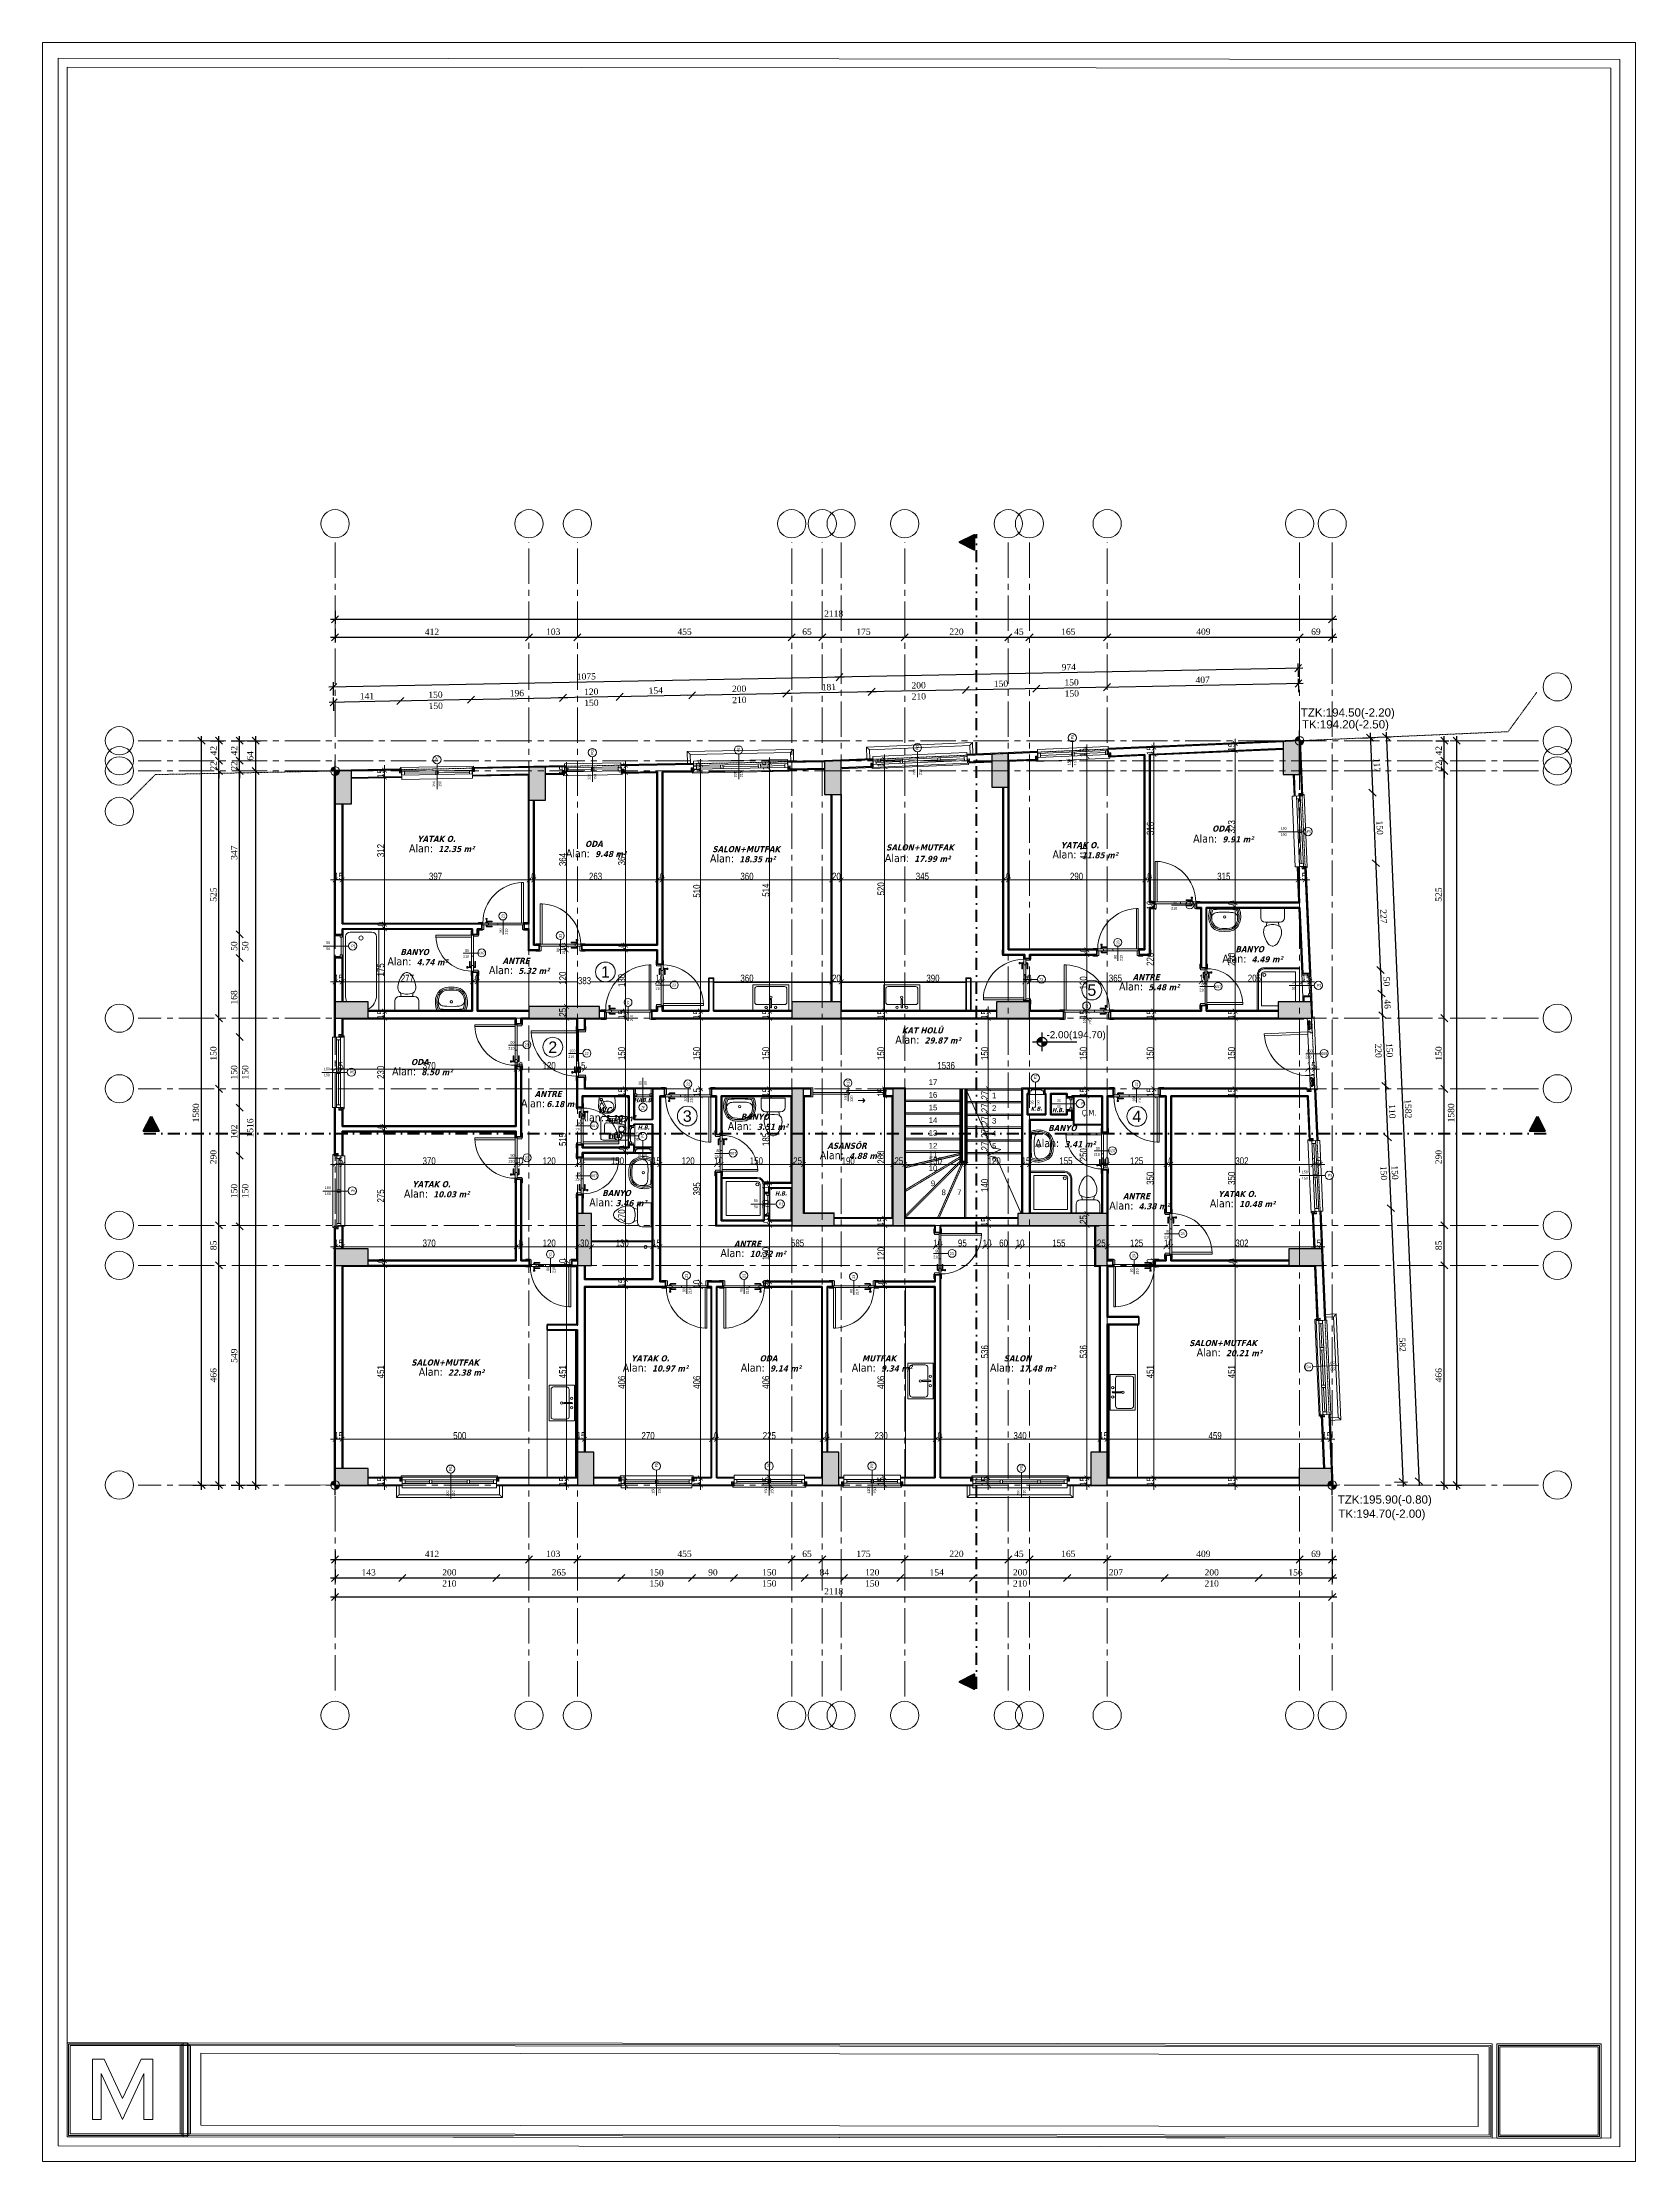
# Model space of a CAD drawing. Header units: millimetres. Extents: x 1373 to 40779, y 1939 to 6439.
# Drawn here: x 9435 to 12818, y 1939 to 6439 of the extents above; entities that cross this region are included whole.
import ezdxf
from ezdxf.enums import TextEntityAlignment as Align

# ---------------------------------------------------------------- set-up
doc = ezdxf.new("R2010")
doc.units = ezdxf.units.MM
for name, pattern in [('DASHDOTX2', [50.8, 25.4, -12.7, 0, -12.7]), ('IMPORT-CENTER2', [112.5, 75, -12.5, 12.5, -12.5]), ('Sovrapposto', [0.396875, 0.238125, -0.15875]), ('Verdeckt', [0.3, 0.2, -0.1])]:
    doc.linetypes.add(name, pattern=pattern)
for name, color, linetype, lineweight in [('A-ANNO-DIMS', 211, 'Continuous', 18), ('A-AREA-IDEN', 2, 'Continuous', 18), ('A-DETL', 6, 'Continuous', 30), ('A-DETL-GENF', 92, 'Continuous', 18), ('A-DOOR', 31, 'Continuous', 18), ('A-DOOR-FRAM', 31, 'Continuous', 18), ('A-DOOR-GLAZ', 31, 'Continuous', 9), ('A-DOOR-IDEN', 31, 'Continuous', 18), ('A-FLOR-HRAL', 11, 'Continuous', 18), ('A-FLOR-HRAL-MBND', 5, 'Verdeckt', 9), ('A-GLAZ', 151, 'Continuous', 18), ('A-GLAZ-IDEN', 152, 'Continuous', 18), ('A-GLAZ-SILL', 1, 'Continuous', 9), ('A-WALL', 20, 'Continuous', 9), ('A-WALL-FNSH', 113, 'Continuous', 18), ('ESYA', 3, 'Continuous', 25), ('G-IMPT', 8, 'Continuous', 9), ('HESAPLAMALAR', 2, 'Continuous', 30), ('I-FURN', 30, 'Continuous', 18), ('kest', 4, 'DASHDOTX2', 50), ('MAHALADI', 50, 'Continuous', 18), ('OLCUIC', 241, 'Continuous', 20), ('P-SANR-FIXT', 6, 'Continuous', 18), ('Q-CASE', 31, 'Continuous', 18), ('S-COLS', 52, 'Continuous', 9), ('S-GRID', 252, 'IMPORT-CENTER2', 5), ('S-GRID-IDEN', 1, 'Continuous', 18), ('S-STRS', 31, 'Continuous', 18), ('S-STRS-ANNO', 31, 'Continuous', 18), ('S-STRS-MBND', 31, 'Verdeckt', 18), ('ÖLÇÜ', 30, 'Continuous', 20)]:
    doc.layers.add(name, color=color, linetype=linetype, lineweight=lineweight)
for name, color, linetype in [('Kot', 7, 'Continuous'), ('TEFRIŞ', 7, 'Continuous'), ('Çember', 7, 'Continuous')]:
    doc.layers.add(name, color=color, linetype=linetype)
doc.styles.add('50', font='arial.ttf', dxfattribs={"width": 0.8})
doc.styles.add('Arial', font='arial.ttf', dxfattribs={"height": 30})
doc.styles.add('arial_1_18', font='arial.ttf', dxfattribs={"height": 0.2})
doc.styles.add('Arial_2', font='arial.ttf', dxfattribs={"height": 8})
doc.styles.add('Arial_4', font='arial.ttf', dxfattribs={"height": 5.5})
doc.styles.add('Tahoma', font='tahoma.ttf', dxfattribs={"height": 24.26112})
doc.styles.add('Tahoma_B_I', font='', dxfattribs={"height": 11})
doc.styles.add('Times New Roman', font='times.ttf', dxfattribs={"height": 13.4})
doc.styles.get('Tahoma_B_I').set_extended_font_data('Tahoma', italic=True, bold=True)
doc.dimstyles.new('2_0_mm_-_Arial', dxfattribs={"dimscale": 30.48, "dimtxt": 14.029207, "dimasz": 0.492126, "dimexe": 0.328084, "dimexo": 0.625, "dimgap": 0.164042, "dimtad": 1, "dimdec": 0, "dimtxsty": 'Times New Roman', "dimblk1": 'OBLIQUE', "dimblk2": 'OBLIQUE', "dimsah": 1, "dimcen": 2.5, "dimdle": 0.328084, "dimazin": 3, "dimtfac": 1, "dimtix": 1, "dimtmove": 0, "dimatfit": 3, "dimfxl": 0.656168, "dimfxlon": 1, "dimtvp": 1, "dimarcsym": 2})
doc.dimstyles.new('2_0_mm_-_Arial_2', dxfattribs={"dimscale": 30.48, "dimtxt": 14.029207, "dimasz": 0.492126, "dimexe": 0.328084, "dimexo": 0.625, "dimgap": 0.164042, "dimtad": 1, "dimdec": 0, "dimtxsty": 'Times New Roman', "dimblk1": 'OBLIQUE', "dimblk2": 'OBLIQUE', "dimsah": 1, "dimcen": 2.5, "dimdle": 0.328084, "dimazin": 3, "dimtfac": 1, "dimtix": 1, "dimtmove": 0, "dimatfit": 3, "dimfxl": 0.656168, "dimfxlon": 1, "dimtvp": 1, "dimarcsym": 2})
doc.dimstyles.new('NERGİS', dxfattribs={"dimtxt": 15, "dimasz": 10, "dimexe": 20, "dimexo": 150, "dimgap": 0, "dimtad": 1, "dimdec": 0, "dimzin": 1, "dimtxsty": '50', "dimblk": 'ARCHTICK', "dimcen": 0, "dimse1": 1, "dimse2": 1, "dimclrd": 56, "dimclrt": 56, "dimazin": 3, "dimtfac": 1, "dimtdec": 0, "dimtix": 1, "dimtmove": 2, "dimatfit": 2, "dimldrblk": 'DOTSMALL', "dimlwd": 0, "dimlwe": -1, "dimarcsym": 0})

msp = doc.modelspace()

# ---------------------------------------------------------------- texts
at = {"layer": 'A-AREA-IDEN', "attachment_point": 1, "style": 'Tahoma_B_I'}
for s, insert, char_height, width in [('ODA', (11919, 4775.7), 13, 91.392), ('YATAK O.', (10230.9, 4753.8), 13, 101.814), ('12.35 m²', (10275.5, 4732.3), 13, 100.211), ('ODA', (10587.2, 4743.2), 13, 91.392), ('SALON+MUTFAK', (10857.5, 4732.1), 13, 73.755), ('SALON+MUTFAK', (11226.7, 4735.7), 13, 73.755), ('YATAK O.', (11597.5, 4740.5), 13, 101.814), ('9.91 m²', (11940.8, 4752.8), 13, 86.582), ('9.48 m²', (10608.6, 4721.7), 13, 86.582), ('18.35 m²', (10914.7, 4710.6), 13, 100.211), ('17.99 m²', (11286.2, 4711.4), 13, 100.211), ('11.85 m²', (11642, 4719), 13, 100.211), ('BANYO', (10195, 4513.5), 13, 77.764), ('BANYO', (11968.4, 4519.6), 13, 77.764), ('4.74 m²', (10229.6, 4492), 13, 86.582), ('ANTRE', (10412, 4494.9), 13, 74.557), ('5.32 m²', (10445.3, 4473.4), 13, 86.582), ('ANTRE', (11750.1, 4460.2), 13, 74.557), ('4.49 m²', (12002.9, 4498.1), 13, 86.582), ('5.48 m²', (11783.4, 4438.7), 13, 86.582), ('KAT HOLÜ', (11259.8, 4347.2), 13, 111.435), ('29.87 m²', (11308.3, 4325.7), 13, 100.211), ('ODA', (10217.5, 4280), 13, 47.3), ('8.50 m²', (10239.6, 4258.5), 13, 86.582), ('ANTRE', (10480.1, 4212.2), 13, 74.557), ('6.18 m²', (10505, 4190.7), 13, 86.582), ('HAB.B.', (10691.1, 4197.2), 9, 77.764), ('WC', (10614.5, 4177.8), 13, 36.878), ('1.10 m²', (10628.9, 4160.9), 13, 86.582), ('BANYO', (10917.9, 4163.8), 13, 77.764), ('3.51 m²', (10952.5, 4142.3), 13, 86.582), ('K.B.', (11533.7, 4178.9), 9, 82.764), ('BANYO', (11570.7, 4139.9), 13, 77.764), ('H.B.', (11579.2, 4176), 9, 77.764), ('H.B.', (10699.1, 4139.1), 9, 77.764), ('ASANSÖR', (11101.8, 4102.1), 13, 105.823), ('3.41 m²', (11605.3, 4105.5), 13, 86.582), ('4.88 m²', (11147.9, 4080.6), 13, 86.582), ('YATAK O.', (10220.3, 4020.6), 13, 101.814), ('10.03 m²', (10264.8, 3999.1), 13, 100.211), ('BANYO', (10623.7, 4001.9), 13, 77.764), ('3.46 m²', (10652, 3980.4), 13, 86.582), ('H.B.', (10990.7, 3998.9), 9, 77.764), ('ANTRE', (11729.5, 3995.1), 13, 74.557), ('4.38 m²', (11762.8, 3973.6), 13, 86.582), ('YATAK O.', (11931.8, 3999.9), 13, 101.814), ('10.48 m²', (11976.3, 3978.4), 13, 100.211), ('ANTRE', (10903.5, 3894.1), 13, 74.557), ('10.32 m²', (10936.8, 3872.6), 13, 100.211), ('YATAK O.', (10685, 3650.8), 13, 101.814), ('ODA', (10958, 3650.8), 13, 47.3), ('MUTFAK', (11175.5, 3650.8), 13, 91.392), ('SALON', (11476.4, 3650.8), 13, 73.755), ('SALON+MUTFAK', (11870.3, 3683.3), 13, 182.785), ('20.21 m²', (11948.3, 3661.8), 13, 100.211), ('SALON+MUTFAK', (10218.2, 3642), 13, 182.785), ('22.38 m²', (10296.2, 3620.5), 13, 100.211), ('10.97 m²', (10729.5, 3629.3), 13, 100.211), ('9.14 m²', (10980.1, 3629.3), 13, 86.582), ('9.34 m²', (11215.7, 3629.3), 13, 86.582), ('17.48 m²', (11509.4, 3629.3), 13, 100.211)]:
    msp.add_mtext(s, dxfattribs=dict(at, insert=insert, char_height=char_height, width=width))
at = {"layer": 'A-DOOR-IDEN', "char_height": 5.5, "attachment_point": 1, "style": 'Arial_4'}
for s, insert, width in [('210', (11832, 4602.4), 14.43), ('90', (11836.3, 4614.9), 9.62), ('23', (11866.8, 4609.5), 9.62), ('210', (10328.1, 4500.4), 14.43), ('80', (10332.4, 4512.9), 9.62), ('K07', (10360.7, 4507.5), 15.232), ('90', (11521.3, 4456.9), 9.62), ('210', (10737, 4432.4), 14.43), ('90', (10741.3, 4444.9), 9.62), ('23', (10771.8, 4439.5), 9.62), ('210', (11517, 4444.4), 14.43), ('23', (11551.8, 4451.5), 9.62), ('210', (11892, 4429.4), 14.43), ('80', (11896.3, 4441.9), 9.62), ('K07', (11924.6, 4436.5), 15.232), ('210', (10424.3, 4305.4), 14.43), ('90', (10428.6, 4317.9), 9.62), ('23', (10459.1, 4312.5), 9.62), ('210', (10551.5, 4287.4), 14.43), ('100', (10553.8, 4299.9), 14.43), ('22', (10586.3, 4294.5), 9.62), ('220', (12117.2, 4287), 14.43), ('150', (12119.5, 4299.5), 14.43), ('K05', (12149.8, 4294.1), 15.232), ('80', (10571.3, 4146.1), 9.62), ('K07', (10599.6, 4140.8), 15.232), ('210', (10567, 4133.6), 14.43), ('210', (10424.6, 4065.4), 14.43), ('90', (10428.9, 4077.9), 9.62), ('23', (10459.5, 4072.5), 9.62), ('210', (10862, 4075.4), 14.43), ('80', (10866.3, 4087.9), 9.62), ('K07', (10894.6, 4082.5), 15.232), ('210', (11667.7, 4080.4), 14.43), ('80', (11672.1, 4092.9), 9.62), ('K07', (11700.4, 4087.5), 15.232), ('210', (10567, 4027.4), 14.43), ('80', (10571.3, 4039.9), 9.62), ('K07', (10599.6, 4034.5), 15.232), ('90', (11821.3, 3916.9), 9.62), ('90', (11331.3, 3874.9), 9.62), ('210', (11817, 3904.4), 14.43), ('23', (11851.8, 3911.5), 9.62), ('210', (11327, 3862.4), 14.43), ('23', (11361.8, 3869.5), 9.62)]:
    msp.add_mtext(s, dxfattribs=dict(at, insert=insert, width=width))
at = {"layer": 'A-DOOR-IDEN', "char_height": 5.5, "attachment_point": 1, "rotation": 90, "style": 'Arial_4'}
for s, insert, width in [('90', (10404.9, 4548.3), 9.62), ('23', (10410.2, 4578.8), 9.62), ('210', (10417.4, 4543.9), 14.43), ('23', (10532.1, 4537.2), 9.62), ('90', (10526.7, 4506.7), 9.62), ('210', (10539.3, 4502.3), 14.43), ('90', (11710.7, 4492.4), 9.62), ('23', (11716.1, 4522.9), 9.62), ('210', (11723.3, 4488), 14.43), ('100', (10670.7, 4362.9), 14.43), ('22', (10676.1, 4395.4), 9.62), ('210', (10683.3, 4360.5), 14.43), ('100', (11644.7, 4355.6), 14.43), ('22', (11650.1, 4388.1), 9.62), ('210', (11657.3, 4353.2), 14.43), ('22', (10803.1, 4222.2), 9.62), ('K13', (11143.1, 4222.1), 15.232), ('100', (10797.7, 4189.7), 14.43), ('210', (10810.3, 4187.3), 14.43), ('150', (11137.7, 4191.9), 14.43), ('220', (11150.3, 4189.5), 14.43), ('100', (11750.2, 4189.2), 14.43), ('22', (11755.6, 4221.7), 9.62), ('210', (11762.8, 4186.8), 14.43), ('90', (10505.7, 3829.9), 9.62), ('23', (10511.1, 3860.4), 9.62), ('210', (10518.3, 3825.6), 14.43), ('90', (11744.7, 3826.9), 9.62), ('23', (11750.1, 3857.5), 9.62), ('210', (11757.3, 3822.6), 14.43), ('90', (10794.7, 3784.9), 9.62), ('23', (10800.1, 3815.4), 9.62), ('210', (10807.3, 3780.6), 14.43), ('90', (10916.7, 3784.9), 9.62), ('23', (10922.1, 3815.4), 9.62), ('210', (10929.3, 3780.6), 14.43), ('90', (11149.7, 3782.8), 9.62), ('23', (11155.1, 3813.3), 9.62), ('210', (11162.3, 3778.4), 14.43)]:
    msp.add_mtext(s, dxfattribs=dict(at, insert=insert, width=width))
at = {"layer": 'A-GLAZ-IDEN', "char_height": 5.5, "attachment_point": 1, "style": 'Arial_4'}
for s, insert, width, rotation in [('P5', (11619.2, 4959.1), 9.62, 90), ('P5', (10270.1, 4912.8), 9.62, 90), ('P03', (10599.9, 4925.7), 14.43, 90), ('P01', (10910.3, 4931.5), 14.43, 90), ('P01', (11290.3, 4936.3), 14.43, 90), ('150', (11612.4, 4903.7), 14.43, 90), ('150', (11625.4, 4903.7), 14.43, 90), ('150', (10263.3, 4857.4), 14.43, 90), ('150', (10276.2, 4857.4), 14.43, 90), ('120', (10593, 4872.3), 14.43, 90), ('150', (10606, 4872.3), 14.43, 90), ('200', (10903.5, 4878), 14.43, 90), ('210', (10916.4, 4878), 14.43, 90), ('200', (11283.5, 4882.9), 14.43, 90), ('210', (11296.5, 4882.9), 14.43, 90), ('50', (10706.9, 4233.4), 9.62, 270), ('50', (10718.3, 4233.4), 9.62, 270), ('P1', (11540.7, 4236.8), 9.62, 90), ('35', (11533.8, 4183.4), 9.62, 90), ('50', (11546.8, 4183.4), 9.62, 90), ('P1', (10713, 4180.7), 9.62, 270), ('P5', (10735.8, 3412.6), 9.62, 90), ('P5', (10975.3, 3412.6), 9.62, 90), ('P03', (11193.8, 3410.6), 14.43, 90), ('P01', (10299.1, 3404.6), 14.43, 90), ('P01', (11511.1, 3406), 14.43, 90), ('200', (10292.3, 3351.2), 14.43, 90), ('210', (10305.2, 3351.2), 14.43, 90), ('150', (10729, 3357.2), 14.43, 90), ('150', (10742, 3357.2), 14.43, 90), ('150', (10968.5, 3357.2), 14.43, 90), ('150', (10981.5, 3357.2), 14.43, 90), ('120', (11187, 3357.2), 14.43, 90), ('150', (11200, 3357.2), 14.43, 90), ('200', (11504.3, 3352.6), 14.43, 90), ('210', (11517.2, 3352.6), 14.43, 90)]:
    msp.add_mtext(s, dxfattribs=dict(at, insert=insert, width=width, rotation=rotation))
for s, insert, width in [('150', (12064.4, 4772.4), 14.43), ('150', (12064.4, 4759.5), 14.43), ('P5', (12119.8, 4765.6), 9.62), ('50', (10037.5, 4529.6), 9.62), ('50', (10037.5, 4516.7), 9.62), ('P1', (10090.9, 4522.8), 9.62), ('50', (12088.4, 4445.8), 9.62), ('50', (12088.4, 4432.9), 9.62), ('P1', (12141.8, 4439), 9.62), ('150', (10032.6, 4261.6), 14.43), ('150', (10032.6, 4248.7), 14.43), ('P5', (10088, 4254.8), 9.62), ('30', (11589.5, 4194.6), 9.62), ('P1', (11641.3, 4187.8), 9.62), ('50', (11589.5, 4181.7), 9.62), ('150', (10034.7, 4009.6), 14.43), ('150', (12109.5, 4042.6), 14.43), ('150', (12109.5, 4029.6), 14.43), ('P5', (12164.9, 4035.8), 9.62), ('150', (10034.7, 3996.7), 14.43), ('P5', (10090.1, 4002.8), 9.62), ('50', (10945.6, 3981.6), 9.62), ('50', (10945.6, 3968.7), 9.62), ('P1', (10999, 3974.8), 9.62)]:
    msp.add_mtext(s, dxfattribs=dict(at, insert=insert, width=width))
at = {"layer": 'Kot', "color": 2, "linetype": 'Continuous', "lineweight": -3, "style": 'arial_1_18'}
msp.add_text('-2.00(194.70)', height=15, dxfattribs=at).set_placement((11567.2, 4324))
at = {"layer": 'MAHALADI', "color": 3, "style": 'Arial'}
for s, p in [('TZK:194.50(-2.20)', (12107.3, 5007)), ('TZK:195.90(-0.80)', (12185.8, 3335.8))]:
    msp.add_text(s, height=17.5, rotation=360, dxfattribs=at).set_placement(p)
at = {"layer": 'MAHALADI', "color": 6, "style": 'Arial'}
for s, p in [('TK:194.20(-2.50)', (12109.7, 4981.8, 10118.4)), ('TK:194.70(-2.00)', (12187.2, 3305.7, 10118.4))]:
    msp.add_text(s, height=17.5, rotation=360, dxfattribs=at).set_placement(p)
at = {"layer": 'P-SANR-FIXT', "insert": (11642, 4171.8), "char_height": 12, "width": 63.333, "attachment_point": 1, "style": 'Tahoma'}
msp.add_mtext('Ç.M.', dxfattribs=at)
at = {"layer": 'S-STRS-ANNO', "attachment_point": 1, "line_spacing_factor": 0.941778, "style": 'Arial_2'}
for s, insert, char_height, width in [('17', (11316.9, 4236.8), 11.91, 21.978), ('16', (11316.9, 4209.8), 11.91, 21.978), ('\\fArial|b0|i0|c162|p34|;1', (11451.5, 4208.6), 11.906, 10.989), ('15', (11316.9, 4182.8), 11.91, 21.978), ('14', (11316.9, 4155.8), 11.91, 21.978), ('\\fArial|b0|i0|c162|p34|;3', (11451.5, 4154.6), 11.906, 10.989), ('\\fArial|b0|i0|c162|p34|;2', (11451.5, 4181.6), 11.906, 10.989), ('13', (11316.9, 4128.8), 11.91, 21.978), ('12', (11316.9, 4101.8), 11.91, 21.978), ('\\fArial|b0|i0|c162|p34|;4', (11451.5, 4127.6), 11.906, 10.989), ('\\fArial|b0|i0|c162|p34|;5', (11451.5, 4100.6), 11.906, 10.989), ('11', (11316.9, 4083.1), 11.91, 21.978), ('10', (11316.9, 4054.1), 11.91, 21.978), ('\\fArial|b0|i0|c162|p34|;6', (11451.5, 4073.6), 11.906, 10.989), ('\\fArial|b0|i0|c162|p34|;9', (11321.5, 4021.8), 11.906, 10.989), ('\\fArial|b0|i0|c162|p34|;8', (11344.3, 4002.7), 11.906, 10.989), ('\\fArial|b0|i0|c162|p34|;7', (11377.4, 4002.7), 11.906, 10.989)]:
    msp.add_mtext(s, dxfattribs=dict(at, insert=insert, char_height=char_height, width=width))
at = {"layer": 'Çember', "color": 4, "linetype": 'Continuous', "lineweight": 5, "style": 'arial_1_18'}
for s, p in [('1', (10630.5, 4464.8)), ('5', (11663.5, 4426.3)), ('2', (10518.7, 4305.1)), ('3', (10804.3, 4158.7)), ('4', (11759.1, 4158))]:
    msp.add_text(s, height=24.3, dxfattribs=at).set_placement(p, align=Align.MIDDLE_CENTER)

# ---------------------------------------------------------------- blocks, each defined once
blk = doc.blocks.new('STB Stütze - rechteckig - 35-70-V1-1_BODRUM KAT')
at = {"layer": 'S-COLS', "lineweight": 35}
blk.add_line((17.5, -35), (17.5, 35), dxfattribs=at)
blk = doc.blocks.new('M_Fixed - 60_60-2085198-1_BODRUM KAT')
at = {"layer": 'A-GLAZ'}
for p, q in [((-25, 8.3), (-23.1, 8.3)), ((-23.1, 8.3), (-23.1, 2)), ((-23.1, 6.4), (-18.7, 6.4)), ((-23.1, 2), (-18.7, 2)), ((-21.8, 2), (-21.8, -3.16)), ((-18.7, 6.4), (-18.7, 2)), ((-18.7, 4.2), (18.7, 4.2)), ((18.7, 6.4), (18.7, 2)), ((23.1, 6.4), (18.7, 6.4)), ((18.7, 2), (23.1, 2)), ((21.8, 2), (21.8, -3.16)), ((23.1, 8.3), (23.1, 2)), ((24.89, 8.3), (23.1, 8.3))]:
    blk.add_line(p, q, dxfattribs=at)
blk = doc.blocks.new('_MB_KAPI_CAMLI_B - _m_kapı_100_camlı-1990218-1_BODRUM KAT')
at = {"layer": 'A-DOOR'}
for p, q in [((-49, 105.5), (-53, 105.5)), ((-53, 105.5), (-53, 9.5)), ((-49, 9.5), (-49, 105.5)), ((-53, 9.5), (-49, 9.5)), ((11, 9.5), (-53, 9.5)), ((-53, 9.5), (-53, 5.5)), ((-53, 5.5), (11, 5.5)), ((11, 5.5), (11, 9.5)), ((11, 9.5), (31, 9.5)), ((31, 5.5), (11, 5.5)), ((34, 13.8), (23, 13.8)), ((23, 13.8), (23, 12.4)), ((23, 12.4), (34, 12.4)), ((34, 2.6), (23, 2.6)), ((23, 2.6), (23, 1.2)), ((23, 1.2), (34, 1.2)), ((43, 9.5), (31, 9.5)), ((31, 9.5), (31, 5.5)), ((31, 5.5), (43, 5.5)), ((32, 9.8), (32, 9.5)), ((32, 9.8), (33, 9.8)), ((33, 10.3), (33, 9.5)), ((33.1, 10.3), (33, 10.3)), ((33.7, 10.3), (33, 10.3)), ((33, 5.5), (33, 4.7)), ((33, 4.7), (33.7, 4.7)), ((33, 4.7), (33.1, 4.7)), ((33.5, 19.5), (33.5, 17.5)), ((33.5, 19.5), (35, 19.5)), ((33.5, 17.5), (35, 17.5)), ((33.7, 10.3), (36.3, 10.3)), ((36.3, 4.7), (33.7, 4.7)), ((33.8, 10.6), (33.8, 10.3)), ((33.9, 10.6), (33.8, 10.6)), ((36.2, 10.6), (33.8, 10.6)), ((33.8, 4.7), (33.8, 4.4)), ((33.8, 4.4), (36.2, 4.4)), ((33.8, 4.4), (33.9, 4.4)), ((34.3, 12.1), (34.3, 10.6)), ((34.3, 4.4), (34.3, 2.9)), ((34.5, 17.5), (34.5, 13.6)), ((35, 19.5), (36.5, 19.5)), ((35, 17.5), (36.5, 17.5)), ((35.5, 12.5), (35.5, 17.5)), ((35.7, 10.6), (35.7, 12.1)), ((35.7, 2.9), (35.7, 4.4)), ((36.2, 10.6), (36.1, 10.6)), ((36.1, 4.4), (36.2, 4.4)), ((36.2, 10.3), (36.2, 10.6)), ((36.2, 4.4), (36.2, 4.7)), ((37, 10.3), (36.3, 10.3)), ((36.3, 4.7), (37, 4.7)), ((36.5, 17.5), (36.5, 19.5)), ((37, 10.3), (36.9, 10.3)), ((36.9, 4.7), (37, 4.7)), ((37, 9.5), (37, 10.3)), ((37, 9.8), (38, 9.8)), ((37, 4.7), (37, 5.5)), ((38, 9.5), (38, 9.8)), ((45, 9.5), (43, 9.5)), ((43, 5.5), (43, 9.5))]:
    blk.add_line(p, q, dxfattribs=at)
at = {"layer": 'A-DOOR', "flags": 128}
for points in [[(33, 9.8), (33, 9.9), (33.1, 10), (33.1, 10), (33.1, 10.1)], [(33.2, 10.3), (33.2, 10.4), (33.3, 10.5), (33.3, 10.5), (33.3, 10.6), (33.4, 10.7), (33.4, 10.7), (33.5, 10.8), (33.5, 10.9), (33.6, 10.9), (33.7, 11), (33.7, 11), (33.8, 11.1), (33.8, 11.1), (33.9, 11.2), (34, 11.2), (34, 11.3), (34.1, 11.3), (34.2, 11.3), (34.2, 11.3)], [(35.7, 12.1), (35.7, 12.2), (35.7, 12.2), (35.7, 12.3), (35.7, 12.4), (35.7, 12.4), (35.7, 12.5), (35.6, 12.6), (35.6, 12.6), (35.6, 12.7), (35.6, 12.8), (35.5, 12.8), (35.5, 12.9), (35.5, 12.9), (35.4, 13), (35.4, 13.1), (35.4, 13.1), (35.3, 13.2), (35.3, 13.2), (35.2, 13.3), (35.2, 13.3), (35.1, 13.4), (35.1, 13.4), (35, 13.5), (35, 13.5), (34.9, 13.5), (34.9, 13.6), (34.8, 13.6), (34.7, 13.6), (34.7, 13.7), (34.6, 13.7), (34.6, 13.7), (34.5, 13.7), (34.4, 13.7), (34.4, 13.8), (34.3, 13.8), (34.2, 13.8), (34.2, 13.8), (34.1, 13.8), (34, 13.8), (34, 13.8)], [(34, 12.4), (34, 12.4), (34, 12.4), (34, 12.4), (34, 12.4), (34.1, 12.4), (34.1, 12.4), (34.1, 12.4), (34.1, 12.4), (34.1, 12.4), (34.1, 12.4), (34.1, 12.4), (34.1, 12.4), (34.1, 12.4), (34.2, 12.4), (34.2, 12.3), (34.2, 12.3), (34.2, 12.3), (34.2, 12.3), (34.2, 12.3), (34.2, 12.3), (34.2, 12.3), (34.2, 12.3), (34.2, 12.3), (34.2, 12.3), (34.3, 12.3), (34.3, 12.3), (34.3, 12.2), (34.3, 12.2), (34.3, 12.2), (34.3, 12.2), (34.3, 12.2), (34.3, 12.2), (34.3, 12.2), (34.3, 12.2), (34.3, 12.2), (34.3, 12.1), (34.3, 12.1), (34.3, 12.1), (34.3, 12.1), (34.3, 12.1)], [(34, 1.2), (34.1, 1.2), (34.1, 1.2), (34.2, 1.2), (34.3, 1.2), (34.3, 1.2), (34.4, 1.2), (34.5, 1.3), (34.5, 1.3), (34.6, 1.3), (34.7, 1.3), (34.7, 1.4), (34.8, 1.4), (34.8, 1.4), (34.9, 1.5), (35, 1.5), (35, 1.5), (35.1, 1.6), (35.1, 1.6), (35.2, 1.7), (35.2, 1.7), (35.3, 1.8), (35.3, 1.8), (35.4, 1.9), (35.4, 1.9), (35.4, 2), (35.5, 2), (35.5, 2.1), (35.5, 2.2), (35.6, 2.2), (35.6, 2.3), (35.6, 2.3), (35.6, 2.4), (35.6, 2.5), (35.7, 2.5), (35.7, 2.6), (35.7, 2.7), (35.7, 2.7), (35.7, 2.8), (35.7, 2.9), (35.7, 2.9)], [(34.3, 2.9), (34.3, 2.9), (34.3, 2.9), (34.3, 2.9), (34.3, 2.9), (34.3, 2.8), (34.3, 2.8), (34.3, 2.8), (34.3, 2.8), (34.3, 2.8), (34.3, 2.8), (34.3, 2.8), (34.3, 2.8), (34.3, 2.8), (34.3, 2.7), (34.2, 2.7), (34.2, 2.7), (34.2, 2.7), (34.2, 2.7), (34.2, 2.7), (34.2, 2.7), (34.2, 2.7), (34.2, 2.7), (34.2, 2.7), (34.2, 2.7), (34.2, 2.6), (34.2, 2.6), (34.1, 2.6), (34.1, 2.6), (34.1, 2.6), (34.1, 2.6), (34.1, 2.6), (34.1, 2.6), (34.1, 2.6), (34.1, 2.6), (34.1, 2.6), (34, 2.6), (34, 2.6), (34, 2.6), (34, 2.6), (34, 2.6)], [(34.2, 11.3), (34.2, 11.3), (34.2, 11.3), (34.2, 11.4), (34.3, 11.4), (34.3, 11.4), (34.3, 11.4), (34.3, 11.4)], [(35.7, 11.4), (35.7, 11.4), (35.7, 11.4), (35.7, 11.4), (35.7, 11.4), (35.8, 11.3), (35.8, 11.3), (35.8, 11.3), (35.8, 11.3)], [(35.8, 11.3), (35.9, 11.3), (35.9, 11.3), (36, 11.2), (36.1, 11.2), (36.2, 11.1), (36.2, 11.1), (36.3, 11), (36.3, 11), (36.4, 10.9), (36.5, 10.9), (36.5, 10.8), (36.6, 10.8), (36.6, 10.7), (36.7, 10.6), (36.7, 10.6), (36.7, 10.5), (36.8, 10.4), (36.8, 10.3), (36.8, 10.3)], [(36.9, 10), (36.9, 10), (37, 9.9), (37, 9.8), (37, 9.8)]]:
    blk.add_lwpolyline(points, dxfattribs=at)
at = {"layer": 'A-DOOR'}
blk.add_circle((-53.1, 10.3), 0.42, dxfattribs=at)
blk.add_arc((-53, 9.5), 96, 0, 88.7087, dxfattribs=at)
at = {"layer": 'A-DOOR-FRAM'}
for p, q in [((-53.5, 10.5), (-62.5, 10.5)), ((-62.5, 10.5), (-62.5, 9.5)), ((-62.5, 9.5), (-53.5, 9.5)), ((-53, 9.5), (-55, 9.5)), ((-55, 9.5), (-55, -9.5)), ((-53.5, 9.5), (-53.5, 10.5)), ((-53, 5.5), (-53, 9.5)), ((-51, 5.5), (-53, 5.5)), ((-51, -9.5), (-51, 5.5)), ((43, 5.5), (41, 5.5)), ((41, 5.5), (41, -9.5)), ((45, 9.5), (43, 9.5)), ((43, 9.5), (43, 5.5)), ((52.5, 10.5), (43.5, 10.5)), ((43.5, 10.5), (43.5, 9.5)), ((43.5, 9.5), (52.5, 9.5)), ((45, -9.5), (45, 9.5)), ((52.5, 9.5), (52.5, 10.5)), ((-53.5, -9.5), (-62.5, -9.5)), ((-62.5, -9.5), (-62.5, -10.5)), ((-62.5, -10.5), (-53.5, -10.5)), ((-55, -9.5), (-51, -9.5)), ((-53.5, -10.5), (-53.5, -9.5)), ((41, -9.5), (45, -9.5)), ((52.5, -9.5), (43.5, -9.5)), ((43.5, -9.5), (43.5, -10.5)), ((43.5, -10.5), (52.5, -10.5)), ((52.5, -10.5), (52.5, -9.5))]:
    blk.add_line(p, q, dxfattribs=at)
blk = doc.blocks.new('_MB_KAPI_CAMLI_B - _m_kapı_100_camlı-2073561-1_BODRUM KAT')
at = {"layer": 'A-DOOR'}
for p, q in [((-53, -9.5), (-53, -5.5)), ((-53, -5.5), (11, -5.5)), ((-53, -105.5), (-53, -9.5)), ((-53, -9.5), (-49, -9.5)), ((11, -9.5), (-53, -9.5)), ((-49, -9.5), (-49, -105.5)), ((11, -5.5), (11, -9.5)), ((31, -5.5), (11, -5.5)), ((11, -9.5), (31, -9.5)), ((34, -1.2), (23, -1.2)), ((23, -1.2), (23, -2.6)), ((23, -2.6), (34, -2.6)), ((34, -12.4), (23, -12.4)), ((23, -12.4), (23, -13.8)), ((23, -13.8), (34, -13.8)), ((31, -9.5), (31, -5.5)), ((31, -5.5), (43, -5.5)), ((43, -9.5), (31, -9.5)), ((32, -9.5), (32, -9.8)), ((33, -9.8), (32, -9.8)), ((33, -4.7), (33, -5.5)), ((33.1, -4.7), (33, -4.7)), ((33.7, -4.7), (33, -4.7)), ((33, -9.5), (33, -10.3)), ((33, -10.3), (33.7, -10.3)), ((33, -10.3), (33.1, -10.3)), ((33.5, -17.5), (33.5, -19.5)), ((35, -17.5), (33.5, -17.5)), ((35, -19.5), (33.5, -19.5)), ((33.7, -4.7), (36.3, -4.7)), ((36.3, -10.3), (33.7, -10.3)), ((33.8, -4.4), (33.8, -4.7)), ((33.9, -4.4), (33.8, -4.4)), ((36.2, -4.4), (33.8, -4.4)), ((33.8, -10.3), (33.8, -10.6)), ((33.8, -10.6), (36.2, -10.6)), ((33.8, -10.6), (33.9, -10.6)), ((34.3, -2.9), (34.3, -4.4)), ((34.3, -10.6), (34.3, -12.1)), ((34.5, -13.6), (34.5, -17.5)), ((36.5, -17.5), (35, -17.5)), ((36.5, -19.5), (35, -19.5)), ((35.5, -17.5), (35.5, -12.5)), ((35.7, -4.4), (35.7, -2.9)), ((35.7, -12.1), (35.7, -10.6)), ((36.2, -4.4), (36.1, -4.4)), ((36.1, -10.6), (36.2, -10.6)), ((36.2, -4.7), (36.2, -4.4)), ((36.2, -10.6), (36.2, -10.3)), ((37, -4.7), (36.3, -4.7)), ((36.3, -10.3), (37, -10.3)), ((36.5, -19.5), (36.5, -17.5)), ((37, -4.7), (36.9, -4.7)), ((36.9, -10.3), (37, -10.3)), ((37, -5.5), (37, -4.7)), ((37, -10.3), (37, -9.5)), ((38, -9.8), (37, -9.8)), ((38, -9.8), (38, -9.5)), ((43, -5.5), (43, -9.5)), ((45, -9.5), (43, -9.5)), ((-49, -105.5), (-53, -105.5))]:
    blk.add_line(p, q, dxfattribs=at)
at = {"layer": 'A-DOOR', "flags": 128}
for points in [[(33.1, -10), (33.1, -10), (33, -9.9), (33, -9.8), (33, -9.8)], [(34.2, -11.3), (34.1, -11.3), (34.1, -11.3), (34, -11.2), (33.9, -11.2), (33.8, -11.1), (33.8, -11.1), (33.7, -11), (33.7, -11), (33.6, -10.9), (33.5, -10.9), (33.5, -10.8), (33.4, -10.8), (33.4, -10.7), (33.3, -10.6), (33.3, -10.6), (33.3, -10.5), (33.2, -10.4), (33.2, -10.3), (33.2, -10.3)], [(35.7, -2.9), (35.7, -2.8), (35.7, -2.8), (35.7, -2.7), (35.7, -2.6), (35.7, -2.6), (35.7, -2.5), (35.6, -2.4), (35.6, -2.4), (35.6, -2.3), (35.6, -2.2), (35.5, -2.2), (35.5, -2.1), (35.5, -2.1), (35.4, -2), (35.4, -1.9), (35.4, -1.9), (35.3, -1.8), (35.3, -1.8), (35.2, -1.7), (35.2, -1.7), (35.1, -1.6), (35.1, -1.6), (35, -1.5), (35, -1.5), (34.9, -1.5), (34.9, -1.4), (34.8, -1.4), (34.7, -1.4), (34.7, -1.3), (34.6, -1.3), (34.6, -1.3), (34.5, -1.3), (34.4, -1.3), (34.4, -1.2), (34.3, -1.2), (34.2, -1.2), (34.2, -1.2), (34.1, -1.2), (34, -1.2), (34, -1.2)], [(34, -2.6), (34, -2.6), (34, -2.6), (34, -2.6), (34, -2.6), (34.1, -2.6), (34.1, -2.6), (34.1, -2.6), (34.1, -2.6), (34.1, -2.6), (34.1, -2.6), (34.1, -2.6), (34.1, -2.6), (34.1, -2.6), (34.2, -2.6), (34.2, -2.7), (34.2, -2.7), (34.2, -2.7), (34.2, -2.7), (34.2, -2.7), (34.2, -2.7), (34.2, -2.7), (34.2, -2.7), (34.2, -2.7), (34.2, -2.7), (34.3, -2.7), (34.3, -2.7), (34.3, -2.8), (34.3, -2.8), (34.3, -2.8), (34.3, -2.8), (34.3, -2.8), (34.3, -2.8), (34.3, -2.8), (34.3, -2.8), (34.3, -2.8), (34.3, -2.9), (34.3, -2.9), (34.3, -2.9), (34.3, -2.9), (34.3, -2.9)], [(34, -13.8), (34.1, -13.8), (34.1, -13.8), (34.2, -13.8), (34.3, -13.8), (34.3, -13.8), (34.4, -13.8), (34.5, -13.7), (34.5, -13.7), (34.6, -13.7), (34.7, -13.7), (34.7, -13.6), (34.8, -13.6), (34.8, -13.6), (34.9, -13.5), (35, -13.5), (35, -13.5), (35.1, -13.4), (35.1, -13.4), (35.2, -13.3), (35.2, -13.3), (35.3, -13.2), (35.3, -13.2), (35.4, -13.1), (35.4, -13.1), (35.4, -13), (35.5, -13), (35.5, -12.9), (35.5, -12.8), (35.6, -12.8), (35.6, -12.7), (35.6, -12.7), (35.6, -12.6), (35.6, -12.5), (35.7, -12.5), (35.7, -12.4), (35.7, -12.3), (35.7, -12.3), (35.7, -12.2), (35.7, -12.1), (35.7, -12.1)], [(34.3, -12.1), (34.3, -12.1), (34.3, -12.1), (34.3, -12.1), (34.3, -12.1), (34.3, -12.2), (34.3, -12.2), (34.3, -12.2), (34.3, -12.2), (34.3, -12.2), (34.3, -12.2), (34.3, -12.2), (34.3, -12.2), (34.3, -12.2), (34.3, -12.3), (34.2, -12.3), (34.2, -12.3), (34.2, -12.3), (34.2, -12.3), (34.2, -12.3), (34.2, -12.3), (34.2, -12.3), (34.2, -12.3), (34.2, -12.3), (34.2, -12.3), (34.2, -12.4), (34.2, -12.4), (34.1, -12.4), (34.1, -12.4), (34.1, -12.4), (34.1, -12.4), (34.1, -12.4), (34.1, -12.4), (34.1, -12.4), (34.1, -12.4), (34.1, -12.4), (34, -12.4), (34, -12.4), (34, -12.4), (34, -12.4), (34, -12.4)], [(34.3, -11.4), (34.3, -11.4), (34.3, -11.4), (34.3, -11.4), (34.3, -11.4), (34.2, -11.3), (34.2, -11.3), (34.2, -11.3), (34.2, -11.3)], [(35.8, -11.3), (35.8, -11.3), (35.8, -11.3), (35.8, -11.4), (35.7, -11.4), (35.7, -11.4), (35.7, -11.4), (35.7, -11.4)], [(36.8, -10.3), (36.8, -10.4), (36.7, -10.5), (36.7, -10.5), (36.7, -10.6), (36.6, -10.7), (36.6, -10.7), (36.5, -10.8), (36.5, -10.9), (36.4, -10.9), (36.3, -11), (36.3, -11), (36.2, -11.1), (36.2, -11.1), (36.1, -11.2), (36, -11.2), (36, -11.3), (35.9, -11.3), (35.8, -11.3), (35.8, -11.3)], [(37, -9.8), (37, -9.9), (36.9, -10), (36.9, -10), (36.9, -10.1)]]:
    blk.add_lwpolyline(points, dxfattribs=at)
at = {"layer": 'A-DOOR'}
blk.add_circle((-53.1, -10.3), 0.42, dxfattribs=at)
blk.add_arc((-53, -9.5), 96, 271.2913, 0, dxfattribs=at)
at = {"layer": 'A-DOOR-FRAM'}
for p, q in [((-62.5, 9.5), (-62.5, 10.5)), ((-62.5, 10.5), (-53.5, 10.5)), ((-53.5, 9.5), (-62.5, 9.5)), ((-55, -9.5), (-55, 9.5)), ((-55, 9.5), (-51, 9.5)), ((-53.5, 10.5), (-53.5, 9.5)), ((-51, 9.5), (-51, -5.5)), ((41, 9.5), (45, 9.5)), ((41, -5.5), (41, 9.5)), ((43.5, 9.5), (43.5, 10.5)), ((43.5, 10.5), (52.5, 10.5)), ((52.5, 9.5), (43.5, 9.5)), ((45, 9.5), (45, -9.5)), ((52.5, 10.5), (52.5, 9.5)), ((-62.5, -9.5), (-53.5, -9.5)), ((-62.5, -10.5), (-62.5, -9.5)), ((-53.5, -10.5), (-62.5, -10.5)), ((-53, -9.5), (-55, -9.5)), ((-53.5, -9.5), (-53.5, -10.5)), ((-53, -5.5), (-53, -9.5)), ((-51, -5.5), (-53, -5.5)), ((43, -5.5), (41, -5.5)), ((43, -9.5), (43, -5.5)), ((45, -9.5), (43, -9.5)), ((43.5, -9.5), (52.5, -9.5)), ((43.5, -10.5), (43.5, -9.5)), ((52.5, -10.5), (43.5, -10.5)), ((52.5, -9.5), (52.5, -10.5))]:
    blk.add_line(p, q, dxfattribs=at)
blk = doc.blocks.new('_MB_KAPI_CAMLI_B - _m_kapı_90_camlı-2078664-1_BODRUM KAT')
at = {"layer": 'A-DOOR'}
for p, q in [((-44, 93), (-48, 93)), ((-48, 93), (-48, 7)), ((-44, 7), (-44, 93)), ((-48, 7), (-44, 7)), ((6, 7), (-48, 7)), ((-48, 7), (-48, 3)), ((-48, 3), (6, 3)), ((6, 3), (6, 7)), ((6, 7), (26, 7)), ((26, 3), (6, 3)), ((29, 11.3), (18, 11.3)), ((18, 11.3), (18, 9.9)), ((18, 9.9), (29, 9.9)), ((29, 0.1), (18, 0.1)), ((18, 0.1), (18, -1.3)), ((38, 7), (26, 7)), ((26, 7), (26, 3)), ((26, 3), (38, 3)), ((27, 7.3), (27, 7)), ((27, 7.3), (28, 7.3)), ((28, 7.8), (28, 7)), ((28.1, 7.8), (28, 7.8)), ((28.7, 7.8), (28, 7.8)), ((28, 3), (28, 2.2)), ((28, 2.2), (28.7, 2.2)), ((28, 2.2), (28.1, 2.2)), ((28.5, 17), (28.5, 15)), ((28.5, 17), (30, 17)), ((28.5, 15), (30, 15)), ((28.7, 7.8), (31.3, 7.8)), ((31.3, 2.2), (28.7, 2.2)), ((28.8, 8.1), (28.8, 7.8)), ((28.9, 8.1), (28.8, 8.1)), ((31.2, 8.1), (28.8, 8.1)), ((28.8, 2.2), (28.8, 1.9)), ((28.8, 1.9), (31.2, 1.9)), ((28.8, 1.9), (28.9, 1.9)), ((29.3, 9.6), (29.3, 8.1)), ((29.3, 1.9), (29.3, 0.4)), ((29.5, 15), (29.5, 11.1)), ((30, 17), (31.5, 17)), ((30, 15), (31.5, 15)), ((30.5, 10), (30.5, 15)), ((30.7, 8.1), (30.7, 9.6)), ((30.7, 0.4), (30.7, 1.9)), ((31.2, 8.1), (31.1, 8.1)), ((31.1, 1.9), (31.2, 1.9)), ((31.2, 7.8), (31.2, 8.1)), ((31.2, 1.9), (31.2, 2.2)), ((32, 7.8), (31.3, 7.8)), ((31.3, 2.2), (32, 2.2)), ((31.5, 15), (31.5, 17)), ((32, 7.8), (31.9, 7.8)), ((31.9, 2.2), (32, 2.2)), ((32, 7), (32, 7.8)), ((32, 7.3), (33, 7.3)), ((32, 2.2), (32, 3)), ((33, 7), (33, 7.3)), ((40, 7), (38, 7)), ((38, 3), (38, 7)), ((18, -1.3), (29, -1.3))]:
    blk.add_line(p, q, dxfattribs=at)
at = {"layer": 'A-DOOR', "flags": 128}
for points in [[(28, 7.3), (28, 7.4), (28.1, 7.5), (28.1, 7.5), (28.1, 7.6)], [(28.2, 7.8), (28.2, 7.9), (28.3, 8), (28.3, 8), (28.3, 8.1), (28.4, 8.2), (28.4, 8.2), (28.5, 8.3), (28.5, 8.4), (28.6, 8.4), (28.7, 8.5), (28.7, 8.5), (28.8, 8.6), (28.8, 8.6), (28.9, 8.7), (29, 8.7), (29, 8.8), (29.1, 8.8), (29.2, 8.8), (29.2, 8.8)], [(30.7, 9.6), (30.7, 9.7), (30.7, 9.7), (30.7, 9.8), (30.7, 9.9), (30.7, 9.9), (30.7, 10), (30.6, 10.1), (30.6, 10.1), (30.6, 10.2), (30.6, 10.3), (30.5, 10.3), (30.5, 10.4), (30.5, 10.4), (30.4, 10.5), (30.4, 10.6), (30.4, 10.6), (30.3, 10.7), (30.3, 10.7), (30.2, 10.8), (30.2, 10.8), (30.1, 10.9), (30.1, 10.9), (30, 11), (30, 11), (29.9, 11), (29.9, 11.1), (29.8, 11.1), (29.7, 11.1), (29.7, 11.2), (29.6, 11.2), (29.6, 11.2), (29.5, 11.2), (29.4, 11.2), (29.4, 11.3), (29.3, 11.3), (29.2, 11.3), (29.2, 11.3), (29.1, 11.3), (29, 11.3), (29, 11.3)], [(29, 9.9), (29, 9.9), (29, 9.9), (29, 9.9), (29, 9.9), (29.1, 9.9), (29.1, 9.9), (29.1, 9.9), (29.1, 9.9), (29.1, 9.9), (29.1, 9.9), (29.1, 9.9), (29.1, 9.9), (29.1, 9.9), (29.2, 9.9), (29.2, 9.8), (29.2, 9.8), (29.2, 9.8), (29.2, 9.8), (29.2, 9.8), (29.2, 9.8), (29.2, 9.8), (29.2, 9.8), (29.2, 9.8), (29.2, 9.8), (29.3, 9.8), (29.3, 9.8), (29.3, 9.7), (29.3, 9.7), (29.3, 9.7), (29.3, 9.7), (29.3, 9.7), (29.3, 9.7), (29.3, 9.7), (29.3, 9.7), (29.3, 9.7), (29.3, 9.6), (29.3, 9.6), (29.3, 9.6), (29.3, 9.6), (29.3, 9.6)], [(29, -1.3), (29.1, -1.3), (29.1, -1.3), (29.2, -1.3), (29.3, -1.3), (29.3, -1.3), (29.4, -1.3), (29.5, -1.2), (29.5, -1.2), (29.6, -1.2), (29.7, -1.2), (29.7, -1.1), (29.8, -1.1), (29.8, -1.1), (29.9, -1), (30, -1), (30, -1), (30.1, -0.9), (30.1, -0.9), (30.2, -0.8), (30.2, -0.8), (30.3, -0.7), (30.3, -0.7), (30.4, -0.6), (30.4, -0.6), (30.4, -0.5), (30.5, -0.5), (30.5, -0.4), (30.5, -0.3), (30.6, -0.3), (30.6, -0.2), (30.6, -0.2), (30.6, -0.1), (30.6, 0), (30.7, 0), (30.7, 0.1), (30.7, 0.2), (30.7, 0.2), (30.7, 0.3), (30.7, 0.4), (30.7, 0.4)], [(29.3, 0.4), (29.3, 0.4), (29.3, 0.4), (29.3, 0.4), (29.3, 0.4), (29.3, 0.3), (29.3, 0.3), (29.3, 0.3), (29.3, 0.3), (29.3, 0.3), (29.3, 0.3), (29.3, 0.3), (29.3, 0.3), (29.3, 0.3), (29.3, 0.2), (29.2, 0.2), (29.2, 0.2), (29.2, 0.2), (29.2, 0.2), (29.2, 0.2), (29.2, 0.2), (29.2, 0.2), (29.2, 0.2), (29.2, 0.2), (29.2, 0.2), (29.2, 0.1), (29.2, 0.1), (29.1, 0.1), (29.1, 0.1), (29.1, 0.1), (29.1, 0.1), (29.1, 0.1), (29.1, 0.1), (29.1, 0.1), (29.1, 0.1), (29.1, 0.1), (29, 0.1), (29, 0.1), (29, 0.1), (29, 0.1), (29, 0.1)], [(29.2, 8.8), (29.2, 8.8), (29.2, 8.8), (29.2, 8.9), (29.3, 8.9), (29.3, 8.9), (29.3, 8.9), (29.3, 8.9)], [(30.7, 8.9), (30.7, 8.9), (30.7, 8.9), (30.7, 8.9), (30.7, 8.9), (30.8, 8.8), (30.8, 8.8), (30.8, 8.8), (30.8, 8.8)], [(30.8, 8.8), (30.9, 8.8), (30.9, 8.8), (31, 8.7), (31.1, 8.7), (31.2, 8.6), (31.2, 8.6), (31.3, 8.5), (31.3, 8.5), (31.4, 8.4), (31.5, 8.4), (31.5, 8.3), (31.6, 8.3), (31.6, 8.2), (31.7, 8.1), (31.7, 8.1), (31.7, 8), (31.8, 7.9), (31.8, 7.8), (31.8, 7.8)], [(31.9, 7.5), (31.9, 7.5), (32, 7.4), (32, 7.3), (32, 7.3)]]:
    blk.add_lwpolyline(points, dxfattribs=at)
at = {"layer": 'A-DOOR'}
blk.add_circle((-48.1, 7.8), 0.42, dxfattribs=at)
blk.add_arc((-48, 7), 86, 0, 88.6357, dxfattribs=at)
at = {"layer": 'A-DOOR-FRAM'}
for p, q in [((-48.5, 8), (-57.5, 8)), ((-57.5, 8), (-57.5, 7)), ((-57.5, 7), (-48.5, 7)), ((-48, 7), (-50, 7)), ((-50, 7), (-50, -7)), ((-48.5, 7), (-48.5, 8)), ((-48, 3), (-48, 7)), ((-46, 3), (-48, 3)), ((-46, -7), (-46, 3)), ((38, 3), (36, 3)), ((36, 3), (36, -7)), ((40, 7), (38, 7)), ((38, 7), (38, 3)), ((47.5, 8), (38.5, 8)), ((38.5, 8), (38.5, 7)), ((38.5, 7), (47.5, 7)), ((40, -7), (40, 7)), ((47.5, 7), (47.5, 8)), ((-48.5, -7), (-57.5, -7)), ((-57.5, -7), (-57.5, -8)), ((-57.5, -8), (-48.5, -8)), ((-50, -7), (-46, -7)), ((-48.5, -8), (-48.5, -7)), ((36, -7), (40, -7)), ((47.5, -7), (38.5, -7)), ((38.5, -7), (38.5, -8)), ((38.5, -8), (47.5, -8)), ((47.5, -8), (47.5, -7))]:
    blk.add_line(p, q, dxfattribs=at)
blk = doc.blocks.new('_MB_KAPI_CAMLI_B - _m_kapı_90_camlı-2078673-1_BODRUM KAT')
at = {"layer": 'A-DOOR'}
for p, q in [((29, 1.3), (18, 1.3)), ((18, 1.3), (18, -0.1)), ((-48, -7), (-48, -3)), ((-48, -3), (6, -3)), ((-48, -93), (-48, -7)), ((-48, -7), (-44, -7)), ((6, -7), (-48, -7)), ((-44, -7), (-44, -93)), ((6, -3), (6, -7)), ((26, -3), (6, -3)), ((6, -7), (26, -7)), ((18, -0.1), (29, -0.1)), ((29, -9.9), (18, -9.9)), ((18, -9.9), (18, -11.3)), ((18, -11.3), (29, -11.3)), ((26, -7), (26, -3)), ((26, -3), (38, -3)), ((38, -7), (26, -7)), ((27, -7), (27, -7.3)), ((28, -7.3), (27, -7.3)), ((28, -2.2), (28, -3)), ((28.1, -2.2), (28, -2.2)), ((28.7, -2.2), (28, -2.2)), ((28, -7), (28, -7.8)), ((28, -7.8), (28.7, -7.8)), ((28, -7.8), (28.1, -7.8)), ((28.5, -15), (28.5, -17)), ((30, -15), (28.5, -15)), ((30, -17), (28.5, -17)), ((28.7, -2.2), (31.3, -2.2)), ((31.3, -7.8), (28.7, -7.8)), ((28.8, -1.9), (28.8, -2.2)), ((28.9, -1.9), (28.8, -1.9)), ((31.2, -1.9), (28.8, -1.9)), ((28.8, -7.8), (28.8, -8.1)), ((28.8, -8.1), (31.2, -8.1)), ((28.8, -8.1), (28.9, -8.1)), ((29.3, -0.4), (29.3, -1.9)), ((29.3, -8.1), (29.3, -9.6)), ((29.5, -11.1), (29.5, -15)), ((31.5, -15), (30, -15)), ((31.5, -17), (30, -17)), ((30.5, -15), (30.5, -10)), ((30.7, -1.9), (30.7, -0.4)), ((30.7, -9.6), (30.7, -8.1)), ((31.2, -1.9), (31.1, -1.9)), ((31.1, -8.1), (31.2, -8.1)), ((31.2, -2.2), (31.2, -1.9)), ((31.2, -8.1), (31.2, -7.8)), ((32, -2.2), (31.3, -2.2)), ((31.3, -7.8), (32, -7.8)), ((31.5, -17), (31.5, -15)), ((32, -2.2), (31.9, -2.2)), ((31.9, -7.8), (32, -7.8)), ((32, -3), (32, -2.2)), ((32, -7.8), (32, -7)), ((33, -7.3), (32, -7.3)), ((33, -7.3), (33, -7)), ((38, -3), (38, -7)), ((40, -7), (38, -7)), ((-44, -93), (-48, -93))]:
    blk.add_line(p, q, dxfattribs=at)
at = {"layer": 'A-DOOR', "flags": 128}
for points in [[(30.7, -0.4), (30.7, -0.3), (30.7, -0.3), (30.7, -0.2), (30.7, -0.1), (30.7, -0.1), (30.7, 0), (30.6, 0.1), (30.6, 0.1), (30.6, 0.2), (30.6, 0.3), (30.5, 0.3), (30.5, 0.4), (30.5, 0.4), (30.4, 0.5), (30.4, 0.6), (30.4, 0.6), (30.3, 0.7), (30.3, 0.7), (30.2, 0.8), (30.2, 0.8), (30.1, 0.9), (30.1, 0.9), (30, 1), (30, 1), (29.9, 1), (29.9, 1.1), (29.8, 1.1), (29.7, 1.1), (29.7, 1.2), (29.6, 1.2), (29.6, 1.2), (29.5, 1.2), (29.4, 1.2), (29.4, 1.3), (29.3, 1.3), (29.2, 1.3), (29.2, 1.3), (29.1, 1.3), (29, 1.3), (29, 1.3)], [(28.1, -7.5), (28.1, -7.5), (28, -7.4), (28, -7.3), (28, -7.3)], [(29.2, -8.8), (29.1, -8.8), (29.1, -8.8), (29, -8.7), (28.9, -8.7), (28.8, -8.6), (28.8, -8.6), (28.7, -8.5), (28.7, -8.5), (28.6, -8.4), (28.5, -8.4), (28.5, -8.3), (28.4, -8.3), (28.4, -8.2), (28.3, -8.1), (28.3, -8.1), (28.3, -8), (28.2, -7.9), (28.2, -7.8), (28.2, -7.8)], [(29, -0.1), (29, -0.1), (29, -0.1), (29, -0.1), (29, -0.1), (29.1, -0.1), (29.1, -0.1), (29.1, -0.1), (29.1, -0.1), (29.1, -0.1), (29.1, -0.1), (29.1, -0.1), (29.1, -0.1), (29.1, -0.1), (29.2, -0.1), (29.2, -0.2), (29.2, -0.2), (29.2, -0.2), (29.2, -0.2), (29.2, -0.2), (29.2, -0.2), (29.2, -0.2), (29.2, -0.2), (29.2, -0.2), (29.2, -0.2), (29.3, -0.2), (29.3, -0.2), (29.3, -0.3), (29.3, -0.3), (29.3, -0.3), (29.3, -0.3), (29.3, -0.3), (29.3, -0.3), (29.3, -0.3), (29.3, -0.3), (29.3, -0.3), (29.3, -0.4), (29.3, -0.4), (29.3, -0.4), (29.3, -0.4), (29.3, -0.4)], [(29, -11.3), (29.1, -11.3), (29.1, -11.3), (29.2, -11.3), (29.3, -11.3), (29.3, -11.3), (29.4, -11.3), (29.5, -11.2), (29.5, -11.2), (29.6, -11.2), (29.7, -11.2), (29.7, -11.1), (29.8, -11.1), (29.8, -11.1), (29.9, -11), (30, -11), (30, -11), (30.1, -10.9), (30.1, -10.9), (30.2, -10.8), (30.2, -10.8), (30.3, -10.7), (30.3, -10.7), (30.4, -10.6), (30.4, -10.6), (30.4, -10.5), (30.5, -10.5), (30.5, -10.4), (30.5, -10.3), (30.6, -10.3), (30.6, -10.2), (30.6, -10.2), (30.6, -10.1), (30.6, -10), (30.7, -10), (30.7, -9.9), (30.7, -9.8), (30.7, -9.8), (30.7, -9.7), (30.7, -9.6), (30.7, -9.6)], [(29.3, -9.6), (29.3, -9.6), (29.3, -9.6), (29.3, -9.6), (29.3, -9.6), (29.3, -9.7), (29.3, -9.7), (29.3, -9.7), (29.3, -9.7), (29.3, -9.7), (29.3, -9.7), (29.3, -9.7), (29.3, -9.7), (29.3, -9.7), (29.3, -9.8), (29.2, -9.8), (29.2, -9.8), (29.2, -9.8), (29.2, -9.8), (29.2, -9.8), (29.2, -9.8), (29.2, -9.8), (29.2, -9.8), (29.2, -9.8), (29.2, -9.8), (29.2, -9.9), (29.2, -9.9), (29.1, -9.9), (29.1, -9.9), (29.1, -9.9), (29.1, -9.9), (29.1, -9.9), (29.1, -9.9), (29.1, -9.9), (29.1, -9.9), (29.1, -9.9), (29, -9.9), (29, -9.9), (29, -9.9), (29, -9.9), (29, -9.9)], [(29.3, -8.9), (29.3, -8.9), (29.3, -8.9), (29.3, -8.9), (29.3, -8.9), (29.2, -8.8), (29.2, -8.8), (29.2, -8.8), (29.2, -8.8)], [(30.8, -8.8), (30.8, -8.8), (30.8, -8.8), (30.8, -8.9), (30.7, -8.9), (30.7, -8.9), (30.7, -8.9), (30.7, -8.9)], [(31.8, -7.8), (31.8, -7.9), (31.7, -8), (31.7, -8), (31.7, -8.1), (31.6, -8.2), (31.6, -8.2), (31.5, -8.3), (31.5, -8.4), (31.4, -8.4), (31.3, -8.5), (31.3, -8.5), (31.2, -8.6), (31.2, -8.6), (31.1, -8.7), (31, -8.7), (31, -8.8), (30.9, -8.8), (30.8, -8.8), (30.8, -8.8)], [(32, -7.3), (32, -7.4), (31.9, -7.5), (31.9, -7.5), (31.9, -7.6)]]:
    blk.add_lwpolyline(points, dxfattribs=at)
at = {"layer": 'A-DOOR'}
blk.add_circle((-48.1, -7.8), 0.42, dxfattribs=at)
blk.add_arc((-48, -7), 86, 271.3643, 0, dxfattribs=at)
at = {"layer": 'A-DOOR-FRAM'}
for p, q in [((-57.5, 7), (-57.5, 8)), ((-57.5, 8), (-48.5, 8)), ((-48.5, 7), (-57.5, 7)), ((-50, -7), (-50, 7)), ((-50, 7), (-46, 7)), ((-48.5, 8), (-48.5, 7)), ((-46, 7), (-46, -3)), ((36, 7), (40, 7)), ((36, -3), (36, 7)), ((38.5, 7), (38.5, 8)), ((38.5, 8), (47.5, 8)), ((47.5, 7), (38.5, 7)), ((40, 7), (40, -7)), ((47.5, 8), (47.5, 7)), ((-57.5, -7), (-48.5, -7)), ((-57.5, -8), (-57.5, -7)), ((-48.5, -8), (-57.5, -8)), ((-48, -7), (-50, -7)), ((-48.5, -7), (-48.5, -8)), ((-48, -3), (-48, -7)), ((-46, -3), (-48, -3)), ((38, -3), (36, -3)), ((38, -7), (38, -3)), ((40, -7), (38, -7)), ((38.5, -7), (47.5, -7)), ((38.5, -8), (38.5, -7)), ((47.5, -8), (38.5, -8)), ((47.5, -7), (47.5, -8))]:
    blk.add_line(p, q, dxfattribs=at)
blk = doc.blocks.new('Sliding Door - 2 Panel _AUS_ - ASANSÖR-2002816-1_BODRUM KAT')
at = {"layer": 'A-DOOR'}
for q in [(-22.3, 21.6), (-22.3, 13.1), (-13, 17.4)]:
    blk.add_line((-26.5, 17.4), q, dxfattribs=at)
at = {"layer": 'A-DOOR-FRAM'}
for p, q in [((-66.4, 9.5), (-70.4, 9.5)), ((-70.4, 9.5), (-70.4, -9.5)), ((-66.4, 0), (-66.4, 9.5)), ((5.8, 4), (83.6, 4)), ((5.8, 4), (5.8, 0)), ((83.6, 0), (5.8, 0)), ((87.6, 9.5), (83.6, 9.5)), ((83.6, 9.5), (83.6, 4)), ((83.6, 4), (83.6, 0)), ((83.6, 0), (83.6, -9.5)), ((87.6, -9.5), (87.6, 9.5)), ((-70.4, -9.5), (-66.4, -9.5)), ((-66.4, 0), (11.3, 0)), ((-66.4, 0), (-66.4, -4)), ((11.3, -4), (-66.4, -4)), ((-66.4, -9.5), (-66.4, -4)), ((11.3, 0), (11.3, -4)), ((83.6, -9.5), (87.6, -9.5))]:
    blk.add_line(p, q, dxfattribs=at)
blk = doc.blocks.new('_MB_KAPI_CAMLI_B - _m_kapı_90_camlı-V5-1_BODRUM KAT')
at = {"layer": 'A-DOOR'}
for p, q in [((-44, 93), (-48, 93)), ((-48, 93), (-48, 7)), ((-44, 7), (-44, 93)), ((-48, 7), (-44, 7)), ((6, 7), (-48, 7)), ((-48, 7), (-48, 3)), ((-48, 3), (6, 3)), ((6, 3), (6, 7)), ((6, 7), (26, 7)), ((26, 3), (6, 3)), ((29, 11.3), (18, 11.3)), ((18, 11.3), (18, 9.9)), ((18, 9.9), (29, 9.9)), ((29, 0.1), (18, 0.1)), ((18, 0.1), (18, -1.3)), ((38, 7), (26, 7)), ((26, 7), (26, 3)), ((26, 3), (38, 3)), ((27, 7.3), (27, 7)), ((27, 7.3), (28, 7.3)), ((28, 7.8), (28, 7)), ((28.1, 7.8), (28, 7.8)), ((28.7, 7.8), (28, 7.8)), ((28, 3), (28, 2.2)), ((28, 2.2), (28.7, 2.2)), ((28, 2.2), (28.1, 2.2)), ((28.5, 17), (28.5, 15)), ((28.5, 17), (30, 17)), ((28.5, 15), (30, 15)), ((28.7, 7.8), (31.3, 7.8)), ((31.3, 2.2), (28.7, 2.2)), ((28.8, 8.1), (28.8, 7.8)), ((28.9, 8.1), (28.8, 8.1)), ((31.2, 8.1), (28.8, 8.1)), ((28.8, 2.2), (28.8, 1.9)), ((28.8, 1.9), (31.2, 1.9)), ((28.8, 1.9), (28.9, 1.9)), ((29.3, 9.6), (29.3, 8.1)), ((29.3, 1.9), (29.3, 0.4)), ((29.5, 15), (29.5, 11.1)), ((30, 17), (31.5, 17)), ((30, 15), (31.5, 15)), ((30.5, 10), (30.5, 15)), ((30.7, 8.1), (30.7, 9.6)), ((30.7, 0.4), (30.7, 1.9)), ((31.2, 8.1), (31.1, 8.1)), ((31.1, 1.9), (31.2, 1.9)), ((31.2, 7.8), (31.2, 8.1)), ((31.2, 1.9), (31.2, 2.2)), ((32, 7.8), (31.3, 7.8)), ((31.3, 2.2), (32, 2.2)), ((31.5, 15), (31.5, 17)), ((32, 7.8), (31.9, 7.8)), ((31.9, 2.2), (32, 2.2)), ((32, 7), (32, 7.8)), ((32, 7.3), (33, 7.3)), ((32, 2.2), (32, 3)), ((33, 7), (33, 7.3)), ((40, 7), (38, 7)), ((38, 3), (38, 7)), ((18, -1.3), (29, -1.3))]:
    blk.add_line(p, q, dxfattribs=at)
at = {"layer": 'A-DOOR', "flags": 128}
for points in [[(28, 7.3), (28, 7.4), (28.1, 7.5), (28.1, 7.5), (28.1, 7.6)], [(28.2, 7.8), (28.2, 7.9), (28.3, 8), (28.3, 8), (28.3, 8.1), (28.4, 8.2), (28.4, 8.2), (28.5, 8.3), (28.5, 8.4), (28.6, 8.4), (28.7, 8.5), (28.7, 8.5), (28.8, 8.6), (28.8, 8.6), (28.9, 8.7), (29, 8.7), (29, 8.8), (29.1, 8.8), (29.2, 8.8), (29.2, 8.8)], [(30.7, 9.6), (30.7, 9.7), (30.7, 9.7), (30.7, 9.8), (30.7, 9.9), (30.7, 9.9), (30.7, 10), (30.6, 10.1), (30.6, 10.1), (30.6, 10.2), (30.6, 10.3), (30.5, 10.3), (30.5, 10.4), (30.5, 10.4), (30.4, 10.5), (30.4, 10.6), (30.4, 10.6), (30.3, 10.7), (30.3, 10.7), (30.2, 10.8), (30.2, 10.8), (30.1, 10.9), (30.1, 10.9), (30, 11), (30, 11), (29.9, 11), (29.9, 11.1), (29.8, 11.1), (29.7, 11.1), (29.7, 11.2), (29.6, 11.2), (29.6, 11.2), (29.5, 11.2), (29.4, 11.2), (29.4, 11.3), (29.3, 11.3), (29.2, 11.3), (29.2, 11.3), (29.1, 11.3), (29, 11.3), (29, 11.3)], [(29, 9.9), (29, 9.9), (29, 9.9), (29, 9.9), (29, 9.9), (29.1, 9.9), (29.1, 9.9), (29.1, 9.9), (29.1, 9.9), (29.1, 9.9), (29.1, 9.9), (29.1, 9.9), (29.1, 9.9), (29.1, 9.9), (29.2, 9.9), (29.2, 9.8), (29.2, 9.8), (29.2, 9.8), (29.2, 9.8), (29.2, 9.8), (29.2, 9.8), (29.2, 9.8), (29.2, 9.8), (29.2, 9.8), (29.2, 9.8), (29.3, 9.8), (29.3, 9.8), (29.3, 9.7), (29.3, 9.7), (29.3, 9.7), (29.3, 9.7), (29.3, 9.7), (29.3, 9.7), (29.3, 9.7), (29.3, 9.7), (29.3, 9.7), (29.3, 9.6), (29.3, 9.6), (29.3, 9.6), (29.3, 9.6), (29.3, 9.6)], [(29, -1.3), (29.1, -1.3), (29.1, -1.3), (29.2, -1.3), (29.3, -1.3), (29.3, -1.3), (29.4, -1.3), (29.5, -1.2), (29.5, -1.2), (29.6, -1.2), (29.7, -1.2), (29.7, -1.1), (29.8, -1.1), (29.8, -1.1), (29.9, -1), (30, -1), (30, -1), (30.1, -0.9), (30.1, -0.9), (30.2, -0.8), (30.2, -0.8), (30.3, -0.7), (30.3, -0.7), (30.4, -0.6), (30.4, -0.6), (30.4, -0.5), (30.5, -0.5), (30.5, -0.4), (30.5, -0.3), (30.6, -0.3), (30.6, -0.2), (30.6, -0.2), (30.6, -0.1), (30.6, 0), (30.7, 0), (30.7, 0.1), (30.7, 0.2), (30.7, 0.2), (30.7, 0.3), (30.7, 0.4), (30.7, 0.4)], [(29.3, 0.4), (29.3, 0.4), (29.3, 0.4), (29.3, 0.4), (29.3, 0.4), (29.3, 0.3), (29.3, 0.3), (29.3, 0.3), (29.3, 0.3), (29.3, 0.3), (29.3, 0.3), (29.3, 0.3), (29.3, 0.3), (29.3, 0.3), (29.3, 0.2), (29.2, 0.2), (29.2, 0.2), (29.2, 0.2), (29.2, 0.2), (29.2, 0.2), (29.2, 0.2), (29.2, 0.2), (29.2, 0.2), (29.2, 0.2), (29.2, 0.2), (29.2, 0.1), (29.2, 0.1), (29.1, 0.1), (29.1, 0.1), (29.1, 0.1), (29.1, 0.1), (29.1, 0.1), (29.1, 0.1), (29.1, 0.1), (29.1, 0.1), (29.1, 0.1), (29, 0.1), (29, 0.1), (29, 0.1), (29, 0.1), (29, 0.1)], [(29.2, 8.8), (29.2, 8.8), (29.2, 8.8), (29.2, 8.9), (29.3, 8.9), (29.3, 8.9), (29.3, 8.9), (29.3, 8.9)], [(30.7, 8.9), (30.7, 8.9), (30.7, 8.9), (30.7, 8.9), (30.7, 8.9), (30.8, 8.8), (30.8, 8.8), (30.8, 8.8), (30.8, 8.8)], [(30.8, 8.8), (30.9, 8.8), (30.9, 8.8), (31, 8.7), (31.1, 8.7), (31.2, 8.6), (31.2, 8.6), (31.3, 8.5), (31.3, 8.5), (31.4, 8.4), (31.5, 8.4), (31.5, 8.3), (31.6, 8.3), (31.6, 8.2), (31.7, 8.1), (31.7, 8.1), (31.7, 8), (31.8, 7.9), (31.8, 7.8), (31.8, 7.8)], [(31.9, 7.5), (31.9, 7.5), (32, 7.4), (32, 7.3), (32, 7.3)]]:
    blk.add_lwpolyline(points, dxfattribs=at)
at = {"layer": 'A-DOOR'}
blk.add_circle((-48.1, 7.8), 0.42, dxfattribs=at)
blk.add_arc((-48, 7), 86, 0, 88.6357, dxfattribs=at)
at = {"layer": 'A-DOOR-FRAM'}
for p, q in [((-48.5, 8), (-52, 8)), ((-52, 7), (-48.5, 7)), ((-48, 7), (-50, 7)), ((-50, 7), (-50, -7)), ((-48.5, 7), (-48.5, 8)), ((-48, 3), (-48, 7)), ((-46, 3), (-48, 3)), ((-46, -7), (-46, 3)), ((38, 3), (36, 3)), ((36, 3), (36, -7)), ((40, 7), (38, 7)), ((38, 7), (38, 3)), ((47.5, 8), (38.5, 8)), ((38.5, 8), (38.5, 7)), ((38.5, 7), (47.5, 7)), ((40, -7), (40, 7)), ((47.5, 7), (47.5, 8)), ((-48.5, -7), (-57.5, -7)), ((-57.5, -7), (-57.5, -8)), ((-57.5, -8), (-48.5, -8)), ((-50, -7), (-46, -7)), ((-48.5, -8), (-48.5, -7)), ((36, -7), (40, -7)), ((47.5, -7), (38.5, -7)), ((38.5, -7), (38.5, -8)), ((38.5, -8), (47.5, -8)), ((47.5, -8), (47.5, -7))]:
    blk.add_line(p, q, dxfattribs=at)
blk = doc.blocks.new('_MB_KAPI_CAMLI_B - _m_kapı_90_camlı-V6-1_BODRUM KAT')
at = {"layer": 'A-DOOR'}
for p, q in [((29, 1.3), (18, 1.3)), ((18, 1.3), (18, -0.1)), ((-48, -7), (-48, -3)), ((-48, -3), (6, -3)), ((-48, -93), (-48, -7)), ((-48, -7), (-44, -7)), ((6, -7), (-48, -7)), ((-44, -7), (-44, -93)), ((6, -3), (6, -7)), ((26, -3), (6, -3)), ((6, -7), (26, -7)), ((18, -0.1), (29, -0.1)), ((29, -9.9), (18, -9.9)), ((18, -9.9), (18, -11.3)), ((18, -11.3), (29, -11.3)), ((26, -7), (26, -3)), ((26, -3), (38, -3)), ((38, -7), (26, -7)), ((27, -7), (27, -7.3)), ((28, -7.3), (27, -7.3)), ((28, -2.2), (28, -3)), ((28.1, -2.2), (28, -2.2)), ((28.7, -2.2), (28, -2.2)), ((28, -7), (28, -7.8)), ((28, -7.8), (28.7, -7.8)), ((28, -7.8), (28.1, -7.8)), ((28.5, -15), (28.5, -17)), ((30, -15), (28.5, -15)), ((30, -17), (28.5, -17)), ((28.7, -2.2), (31.3, -2.2)), ((31.3, -7.8), (28.7, -7.8)), ((28.8, -1.9), (28.8, -2.2)), ((28.9, -1.9), (28.8, -1.9)), ((31.2, -1.9), (28.8, -1.9)), ((28.8, -7.8), (28.8, -8.1)), ((28.8, -8.1), (31.2, -8.1)), ((28.8, -8.1), (28.9, -8.1)), ((29.3, -0.4), (29.3, -1.9)), ((29.3, -8.1), (29.3, -9.6)), ((29.5, -11.1), (29.5, -15)), ((31.5, -15), (30, -15)), ((31.5, -17), (30, -17)), ((30.5, -15), (30.5, -10)), ((30.7, -1.9), (30.7, -0.4)), ((30.7, -9.6), (30.7, -8.1)), ((31.2, -1.9), (31.1, -1.9)), ((31.1, -8.1), (31.2, -8.1)), ((31.2, -2.2), (31.2, -1.9)), ((31.2, -8.1), (31.2, -7.8)), ((31.9, -2.2), (31.3, -2.2)), ((31.3, -7.8), (31.9, -7.8)), ((31.5, -17), (31.5, -15)), ((32, -2.2), (31.9, -2.2)), ((32, -2.2), (31.9, -2.2)), ((31.9, -7.8), (32, -7.8)), ((31.9, -7.8), (32, -7.8)), ((32, -3), (32, -2.2)), ((32, -7.8), (32, -7)), ((33, -7.3), (32, -7.3)), ((33, -7.3), (33, -7)), ((38, -3), (38, -7)), ((40, -7), (38, -7)), ((-44, -93), (-48, -93))]:
    blk.add_line(p, q, dxfattribs=at)
at = {"layer": 'A-DOOR', "flags": 128}
for points in [[(30.7, -0.4), (30.7, -0.3), (30.7, -0.3), (30.7, -0.2), (30.7, -0.1), (30.7, -0.1), (30.7, 0), (30.6, 0.1), (30.6, 0.1), (30.6, 0.2), (30.6, 0.3), (30.5, 0.3), (30.5, 0.4), (30.5, 0.4), (30.4, 0.5), (30.4, 0.6), (30.4, 0.6), (30.3, 0.7), (30.3, 0.7), (30.2, 0.8), (30.2, 0.8), (30.1, 0.9), (30.1, 0.9), (30, 1), (30, 1), (29.9, 1), (29.9, 1.1), (29.8, 1.1), (29.7, 1.1), (29.7, 1.2), (29.6, 1.2), (29.6, 1.2), (29.5, 1.2), (29.4, 1.2), (29.4, 1.3), (29.3, 1.3), (29.2, 1.3), (29.2, 1.3), (29.1, 1.3), (29, 1.3), (29, 1.3)], [(28.1, -7.5), (28.1, -7.5), (28, -7.4), (28, -7.3), (28, -7.3)], [(29.2, -8.8), (29.1, -8.8), (29.1, -8.8), (29, -8.7), (28.9, -8.7), (28.8, -8.6), (28.8, -8.6), (28.7, -8.5), (28.7, -8.5), (28.6, -8.4), (28.5, -8.4), (28.5, -8.3), (28.4, -8.3), (28.4, -8.2), (28.3, -8.1), (28.3, -8.1), (28.3, -8), (28.2, -7.9), (28.2, -7.8), (28.2, -7.8)], [(29, -0.1), (29, -0.1), (29, -0.1), (29, -0.1), (29, -0.1), (29.1, -0.1), (29.1, -0.1), (29.1, -0.1), (29.1, -0.1), (29.1, -0.1), (29.1, -0.1), (29.1, -0.1), (29.1, -0.1), (29.1, -0.1), (29.2, -0.1), (29.2, -0.2), (29.2, -0.2), (29.2, -0.2), (29.2, -0.2), (29.2, -0.2), (29.2, -0.2), (29.2, -0.2), (29.2, -0.2), (29.2, -0.2), (29.2, -0.2), (29.3, -0.2), (29.3, -0.2), (29.3, -0.3), (29.3, -0.3), (29.3, -0.3), (29.3, -0.3), (29.3, -0.3), (29.3, -0.3), (29.3, -0.3), (29.3, -0.3), (29.3, -0.3), (29.3, -0.4), (29.3, -0.4), (29.3, -0.4), (29.3, -0.4), (29.3, -0.4)], [(29, -11.3), (29.1, -11.3), (29.1, -11.3), (29.2, -11.3), (29.3, -11.3), (29.3, -11.3), (29.4, -11.3), (29.5, -11.2), (29.5, -11.2), (29.6, -11.2), (29.7, -11.2), (29.7, -11.1), (29.8, -11.1), (29.8, -11.1), (29.9, -11), (30, -11), (30, -11), (30.1, -10.9), (30.1, -10.9), (30.2, -10.8), (30.2, -10.8), (30.3, -10.7), (30.3, -10.7), (30.4, -10.6), (30.4, -10.6), (30.4, -10.5), (30.5, -10.5), (30.5, -10.4), (30.5, -10.3), (30.6, -10.3), (30.6, -10.2), (30.6, -10.2), (30.6, -10.1), (30.6, -10), (30.7, -10), (30.7, -9.9), (30.7, -9.8), (30.7, -9.8), (30.7, -9.7), (30.7, -9.6), (30.7, -9.6)], [(29.3, -9.6), (29.3, -9.6), (29.3, -9.6), (29.3, -9.6), (29.3, -9.6), (29.3, -9.7), (29.3, -9.7), (29.3, -9.7), (29.3, -9.7), (29.3, -9.7), (29.3, -9.7), (29.3, -9.7), (29.3, -9.7), (29.3, -9.7), (29.3, -9.8), (29.2, -9.8), (29.2, -9.8), (29.2, -9.8), (29.2, -9.8), (29.2, -9.8), (29.2, -9.8), (29.2, -9.8), (29.2, -9.8), (29.2, -9.8), (29.2, -9.8), (29.2, -9.9), (29.2, -9.9), (29.1, -9.9), (29.1, -9.9), (29.1, -9.9), (29.1, -9.9), (29.1, -9.9), (29.1, -9.9), (29.1, -9.9), (29.1, -9.9), (29.1, -9.9), (29, -9.9), (29, -9.9), (29, -9.9), (29, -9.9), (29, -9.9)], [(29.3, -8.9), (29.3, -8.9), (29.3, -8.9), (29.3, -8.9), (29.3, -8.9), (29.2, -8.8), (29.2, -8.8), (29.2, -8.8), (29.2, -8.8)], [(30.8, -8.8), (30.8, -8.8), (30.8, -8.8), (30.8, -8.9), (30.7, -8.9), (30.7, -8.9), (30.7, -8.9), (30.7, -8.9)], [(31.8, -7.8), (31.8, -7.9), (31.7, -8), (31.7, -8), (31.7, -8.1), (31.6, -8.2), (31.6, -8.2), (31.5, -8.3), (31.5, -8.4), (31.4, -8.4), (31.3, -8.5), (31.3, -8.5), (31.2, -8.6), (31.2, -8.6), (31.1, -8.7), (31, -8.7), (31, -8.8), (30.9, -8.8), (30.8, -8.8), (30.8, -8.8)], [(32, -7.3), (32, -7.4), (31.9, -7.5), (31.9, -7.5), (31.9, -7.6)]]:
    blk.add_lwpolyline(points, dxfattribs=at)
at = {"layer": 'A-DOOR'}
blk.add_circle((-48.1, -7.8), 0.42, dxfattribs=at)
blk.add_arc((-48, -7), 86, 271.3643, 0, dxfattribs=at)
at = {"layer": 'A-DOOR-FRAM'}
for p, q in [((-57.5, 7), (-57.5, 8)), ((-57.5, 8), (-48.5, 8)), ((-48.5, 7), (-57.5, 7)), ((-50, -7), (-50, 7)), ((-50, 7), (-46, 7)), ((-48.5, 8), (-48.5, 7)), ((-46, 7), (-46, -3)), ((36, 7), (40, 7)), ((36, -3), (36, 7)), ((38.5, 7), (38.5, 8)), ((38.5, 8), (47.5, 8)), ((47.5, 7), (38.5, 7)), ((40, 7), (40, -7)), ((47.5, 8), (47.5, 7)), ((-57.5, -7), (-48.5, -7)), ((-57.5, -8), (-57.5, -7)), ((-48.5, -8), (-57.5, -8)), ((-48, -7), (-50, -7)), ((-48.5, -7), (-48.5, -8)), ((-48, -3), (-48, -7)), ((-46, -3), (-48, -3)), ((38, -3), (36, -3)), ((38, -7), (38, -3)), ((40, -7), (38, -7)), ((38.5, -7), (47.5, -7)), ((38.5, -8), (38.5, -7)), ((47.5, -8), (38.5, -8)), ((47.5, -7), (47.5, -8))]:
    blk.add_line(p, q, dxfattribs=at)
blk = doc.blocks.new('_MB_KAPI_CAMLI_B - _m_kapı_80_camlı-2074372-1_BODRUM KAT')
at = {"layer": 'A-DOOR'}
for p, q in [((24, 1.3), (13, 1.3)), ((13, 1.3), (13, -0.1)), ((-43, -7), (-43, -3)), ((-43, -3), (1, -3)), ((-43, -83), (-43, -7)), ((-43, -7), (-39, -7)), ((1, -7), (-43, -7)), ((-39, -7), (-39, -83)), ((1, -3), (1, -7)), ((21, -3), (1, -3)), ((1, -7), (21, -7)), ((13, -0.1), (24, -0.1)), ((24, -9.9), (13, -9.9)), ((13, -9.9), (13, -11.3)), ((13, -11.3), (24, -11.3)), ((21, -7), (21, -3)), ((21, -3), (33, -3)), ((33, -7), (21, -7)), ((22, -7), (22, -7.3)), ((23, -7.3), (22, -7.3)), ((23, -2.2), (23, -3)), ((23.1, -2.2), (23, -2.2)), ((23.7, -2.2), (23, -2.2)), ((23, -7), (23, -7.8)), ((23, -7.8), (23.7, -7.8)), ((23, -7.8), (23.1, -7.8)), ((23.5, -15), (23.5, -17)), ((25, -15), (23.5, -15)), ((25, -17), (23.5, -17)), ((23.7, -2.2), (26.3, -2.2)), ((26.3, -7.8), (23.7, -7.8)), ((23.8, -1.9), (23.8, -2.2)), ((23.9, -1.9), (23.8, -1.9)), ((26.2, -1.9), (23.8, -1.9)), ((23.8, -7.8), (23.8, -8.1)), ((23.8, -8.1), (26.2, -8.1)), ((23.8, -8.1), (23.9, -8.1)), ((24.3, -0.4), (24.3, -1.9)), ((24.3, -8.1), (24.3, -9.6)), ((24.5, -11.1), (24.5, -15)), ((26.5, -15), (25, -15)), ((26.5, -17), (25, -17)), ((25.5, -15), (25.5, -10)), ((25.7, -1.9), (25.7, -0.4)), ((25.7, -9.6), (25.7, -8.1)), ((26.2, -1.9), (26.1, -1.9)), ((26.1, -8.1), (26.2, -8.1)), ((26.2, -2.2), (26.2, -1.9)), ((26.2, -8.1), (26.2, -7.8)), ((27, -2.2), (26.3, -2.2)), ((26.3, -7.8), (27, -7.8)), ((26.5, -17), (26.5, -15)), ((27, -2.2), (26.9, -2.2)), ((26.9, -7.8), (27, -7.8)), ((27, -3), (27, -2.2)), ((27, -7.8), (27, -7)), ((28, -7.3), (27, -7.3)), ((28, -7.3), (28, -7)), ((33, -3), (33, -7)), ((35, -7), (33, -7)), ((-39, -83), (-43, -83))]:
    blk.add_line(p, q, dxfattribs=at)
at = {"layer": 'A-DOOR', "flags": 128}
for points in [[(25.7, -0.4), (25.7, -0.3), (25.7, -0.3), (25.7, -0.2), (25.7, -0.1), (25.7, -0.1), (25.7, 0), (25.6, 0.1), (25.6, 0.1), (25.6, 0.2), (25.6, 0.3), (25.5, 0.3), (25.5, 0.4), (25.5, 0.4), (25.4, 0.5), (25.4, 0.6), (25.4, 0.6), (25.3, 0.7), (25.3, 0.7), (25.2, 0.8), (25.2, 0.8), (25.1, 0.9), (25.1, 0.9), (25, 1), (25, 1), (24.9, 1), (24.9, 1.1), (24.8, 1.1), (24.7, 1.1), (24.7, 1.2), (24.6, 1.2), (24.6, 1.2), (24.5, 1.2), (24.4, 1.2), (24.4, 1.3), (24.3, 1.3), (24.2, 1.3), (24.2, 1.3), (24.1, 1.3), (24, 1.3), (24, 1.3)], [(23.1, -7.5), (23.1, -7.5), (23, -7.4), (23, -7.3), (23, -7.3)], [(24.2, -8.8), (24.1, -8.8), (24.1, -8.8), (24, -8.7), (23.9, -8.7), (23.8, -8.6), (23.8, -8.6), (23.7, -8.5), (23.7, -8.5), (23.6, -8.4), (23.5, -8.4), (23.5, -8.3), (23.4, -8.3), (23.4, -8.2), (23.3, -8.1), (23.3, -8.1), (23.3, -8), (23.2, -7.9), (23.2, -7.8), (23.2, -7.8)], [(24, -0.1), (24, -0.1), (24, -0.1), (24, -0.1), (24, -0.1), (24.1, -0.1), (24.1, -0.1), (24.1, -0.1), (24.1, -0.1), (24.1, -0.1), (24.1, -0.1), (24.1, -0.1), (24.1, -0.1), (24.1, -0.1), (24.2, -0.1), (24.2, -0.2), (24.2, -0.2), (24.2, -0.2), (24.2, -0.2), (24.2, -0.2), (24.2, -0.2), (24.2, -0.2), (24.2, -0.2), (24.2, -0.2), (24.2, -0.2), (24.3, -0.2), (24.3, -0.2), (24.3, -0.3), (24.3, -0.3), (24.3, -0.3), (24.3, -0.3), (24.3, -0.3), (24.3, -0.3), (24.3, -0.3), (24.3, -0.3), (24.3, -0.3), (24.3, -0.4), (24.3, -0.4), (24.3, -0.4), (24.3, -0.4), (24.3, -0.4)], [(24, -11.3), (24.1, -11.3), (24.1, -11.3), (24.2, -11.3), (24.3, -11.3), (24.3, -11.3), (24.4, -11.3), (24.5, -11.2), (24.5, -11.2), (24.6, -11.2), (24.7, -11.2), (24.7, -11.1), (24.8, -11.1), (24.8, -11.1), (24.9, -11), (25, -11), (25, -11), (25.1, -10.9), (25.1, -10.9), (25.2, -10.8), (25.2, -10.8), (25.3, -10.7), (25.3, -10.7), (25.4, -10.6), (25.4, -10.6), (25.4, -10.5), (25.5, -10.5), (25.5, -10.4), (25.5, -10.3), (25.6, -10.3), (25.6, -10.2), (25.6, -10.2), (25.6, -10.1), (25.6, -10), (25.7, -10), (25.7, -9.9), (25.7, -9.8), (25.7, -9.8), (25.7, -9.7), (25.7, -9.6), (25.7, -9.6)], [(24.3, -9.6), (24.3, -9.6), (24.3, -9.6), (24.3, -9.6), (24.3, -9.6), (24.3, -9.7), (24.3, -9.7), (24.3, -9.7), (24.3, -9.7), (24.3, -9.7), (24.3, -9.7), (24.3, -9.7), (24.3, -9.7), (24.3, -9.7), (24.3, -9.8), (24.2, -9.8), (24.2, -9.8), (24.2, -9.8), (24.2, -9.8), (24.2, -9.8), (24.2, -9.8), (24.2, -9.8), (24.2, -9.8), (24.2, -9.8), (24.2, -9.8), (24.2, -9.9), (24.2, -9.9), (24.1, -9.9), (24.1, -9.9), (24.1, -9.9), (24.1, -9.9), (24.1, -9.9), (24.1, -9.9), (24.1, -9.9), (24.1, -9.9), (24.1, -9.9), (24, -9.9), (24, -9.9), (24, -9.9), (24, -9.9), (24, -9.9)], [(24.3, -8.9), (24.3, -8.9), (24.3, -8.9), (24.3, -8.9), (24.3, -8.9), (24.2, -8.8), (24.2, -8.8), (24.2, -8.8), (24.2, -8.8)], [(25.8, -8.8), (25.8, -8.8), (25.8, -8.8), (25.8, -8.9), (25.7, -8.9), (25.7, -8.9), (25.7, -8.9), (25.7, -8.9)], [(26.8, -7.8), (26.8, -7.9), (26.7, -8), (26.7, -8), (26.7, -8.1), (26.6, -8.2), (26.6, -8.2), (26.5, -8.3), (26.5, -8.4), (26.4, -8.4), (26.3, -8.5), (26.3, -8.5), (26.2, -8.6), (26.2, -8.6), (26.1, -8.7), (26, -8.7), (26, -8.8), (25.9, -8.8), (25.8, -8.8), (25.8, -8.8)], [(27, -7.3), (27, -7.4), (26.9, -7.5), (26.9, -7.5), (26.9, -7.6)]]:
    blk.add_lwpolyline(points, dxfattribs=at)
at = {"layer": 'A-DOOR'}
blk.add_circle((-43.1, -7.8), 0.42, dxfattribs=at)
blk.add_arc((-43, -7), 76, 271.4513, 0, dxfattribs=at)
at = {"layer": 'A-DOOR-FRAM'}
for p, q in [((-52.5, 7), (-52.5, 8)), ((-52.5, 8), (-43.5, 8)), ((-43.5, 7), (-52.5, 7)), ((-45, -7), (-45, 7)), ((-45, 7), (-41, 7)), ((-43.5, 8), (-43.5, 7)), ((-41, 7), (-41, -3)), ((31, 7), (35, 7)), ((31, -3), (31, 7)), ((33.5, 7), (33.5, 8)), ((33.5, 8), (42.5, 8)), ((42.5, 7), (33.5, 7)), ((35, 7), (35, -7)), ((42.5, 8), (42.5, 7)), ((-52.5, -7), (-43.5, -7)), ((-52.5, -8), (-52.5, -7)), ((-43.5, -8), (-52.5, -8)), ((-43, -7), (-45, -7)), ((-43.5, -7), (-43.5, -8)), ((-43, -3), (-43, -7)), ((-41, -3), (-43, -3)), ((33, -3), (31, -3)), ((33, -7), (33, -3)), ((35, -7), (33, -7)), ((33.5, -7), (42.5, -7)), ((33.5, -8), (33.5, -7)), ((42.5, -8), (33.5, -8)), ((42.5, -7), (42.5, -8))]:
    blk.add_line(p, q, dxfattribs=at)
blk = doc.blocks.new('_MB_KAPI_CAMLI_B - _m_kapı_80_camlı-2073803-1_BODRUM KAT')
at = {"layer": 'A-DOOR'}
for p, q in [((-39, 83), (-43, 83)), ((-43, 83), (-43, 7)), ((-39, 7), (-39, 83)), ((-43, 7), (-39, 7)), ((1, 7), (-43, 7)), ((-43, 7), (-43, 3)), ((-43, 3), (1, 3)), ((1, 3), (1, 7)), ((1, 7), (21, 7)), ((21, 3), (1, 3)), ((24, 11.3), (13, 11.3)), ((13, 11.3), (13, 9.9)), ((13, 9.9), (24, 9.9)), ((24, 0.1), (13, 0.1)), ((13, 0.1), (13, -1.3)), ((33, 7), (21, 7)), ((21, 7), (21, 3)), ((21, 3), (33, 3)), ((22, 7.3), (22, 7)), ((22, 7.3), (23, 7.3)), ((23, 7.8), (23, 7)), ((23.1, 7.8), (23, 7.8)), ((23.7, 7.8), (23, 7.8)), ((23, 3), (23, 2.2)), ((23, 2.2), (23.7, 2.2)), ((23, 2.2), (23.1, 2.2)), ((23.5, 17), (23.5, 15)), ((23.5, 17), (25, 17)), ((23.5, 15), (25, 15)), ((23.7, 7.8), (26.3, 7.8)), ((26.3, 2.2), (23.7, 2.2)), ((23.8, 8.1), (23.8, 7.8)), ((23.9, 8.1), (23.8, 8.1)), ((26.2, 8.1), (23.8, 8.1)), ((23.8, 2.2), (23.8, 1.9)), ((23.8, 1.9), (26.2, 1.9)), ((23.8, 1.9), (23.9, 1.9)), ((24.3, 9.6), (24.3, 8.1)), ((24.3, 1.9), (24.3, 0.4)), ((24.5, 15), (24.5, 11.1)), ((25, 17), (26.5, 17)), ((25, 15), (26.5, 15)), ((25.5, 10), (25.5, 15)), ((25.7, 8.1), (25.7, 9.6)), ((25.7, 0.4), (25.7, 1.9)), ((26.2, 8.1), (26.1, 8.1)), ((26.1, 1.9), (26.2, 1.9)), ((26.2, 7.8), (26.2, 8.1)), ((26.2, 1.9), (26.2, 2.2)), ((27, 7.8), (26.3, 7.8)), ((26.3, 2.2), (27, 2.2)), ((26.5, 15), (26.5, 17)), ((27, 7.8), (26.9, 7.8)), ((26.9, 2.2), (27, 2.2)), ((27, 7), (27, 7.8)), ((27, 7.3), (28, 7.3)), ((27, 2.2), (27, 3)), ((28, 7), (28, 7.3)), ((35, 7), (33, 7)), ((33, 3), (33, 7)), ((13, -1.3), (24, -1.3))]:
    blk.add_line(p, q, dxfattribs=at)
at = {"layer": 'A-DOOR', "flags": 128}
for points in [[(23, 7.3), (23, 7.4), (23.1, 7.5), (23.1, 7.5), (23.1, 7.6)], [(23.2, 7.8), (23.2, 7.9), (23.3, 8), (23.3, 8), (23.3, 8.1), (23.4, 8.2), (23.4, 8.2), (23.5, 8.3), (23.5, 8.4), (23.6, 8.4), (23.7, 8.5), (23.7, 8.5), (23.8, 8.6), (23.8, 8.6), (23.9, 8.7), (24, 8.7), (24, 8.8), (24.1, 8.8), (24.2, 8.8), (24.2, 8.8)], [(25.7, 9.6), (25.7, 9.7), (25.7, 9.7), (25.7, 9.8), (25.7, 9.9), (25.7, 9.9), (25.7, 10), (25.6, 10.1), (25.6, 10.1), (25.6, 10.2), (25.6, 10.3), (25.5, 10.3), (25.5, 10.4), (25.5, 10.4), (25.4, 10.5), (25.4, 10.6), (25.4, 10.6), (25.3, 10.7), (25.3, 10.7), (25.2, 10.8), (25.2, 10.8), (25.1, 10.9), (25.1, 10.9), (25, 11), (25, 11), (24.9, 11), (24.9, 11.1), (24.8, 11.1), (24.7, 11.1), (24.7, 11.2), (24.6, 11.2), (24.6, 11.2), (24.5, 11.2), (24.4, 11.2), (24.4, 11.3), (24.3, 11.3), (24.2, 11.3), (24.2, 11.3), (24.1, 11.3), (24, 11.3), (24, 11.3)], [(24, 9.9), (24, 9.9), (24, 9.9), (24, 9.9), (24, 9.9), (24.1, 9.9), (24.1, 9.9), (24.1, 9.9), (24.1, 9.9), (24.1, 9.9), (24.1, 9.9), (24.1, 9.9), (24.1, 9.9), (24.1, 9.9), (24.2, 9.9), (24.2, 9.8), (24.2, 9.8), (24.2, 9.8), (24.2, 9.8), (24.2, 9.8), (24.2, 9.8), (24.2, 9.8), (24.2, 9.8), (24.2, 9.8), (24.2, 9.8), (24.3, 9.8), (24.3, 9.8), (24.3, 9.7), (24.3, 9.7), (24.3, 9.7), (24.3, 9.7), (24.3, 9.7), (24.3, 9.7), (24.3, 9.7), (24.3, 9.7), (24.3, 9.7), (24.3, 9.6), (24.3, 9.6), (24.3, 9.6), (24.3, 9.6), (24.3, 9.6)], [(24, -1.3), (24.1, -1.3), (24.1, -1.3), (24.2, -1.3), (24.3, -1.3), (24.3, -1.3), (24.4, -1.3), (24.5, -1.2), (24.5, -1.2), (24.6, -1.2), (24.7, -1.2), (24.7, -1.1), (24.8, -1.1), (24.8, -1.1), (24.9, -1), (25, -1), (25, -1), (25.1, -0.9), (25.1, -0.9), (25.2, -0.8), (25.2, -0.8), (25.3, -0.7), (25.3, -0.7), (25.4, -0.6), (25.4, -0.6), (25.4, -0.5), (25.5, -0.5), (25.5, -0.4), (25.5, -0.3), (25.6, -0.3), (25.6, -0.2), (25.6, -0.2), (25.6, -0.1), (25.6, 0), (25.7, 0), (25.7, 0.1), (25.7, 0.2), (25.7, 0.2), (25.7, 0.3), (25.7, 0.4), (25.7, 0.4)], [(24.3, 0.4), (24.3, 0.4), (24.3, 0.4), (24.3, 0.4), (24.3, 0.4), (24.3, 0.3), (24.3, 0.3), (24.3, 0.3), (24.3, 0.3), (24.3, 0.3), (24.3, 0.3), (24.3, 0.3), (24.3, 0.3), (24.3, 0.3), (24.3, 0.2), (24.2, 0.2), (24.2, 0.2), (24.2, 0.2), (24.2, 0.2), (24.2, 0.2), (24.2, 0.2), (24.2, 0.2), (24.2, 0.2), (24.2, 0.2), (24.2, 0.2), (24.2, 0.1), (24.2, 0.1), (24.1, 0.1), (24.1, 0.1), (24.1, 0.1), (24.1, 0.1), (24.1, 0.1), (24.1, 0.1), (24.1, 0.1), (24.1, 0.1), (24.1, 0.1), (24, 0.1), (24, 0.1), (24, 0.1), (24, 0.1), (24, 0.1)], [(24.2, 8.8), (24.2, 8.8), (24.2, 8.8), (24.2, 8.9), (24.3, 8.9), (24.3, 8.9), (24.3, 8.9), (24.3, 8.9)], [(25.7, 8.9), (25.7, 8.9), (25.7, 8.9), (25.7, 8.9), (25.7, 8.9), (25.8, 8.8), (25.8, 8.8), (25.8, 8.8), (25.8, 8.8)], [(25.8, 8.8), (25.9, 8.8), (25.9, 8.8), (26, 8.7), (26.1, 8.7), (26.2, 8.6), (26.2, 8.6), (26.3, 8.5), (26.3, 8.5), (26.4, 8.4), (26.5, 8.4), (26.5, 8.3), (26.6, 8.3), (26.6, 8.2), (26.7, 8.1), (26.7, 8.1), (26.7, 8), (26.8, 7.9), (26.8, 7.8), (26.8, 7.8)], [(26.9, 7.5), (26.9, 7.5), (27, 7.4), (27, 7.3), (27, 7.3)]]:
    blk.add_lwpolyline(points, dxfattribs=at)
at = {"layer": 'A-DOOR'}
blk.add_circle((-43.1, 7.8), 0.42, dxfattribs=at)
blk.add_arc((-43, 7), 76, 0, 88.5487, dxfattribs=at)
at = {"layer": 'A-DOOR-FRAM'}
for p, q in [((-43.5, 8), (-52.5, 8)), ((-52.5, 8), (-52.5, 7)), ((-52.5, 7), (-43.5, 7)), ((-43, 7), (-45, 7)), ((-45, 7), (-45, -7)), ((-43.5, 7), (-43.5, 8)), ((-43, 3), (-43, 7)), ((-41, 3), (-43, 3)), ((-41, -7), (-41, 3)), ((33, 3), (31, 3)), ((31, 3), (31, -7)), ((35, 7), (33, 7)), ((33, 7), (33, 3)), ((42.5, 8), (33.5, 8)), ((33.5, 8), (33.5, 7)), ((33.5, 7), (42.5, 7)), ((35, -7), (35, 7)), ((42.5, 7), (42.5, 8)), ((-43.5, -7), (-52.5, -7)), ((-52.5, -7), (-52.5, -8)), ((-52.5, -8), (-43.5, -8)), ((-45, -7), (-41, -7)), ((-43.5, -8), (-43.5, -7)), ((31, -7), (35, -7)), ((42.5, -7), (33.5, -7)), ((33.5, -7), (33.5, -8)), ((33.5, -8), (42.5, -8)), ((42.5, -8), (42.5, -7))]:
    blk.add_line(p, q, dxfattribs=at)
blk = doc.blocks.new('Door Assembly Sgl - _m_apartman_giris-1963846-1_BODRUM KAT')
at = {"layer": 'A-DOOR'}
for p, q in [((-48.3, 12.5), (106.7, 12.5)), ((-48.3, 9.5), (-48.3, 12.5)), ((106.7, 12.5), (-48.3, 12.5)), ((-48.3, 12.5), (-48.3, 9.5)), ((106.7, 12.5), (106.7, 9.5)), ((106.7, 9.5), (106.7, 12.5)), ((-46.7, -9.2), (-45.8, -9.2)), ((-46.6, -7.8), (-45.8, -9.2)), ((-46.4, -1.7), (-45.8, -0.7)), ((-45.8, -0.7), (-46.3, -0.7)), ((-45.8, -9.2), (-45.8, -0.7)), ((-17.4, -1.9), (-17.1, -1.9)), ((-17.1, -1.9), (-17.1, -94.5)), ((-12.7, -1.9), (-17.1, -1.9)), ((-17.1, -1.9), (-12.7, -1.9)), ((-17.1, -94.5), (-17.1, -1.9)), ((-12.7, -94.5), (-12.7, -1.9)), ((-12.7, -1.9), (-12.7, -94.5)), ((-12.7, -1.9), (75.8, -1.9)), ((104.2, -0.7), (109.2, -9.2)), ((104.2, -9.2), (109.2, -0.7)), ((109.2, -0.7), (104.2, -0.7)), ((104.2, -0.7), (104.2, -9.2)), ((104.2, -9.2), (109.2, -9.2)), ((109.2, -9.2), (109.2, -0.7)), ((-17.1, -94.5), (-12.7, -94.5)), ((-17.1, -94.5), (-12.7, -94.5))]:
    blk.add_line(p, q, dxfattribs=at)
blk.add_arc((-17.1, -1.9), 92.6, 270, 0, dxfattribs=at)
at = {"layer": 'A-DOOR-FRAM'}
for p, q in [((-38.8, 7), (-45.8, 7)), ((-45.8, 7), (-45.8, -0.7)), ((-41, 0.4), (-41, 2.8)), ((-41, 2.8), (-38.8, 2.8)), ((-38.8, 0.4), (-41, 0.4)), ((-38.8, 2.8), (-38.8, 7)), ((-38.8, 7), (-23.8, 7)), ((-23.8, 5.1), (-38.8, 5.1)), ((-38.8, -1.9), (-38.8, 0.4)), ((-15.2, 7), (-23.8, 7)), ((-23.8, 7), (-23.8, 2.8)), ((-23.8, 2.8), (-21.6, 2.8)), ((-21.6, 0.4), (-23.8, 0.4)), ((-23.8, 0.4), (-23.8, -1.9)), ((-21.6, 2.8), (-21.6, 0.4)), ((-17.4, -1.9), (-17.4, 2.8)), ((-17.4, 2.8), (-15.2, 2.8)), ((-15.2, 2.8), (-15.2, 7)), ((82.2, 7), (73.6, 7)), ((73.6, 7), (73.6, 2.8)), ((73.6, 2.8), (75.8, 2.8)), ((75.8, 2.8), (75.8, -1.9)), ((80, 0.4), (80, 2.8)), ((80, 2.8), (82.2, 2.8)), ((82.2, 0.4), (80, 0.4)), ((82.2, 2.8), (82.2, 7)), ((82.2, 7), (97.1, 7)), ((97.1, 5.1), (82.2, 5.1)), ((82.2, -1.9), (82.2, 0.4)), ((104.2, 7), (97.1, 7)), ((97.1, 7), (97.1, 2.8)), ((97.1, 2.8), (99.3, 2.8)), ((99.3, 0.4), (97.1, 0.4)), ((97.1, 0.4), (97.1, -1.9)), ((99.3, 2.8), (99.3, 0.4)), ((104.2, -0.7), (104.2, 7)), ((-45.8, -1.9), (-38.8, -1.9)), ((-23.8, -1.9), (-38.8, -1.9)), ((-23.8, -1.9), (-17.4, -1.9)), ((75.8, -1.9), (82.2, -1.9)), ((97.1, -1.9), (82.2, -1.9)), ((97.1, -1.9), (104.2, -1.9))]:
    blk.add_line(p, q, dxfattribs=at)
at = {"layer": 'A-DOOR-GLAZ'}
for p, q in [((-21.6, 2.8), (-41, 2.8)), ((-41, 2.8), (-41, 0.4)), ((-41, 0.4), (-21.6, 0.4)), ((-21.6, 0.4), (-21.6, 2.8)), ((99.3, 2.8), (80, 2.8)), ((80, 2.8), (80, 0.4)), ((80, 0.4), (99.3, 0.4)), ((99.3, 0.4), (99.3, 2.8))]:
    blk.add_line(p, q, dxfattribs=at)
blk = doc.blocks.new('Tpl Variable Casement1 - _FRANSUZ-2080562-1_BODRUM KAT')
at = {"layer": 'A-GLAZ'}
for p, q in [((-166.1, 34.9), (-166.1, 10.3)), ((59.1, 34.9), (-166.1, 34.9)), ((-160.1, 10.3), (-160.1, 28.9)), ((-160.1, 28.9), (53.1, 28.9)), ((-158.5, -8.4), (-153.5, 0.1)), ((-153.5, -8.4), (-158.5, 0.1)), ((-158.5, 0.1), (-158.5, -8.4)), ((-153.5, 0.1), (-158.5, 0.1)), ((-153.5, 14.1), (-153.5, -3)), ((46.5, 14.1), (-153.5, 14.1)), ((46.5, 14.1), (-153.5, 14.1)), ((-153.5, 14.1), (-153.5, -8.7)), ((46.5, 5.3), (-153.5, 5.3)), ((-153.5, 5.3), (-153.5, -3)), ((-153.5, -8.4), (-153.5, 0.1)), ((-147.5, -3), (-147.5, 5.3)), ((-147.5, 1.2), (-96, 1.2)), ((-96, -3), (-96, 5.3)), ((-91, -3), (-91, 5.3)), ((-91, 1.2), (-16, 1.2)), ((-16, -3), (-16, 5.3)), ((-11, -3), (-11, 5.3)), ((-11, 1.2), (40.5, 1.2)), ((40.5, -3), (40.5, 5.3)), ((46.5, -3), (46.5, 14.1)), ((46.5, -8.7), (46.5, 14.1)), ((46.5, -3), (46.5, 5.3)), ((51.5, -8.4), (46.5, 0.1)), ((46.5, -8.4), (51.5, 0.1)), ((46.5, -8.4), (46.5, 0.1)), ((46.5, 0.1), (51.5, 0.1)), ((51.5, 0.1), (51.5, -8.4)), ((53.1, 28.9), (53.1, 10.3)), ((59.1, 10.3), (59.1, 34.9)), ((-158.5, -8.4), (-153.5, -8.4)), ((-156, -8.7), (-156, -11.2)), ((-156, -11.2), (49, -11.2)), ((-153.5, -3), (46.5, -3)), ((-153.5, -3), (46.5, -3)), ((-153.5, -8.7), (46.5, -8.7)), ((51.5, -8.4), (46.5, -8.4)), ((49, -11.2), (49, -8.7))]:
    blk.add_line(p, q, dxfattribs=at)
for points in [[(-160.1, 28.9), (-160.1, 28.9), (-160.1, 29), (-160.3, 29.1), (-160.5, 29.3), (-160.6, 29.5), (-160.8, 29.7), (-161, 29.8), (-161.2, 30.1), (-161.5, 30.4), (-161.7, 30.6), (-161.9, 30.8), (-162.1, 30.9), (-162.3, 31.1), (-162.5, 31.3), (-162.7, 31.5), (-162.9, 31.7), (-163.1, 31.9), (-163.3, 32.1), (-163.5, 32.3), (-163.7, 32.5), (-163.8, 32.7), (-164, 32.9), (-164.2, 33.1), (-164.4, 33.2), (-164.6, 33.4), (-164.7, 33.6), (-164.9, 33.8), (-165.1, 34), (-165.3, 34.2), (-165.5, 34.3), (-165.7, 34.5), (-165.8, 34.7), (-166, 34.9), (-166.1, 34.9), (-166.1, 34.9)], [(53.1, 28.9), (53.1, 28.9), (53.1, 29), (53.3, 29.1), (53.5, 29.3), (53.6, 29.5), (53.8, 29.7), (54, 29.8), (54.2, 30.1), (54.5, 30.4), (54.7, 30.6), (54.9, 30.8), (55.1, 30.9), (55.3, 31.1), (55.5, 31.3), (55.7, 31.5), (55.9, 31.7), (56.1, 31.9), (56.3, 32.1), (56.5, 32.3), (56.7, 32.5), (56.8, 32.7), (57, 32.9), (57.2, 33.1), (57.4, 33.2), (57.6, 33.4), (57.7, 33.6), (57.9, 33.8), (58.1, 34), (58.3, 34.2), (58.5, 34.3), (58.7, 34.5), (58.8, 34.7), (59, 34.9), (59.1, 34.9), (59.1, 34.9)]]:
    blk.add_open_spline(points, degree=3, knots=[0, 0, 0, 0, 0.083333, 0.125, 0.166667, 0.208333, 0.229167, 0.25, 0.291667, 0.333333, 0.354167, 0.375, 0.395833, 0.416667, 0.4375, 0.458333, 0.479167, 0.5, 0.520833, 0.541667, 0.5625, 0.583333, 0.604167, 0.625, 0.645833, 0.666667, 0.6875, 0.708333, 0.75, 0.770833, 0.791667, 0.833333, 0.875, 0.916667, 1, 1, 1, 1], dxfattribs=at)
at = {"layer": 'A-GLAZ-SILL'}
for p, q in [((-153.5, 14.1), (-153.5, 10.5)), ((46.5, 14.1), (-153.5, 14.1)), ((46.5, 10.3), (46.5, 14.1))]:
    blk.add_line(p, q, dxfattribs=at)
blk = doc.blocks.new('Dbl Plain - 150-150 2-1964452-1_BODRUM KAT')
at = {"layer": 'A-GLAZ'}
for p, q in [((-108.5, -8.4), (-103.5, 0.1)), ((-103.5, -8.4), (-108.5, 0.1)), ((-108.5, 0.1), (-108.5, -8.4)), ((-103.5, 0.1), (-108.5, 0.1)), ((-103.5, 14.1), (-103.5, -3)), ((46.5, 14.1), (-103.5, 14.1)), ((46.5, 5.3), (-103.5, 5.3)), ((-103.5, 5.3), (-103.5, -3)), ((-103.5, -8.4), (-103.5, 0.1)), ((-97.5, -3), (-97.5, 5.3)), ((-97.5, 1.2), (-31, 1.2)), ((-31, -3), (-31, 5.3)), ((-26, -3), (-26, 5.3)), ((-26, 1.2), (40.5, 1.2)), ((40.5, -3), (40.5, 5.3)), ((46.5, -3), (46.5, 14.1)), ((46.5, -3), (46.5, 5.3)), ((51.5, -8.4), (46.5, 0.1)), ((46.5, -8.4), (51.5, 0.1)), ((46.5, -8.4), (46.5, 0.1)), ((46.5, 0.1), (51.5, 0.1)), ((51.5, 0.1), (51.5, -8.4)), ((-108.5, -8.4), (-103.5, -8.4)), ((-106, -8.7), (-106, -11.2)), ((-106, -11.2), (49, -11.2)), ((-103.5, -3), (46.5, -3)), ((-103.5, -3), (46.5, -3)), ((51.5, -8.4), (46.5, -8.4)), ((49, -11.2), (49, -8.7))]:
    blk.add_line(p, q, dxfattribs=at)
at = {"layer": 'A-GLAZ-SILL'}
for p, q in [((-103.5, 14.1), (-103.5, 10.5)), ((46.5, 14.1), (-103.5, 14.1)), ((46.5, 10.5), (46.5, 14.1))]:
    blk.add_line(p, q, dxfattribs=at)
blk = doc.blocks.new('Dbl Plain - 120-150-2111052-1_BODRUM KAT')
at = {"layer": 'A-GLAZ'}
for p, q in [((-93.5, -8.4), (-88.5, 0.1)), ((-88.5, -8.4), (-93.5, 0.1)), ((-93.5, 0.1), (-93.5, -8.4)), ((-88.5, 0.1), (-93.5, 0.1)), ((-88.5, 14.1), (-88.5, -3)), ((31.5, 14.1), (-88.5, 14.1)), ((31.5, 5.3), (-88.5, 5.3)), ((-88.5, 5.3), (-88.5, -3)), ((-88.5, -8.4), (-88.5, 0.1)), ((-82.5, -3), (-82.5, 5.3)), ((-82.5, 1.2), (-31, 1.2)), ((-31, -3), (-31, 5.3)), ((-26, -3), (-26, 5.3)), ((-26, 1.2), (25.5, 1.2)), ((25.5, -3), (25.5, 5.3)), ((31.5, -3), (31.5, 14.1)), ((31.5, -3), (31.5, 5.3)), ((36.5, -8.4), (31.5, 0.1)), ((31.5, -8.4), (36.5, 0.1)), ((31.5, -8.4), (31.5, 0.1)), ((31.5, 0.1), (36.5, 0.1)), ((36.5, 0.1), (36.5, -8.4)), ((-93.5, -8.4), (-88.5, -8.4)), ((-91, -8.7), (-91, -11.2)), ((-91, -11.2), (34, -11.2)), ((-88.5, -3), (31.5, -3)), ((-88.5, -3), (31.5, -3)), ((36.5, -8.4), (31.5, -8.4)), ((34, -11.2), (34, -8.7))]:
    blk.add_line(p, q, dxfattribs=at)
at = {"layer": 'A-GLAZ-SILL'}
for p, q in [((-88.5, 14.1), (-88.5, 10.5)), ((31.5, 14.1), (-88.5, 14.1)), ((31.5, 10.5), (31.5, 14.1))]:
    blk.add_line(p, q, dxfattribs=at)
blk = doc.blocks.new('M_Sink Kitchen-Single - 760 x 535mm-1807117-1_BODRUM KAT')
at = {"layer": 'P-SANR-FIXT'}
for p, q in [((39.6, 27), (-36.4, 27)), ((-36.4, 27), (-36.4, -26.5)), ((-32.6, 10.5), (-32.6, -17.6)), ((0.3, 15.6), (-27.5, 15.6)), ((0.3, 21.3), (0.3, 5.3)), ((2.8, 21.3), (2.8, 5.3)), ((30.7, 15.6), (2.8, 15.6)), ((35.8, -17.6), (35.8, 10.5)), ((39.6, -26.5), (39.6, 27)), ((-36.4, -26.5), (39.6, -26.5)), ((-27.5, -22.7), (30.7, -22.7))]:
    blk.add_line(p, q, dxfattribs=at)
for centre, radius, start, end in [((-27.5, 10.5), 5.08, 90, 180), ((-8.4, 21.3), 2.54, 360, 180), ((-8.4, 21.3), 2.54, 180, 0), ((1.6, 0), 2.54, 360, 180), ((1.6, 0), 2.54, 180, 0), ((1.6, 21.3), 1.27, 360, 180), ((1.6, 5.3), 1.27, 180, 0), ((11.6, 21.3), 2.54, 360, 180), ((11.6, 21.3), 2.54, 180, 360), ((30.7, 10.5), 5.08, 360, 90), ((-27.5, -17.6), 5.08, 180, 270), ((30.7, -17.6), 5.08, 270, 0)]:
    blk.add_arc(centre, radius, start, end, dxfattribs=at)
blk = doc.blocks.new('M_Counter Top w Sink - 600mm Depth-2113025-1_BODRUM KAT')
at = {"layer": 'Q-CASE'}
for p, q in [((-120, -1.9), (282.2, -1.9)), ((-120, -62.5), (282.2, -62.5))]:
    blk.add_line(p, q, dxfattribs=at)
blk = doc.blocks.new('M_Counter Top w Sink - 600mm Depth-2112883-1_BODRUM KAT')
at = {"layer": 'Q-CASE'}
for p, q in [((-118, -1.9), (192.7, -1.9)), ((-118, -62.5), (192.7, -62.5))]:
    blk.add_line(p, q, dxfattribs=at)
blk = doc.blocks.new('M_Counter Top w Sink - 600mm Depth-2113395-1_BODRUM KAT')
at = {"layer": 'Q-CASE'}
for p, q in [((-120, -1.9), (202.2, -1.9)), ((-120, -62.5), (202.2, -62.5))]:
    blk.add_line(p, q, dxfattribs=at)
blk = doc.blocks.new('Railing - Railing-2114849-1_BODRUM KAT')
at = {"layer": 'A-FLOR-HRAL'}
for p, q in [((331.8, -240), (336.9, -240)), ((333.1, -240), (335.6, -240)), ((333.1, -240), (335.6, -240)), ((335.6, -240), (335.6, -242.8)), ((335.6, -240), (335.6, -242.8)), ((336.9, -240), (336.9, -245.7))]:
    blk.add_line(p, q, dxfattribs=at)
at = {"layer": 'A-FLOR-HRAL-MBND'}
for p, q in [((321.8, -240), (326.9, -240)), ((321.8, -397.5), (321.8, -240)), ((323.1, -240), (325.6, -240)), ((323.1, -396.2), (323.1, -240)), ((323.1, -240), (325.6, -240)), ((323.1, -396.2), (323.1, -240)), ((325.6, -393.7), (325.6, -240)), ((325.6, -393.7), (325.6, -240)), ((326.9, -395), (326.9, -240)), ((331.8, -240), (331.8, -395)), ((333.1, -240), (333.1, -393.7)), ((333.1, -240), (333.1, -393.7)), ((335.6, -242.8), (335.6, -396.2)), ((335.6, -242.8), (335.6, -396.2)), ((336.9, -245.7), (336.9, -397.5)), ((336.9, -397.5), (321.8, -397.5)), ((335.6, -396.2), (323.1, -396.2)), ((335.6, -396.2), (323.1, -396.2)), ((333.1, -393.7), (325.6, -393.7)), ((333.1, -393.7), (325.6, -393.7))]:
    blk.add_line(p, q, dxfattribs=at)
blk = doc.blocks.new('Bath-Tub-1_MEP_Reed - 150-2017148-1_BODRUM KAT')
at = {"layer": 'P-SANR-FIXT'}
for p, q in [((0, 76.2), (171, 76.2)), ((5.08, 60.96), (5.08, 15.24)), ((15.24, 71.12), (139.44, 71.12)), ((15.24, 5.08), (139.44, 5.08))]:
    blk.add_line(p, q, dxfattribs=at)
blk.add_circle((17.78, 38.1), 4.45, dxfattribs=at)
for centre, radius, start, end in [((15.24, 60.96), 10.16, 90, 180), ((139.44, 38.1), 33.02, 26.89132, 90), ((15.24, 15.24), 10.16, 180, 270), ((139.44, 38.1), 33.02, 270, 294.3016)]:
    blk.add_arc(centre, radius, start, end, dxfattribs=at)
blk = doc.blocks.new('M_Toilet-Domestic-3D - M_Toilet-Domestic-3D-1753889-1_BODRUM KAT')
at = {"layer": 'P-SANR-FIXT'}
for p, q in [((-25.3, 29.8), (-25.3, 49.5)), ((25.3, 49.5), (25.3, 29.8)), ((-18.8, 2.5), (-19.1, 0)), ((-19.1, 0), (-18.6, -5.1)), ((-18.4, 5.1), (-18.8, 2.5)), ((-17.7, 7.6), (-18.4, 5.1)), ((-16.3, 10.2), (-17.7, 7.6)), ((-13.2, 12.7), (-16.3, 10.2)), ((15.9, 20.4), (-15.9, 20.4)), ((-12.3, 20.4), (-13.2, 12.7)), ((-9.7, 14), (-13.2, 12.7)), ((-2.5, 15.2), (-9.7, 14)), ((2.5, 15.2), (-2.5, 15.2)), ((9.7, 14), (2.5, 15.2)), ((13.2, 12.7), (9.7, 14)), ((12.3, 20.4), (13.2, 12.7)), ((16.3, 10.2), (13.2, 12.7)), ((17.7, 7.6), (16.3, 10.2)), ((18.4, 5.1), (17.7, 7.6)), ((18.8, 2.5), (18.4, 5.1)), ((18.6, -5.1), (19.1, 0)), ((19.1, 0), (18.8, 2.5)), ((-18.6, -5.1), (-17.2, -10.2)), ((-17.2, -10.2), (-15.4, -15.2)), ((-15.4, -15.2), (-13, -20.3)), ((-13, -20.3), (-9.5, -25.4)), ((-9.5, -25.4), (-7, -27.9)), ((-7, -27.9), (-4.8, -29.2)), ((-4.8, -29.2), (-1.3, -30.5)), ((-1.3, -30.5), (1.3, -30.5)), ((1.3, -30.5), (4.8, -29.2)), ((4.8, -29.2), (7, -27.9)), ((7, -27.9), (9.5, -25.4)), ((9.5, -25.4), (13, -20.3)), ((13, -20.3), (15.4, -15.2)), ((15.4, -15.2), (17.2, -10.2)), ((17.2, -10.2), (18.6, -5.1))]:
    blk.add_line(p, q, dxfattribs=at)
for centre, start, end in [((-15.9, 29.8), 180, 270), ((15.9, 29.8), 270, 360)]:
    blk.add_arc(centre, 9.46, start, end, dxfattribs=at)
blk = doc.blocks.new('Pedestal Sink-3D - Pedistal Sink-268406-1_BODRUM KAT')
at = {"layer": 'P-SANR-FIXT'}
blk.add_line((-9.2, -8.1), (9.7, -8.2), dxfattribs=at)
for centre, radius, start, end in [((26.3, -19.7), 60.6, 161.0073, 169.1959), ((29.7, -19.6), 60.7, 161.1881, 172.0419), ((-29.7, -19.6), 60.7, 7.9581, 18.8119), ((-26.3, -19.7), 60.6, 10.8041, 18.9927), ((7.1, -16.4), 41.2, 168.7744, 209.9398), ((7.5, -17.1), 38.3, 171.1616, 199.4009), ((-0.3, -19.2), 30.3, 200.4043, 214.722), ((-7.9, -23.5), 24.7, 212.9711, 238.764), ((12, -16.8), 39.9, 162.394, 188.1263), ((-13.1, -20.5), 14.6, 163.0949, 197.6051), ((3.2, -17.9), 31.1, 188.4479, 208.712), ((-17.2, -19.6), 10.4, 101.3196, 161.2392), ((-22.9, -5.7), 3.32, 90, 162.9401), ((-9.4, -24.8), 19.7, 216.5765, 239.0586), ((-8, -23.8), 18.4, 209.3772, 261.4352), ((0, -293.2), 291.7, 85.4767, 94.5003), ((-7.5, -23.1), 25.3, 238.587, 261.6393), ((-6.8, -19.8), 25.3, 239.8171, 262.8407), ((-9.2, -48.5), 40.4, 90.0001, 104.3615), ((0.1, 36.1), 78.8, 262.1334, 277.9372), ((0, 36.4), 81.9, 263.0175, 276.9826), ((-0.1, -17.9), 2.51, 360, 180), ((-0.1, -17.9), 2.51, 180, 360), ((9.7, -48.6), 40.4, 75.6385, 89.9999), ((6.8, -19.8), 25.3, 277.1596, 300.1829), ((8.2, -23.7), 18.5, 278.5486, 330.5222), ((7.5, -23.1), 25.3, 278.3607, 301.413), ((7.5, -22.7), 22.4, 302.3166, 322.0483), ((17.2, -19.2), 10.1, 17.3386, 75.6385), ((2.6, -18.1), 32.1, 304.2387, 324.0263), ((23, -5.7), 3.35, 16.8552, 90), ((-3, -18.6), 30.7, 332.5892, 352.7278), ((0.3, -19.2), 30.3, 325.278, 339.5957), ((-12, -16.4), 39.9, 351.1305, 16.919), ((13, -20.8), 14.6, 347.6871, 18.363), ((-7.1, -16.4), 41.2, 330.0602, 11.2256), ((-7.5, -17.1), 38.3, 340.5991, 8.8384), ((0, 35.5), 84.3, 261.9208, 278.0793)]:
    blk.add_arc(centre, radius, start, end, dxfattribs=at)
blk = doc.blocks.new('M_Fixed - 60_60-2089752-1_BODRUM KAT')
at = {"layer": 'A-GLAZ'}
for p, q in [((-25, 10.8), (-23.1, 10.8)), ((-23.1, 10.8), (-23.1, 4.5)), ((-23.1, 8.9), (-18.7, 8.9)), ((-23.1, 4.5), (-18.7, 4.5)), ((-21.8, 4.5), (-21.8, -8.2)), ((-18.7, 8.9), (-18.7, 4.5)), ((-18.7, 6.7), (18.7, 6.7)), ((18.7, 8.9), (18.7, 4.5)), ((23.1, 8.9), (18.7, 8.9)), ((18.7, 4.5), (23.1, 4.5)), ((21.8, 4.5), (21.8, -8.2)), ((23.1, 10.8), (23.1, 4.5)), ((24.9, 10.8), (23.1, 10.8)), ((-25, -8.2), (-21.8, -8.2)), ((25, -8.2), (21.8, -8.2))]:
    blk.add_line(p, q, dxfattribs=at)
blk = doc.blocks.new('Shower Base _ Enclosure-Rounded Corner - 90-90-2083551-1_BODRUM KAT')
at = {"layer": 'P-SANR-FIXT'}
for p, q in [((90, 0), (45.7, 0)), ((90, 0), (87.5, 0)), ((87.5, 0), (87.5, -75)), ((90, -75), (90, 0)), ((90, -75), (90, 0)), ((0, -18), (0, -90)), ((8.9, -18), (8.9, -81.1)), ((81.1, -8.9), (45.7, -8.9)), ((81.1, -75), (81.1, -8.9)), ((75, -87.5), (0, -87.5)), ((0, -87.5), (0, -90)), ((0, -90), (75, -90)), ((0, -90), (75, -90)), ((8.9, -81.1), (75, -81.1))]:
    blk.add_line(p, q, dxfattribs=at)
for radius, start, end in [(3.17, 0, 180), (3.17, 180, 0), (6.13, 270, 0), (15, 270, 0), (15, 270, 360), (12.5, 270, 0)]:
    blk.add_arc((75, -75), radius, start, end, dxfattribs=at)
blk = doc.blocks.new('Shower Base _ Enclosure-Rounded Corner - 90-90-V7-1_BODRUM KAT')
at = {"layer": 'P-SANR-FIXT'}
for p, q in [((0, 0), (0, -90)), ((90, 0), (0, 0)), ((90, 0), (87.5, 0)), ((87.5, 0), (87.5, -75)), ((90, -75), (90, 0)), ((90, -75), (90, 0)), ((8.9, -8.9), (8.9, -81.1)), ((81.1, -8.9), (8.9, -8.9)), ((81.1, -75), (81.1, -8.9)), ((75, -87.5), (0, -87.5)), ((0, -87.5), (0, -90)), ((0, -90), (75, -90)), ((0, -90), (75, -90)), ((8.9, -81.1), (75, -81.1))]:
    blk.add_line(p, q, dxfattribs=at)
for radius, start, end in [(3.17, 0, 180), (3.17, 180, 0), (6.13, 270, 0), (15, 270, 0), (15, 270, 360), (12.5, 270, 0)]:
    blk.add_arc((75, -75), radius, start, end, dxfattribs=at)
blk = doc.blocks.new('Pedestal Sink-3D - Pedistal Sink-V8-1_BODRUM KAT')
at = {"layer": 'P-SANR-FIXT'}
for p, q in [((-31, 0.4), (31, 0.4)), ((-9.2, -8.1), (9.7, -8.2))]:
    blk.add_line(p, q, dxfattribs=at)
for centre, radius, start, end in [((26.3, -19.7), 60.6, 160.6048, 169.1959), ((29.7, -19.6), 60.7, 160.7878, 172.0419), ((-29.7, -19.6), 60.7, 7.9581, 19.2122), ((-26.3, -19.7), 60.6, 10.8041, 19.3952), ((7.1, -16.4), 41.2, 168.7744, 209.9398), ((7.5, -17.1), 38.3, 171.1616, 199.4009), ((-0.3, -19.2), 30.3, 200.4043, 214.722), ((-7.9, -23.5), 24.7, 212.9711, 238.764), ((12, -16.8), 39.9, 162.394, 188.1263), ((-13.1, -20.5), 14.6, 163.0949, 197.6051), ((3.2, -17.9), 31.1, 188.4479, 208.712), ((-17.2, -19.6), 10.4, 101.3196, 161.2392), ((-22.9, -5.7), 3.32, 90, 162.9401), ((-9.4, -24.8), 19.7, 216.5765, 239.0586), ((-8, -23.8), 18.4, 209.3772, 261.4352), ((0, -293.2), 291.7, 85.4767, 94.5003), ((-7.5, -23.1), 25.3, 238.587, 261.6393), ((-6.8, -19.8), 25.3, 239.8171, 262.8407), ((-9.2, -48.5), 40.4, 90.0001, 104.3615), ((0.1, 36.1), 78.8, 262.1334, 277.9372), ((0, 36.4), 81.9, 263.0175, 276.9826), ((-0.1, -17.9), 2.51, 360, 180), ((-0.1, -17.9), 2.51, 180, 360), ((9.7, -48.6), 40.4, 75.6385, 89.9999), ((6.8, -19.8), 25.3, 277.1596, 300.1829), ((8.2, -23.7), 18.5, 278.5486, 330.5222), ((7.5, -23.1), 25.3, 278.3607, 301.413), ((7.5, -22.7), 22.4, 302.3166, 322.0483), ((17.2, -19.2), 10.1, 17.3386, 75.6385), ((2.6, -18.1), 32.1, 304.2387, 324.0263), ((23, -5.7), 3.35, 16.8552, 90), ((-3, -18.6), 30.7, 332.5892, 352.7278), ((0.3, -19.2), 30.3, 325.278, 339.5957), ((-12, -16.4), 39.9, 351.1305, 16.919), ((13, -20.8), 14.6, 347.6871, 18.363), ((-7.1, -16.4), 41.2, 330.0602, 11.2256), ((-7.5, -17.1), 38.3, 340.5991, 8.8384), ((0, 35.5), 84.3, 261.9208, 278.0793)]:
    blk.add_arc(centre, radius, start, end, dxfattribs=at)
blk = doc.blocks.new('M_Toilet-Domestic-3D - M_Toilet-Domestic-3D-V9-1_BODRUM KAT')
at = {"layer": 'P-SANR-FIXT'}
for p, q in [((-25.3, 49.5), (25.3, 49.5)), ((-25.3, 29.8), (-25.3, 49.5)), ((25.3, 49.5), (25.3, 29.8)), ((-18.8, 2.5), (-19.1, 0)), ((-19.1, 0), (-18.6, -5.1)), ((-18.4, 5.1), (-18.8, 2.5)), ((-17.7, 7.6), (-18.4, 5.1)), ((-16.3, 10.2), (-17.7, 7.6)), ((-13.2, 12.7), (-16.3, 10.2)), ((15.9, 20.4), (-15.9, 20.4)), ((-12.3, 20.4), (-13.2, 12.7)), ((-9.7, 14), (-13.2, 12.7)), ((-2.5, 15.2), (-9.7, 14)), ((2.5, 15.2), (-2.5, 15.2)), ((9.7, 14), (2.5, 15.2)), ((13.2, 12.7), (9.7, 14)), ((12.3, 20.4), (13.2, 12.7)), ((16.3, 10.2), (13.2, 12.7)), ((17.7, 7.6), (16.3, 10.2)), ((18.4, 5.1), (17.7, 7.6)), ((18.8, 2.5), (18.4, 5.1)), ((18.6, -5.1), (19.1, 0)), ((19.1, 0), (18.8, 2.5)), ((-18.6, -5.1), (-17.2, -10.2)), ((-17.2, -10.2), (-15.4, -15.2)), ((-15.4, -15.2), (-13, -20.3)), ((-13, -20.3), (-9.5, -25.4)), ((-9.5, -25.4), (-7, -27.9)), ((-7, -27.9), (-4.8, -29.2)), ((-4.8, -29.2), (-1.3, -30.5)), ((-1.3, -30.5), (1.3, -30.5)), ((1.3, -30.5), (4.8, -29.2)), ((4.8, -29.2), (7, -27.9)), ((7, -27.9), (9.5, -25.4)), ((9.5, -25.4), (13, -20.3)), ((13, -20.3), (15.4, -15.2)), ((15.4, -15.2), (17.2, -10.2)), ((17.2, -10.2), (18.6, -5.1))]:
    blk.add_line(p, q, dxfattribs=at)
for centre, start, end in [((-15.9, 29.8), 180, 270), ((15.9, 29.8), 270, 360)]:
    blk.add_arc(centre, 9.46, start, end, dxfattribs=at)
blk = doc.blocks.new('Basin - Small - Basin - Small-268404-1_BODRUM KAT')
at = {"layer": 'P-SANR-FIXT'}
for p, q in [((-18, 20.5), (-16.5, 0)), ((-16.5, 0), (-18, 20.5)), ((-16.5, 0), (16.5, 0)), ((16.5, 0), (-16.5, 0)), ((0.7, 23.3), (3.8, 25)), ((9.7, 7.1), (0.7, 23.3)), ((3.8, 25), (12.7, 8.3)), ((16.5, 0), (18, 20.5)), ((18, 20.5), (16.5, 0))]:
    blk.add_line(p, q, dxfattribs=at)
for start, end in [(28, 208), (208, 28)]:
    blk.add_arc((11.9, 5.9), 2.5, start, end, dxfattribs=at)
for major_axis, ratio, start_param, end_param in [((-18, 0), 0.805556, 3.141593, 6.283185), ((15, 0), 0.766667, 5.476019, 11.537553)]:
    blk.add_ellipse((0, 20.5), major_axis=major_axis, ratio=ratio, start_param=start_param, end_param=end_param, dxfattribs=at)
blk.add_open_spline([(18, 20.5), (18, 21.1), (17.9, 22.1), (17.6, 23.7), (17.1, 25), (16.6, 26.1), (16.2, 26.8), (15.8, 27.5), (15.2, 28.2), (14.7, 28.9), (14.1, 29.5), (13.4, 30.2), (12.7, 30.8), (12, 31.3), (11.2, 31.8), (10.4, 32.3), (9.6, 32.8), (8.7, 33.2), (7.8, 33.6), (6.9, 33.9), (5.9, 34.2), (5, 34.4), (4, 34.6), (3, 34.8), (2, 34.9), (1, 35), (0, 35), (-1, 35), (-2, 34.9), (-3, 34.8), (-4.2, 34.6), (-5.5, 34.3), (-6.9, 33.9), (-8.3, 33.4), (-9.6, 32.8), (-10.8, 32.1), (-12, 31.3), (-13.1, 30.5), (-14.1, 29.6), (-15, 28.6), (-15.8, 27.5), (-16.4, 26.4), (-17, 25.3), (-17.5, 24.1), (-17.9, 22.5), (-18, 21.3), (-18, 20.5)], degree=3, knots=[0, 0, 0, 0, 0.035714, 0.071429, 0.107143, 0.125, 0.142857, 0.160714, 0.178571, 0.196429, 0.214286, 0.232143, 0.25, 0.267857, 0.285714, 0.303571, 0.321429, 0.339286, 0.357143, 0.375, 0.392857, 0.410714, 0.428571, 0.446429, 0.464286, 0.482143, 0.5, 0.517857, 0.535714, 0.553571, 0.571429, 0.598214, 0.625, 0.651786, 0.678571, 0.705357, 0.732143, 0.758929, 0.785714, 0.8125, 0.839286, 0.866071, 0.892857, 0.919643, 0.946429, 1, 1, 1, 1], dxfattribs=at)
blk = doc.blocks.new('2D WC _3_ - new block_dxf-1673699-1_BODRUM KAT')
at = {"layer": 'G-IMPT'}
for p, q in [((5, 50), (55, 50)), ((25, 37.4), (25, 45.4)), ((30, 37.9), (30, 46)), ((35, 38.5), (35, 46.5)), ((40, 39), (40, 47.1)), ((60, 45), (60, 5)), ((0, 5), (0, 45)), ((55, 0), (5, 0)), ((11.6, 33.9), (46.6, 37.8)), ((46.6, 13), (11.6, 16.9)), ((20, 36.8), (20, 44.9)), ((20, 5.9), (20, 13.9)), ((25, 5.3), (25, 13.4)), ((30, 4.8), (30, 12.8)), ((35, 4.2), (35, 12.2)), ((40, 3.6), (40, 11.7))]:
    blk.add_line(p, q, dxfattribs=at)
at = {"layer": 'G-IMPT', "flags": 128}
blk.add_lwpolyline([(42.5, 47.4), (42.5, 39.3), (15, 36.3), (15, 44.3)], close=True, dxfattribs=at)
for points in [[(7.1, 21.8), (7.1, 26.5), (7.1, 28.9)], [(15, 14.5), (42.5, 11.4), (42.5, 3.4), (15, 6.4), (15, 14.5)], [(52.1, 32.8), (52.1, 26.5), (52.1, 17.9)]]:
    blk.add_lwpolyline(points, dxfattribs=at)
at = {"layer": 'G-IMPT'}
blk.add_circle((15.9, 26.5), 6, dxfattribs=at)
for centre, start, end in [((5, 45), 90.0001, 180.0001), ((55, 45), 0.0001, 90.0001), ((5, 5), 180.0001, 270.0001), ((12.1, 28.9), 96.3403, 180.0001), ((12.1, 21.8), 180.0001, 263.6599), ((47.1, 32.8), 0.0001, 96.3403), ((47.1, 17.9), 263.6599, 0.0001), ((55, 5), 270.0001, 0.0001)]:
    blk.add_arc(centre, 5, start, end, dxfattribs=at)
blk = doc.blocks.new('2D WC _3_ - Standard-268400-1_BODRUM KAT')
blk.add_blockref('2D WC _3_ - new block_dxf-1673699-1_BODRUM KAT', (0.4, -25))
blk = doc.blocks.new('Grid - 3_0mm mit Kreis-1799268-1_BODRUM KAT')
at = {"layer": 'S-GRID-IDEN'}
blk.add_circle((0, 0), 0.3, dxfattribs=at)
blk = doc.blocks.new('_MB_TASLAK_MAHALL_ETİKETİ_50_ÖL1 - _MB_1_100 ODA ETİKETİ 2-1849262-1_BODRUM KAT')
at = {"layer": 'A-AREA-IDEN', "insert": (-0.117, 0.019), "char_height": 0.17, "width": 0.63333, "attachment_point": 1, "style": 'Tahoma'}
blk.add_mtext('Alan:', dxfattribs=at)
blk = doc.blocks.new('_ArchTick')
at = {"color": 0, "linetype": 'ByBlock', "const_width": 0.15}
blk.add_lwpolyline([(-0.5, -0.5), (0.5, 0.5)], dxfattribs=at)
blk = doc.blocks.new('*D17430')
at = {"layer": 'Defpoints', "color": 0, "transparency": 16777216}
for p in [(10056.4, 4278.4), (10071.4, 4278.4), (10071.4, 4258.4)]:
    blk.add_point(p, dxfattribs=at)
at = {"layer": 'OLCUIC', "color": 56, "lineweight": 0, "transparency": 16777216}
for p, q in [((10056.4, 4258.4), (10046.4, 4258.4)), ((10056.4, 4258.4), (10071.4, 4258.4)), ((10071.4, 4258.4), (10081.4, 4258.4))]:
    blk.add_line(p, q, dxfattribs=at)
at = {"layer": 'OLCUIC', "color": 56, "lineweight": 0, "transparency": 16777216, "xscale": 10, "yscale": 10, "zscale": 10}
blk.add_blockref('_ArchTick', (10056.4, 4258.4), dxfattribs=at)
at = {"layer": 'OLCUIC', "color": 56, "lineweight": 0, "transparency": 16777216, "xscale": 10, "yscale": 10, "zscale": 10, "rotation": 180}
blk.add_blockref('_ArchTick', (10071.4, 4258.4), dxfattribs=at)
at = {"layer": 'OLCUIC', "color": 56, "transparency": 16777216, "insert": (10063.9, 4266.1), "char_height": 15, "width": 0.797, "attachment_point": 5, "style": '50'}
blk.add_mtext('15', dxfattribs=at)
blk = doc.blocks.new('_DotSmall')
at = {"layer": 'ESYA', "color": 0, "const_width": 0.5}
blk.add_lwpolyline([(-0.0625, 0, 1), (0.0625, 0, 1)], format="xyb", close=True, dxfattribs=at)
blk = doc.blocks.new('*D17431')
at = {"layer": 'Defpoints', "color": 0, "transparency": 16777216}
for p in [(10071.4, 4278.4), (10441.1, 4278.4), (10441.1, 4258.4)]:
    blk.add_point(p, dxfattribs=at)
at = {"layer": 'OLCUIC', "color": 56, "lineweight": 0, "transparency": 16777216}
blk.add_line((10071.4, 4258.4), (10441.1, 4258.4), dxfattribs=at)
at = {"layer": 'OLCUIC', "color": 56, "lineweight": 0, "transparency": 16777216, "xscale": 10, "yscale": 10, "zscale": 10, "rotation": 180}
blk.add_blockref('_ArchTick', (10071.4, 4258.4), dxfattribs=at)
at = {"layer": 'OLCUIC', "color": 56, "lineweight": 0, "transparency": 16777216, "xscale": 10, "yscale": 10, "zscale": 10}
blk.add_blockref('_ArchTick', (10441.1, 4258.4), dxfattribs=at)
at = {"layer": 'OLCUIC', "color": 56, "transparency": 16777216, "insert": (10256.2, 4266.1), "char_height": 15, "width": 1.195, "attachment_point": 5, "style": '50'}
blk.add_mtext('370', dxfattribs=at)
blk = doc.blocks.new('*D17432')
at = {"layer": 'Defpoints', "color": 0, "transparency": 16777216}
for p in [(10441.1, 4278.4), (10451.1, 4278.4), (10451.1, 4258.4)]:
    blk.add_point(p, dxfattribs=at)
at = {"layer": 'OLCUIC', "color": 56, "lineweight": 0, "transparency": 16777216}
for p, q in [((10441.1, 4258.4), (10431.1, 4258.4)), ((10441.1, 4258.4), (10451.1, 4258.4)), ((10451.1, 4258.4), (10461.1, 4258.4))]:
    blk.add_line(p, q, dxfattribs=at)
at = {"layer": 'OLCUIC', "color": 56, "lineweight": 0, "transparency": 16777216, "xscale": 10, "yscale": 10, "zscale": 10}
blk.add_blockref('_ArchTick', (10441.1, 4258.4), dxfattribs=at)
at = {"layer": 'OLCUIC', "color": 56, "lineweight": 0, "transparency": 16777216, "xscale": 10, "yscale": 10, "zscale": 10, "rotation": 180}
blk.add_blockref('_ArchTick', (10451.1, 4258.4), dxfattribs=at)
at = {"layer": 'OLCUIC', "color": 56, "transparency": 16777216, "insert": (10446.1, 4266.1), "char_height": 15, "width": 0.797, "attachment_point": 5, "style": '50'}
blk.add_mtext('10', dxfattribs=at)
blk = doc.blocks.new('*D17433')
at = {"layer": 'Defpoints', "color": 0, "transparency": 16777216}
for p in [(10451.1, 4278.4), (10571.1, 4278.4), (10571.1, 4258.4)]:
    blk.add_point(p, dxfattribs=at)
at = {"layer": 'OLCUIC', "color": 56, "lineweight": 0, "transparency": 16777216}
blk.add_line((10451.1, 4258.4), (10571.1, 4258.4), dxfattribs=at)
at = {"layer": 'OLCUIC', "color": 56, "lineweight": 0, "transparency": 16777216, "xscale": 10, "yscale": 10, "zscale": 10, "rotation": 180}
blk.add_blockref('_ArchTick', (10451.1, 4258.4), dxfattribs=at)
at = {"layer": 'OLCUIC', "color": 56, "lineweight": 0, "transparency": 16777216, "xscale": 10, "yscale": 10, "zscale": 10}
blk.add_blockref('_ArchTick', (10571.1, 4258.4), dxfattribs=at)
at = {"layer": 'OLCUIC', "color": 56, "transparency": 16777216, "insert": (10511.1, 4266.1), "char_height": 15, "width": 1.195, "attachment_point": 5, "style": '50'}
blk.add_mtext('120', dxfattribs=at)
blk = doc.blocks.new('*D17434')
at = {"layer": 'Defpoints', "color": 0, "transparency": 16777216}
for p in [(10571.1, 4278.4), (10586.1, 4278.4), (10586.1, 4258.4)]:
    blk.add_point(p, dxfattribs=at)
at = {"layer": 'OLCUIC', "color": 56, "lineweight": 0, "transparency": 16777216}
for p, q in [((10571.1, 4258.4), (10561.1, 4258.4)), ((10571.1, 4258.4), (10586.1, 4258.4)), ((10586.1, 4258.4), (10596.1, 4258.4))]:
    blk.add_line(p, q, dxfattribs=at)
at = {"layer": 'OLCUIC', "color": 56, "lineweight": 0, "transparency": 16777216, "xscale": 10, "yscale": 10, "zscale": 10}
blk.add_blockref('_ArchTick', (10571.1, 4258.4), dxfattribs=at)
at = {"layer": 'OLCUIC', "color": 56, "lineweight": 0, "transparency": 16777216, "xscale": 10, "yscale": 10, "zscale": 10, "rotation": 180}
blk.add_blockref('_ArchTick', (10586.1, 4258.4), dxfattribs=at)
at = {"layer": 'OLCUIC', "color": 56, "transparency": 16777216, "insert": (10578.6, 4266.1), "char_height": 15, "width": 0.797, "attachment_point": 5, "style": '50'}
blk.add_mtext('15', dxfattribs=at)
blk = doc.blocks.new('*D17435')
at = {"layer": 'Defpoints', "color": 0, "transparency": 16777216}
for p in [(10586.1, 4278.4), (12122.2, 4258.4), (12122.2, 4238.4)]:
    blk.add_point(p, dxfattribs=at)
at = {"layer": 'OLCUIC', "color": 56, "lineweight": 0, "transparency": 16777216}
blk.add_line((10586.1, 4258.4), (12122.2, 4258.4), dxfattribs=at)
at = {"layer": 'OLCUIC', "color": 56, "lineweight": 0, "transparency": 16777216, "xscale": 10, "yscale": 10, "zscale": 10, "rotation": 180}
blk.add_blockref('_ArchTick', (10586.1, 4258.4), dxfattribs=at)
at = {"layer": 'OLCUIC', "color": 56, "lineweight": 0, "transparency": 16777216, "xscale": 10, "yscale": 10, "zscale": 10}
blk.add_blockref('_ArchTick', (12122.2, 4258.4), dxfattribs=at)
at = {"layer": 'OLCUIC', "color": 56, "transparency": 16777216, "insert": (11354.1, 4266.1), "char_height": 15, "width": 1.594, "attachment_point": 5, "style": '50'}
blk.add_mtext('1536', dxfattribs=at)
blk = doc.blocks.new('*D17436')
at = {"layer": 'Defpoints', "color": 0, "transparency": 16777216}
for p in [(12122.2, 4238.4), (12137.1, 4258.4), (12137.1, 4238.4)]:
    blk.add_point(p, dxfattribs=at)
at = {"layer": 'OLCUIC', "color": 56, "lineweight": 0, "transparency": 16777216}
for p, q in [((12122.2, 4258.4), (12112.2, 4258.4)), ((12122.2, 4258.4), (12137.1, 4258.4)), ((12137.1, 4258.4), (12147.1, 4258.4))]:
    blk.add_line(p, q, dxfattribs=at)
at = {"layer": 'OLCUIC', "color": 56, "lineweight": 0, "transparency": 16777216, "xscale": 10, "yscale": 10, "zscale": 10}
blk.add_blockref('_ArchTick', (12122.2, 4258.4), dxfattribs=at)
at = {"layer": 'OLCUIC', "color": 56, "lineweight": 0, "transparency": 16777216, "xscale": 10, "yscale": 10, "zscale": 10, "rotation": 180}
blk.add_blockref('_ArchTick', (12137.1, 4258.4), dxfattribs=at)
at = {"layer": 'OLCUIC', "color": 56, "transparency": 16777216, "insert": (12129.6, 4266.1), "char_height": 15, "width": 0.797, "attachment_point": 5, "style": '50'}
blk.add_mtext('15', dxfattribs=at)
blk = doc.blocks.new('*D17437')
at = {"layer": 'Defpoints', "color": 0, "transparency": 16777216}
for p in [(10056.4, 3492.4), (10071.4, 3492.4), (10071.4, 3472.4)]:
    blk.add_point(p, dxfattribs=at)
at = {"layer": 'OLCUIC', "color": 56, "lineweight": 0, "transparency": 16777216}
for p, q in [((10056.4, 3472.4), (10046.4, 3472.4)), ((10056.4, 3472.4), (10071.4, 3472.4)), ((10071.4, 3472.4), (10081.4, 3472.4))]:
    blk.add_line(p, q, dxfattribs=at)
at = {"layer": 'OLCUIC', "color": 56, "lineweight": 0, "transparency": 16777216, "xscale": 10, "yscale": 10, "zscale": 10}
blk.add_blockref('_ArchTick', (10056.4, 3472.4), dxfattribs=at)
at = {"layer": 'OLCUIC', "color": 56, "lineweight": 0, "transparency": 16777216, "xscale": 10, "yscale": 10, "zscale": 10, "rotation": 180}
blk.add_blockref('_ArchTick', (10071.4, 3472.4), dxfattribs=at)
at = {"layer": 'OLCUIC', "color": 56, "transparency": 16777216, "insert": (10063.9, 3480.1), "char_height": 15, "width": 0.797, "attachment_point": 5, "style": '50'}
blk.add_mtext('15', dxfattribs=at)
blk = doc.blocks.new('*D17438')
at = {"layer": 'Defpoints', "color": 0, "transparency": 16777216}
for p in [(10071.4, 3492.4), (10571.1, 3492.4), (10571.1, 3472.4)]:
    blk.add_point(p, dxfattribs=at)
at = {"layer": 'OLCUIC', "color": 56, "lineweight": 0, "transparency": 16777216}
blk.add_line((10071.4, 3472.4), (10571.1, 3472.4), dxfattribs=at)
at = {"layer": 'OLCUIC', "color": 56, "lineweight": 0, "transparency": 16777216, "xscale": 10, "yscale": 10, "zscale": 10, "rotation": 180}
blk.add_blockref('_ArchTick', (10071.4, 3472.4), dxfattribs=at)
at = {"layer": 'OLCUIC', "color": 56, "lineweight": 0, "transparency": 16777216, "xscale": 10, "yscale": 10, "zscale": 10}
blk.add_blockref('_ArchTick', (10571.1, 3472.4), dxfattribs=at)
at = {"layer": 'OLCUIC', "color": 56, "transparency": 16777216, "insert": (10321.2, 3480.1), "char_height": 15, "width": 1.195, "attachment_point": 5, "style": '50'}
blk.add_mtext('500', dxfattribs=at)
blk = doc.blocks.new('*D17439')
at = {"layer": 'Defpoints', "color": 0, "transparency": 16777216}
for p in [(10571.1, 3492.4), (10586.1, 3492.4), (10586.1, 3472.4)]:
    blk.add_point(p, dxfattribs=at)
at = {"layer": 'OLCUIC', "color": 56, "lineweight": 0, "transparency": 16777216}
for p, q in [((10571.1, 3472.4), (10561.1, 3472.4)), ((10571.1, 3472.4), (10586.1, 3472.4)), ((10586.1, 3472.4), (10596.1, 3472.4))]:
    blk.add_line(p, q, dxfattribs=at)
at = {"layer": 'OLCUIC', "color": 56, "lineweight": 0, "transparency": 16777216, "xscale": 10, "yscale": 10, "zscale": 10}
blk.add_blockref('_ArchTick', (10571.1, 3472.4), dxfattribs=at)
at = {"layer": 'OLCUIC', "color": 56, "lineweight": 0, "transparency": 16777216, "xscale": 10, "yscale": 10, "zscale": 10, "rotation": 180}
blk.add_blockref('_ArchTick', (10586.1, 3472.4), dxfattribs=at)
at = {"layer": 'OLCUIC', "color": 56, "transparency": 16777216, "insert": (10578.6, 3480.1), "char_height": 15, "width": 0.797, "attachment_point": 5, "style": '50'}
blk.add_mtext('15', dxfattribs=at)
blk = doc.blocks.new('*D17440')
at = {"layer": 'Defpoints', "color": 0, "transparency": 16777216}
for p in [(10586.1, 3492.4), (10856.1, 3492.4), (10856.1, 3472.4)]:
    blk.add_point(p, dxfattribs=at)
at = {"layer": 'OLCUIC', "color": 56, "lineweight": 0, "transparency": 16777216}
blk.add_line((10586.1, 3472.4), (10856.1, 3472.4), dxfattribs=at)
at = {"layer": 'OLCUIC', "color": 56, "lineweight": 0, "transparency": 16777216, "xscale": 10, "yscale": 10, "zscale": 10, "rotation": 180}
blk.add_blockref('_ArchTick', (10586.1, 3472.4), dxfattribs=at)
at = {"layer": 'OLCUIC', "color": 56, "lineweight": 0, "transparency": 16777216, "xscale": 10, "yscale": 10, "zscale": 10}
blk.add_blockref('_ArchTick', (10856.1, 3472.4), dxfattribs=at)
at = {"layer": 'OLCUIC', "color": 56, "transparency": 16777216, "insert": (10721.1, 3480.1), "char_height": 15, "width": 1.195, "attachment_point": 5, "style": '50'}
blk.add_mtext('270', dxfattribs=at)
blk = doc.blocks.new('*D17441')
at = {"layer": 'Defpoints', "color": 0, "transparency": 16777216}
for p in [(10856.1, 3492.4), (10866.1, 3492.4), (10866.1, 3472.4)]:
    blk.add_point(p, dxfattribs=at)
at = {"layer": 'OLCUIC', "color": 56, "lineweight": 0, "transparency": 16777216}
for p, q in [((10856.1, 3472.4), (10846.1, 3472.4)), ((10856.1, 3472.4), (10866.1, 3472.4)), ((10866.1, 3472.4), (10876.1, 3472.4))]:
    blk.add_line(p, q, dxfattribs=at)
at = {"layer": 'OLCUIC', "color": 56, "lineweight": 0, "transparency": 16777216, "xscale": 10, "yscale": 10, "zscale": 10}
blk.add_blockref('_ArchTick', (10856.1, 3472.4), dxfattribs=at)
at = {"layer": 'OLCUIC', "color": 56, "lineweight": 0, "transparency": 16777216, "xscale": 10, "yscale": 10, "zscale": 10, "rotation": 180}
blk.add_blockref('_ArchTick', (10866.1, 3472.4), dxfattribs=at)
at = {"layer": 'OLCUIC', "color": 56, "transparency": 16777216, "insert": (10861.1, 3480.1), "char_height": 15, "width": 0.797, "attachment_point": 5, "style": '50'}
blk.add_mtext('10', dxfattribs=at)
blk = doc.blocks.new('*D17442')
at = {"layer": 'Defpoints', "color": 0, "transparency": 16777216}
for p in [(10866.1, 3492.4), (11091.1, 3492.4), (11091.1, 3472.4)]:
    blk.add_point(p, dxfattribs=at)
at = {"layer": 'OLCUIC', "color": 56, "lineweight": 0, "transparency": 16777216}
blk.add_line((10866.1, 3472.4), (11091.1, 3472.4), dxfattribs=at)
at = {"layer": 'OLCUIC', "color": 56, "lineweight": 0, "transparency": 16777216, "xscale": 10, "yscale": 10, "zscale": 10, "rotation": 180}
blk.add_blockref('_ArchTick', (10866.1, 3472.4), dxfattribs=at)
at = {"layer": 'OLCUIC', "color": 56, "lineweight": 0, "transparency": 16777216, "xscale": 10, "yscale": 10, "zscale": 10}
blk.add_blockref('_ArchTick', (11091.1, 3472.4), dxfattribs=at)
at = {"layer": 'OLCUIC', "color": 56, "transparency": 16777216, "insert": (10978.6, 3480.1), "char_height": 15, "width": 1.195, "attachment_point": 5, "style": '50'}
blk.add_mtext('225', dxfattribs=at)
blk = doc.blocks.new('*D17443')
at = {"layer": 'Defpoints', "color": 0, "transparency": 16777216}
for p in [(11091.1, 3492.4), (11101.1, 3492.4), (11101.1, 3472.4)]:
    blk.add_point(p, dxfattribs=at)
at = {"layer": 'OLCUIC', "color": 56, "lineweight": 0, "transparency": 16777216}
for p, q in [((11091.1, 3472.4), (11081.1, 3472.4)), ((11091.1, 3472.4), (11101.1, 3472.4)), ((11101.1, 3472.4), (11111.1, 3472.4))]:
    blk.add_line(p, q, dxfattribs=at)
at = {"layer": 'OLCUIC', "color": 56, "lineweight": 0, "transparency": 16777216, "xscale": 10, "yscale": 10, "zscale": 10}
blk.add_blockref('_ArchTick', (11091.1, 3472.4), dxfattribs=at)
at = {"layer": 'OLCUIC', "color": 56, "lineweight": 0, "transparency": 16777216, "xscale": 10, "yscale": 10, "zscale": 10, "rotation": 180}
blk.add_blockref('_ArchTick', (11101.1, 3472.4), dxfattribs=at)
at = {"layer": 'OLCUIC', "color": 56, "transparency": 16777216, "insert": (11096.1, 3480.1), "char_height": 15, "width": 0.797, "attachment_point": 5, "style": '50'}
blk.add_mtext('10', dxfattribs=at)
blk = doc.blocks.new('*D17444')
at = {"layer": 'Defpoints', "color": 0, "transparency": 16777216}
for p in [(11101.1, 3492.4), (11331.1, 3492.4), (11331.1, 3472.4)]:
    blk.add_point(p, dxfattribs=at)
at = {"layer": 'OLCUIC', "color": 56, "lineweight": 0, "transparency": 16777216}
blk.add_line((11101.1, 3472.4), (11331.1, 3472.4), dxfattribs=at)
at = {"layer": 'OLCUIC', "color": 56, "lineweight": 0, "transparency": 16777216, "xscale": 10, "yscale": 10, "zscale": 10, "rotation": 180}
blk.add_blockref('_ArchTick', (11101.1, 3472.4), dxfattribs=at)
at = {"layer": 'OLCUIC', "color": 56, "lineweight": 0, "transparency": 16777216, "xscale": 10, "yscale": 10, "zscale": 10}
blk.add_blockref('_ArchTick', (11331.1, 3472.4), dxfattribs=at)
at = {"layer": 'OLCUIC', "color": 56, "transparency": 16777216, "insert": (11216.1, 3480.1), "char_height": 15, "width": 1.195, "attachment_point": 5, "style": '50'}
blk.add_mtext('230', dxfattribs=at)
blk = doc.blocks.new('*D17445')
at = {"layer": 'Defpoints', "color": 0, "transparency": 16777216}
for p in [(11331.1, 3492.4), (11341.1, 3492.4), (11341.1, 3472.4)]:
    blk.add_point(p, dxfattribs=at)
at = {"layer": 'OLCUIC', "color": 56, "lineweight": 0, "transparency": 16777216}
for p, q in [((11331.1, 3472.4), (11321.1, 3472.4)), ((11331.1, 3472.4), (11341.1, 3472.4)), ((11341.1, 3472.4), (11351.1, 3472.4))]:
    blk.add_line(p, q, dxfattribs=at)
at = {"layer": 'OLCUIC', "color": 56, "lineweight": 0, "transparency": 16777216, "xscale": 10, "yscale": 10, "zscale": 10}
blk.add_blockref('_ArchTick', (11331.1, 3472.4), dxfattribs=at)
at = {"layer": 'OLCUIC', "color": 56, "lineweight": 0, "transparency": 16777216, "xscale": 10, "yscale": 10, "zscale": 10, "rotation": 180}
blk.add_blockref('_ArchTick', (11341.1, 3472.4), dxfattribs=at)
at = {"layer": 'OLCUIC', "color": 56, "transparency": 16777216, "insert": (11336.1, 3480.1), "char_height": 15, "width": 0.797, "attachment_point": 5, "style": '50'}
blk.add_mtext('10', dxfattribs=at)
blk = doc.blocks.new('*D17446')
at = {"layer": 'Defpoints', "color": 0, "transparency": 16777216}
for p in [(11341.1, 3492.4), (11681.1, 3492.4), (11681.1, 3472.4)]:
    blk.add_point(p, dxfattribs=at)
at = {"layer": 'OLCUIC', "color": 56, "lineweight": 0, "transparency": 16777216}
blk.add_line((11341.1, 3472.4), (11681.1, 3472.4), dxfattribs=at)
at = {"layer": 'OLCUIC', "color": 56, "lineweight": 0, "transparency": 16777216, "xscale": 10, "yscale": 10, "zscale": 10, "rotation": 180}
blk.add_blockref('_ArchTick', (11341.1, 3472.4), dxfattribs=at)
at = {"layer": 'OLCUIC', "color": 56, "lineweight": 0, "transparency": 16777216, "xscale": 10, "yscale": 10, "zscale": 10}
blk.add_blockref('_ArchTick', (11681.1, 3472.4), dxfattribs=at)
at = {"layer": 'OLCUIC', "color": 56, "transparency": 16777216, "insert": (11511.1, 3480.1), "char_height": 15, "width": 1.195, "attachment_point": 5, "style": '50'}
blk.add_mtext('340', dxfattribs=at)
blk = doc.blocks.new('*D17447')
at = {"layer": 'Defpoints', "color": 0, "transparency": 16777216}
for p in [(11681.1, 3492.4), (11696.1, 3492.4), (11696.1, 3472.4)]:
    blk.add_point(p, dxfattribs=at)
at = {"layer": 'OLCUIC', "color": 56, "lineweight": 0, "transparency": 16777216}
for p, q in [((11681.1, 3472.4), (11671.1, 3472.4)), ((11681.1, 3472.4), (11696.1, 3472.4)), ((11696.1, 3472.4), (11706.1, 3472.4))]:
    blk.add_line(p, q, dxfattribs=at)
at = {"layer": 'OLCUIC', "color": 56, "lineweight": 0, "transparency": 16777216, "xscale": 10, "yscale": 10, "zscale": 10}
blk.add_blockref('_ArchTick', (11681.1, 3472.4), dxfattribs=at)
at = {"layer": 'OLCUIC', "color": 56, "lineweight": 0, "transparency": 16777216, "xscale": 10, "yscale": 10, "zscale": 10, "rotation": 180}
blk.add_blockref('_ArchTick', (11696.1, 3472.4), dxfattribs=at)
at = {"layer": 'OLCUIC', "color": 56, "transparency": 16777216, "insert": (11688.6, 3480.1), "char_height": 15, "width": 0.797, "attachment_point": 5, "style": '50'}
blk.add_mtext('15', dxfattribs=at)
blk = doc.blocks.new('*D17448')
at = {"layer": 'Defpoints', "color": 0, "transparency": 16777216}
for p in [(10161.1, 4556.6), (10181.1, 4566.6), (10181.1, 4556.6)]:
    blk.add_point(p, dxfattribs=at)
at = {"layer": 'OLCUIC', "color": 56, "lineweight": 0, "transparency": 16777216}
for p, q in [((10161.1, 4566.6), (10161.1, 4576.6)), ((10161.1, 4566.6), (10161.1, 4556.6)), ((10161.1, 4556.6), (10161.1, 4546.6))]:
    blk.add_line(p, q, dxfattribs=at)
at = {"layer": 'OLCUIC', "color": 56, "lineweight": 0, "transparency": 16777216, "xscale": 10, "yscale": 10, "zscale": 10}
for p, rotation in [((10161.1, 4566.6), 270), ((10161.1, 4556.6), 90)]:
    blk.add_blockref('_ArchTick', p, dxfattribs=dict(at, rotation=rotation))
at = {"layer": 'OLCUIC', "color": 56, "transparency": 16777216, "insert": (10153.4, 4561.6), "char_height": 15, "width": 0.797, "attachment_point": 5, "rotation": 90, "style": '50'}
blk.add_mtext('10', dxfattribs=at)
blk = doc.blocks.new('*D17449')
at = {"layer": 'Defpoints', "color": 0, "transparency": 16777216}
for p in [(10181.1, 4556.6), (10161.1, 4381.6), (10181.1, 4381.6)]:
    blk.add_point(p, dxfattribs=at)
at = {"layer": 'OLCUIC', "color": 56, "lineweight": 0, "transparency": 16777216}
blk.add_line((10161.1, 4556.6), (10161.1, 4381.6), dxfattribs=at)
at = {"layer": 'OLCUIC', "color": 56, "lineweight": 0, "transparency": 16777216, "xscale": 10, "yscale": 10, "zscale": 10}
for p, rotation in [((10161.1, 4556.6), 90), ((10161.1, 4381.6), 270)]:
    blk.add_blockref('_ArchTick', p, dxfattribs=dict(at, rotation=rotation))
at = {"layer": 'OLCUIC', "color": 56, "transparency": 16777216, "insert": (10153.4, 4469.1), "char_height": 15, "width": 1.195, "attachment_point": 5, "rotation": 90, "style": '50'}
blk.add_mtext('175', dxfattribs=at)
blk = doc.blocks.new('*D17450')
at = {"layer": 'Defpoints', "color": 0, "transparency": 16777216}
for p in [(10161.1, 4366.6), (10181.1, 4381.6), (10181.1, 4366.6)]:
    blk.add_point(p, dxfattribs=at)
at = {"layer": 'OLCUIC', "color": 56, "lineweight": 0, "transparency": 16777216}
for p, q in [((10161.1, 4381.6), (10161.1, 4391.6)), ((10161.1, 4381.6), (10161.1, 4366.6)), ((10161.1, 4366.6), (10161.1, 4356.6))]:
    blk.add_line(p, q, dxfattribs=at)
at = {"layer": 'OLCUIC', "color": 56, "lineweight": 0, "transparency": 16777216, "xscale": 10, "yscale": 10, "zscale": 10}
for p, rotation in [((10161.1, 4381.6), 270), ((10161.1, 4366.6), 90)]:
    blk.add_blockref('_ArchTick', p, dxfattribs=dict(at, rotation=rotation))
at = {"layer": 'OLCUIC', "color": 56, "transparency": 16777216, "insert": (10153.4, 4374.1), "char_height": 15, "width": 0.797, "attachment_point": 5, "rotation": 90, "style": '50'}
blk.add_mtext('15', dxfattribs=at)
blk = doc.blocks.new('*D17451')
at = {"layer": 'Defpoints', "color": 0, "transparency": 16777216}
for p in [(10181.1, 4366.6), (10161.1, 4136.6), (10181.1, 4136.6)]:
    blk.add_point(p, dxfattribs=at)
at = {"layer": 'OLCUIC', "color": 56, "lineweight": 0, "transparency": 16777216}
blk.add_line((10161.1, 4366.6), (10161.1, 4136.6), dxfattribs=at)
at = {"layer": 'OLCUIC', "color": 56, "lineweight": 0, "transparency": 16777216, "xscale": 10, "yscale": 10, "zscale": 10}
for p, rotation in [((10161.1, 4366.6), 90), ((10161.1, 4136.6), 270)]:
    blk.add_blockref('_ArchTick', p, dxfattribs=dict(at, rotation=rotation))
at = {"layer": 'OLCUIC', "color": 56, "transparency": 16777216, "insert": (10153.4, 4251.6), "char_height": 15, "width": 1.195, "attachment_point": 5, "rotation": 90, "style": '50'}
blk.add_mtext('230', dxfattribs=at)
blk = doc.blocks.new('*D17452')
at = {"layer": 'Defpoints', "color": 0, "transparency": 16777216}
for p in [(10161.1, 4126.6), (10181.1, 4136.6), (10181.1, 4126.6)]:
    blk.add_point(p, dxfattribs=at)
at = {"layer": 'OLCUIC', "color": 56, "lineweight": 0, "transparency": 16777216}
for p, q in [((10161.1, 4136.6), (10161.1, 4146.6)), ((10161.1, 4136.6), (10161.1, 4126.6)), ((10161.1, 4126.6), (10161.1, 4116.6))]:
    blk.add_line(p, q, dxfattribs=at)
at = {"layer": 'OLCUIC', "color": 56, "lineweight": 0, "transparency": 16777216, "xscale": 10, "yscale": 10, "zscale": 10}
for p, rotation in [((10161.1, 4136.6), 270), ((10161.1, 4126.6), 90)]:
    blk.add_blockref('_ArchTick', p, dxfattribs=dict(at, rotation=rotation))
at = {"layer": 'OLCUIC', "color": 56, "transparency": 16777216, "insert": (10153.4, 4131.6), "char_height": 15, "width": 0.797, "attachment_point": 5, "rotation": 90, "style": '50'}
blk.add_mtext('10', dxfattribs=at)
blk = doc.blocks.new('*D17453')
at = {"layer": 'Defpoints', "color": 0, "transparency": 16777216}
for p in [(10181.1, 4126.6), (10161.1, 3851.6), (10181.1, 3851.6)]:
    blk.add_point(p, dxfattribs=at)
at = {"layer": 'OLCUIC', "color": 56, "lineweight": 0, "transparency": 16777216}
blk.add_line((10161.1, 4126.6), (10161.1, 3851.6), dxfattribs=at)
at = {"layer": 'OLCUIC', "color": 56, "lineweight": 0, "transparency": 16777216, "xscale": 10, "yscale": 10, "zscale": 10}
for p, rotation in [((10161.1, 4126.6), 90), ((10161.1, 3851.6), 270)]:
    blk.add_blockref('_ArchTick', p, dxfattribs=dict(at, rotation=rotation))
at = {"layer": 'OLCUIC', "color": 56, "transparency": 16777216, "insert": (10153.4, 3989.1), "char_height": 15, "width": 1.195, "attachment_point": 5, "rotation": 90, "style": '50'}
blk.add_mtext('275', dxfattribs=at)
blk = doc.blocks.new('*D17454')
at = {"layer": 'Defpoints', "color": 0, "transparency": 16777216}
for p in [(10161.1, 3841.6), (10181.1, 3851.6), (10181.1, 3841.6)]:
    blk.add_point(p, dxfattribs=at)
at = {"layer": 'OLCUIC', "color": 56, "lineweight": 0, "transparency": 16777216}
for p, q in [((10161.1, 3851.6), (10161.1, 3861.6)), ((10161.1, 3851.6), (10161.1, 3841.6)), ((10161.1, 3841.6), (10161.1, 3831.6))]:
    blk.add_line(p, q, dxfattribs=at)
at = {"layer": 'OLCUIC', "color": 56, "lineweight": 0, "transparency": 16777216, "xscale": 10, "yscale": 10, "zscale": 10}
for p, rotation in [((10161.1, 3851.6), 270), ((10161.1, 3841.6), 90)]:
    blk.add_blockref('_ArchTick', p, dxfattribs=dict(at, rotation=rotation))
at = {"layer": 'OLCUIC', "color": 56, "transparency": 16777216, "insert": (10153.4, 3846.6), "char_height": 15, "width": 0.797, "attachment_point": 5, "rotation": 90, "style": '50'}
blk.add_mtext('10', dxfattribs=at)
blk = doc.blocks.new('*D17455')
at = {"layer": 'Defpoints', "color": 0, "transparency": 16777216}
for p in [(10181.1, 3841.6), (10161.1, 3390.3), (10181.1, 3390.3)]:
    blk.add_point(p, dxfattribs=at)
at = {"layer": 'OLCUIC', "color": 56, "lineweight": 0, "transparency": 16777216}
blk.add_line((10161.1, 3841.6), (10161.1, 3390.3), dxfattribs=at)
at = {"layer": 'OLCUIC', "color": 56, "lineweight": 0, "transparency": 16777216, "xscale": 10, "yscale": 10, "zscale": 10}
for p, rotation in [((10161.1, 3841.6), 90), ((10161.1, 3390.3), 270)]:
    blk.add_blockref('_ArchTick', p, dxfattribs=dict(at, rotation=rotation))
at = {"layer": 'OLCUIC', "color": 56, "transparency": 16777216, "insert": (10153.4, 3615.9), "char_height": 15, "width": 1.195, "attachment_point": 5, "rotation": 90, "style": '50'}
blk.add_mtext('451', dxfattribs=at)
blk = doc.blocks.new('*D17456')
at = {"layer": 'Defpoints', "color": 0, "transparency": 16777216}
for p in [(10161.1, 3375.3), (10181.1, 3390.3), (10181.1, 3375.3)]:
    blk.add_point(p, dxfattribs=at)
at = {"layer": 'OLCUIC', "color": 56, "lineweight": 0, "transparency": 16777216}
for p, q in [((10161.1, 3390.3), (10161.1, 3400.3)), ((10161.1, 3390.3), (10161.1, 3375.3)), ((10161.1, 3375.3), (10161.1, 3365.3))]:
    blk.add_line(p, q, dxfattribs=at)
at = {"layer": 'OLCUIC', "color": 56, "lineweight": 0, "transparency": 16777216, "xscale": 10, "yscale": 10, "zscale": 10}
for p, rotation in [((10161.1, 3390.3), 270), ((10161.1, 3375.3), 90)]:
    blk.add_blockref('_ArchTick', p, dxfattribs=dict(at, rotation=rotation))
at = {"layer": 'OLCUIC', "color": 56, "transparency": 16777216, "insert": (10153.4, 3382.8), "char_height": 15, "width": 0.797, "attachment_point": 5, "rotation": 90, "style": '50'}
blk.add_mtext('15', dxfattribs=at)
blk = doc.blocks.new('*D17457')
at = {"layer": 'Defpoints', "color": 0, "transparency": 16777216}
for p in [(10527.5, 4900.5), (10527.5, 4885.5), (10547.5, 4885.5)]:
    blk.add_point(p, dxfattribs=at)
at = {"layer": 'OLCUIC', "color": 56, "lineweight": 0, "transparency": 16777216}
for p, q in [((10547.5, 4900.5), (10547.5, 4910.5)), ((10547.5, 4900.5), (10547.5, 4885.5)), ((10547.5, 4885.5), (10547.5, 4875.5))]:
    blk.add_line(p, q, dxfattribs=at)
at = {"layer": 'OLCUIC', "color": 56, "lineweight": 0, "transparency": 16777216, "xscale": 10, "yscale": 10, "zscale": 10}
for p, rotation in [((10547.5, 4900.5), 270), ((10547.5, 4885.5), 90)]:
    blk.add_blockref('_ArchTick', p, dxfattribs=dict(at, rotation=rotation))
at = {"layer": 'OLCUIC', "color": 56, "transparency": 16777216, "insert": (10539.8, 4893), "char_height": 15, "width": 0.797, "attachment_point": 5, "rotation": 90, "style": '50'}
blk.add_mtext('15', dxfattribs=at)
blk = doc.blocks.new('*D17458')
at = {"layer": 'Defpoints', "color": 0, "transparency": 16777216}
for p in [(10527.5, 4885.5), (10547.5, 4521.6), (10567.5, 4521.6)]:
    blk.add_point(p, dxfattribs=at)
at = {"layer": 'OLCUIC', "color": 56, "lineweight": 0, "transparency": 16777216}
blk.add_line((10547.5, 4885.5), (10547.5, 4521.6), dxfattribs=at)
at = {"layer": 'OLCUIC', "color": 56, "lineweight": 0, "transparency": 16777216, "xscale": 10, "yscale": 10, "zscale": 10}
for p, rotation in [((10547.5, 4885.5), 90), ((10547.5, 4521.6), 270)]:
    blk.add_blockref('_ArchTick', p, dxfattribs=dict(at, rotation=rotation))
at = {"layer": 'OLCUIC', "color": 56, "transparency": 16777216, "insert": (10539.8, 4703.5), "char_height": 15, "width": 1.195, "attachment_point": 5, "rotation": 90, "style": '50'}
blk.add_mtext('364', dxfattribs=at)
blk = doc.blocks.new('*D17459')
at = {"layer": 'Defpoints', "color": 0, "transparency": 16777216}
for p in [(10547.5, 4511.6), (10567.5, 4521.6), (10567.5, 4511.6)]:
    blk.add_point(p, dxfattribs=at)
at = {"layer": 'OLCUIC', "color": 56, "lineweight": 0, "transparency": 16777216}
for p, q in [((10547.5, 4521.6), (10547.5, 4531.6)), ((10547.5, 4521.6), (10547.5, 4511.6)), ((10547.5, 4511.6), (10547.5, 4501.6))]:
    blk.add_line(p, q, dxfattribs=at)
at = {"layer": 'OLCUIC', "color": 56, "lineweight": 0, "transparency": 16777216, "xscale": 10, "yscale": 10, "zscale": 10}
for p, rotation in [((10547.5, 4521.6), 270), ((10547.5, 4511.6), 90)]:
    blk.add_blockref('_ArchTick', p, dxfattribs=dict(at, rotation=rotation))
at = {"layer": 'OLCUIC', "color": 56, "transparency": 16777216, "insert": (10539.8, 4516.6), "char_height": 15, "width": 0.797, "attachment_point": 5, "rotation": 90, "style": '50'}
blk.add_mtext('10', dxfattribs=at)
blk = doc.blocks.new('*D17460')
at = {"layer": 'Defpoints', "color": 0, "transparency": 16777216}
for p in [(10567.5, 4511.6), (10547.5, 4391.6), (10567.5, 4391.6)]:
    blk.add_point(p, dxfattribs=at)
at = {"layer": 'OLCUIC', "color": 56, "lineweight": 0, "transparency": 16777216}
blk.add_line((10547.5, 4511.6), (10547.5, 4391.6), dxfattribs=at)
at = {"layer": 'OLCUIC', "color": 56, "lineweight": 0, "transparency": 16777216, "xscale": 10, "yscale": 10, "zscale": 10}
for p, rotation in [((10547.5, 4511.6), 90), ((10547.5, 4391.6), 270)]:
    blk.add_blockref('_ArchTick', p, dxfattribs=dict(at, rotation=rotation))
at = {"layer": 'OLCUIC', "color": 56, "transparency": 16777216, "insert": (10539.8, 4451.6), "char_height": 15, "width": 1.195, "attachment_point": 5, "rotation": 90, "style": '50'}
blk.add_mtext('120', dxfattribs=at)
blk = doc.blocks.new('*D17461')
at = {"layer": 'Defpoints', "color": 0, "transparency": 16777216}
for p in [(10547.5, 4366.6), (10567.5, 4391.6), (10567.5, 4366.6)]:
    blk.add_point(p, dxfattribs=at)
at = {"layer": 'OLCUIC', "color": 56, "lineweight": 0, "transparency": 16777216}
blk.add_line((10547.5, 4391.6), (10547.5, 4366.6), dxfattribs=at)
at = {"layer": 'OLCUIC', "color": 56, "lineweight": 0, "transparency": 16777216, "xscale": 10, "yscale": 10, "zscale": 10}
for p, rotation in [((10547.5, 4391.6), 90), ((10547.5, 4366.6), 270)]:
    blk.add_blockref('_ArchTick', p, dxfattribs=dict(at, rotation=rotation))
at = {"layer": 'OLCUIC', "color": 56, "transparency": 16777216, "insert": (10539.8, 4379.1), "char_height": 15, "width": 0.797, "attachment_point": 5, "rotation": 90, "style": '50'}
blk.add_mtext('25', dxfattribs=at)
blk = doc.blocks.new('*D17462')
at = {"layer": 'Defpoints', "color": 0, "transparency": 16777216}
for p in [(10567.5, 4366.6), (10547.5, 3851.6), (10567.5, 3851.6)]:
    blk.add_point(p, dxfattribs=at)
at = {"layer": 'OLCUIC', "color": 56, "lineweight": 0, "transparency": 16777216}
blk.add_line((10547.5, 4366.6), (10547.5, 3851.6), dxfattribs=at)
at = {"layer": 'OLCUIC', "color": 56, "lineweight": 0, "transparency": 16777216, "xscale": 10, "yscale": 10, "zscale": 10}
for p, rotation in [((10547.5, 4366.6), 90), ((10547.5, 3851.6), 270)]:
    blk.add_blockref('_ArchTick', p, dxfattribs=dict(at, rotation=rotation))
at = {"layer": 'OLCUIC', "color": 56, "transparency": 16777216, "insert": (10539.8, 4109.1), "char_height": 15, "width": 1.195, "attachment_point": 5, "rotation": 90, "style": '50'}
blk.add_mtext('515', dxfattribs=at)
blk = doc.blocks.new('*D17463')
at = {"layer": 'Defpoints', "color": 0, "transparency": 16777216}
for p in [(10547.5, 3841.6), (10567.5, 3851.6), (10567.5, 3841.6)]:
    blk.add_point(p, dxfattribs=at)
at = {"layer": 'OLCUIC', "color": 56, "lineweight": 0, "transparency": 16777216}
for p, q in [((10547.5, 3851.6), (10547.5, 3861.6)), ((10547.5, 3851.6), (10547.5, 3841.6)), ((10547.5, 3841.6), (10547.5, 3831.6))]:
    blk.add_line(p, q, dxfattribs=at)
at = {"layer": 'OLCUIC', "color": 56, "lineweight": 0, "transparency": 16777216, "xscale": 10, "yscale": 10, "zscale": 10}
for p, rotation in [((10547.5, 3851.6), 270), ((10547.5, 3841.6), 90)]:
    blk.add_blockref('_ArchTick', p, dxfattribs=dict(at, rotation=rotation))
at = {"layer": 'OLCUIC', "color": 56, "transparency": 16777216, "insert": (10539.8, 3846.6), "char_height": 15, "width": 0.797, "attachment_point": 5, "rotation": 90, "style": '50'}
blk.add_mtext('10', dxfattribs=at)
blk = doc.blocks.new('*D17464')
at = {"layer": 'Defpoints', "color": 0, "transparency": 16777216}
for p in [(10567.5, 3841.6), (10547.5, 3390.3), (10567.5, 3390.3)]:
    blk.add_point(p, dxfattribs=at)
at = {"layer": 'OLCUIC', "color": 56, "lineweight": 0, "transparency": 16777216}
blk.add_line((10547.5, 3841.6), (10547.5, 3390.3), dxfattribs=at)
at = {"layer": 'OLCUIC', "color": 56, "lineweight": 0, "transparency": 16777216, "xscale": 10, "yscale": 10, "zscale": 10}
for p, rotation in [((10547.5, 3841.6), 90), ((10547.5, 3390.3), 270)]:
    blk.add_blockref('_ArchTick', p, dxfattribs=dict(at, rotation=rotation))
at = {"layer": 'OLCUIC', "color": 56, "transparency": 16777216, "insert": (10539.8, 3615.9), "char_height": 15, "width": 1.195, "attachment_point": 5, "rotation": 90, "style": '50'}
blk.add_mtext('451', dxfattribs=at)
blk = doc.blocks.new('*D17465')
at = {"layer": 'Defpoints', "color": 0, "transparency": 16777216}
for p in [(10547.5, 3375.3), (10567.5, 3390.3), (10567.5, 3375.3)]:
    blk.add_point(p, dxfattribs=at)
at = {"layer": 'OLCUIC', "color": 56, "lineweight": 0, "transparency": 16777216}
for p, q in [((10547.5, 3390.3), (10547.5, 3400.3)), ((10547.5, 3390.3), (10547.5, 3375.3)), ((10547.5, 3375.3), (10547.5, 3365.3))]:
    blk.add_line(p, q, dxfattribs=at)
at = {"layer": 'OLCUIC', "color": 56, "lineweight": 0, "transparency": 16777216, "xscale": 10, "yscale": 10, "zscale": 10}
for p, rotation in [((10547.5, 3390.3), 270), ((10547.5, 3375.3), 90)]:
    blk.add_blockref('_ArchTick', p, dxfattribs=dict(at, rotation=rotation))
at = {"layer": 'OLCUIC', "color": 56, "transparency": 16777216, "insert": (10539.8, 3382.8), "char_height": 15, "width": 0.797, "attachment_point": 5, "rotation": 90, "style": '50'}
blk.add_mtext('15', dxfattribs=at)
blk = doc.blocks.new('*D17466')
at = {"layer": 'Defpoints', "color": 0, "transparency": 16777216}
for p in [(10672.9, 4511.6), (10692.9, 4521.6), (10692.9, 4511.6)]:
    blk.add_point(p, dxfattribs=at)
at = {"layer": 'OLCUIC', "color": 56, "lineweight": 0, "transparency": 16777216}
for p, q in [((10672.9, 4521.6), (10672.9, 4531.6)), ((10672.9, 4521.6), (10672.9, 4511.6)), ((10672.9, 4511.6), (10672.9, 4501.6))]:
    blk.add_line(p, q, dxfattribs=at)
at = {"layer": 'OLCUIC', "color": 56, "lineweight": 0, "transparency": 16777216, "xscale": 10, "yscale": 10, "zscale": 10}
for p, rotation in [((10672.9, 4521.6), 270), ((10672.9, 4511.6), 90)]:
    blk.add_blockref('_ArchTick', p, dxfattribs=dict(at, rotation=rotation))
at = {"layer": 'OLCUIC', "color": 56, "transparency": 16777216, "insert": (10665.2, 4516.6), "char_height": 15, "width": 0.797, "attachment_point": 5, "rotation": 90, "style": '50'}
blk.add_mtext('10', dxfattribs=at)
blk = doc.blocks.new('*D17467')
at = {"layer": 'Defpoints', "color": 0, "transparency": 16777216}
for p in [(10692.9, 4511.6), (10672.9, 4381.6), (10692.9, 4381.6)]:
    blk.add_point(p, dxfattribs=at)
at = {"layer": 'OLCUIC', "color": 56, "lineweight": 0, "transparency": 16777216}
blk.add_line((10672.9, 4511.6), (10672.9, 4381.6), dxfattribs=at)
at = {"layer": 'OLCUIC', "color": 56, "lineweight": 0, "transparency": 16777216, "xscale": 10, "yscale": 10, "zscale": 10}
for p, rotation in [((10672.9, 4511.6), 90), ((10672.9, 4381.6), 270)]:
    blk.add_blockref('_ArchTick', p, dxfattribs=dict(at, rotation=rotation))
at = {"layer": 'OLCUIC', "color": 56, "transparency": 16777216, "insert": (10665.2, 4446.6), "char_height": 15, "width": 1.195, "attachment_point": 5, "rotation": 90, "style": '50'}
blk.add_mtext('130', dxfattribs=at)
blk = doc.blocks.new('*D17468')
at = {"layer": 'Defpoints', "color": 0, "transparency": 16777216}
for p in [(10672.9, 4366.6), (10692.9, 4381.6), (10692.9, 4366.6)]:
    blk.add_point(p, dxfattribs=at)
at = {"layer": 'OLCUIC', "color": 56, "lineweight": 0, "transparency": 16777216}
for p, q in [((10672.9, 4381.6), (10672.9, 4391.6)), ((10672.9, 4381.6), (10672.9, 4366.6)), ((10672.9, 4366.6), (10672.9, 4356.6))]:
    blk.add_line(p, q, dxfattribs=at)
at = {"layer": 'OLCUIC', "color": 56, "lineweight": 0, "transparency": 16777216, "xscale": 10, "yscale": 10, "zscale": 10}
for p, rotation in [((10672.9, 4381.6), 270), ((10672.9, 4366.6), 90)]:
    blk.add_blockref('_ArchTick', p, dxfattribs=dict(at, rotation=rotation))
at = {"layer": 'OLCUIC', "color": 56, "transparency": 16777216, "insert": (10665.2, 4374.1), "char_height": 15, "width": 0.797, "attachment_point": 5, "rotation": 90, "style": '50'}
blk.add_mtext('15', dxfattribs=at)
blk = doc.blocks.new('*D17469')
at = {"layer": 'Defpoints', "color": 0, "transparency": 16777216}
for p in [(10692.9, 4366.6), (10672.9, 4216.6), (10692.9, 4216.6)]:
    blk.add_point(p, dxfattribs=at)
at = {"layer": 'OLCUIC', "color": 56, "lineweight": 0, "transparency": 16777216}
blk.add_line((10672.9, 4366.6), (10672.9, 4216.6), dxfattribs=at)
at = {"layer": 'OLCUIC', "color": 56, "lineweight": 0, "transparency": 16777216, "xscale": 10, "yscale": 10, "zscale": 10}
for p, rotation in [((10672.9, 4366.6), 90), ((10672.9, 4216.6), 270)]:
    blk.add_blockref('_ArchTick', p, dxfattribs=dict(at, rotation=rotation))
at = {"layer": 'OLCUIC', "color": 56, "transparency": 16777216, "insert": (10665.2, 4291.6), "char_height": 15, "width": 1.195, "attachment_point": 5, "rotation": 90, "style": '50'}
blk.add_mtext('150', dxfattribs=at)
blk = doc.blocks.new('*D17470')
at = {"layer": 'Defpoints', "color": 0, "transparency": 16777216}
for p in [(10672.9, 4201.6), (10692.9, 4216.6), (10692.9, 4201.6)]:
    blk.add_point(p, dxfattribs=at)
at = {"layer": 'OLCUIC', "color": 56, "lineweight": 0, "transparency": 16777216}
for p, q in [((10672.9, 4216.6), (10672.9, 4226.6)), ((10672.9, 4216.6), (10672.9, 4201.6)), ((10672.9, 4201.6), (10672.9, 4191.6))]:
    blk.add_line(p, q, dxfattribs=at)
at = {"layer": 'OLCUIC', "color": 56, "lineweight": 0, "transparency": 16777216, "xscale": 10, "yscale": 10, "zscale": 10}
for p, rotation in [((10672.9, 4216.6), 270), ((10672.9, 4201.6), 90)]:
    blk.add_blockref('_ArchTick', p, dxfattribs=dict(at, rotation=rotation))
at = {"layer": 'OLCUIC', "color": 56, "transparency": 16777216, "insert": (10665.2, 4209.1), "char_height": 15, "width": 0.797, "attachment_point": 5, "rotation": 90, "style": '50'}
blk.add_mtext('15', dxfattribs=at)
blk = doc.blocks.new('*D17471')
at = {"layer": 'Defpoints', "color": 0, "transparency": 16777216}
for p in [(10692.9, 4201.6), (10672.9, 4091.6), (10692.9, 4091.6)]:
    blk.add_point(p, dxfattribs=at)
at = {"layer": 'OLCUIC', "color": 56, "lineweight": 0, "transparency": 16777216}
blk.add_line((10672.9, 4201.6), (10672.9, 4091.6), dxfattribs=at)
at = {"layer": 'OLCUIC', "color": 56, "lineweight": 0, "transparency": 16777216, "xscale": 10, "yscale": 10, "zscale": 10}
for p, rotation in [((10672.9, 4201.6), 90), ((10672.9, 4091.6), 270)]:
    blk.add_blockref('_ArchTick', p, dxfattribs=dict(at, rotation=rotation))
at = {"layer": 'OLCUIC', "color": 56, "transparency": 16777216, "insert": (10665.2, 4146.6), "char_height": 15, "width": 1.195, "attachment_point": 5, "rotation": 90, "style": '50'}
blk.add_mtext('110', dxfattribs=at)
blk = doc.blocks.new('*D17472')
at = {"layer": 'Defpoints', "color": 0, "transparency": 16777216}
for p in [(10672.9, 4081.6), (10692.9, 4091.6), (10692.9, 4081.6)]:
    blk.add_point(p, dxfattribs=at)
at = {"layer": 'OLCUIC', "color": 56, "lineweight": 0, "transparency": 16777216}
for p, q in [((10672.9, 4091.6), (10672.9, 4101.6)), ((10672.9, 4091.6), (10672.9, 4081.6)), ((10672.9, 4081.6), (10672.9, 4071.6))]:
    blk.add_line(p, q, dxfattribs=at)
at = {"layer": 'OLCUIC', "color": 56, "lineweight": 0, "transparency": 16777216, "xscale": 10, "yscale": 10, "zscale": 10}
for p, rotation in [((10672.9, 4091.6), 270), ((10672.9, 4081.6), 90)]:
    blk.add_blockref('_ArchTick', p, dxfattribs=dict(at, rotation=rotation))
at = {"layer": 'OLCUIC', "color": 56, "transparency": 16777216, "insert": (10665.2, 4086.6), "char_height": 15, "width": 0.797, "attachment_point": 5, "rotation": 90, "style": '50'}
blk.add_mtext('10', dxfattribs=at)
blk = doc.blocks.new('*D17473')
at = {"layer": 'Defpoints', "color": 0, "transparency": 16777216}
for p in [(10692.9, 4081.6), (10672.9, 3811.6), (10692.9, 3811.6)]:
    blk.add_point(p, dxfattribs=at)
at = {"layer": 'OLCUIC', "color": 56, "lineweight": 0, "transparency": 16777216}
blk.add_line((10672.9, 4081.6), (10672.9, 3811.6), dxfattribs=at)
at = {"layer": 'OLCUIC', "color": 56, "lineweight": 0, "transparency": 16777216, "xscale": 10, "yscale": 10, "zscale": 10}
for p, rotation in [((10672.9, 4081.6), 90), ((10672.9, 3811.6), 270)]:
    blk.add_blockref('_ArchTick', p, dxfattribs=dict(at, rotation=rotation))
at = {"layer": 'OLCUIC', "color": 56, "transparency": 16777216, "insert": (10665.2, 3946.6), "char_height": 15, "width": 1.195, "attachment_point": 5, "rotation": 90, "style": '50'}
blk.add_mtext('270', dxfattribs=at)
blk = doc.blocks.new('*D17474')
at = {"layer": 'Defpoints', "color": 0, "transparency": 16777216}
for p in [(10672.9, 3796.6), (10692.9, 3811.6), (10692.9, 3796.6)]:
    blk.add_point(p, dxfattribs=at)
at = {"layer": 'OLCUIC', "color": 56, "lineweight": 0, "transparency": 16777216}
for p, q in [((10672.9, 3811.6), (10672.9, 3821.6)), ((10672.9, 3811.6), (10672.9, 3796.6)), ((10672.9, 3796.6), (10672.9, 3786.6))]:
    blk.add_line(p, q, dxfattribs=at)
at = {"layer": 'OLCUIC', "color": 56, "lineweight": 0, "transparency": 16777216, "xscale": 10, "yscale": 10, "zscale": 10}
for p, rotation in [((10672.9, 3811.6), 270), ((10672.9, 3796.6), 90)]:
    blk.add_blockref('_ArchTick', p, dxfattribs=dict(at, rotation=rotation))
at = {"layer": 'OLCUIC', "color": 56, "transparency": 16777216, "insert": (10665.2, 3804.1), "char_height": 15, "width": 0.797, "attachment_point": 5, "rotation": 90, "style": '50'}
blk.add_mtext('15', dxfattribs=at)
blk = doc.blocks.new('*D17475')
at = {"layer": 'Defpoints', "color": 0, "transparency": 16777216}
for p in [(10692.9, 3796.6), (10672.9, 3390.3), (10692.9, 3390.3)]:
    blk.add_point(p, dxfattribs=at)
at = {"layer": 'OLCUIC', "color": 56, "lineweight": 0, "transparency": 16777216}
blk.add_line((10672.9, 3796.6), (10672.9, 3390.3), dxfattribs=at)
at = {"layer": 'OLCUIC', "color": 56, "lineweight": 0, "transparency": 16777216, "xscale": 10, "yscale": 10, "zscale": 10}
for p, rotation in [((10672.9, 3796.6), 90), ((10672.9, 3390.3), 270)]:
    blk.add_blockref('_ArchTick', p, dxfattribs=dict(at, rotation=rotation))
at = {"layer": 'OLCUIC', "color": 56, "transparency": 16777216, "insert": (10665.2, 3593.4), "char_height": 15, "width": 1.195, "attachment_point": 5, "rotation": 90, "style": '50'}
blk.add_mtext('406', dxfattribs=at)
blk = doc.blocks.new('*D17476')
at = {"layer": 'Defpoints', "color": 0, "transparency": 16777216}
for p in [(10672.9, 3375.3), (10692.9, 3390.3), (10692.9, 3375.3)]:
    blk.add_point(p, dxfattribs=at)
at = {"layer": 'OLCUIC', "color": 56, "lineweight": 0, "transparency": 16777216}
for p, q in [((10672.9, 3390.3), (10672.9, 3400.3)), ((10672.9, 3390.3), (10672.9, 3375.3)), ((10672.9, 3375.3), (10672.9, 3365.3))]:
    blk.add_line(p, q, dxfattribs=at)
at = {"layer": 'OLCUIC', "color": 56, "lineweight": 0, "transparency": 16777216, "xscale": 10, "yscale": 10, "zscale": 10}
for p, rotation in [((10672.9, 3390.3), 270), ((10672.9, 3375.3), 90)]:
    blk.add_blockref('_ArchTick', p, dxfattribs=dict(at, rotation=rotation))
at = {"layer": 'OLCUIC', "color": 56, "transparency": 16777216, "insert": (10665.2, 3382.8), "char_height": 15, "width": 0.797, "attachment_point": 5, "rotation": 90, "style": '50'}
blk.add_mtext('15', dxfattribs=at)
blk = doc.blocks.new('*D17477')
at = {"layer": 'Defpoints', "color": 0, "transparency": 16777216}
for p in [(10812.1, 4906.3), (10832.1, 4891.5), (10852.1, 4891.5)]:
    blk.add_point(p, dxfattribs=at)
at = {"layer": 'OLCUIC', "color": 56, "lineweight": 0, "transparency": 16777216}
for p, q in [((10832.1, 4906.3), (10832.1, 4916.3)), ((10832.1, 4906.3), (10832.1, 4891.5)), ((10832.1, 4891.5), (10832.1, 4881.5))]:
    blk.add_line(p, q, dxfattribs=at)
at = {"layer": 'OLCUIC', "color": 56, "lineweight": 0, "transparency": 16777216, "xscale": 10, "yscale": 10, "zscale": 10}
for p, rotation in [((10832.1, 4906.3), 270), ((10832.1, 4891.5), 90)]:
    blk.add_blockref('_ArchTick', p, dxfattribs=dict(at, rotation=rotation))
at = {"layer": 'OLCUIC', "color": 56, "transparency": 16777216, "insert": (10824.5, 4898.9), "char_height": 15, "width": 0.797, "attachment_point": 5, "rotation": 90, "style": '50'}
blk.add_mtext('15', dxfattribs=at)
blk = doc.blocks.new('*D17478')
at = {"layer": 'Defpoints', "color": 0, "transparency": 16777216}
for p in [(10852.1, 4891.5), (10832.1, 4381.6), (10852.1, 4381.6)]:
    blk.add_point(p, dxfattribs=at)
at = {"layer": 'OLCUIC', "color": 56, "lineweight": 0, "transparency": 16777216}
blk.add_line((10832.1, 4891.5), (10832.1, 4381.6), dxfattribs=at)
at = {"layer": 'OLCUIC', "color": 56, "lineweight": 0, "transparency": 16777216, "xscale": 10, "yscale": 10, "zscale": 10}
for p, rotation in [((10832.1, 4891.5), 90), ((10832.1, 4381.6), 270)]:
    blk.add_blockref('_ArchTick', p, dxfattribs=dict(at, rotation=rotation))
at = {"layer": 'OLCUIC', "color": 56, "transparency": 16777216, "insert": (10824.5, 4636.5), "char_height": 15, "width": 1.195, "attachment_point": 5, "rotation": 90, "style": '50'}
blk.add_mtext('510', dxfattribs=at)
blk = doc.blocks.new('*D17479')
at = {"layer": 'Defpoints', "color": 0, "transparency": 16777216}
for p in [(10832.1, 4366.6), (10852.1, 4381.6), (10852.1, 4366.6)]:
    blk.add_point(p, dxfattribs=at)
at = {"layer": 'OLCUIC', "color": 56, "lineweight": 0, "transparency": 16777216}
for p, q in [((10832.1, 4381.6), (10832.1, 4391.6)), ((10832.1, 4381.6), (10832.1, 4366.6)), ((10832.1, 4366.6), (10832.1, 4356.6))]:
    blk.add_line(p, q, dxfattribs=at)
at = {"layer": 'OLCUIC', "color": 56, "lineweight": 0, "transparency": 16777216, "xscale": 10, "yscale": 10, "zscale": 10}
for p, rotation in [((10832.1, 4381.6), 270), ((10832.1, 4366.6), 90)]:
    blk.add_blockref('_ArchTick', p, dxfattribs=dict(at, rotation=rotation))
at = {"layer": 'OLCUIC', "color": 56, "transparency": 16777216, "insert": (10824.5, 4374.1), "char_height": 15, "width": 0.797, "attachment_point": 5, "rotation": 90, "style": '50'}
blk.add_mtext('15', dxfattribs=at)
blk = doc.blocks.new('*D17480')
at = {"layer": 'Defpoints', "color": 0, "transparency": 16777216}
for p in [(10852.1, 4366.6), (10832.1, 4216.6), (10852.1, 4216.6)]:
    blk.add_point(p, dxfattribs=at)
at = {"layer": 'OLCUIC', "color": 56, "lineweight": 0, "transparency": 16777216}
blk.add_line((10832.1, 4366.6), (10832.1, 4216.6), dxfattribs=at)
at = {"layer": 'OLCUIC', "color": 56, "lineweight": 0, "transparency": 16777216, "xscale": 10, "yscale": 10, "zscale": 10}
for p, rotation in [((10832.1, 4366.6), 90), ((10832.1, 4216.6), 270)]:
    blk.add_blockref('_ArchTick', p, dxfattribs=dict(at, rotation=rotation))
at = {"layer": 'OLCUIC', "color": 56, "transparency": 16777216, "insert": (10824.5, 4291.6), "char_height": 15, "width": 1.195, "attachment_point": 5, "rotation": 90, "style": '50'}
blk.add_mtext('150', dxfattribs=at)
blk = doc.blocks.new('*D17481')
at = {"layer": 'Defpoints', "color": 0, "transparency": 16777216}
for p in [(10832.1, 4201.6), (10852.1, 4216.6), (10852.1, 4201.6)]:
    blk.add_point(p, dxfattribs=at)
at = {"layer": 'OLCUIC', "color": 56, "lineweight": 0, "transparency": 16777216}
for p, q in [((10832.1, 4216.6), (10832.1, 4226.6)), ((10832.1, 4216.6), (10832.1, 4201.6)), ((10832.1, 4201.6), (10832.1, 4191.6))]:
    blk.add_line(p, q, dxfattribs=at)
at = {"layer": 'OLCUIC', "color": 56, "lineweight": 0, "transparency": 16777216, "xscale": 10, "yscale": 10, "zscale": 10}
for p, rotation in [((10832.1, 4216.6), 270), ((10832.1, 4201.6), 90)]:
    blk.add_blockref('_ArchTick', p, dxfattribs=dict(at, rotation=rotation))
at = {"layer": 'OLCUIC', "color": 56, "transparency": 16777216, "insert": (10824.5, 4209.1), "char_height": 15, "width": 0.797, "attachment_point": 5, "rotation": 90, "style": '50'}
blk.add_mtext('15', dxfattribs=at)
blk = doc.blocks.new('*D17482')
at = {"layer": 'Defpoints', "color": 0, "transparency": 16777216}
for p in [(10852.1, 4201.6), (10832.1, 3806.6), (10852.1, 3806.6)]:
    blk.add_point(p, dxfattribs=at)
at = {"layer": 'OLCUIC', "color": 56, "lineweight": 0, "transparency": 16777216}
blk.add_line((10832.1, 4201.6), (10832.1, 3806.6), dxfattribs=at)
at = {"layer": 'OLCUIC', "color": 56, "lineweight": 0, "transparency": 16777216, "xscale": 10, "yscale": 10, "zscale": 10}
for p, rotation in [((10832.1, 4201.6), 90), ((10832.1, 3806.6), 270)]:
    blk.add_blockref('_ArchTick', p, dxfattribs=dict(at, rotation=rotation))
at = {"layer": 'OLCUIC', "color": 56, "transparency": 16777216, "insert": (10824.5, 4004.1), "char_height": 15, "width": 1.195, "attachment_point": 5, "rotation": 90, "style": '50'}
blk.add_mtext('395', dxfattribs=at)
blk = doc.blocks.new('*D17483')
at = {"layer": 'Defpoints', "color": 0, "transparency": 16777216}
for p in [(10832.1, 3796.6), (10852.1, 3806.6), (10852.1, 3796.6)]:
    blk.add_point(p, dxfattribs=at)
at = {"layer": 'OLCUIC', "color": 56, "lineweight": 0, "transparency": 16777216}
for p, q in [((10832.1, 3806.6), (10832.1, 3816.6)), ((10832.1, 3806.6), (10832.1, 3796.6)), ((10832.1, 3796.6), (10832.1, 3786.6))]:
    blk.add_line(p, q, dxfattribs=at)
at = {"layer": 'OLCUIC', "color": 56, "lineweight": 0, "transparency": 16777216, "xscale": 10, "yscale": 10, "zscale": 10}
for p, rotation in [((10832.1, 3806.6), 270), ((10832.1, 3796.6), 90)]:
    blk.add_blockref('_ArchTick', p, dxfattribs=dict(at, rotation=rotation))
at = {"layer": 'OLCUIC', "color": 56, "transparency": 16777216, "insert": (10824.5, 3801.6), "char_height": 15, "width": 0.797, "attachment_point": 5, "rotation": 90, "style": '50'}
blk.add_mtext('10', dxfattribs=at)
blk = doc.blocks.new('*D17484')
at = {"layer": 'Defpoints', "color": 0, "transparency": 16777216}
for p in [(10852.1, 3796.6), (10832.1, 3390.3), (10852.1, 3390.3)]:
    blk.add_point(p, dxfattribs=at)
at = {"layer": 'OLCUIC', "color": 56, "lineweight": 0, "transparency": 16777216}
blk.add_line((10832.1, 3796.6), (10832.1, 3390.3), dxfattribs=at)
at = {"layer": 'OLCUIC', "color": 56, "lineweight": 0, "transparency": 16777216, "xscale": 10, "yscale": 10, "zscale": 10}
for p, rotation in [((10832.1, 3796.6), 90), ((10832.1, 3390.3), 270)]:
    blk.add_blockref('_ArchTick', p, dxfattribs=dict(at, rotation=rotation))
at = {"layer": 'OLCUIC', "color": 56, "transparency": 16777216, "insert": (10824.5, 3593.4), "char_height": 15, "width": 1.195, "attachment_point": 5, "rotation": 90, "style": '50'}
blk.add_mtext('406', dxfattribs=at)
blk = doc.blocks.new('*D17485')
at = {"layer": 'Defpoints', "color": 0, "transparency": 16777216}
for p in [(10832.1, 3375.3), (10852.1, 3390.3), (10852.1, 3375.3)]:
    blk.add_point(p, dxfattribs=at)
at = {"layer": 'OLCUIC', "color": 56, "lineweight": 0, "transparency": 16777216}
for p, q in [((10832.1, 3390.3), (10832.1, 3400.3)), ((10832.1, 3390.3), (10832.1, 3375.3)), ((10832.1, 3375.3), (10832.1, 3365.3))]:
    blk.add_line(p, q, dxfattribs=at)
at = {"layer": 'OLCUIC', "color": 56, "lineweight": 0, "transparency": 16777216, "xscale": 10, "yscale": 10, "zscale": 10}
for p, rotation in [((10832.1, 3390.3), 270), ((10832.1, 3375.3), 90)]:
    blk.add_blockref('_ArchTick', p, dxfattribs=dict(at, rotation=rotation))
at = {"layer": 'OLCUIC', "color": 56, "transparency": 16777216, "insert": (10824.5, 3382.8), "char_height": 15, "width": 0.797, "attachment_point": 5, "rotation": 90, "style": '50'}
blk.add_mtext('15', dxfattribs=at)
blk = doc.blocks.new('*D17486')
at = {"layer": 'Defpoints', "color": 0, "transparency": 16777216}
for p in [(10999.1, 4910.4), (10979.1, 4895.4), (10999.1, 4895.4)]:
    blk.add_point(p, dxfattribs=at)
at = {"layer": 'OLCUIC', "color": 56, "lineweight": 0, "transparency": 16777216}
for p, q in [((10979.1, 4910.4), (10979.1, 4920.4)), ((10979.1, 4910.4), (10979.1, 4895.4)), ((10979.1, 4895.4), (10979.1, 4885.4))]:
    blk.add_line(p, q, dxfattribs=at)
at = {"layer": 'OLCUIC', "color": 56, "lineweight": 0, "transparency": 16777216, "xscale": 10, "yscale": 10, "zscale": 10}
for p, rotation in [((10979.1, 4910.4), 270), ((10979.1, 4895.4), 90)]:
    blk.add_blockref('_ArchTick', p, dxfattribs=dict(at, rotation=rotation))
at = {"layer": 'OLCUIC', "color": 56, "transparency": 16777216, "insert": (10971.4, 4902.9), "char_height": 15, "width": 0.797, "attachment_point": 5, "rotation": 90, "style": '50'}
blk.add_mtext('15', dxfattribs=at)
blk = doc.blocks.new('*D17487')
at = {"layer": 'Defpoints', "color": 0, "transparency": 16777216}
for p in [(10999.1, 4895.4), (10979.1, 4381.6), (10999.1, 4381.6)]:
    blk.add_point(p, dxfattribs=at)
at = {"layer": 'OLCUIC', "color": 56, "lineweight": 0, "transparency": 16777216}
blk.add_line((10979.1, 4895.4), (10979.1, 4381.6), dxfattribs=at)
at = {"layer": 'OLCUIC', "color": 56, "lineweight": 0, "transparency": 16777216, "xscale": 10, "yscale": 10, "zscale": 10}
for p, rotation in [((10979.1, 4895.4), 90), ((10979.1, 4381.6), 270)]:
    blk.add_blockref('_ArchTick', p, dxfattribs=dict(at, rotation=rotation))
at = {"layer": 'OLCUIC', "color": 56, "transparency": 16777216, "insert": (10971.4, 4638.5), "char_height": 15, "width": 1.195, "attachment_point": 5, "rotation": 90, "style": '50'}
blk.add_mtext('514', dxfattribs=at)
blk = doc.blocks.new('*D17488')
at = {"layer": 'Defpoints', "color": 0, "transparency": 16777216}
for p in [(10979.1, 4366.6), (10999.1, 4381.6), (10999.1, 4366.6)]:
    blk.add_point(p, dxfattribs=at)
at = {"layer": 'OLCUIC', "color": 56, "lineweight": 0, "transparency": 16777216}
for p, q in [((10979.1, 4381.6), (10979.1, 4391.6)), ((10979.1, 4381.6), (10979.1, 4366.6)), ((10979.1, 4366.6), (10979.1, 4356.6))]:
    blk.add_line(p, q, dxfattribs=at)
at = {"layer": 'OLCUIC', "color": 56, "lineweight": 0, "transparency": 16777216, "xscale": 10, "yscale": 10, "zscale": 10}
for p, rotation in [((10979.1, 4381.6), 270), ((10979.1, 4366.6), 90)]:
    blk.add_blockref('_ArchTick', p, dxfattribs=dict(at, rotation=rotation))
at = {"layer": 'OLCUIC', "color": 56, "transparency": 16777216, "insert": (10971.4, 4374.1), "char_height": 15, "width": 0.797, "attachment_point": 5, "rotation": 90, "style": '50'}
blk.add_mtext('15', dxfattribs=at)
blk = doc.blocks.new('*D17489')
at = {"layer": 'Defpoints', "color": 0, "transparency": 16777216}
for p in [(10999.1, 4366.6), (10979.1, 4216.6), (10999.1, 4216.6)]:
    blk.add_point(p, dxfattribs=at)
at = {"layer": 'OLCUIC', "color": 56, "lineweight": 0, "transparency": 16777216}
blk.add_line((10979.1, 4366.6), (10979.1, 4216.6), dxfattribs=at)
at = {"layer": 'OLCUIC', "color": 56, "lineweight": 0, "transparency": 16777216, "xscale": 10, "yscale": 10, "zscale": 10}
for p, rotation in [((10979.1, 4366.6), 90), ((10979.1, 4216.6), 270)]:
    blk.add_blockref('_ArchTick', p, dxfattribs=dict(at, rotation=rotation))
at = {"layer": 'OLCUIC', "color": 56, "transparency": 16777216, "insert": (10971.4, 4291.6), "char_height": 15, "width": 1.195, "attachment_point": 5, "rotation": 90, "style": '50'}
blk.add_mtext('150', dxfattribs=at)
blk = doc.blocks.new('*D17490')
at = {"layer": 'Defpoints', "color": 0, "transparency": 16777216}
for p in [(10979.1, 4201.6), (10999.1, 4216.6), (10999.1, 4201.6)]:
    blk.add_point(p, dxfattribs=at)
at = {"layer": 'OLCUIC', "color": 56, "lineweight": 0, "transparency": 16777216}
for p, q in [((10979.1, 4216.6), (10979.1, 4226.6)), ((10979.1, 4216.6), (10979.1, 4201.6)), ((10979.1, 4201.6), (10979.1, 4191.6))]:
    blk.add_line(p, q, dxfattribs=at)
at = {"layer": 'OLCUIC', "color": 56, "lineweight": 0, "transparency": 16777216, "xscale": 10, "yscale": 10, "zscale": 10}
for p, rotation in [((10979.1, 4216.6), 270), ((10979.1, 4201.6), 90)]:
    blk.add_blockref('_ArchTick', p, dxfattribs=dict(at, rotation=rotation))
at = {"layer": 'OLCUIC', "color": 56, "transparency": 16777216, "insert": (10971.4, 4209.1), "char_height": 15, "width": 0.797, "attachment_point": 5, "rotation": 90, "style": '50'}
blk.add_mtext('15', dxfattribs=at)
blk = doc.blocks.new('*D17491')
at = {"layer": 'Defpoints', "color": 0, "transparency": 16777216}
for p in [(10999.1, 4201.6), (10979.1, 4016.6), (10999.1, 4016.6)]:
    blk.add_point(p, dxfattribs=at)
at = {"layer": 'OLCUIC', "color": 56, "lineweight": 0, "transparency": 16777216}
blk.add_line((10979.1, 4201.6), (10979.1, 4016.6), dxfattribs=at)
at = {"layer": 'OLCUIC', "color": 56, "lineweight": 0, "transparency": 16777216, "xscale": 10, "yscale": 10, "zscale": 10}
for p, rotation in [((10979.1, 4201.6), 90), ((10979.1, 4016.6), 270)]:
    blk.add_blockref('_ArchTick', p, dxfattribs=dict(at, rotation=rotation))
at = {"layer": 'OLCUIC', "color": 56, "transparency": 16777216, "insert": (10971.4, 4109.1), "char_height": 15, "width": 1.195, "attachment_point": 5, "rotation": 90, "style": '50'}
blk.add_mtext('185', dxfattribs=at)
blk = doc.blocks.new('*D17492')
at = {"layer": 'Defpoints', "color": 0, "transparency": 16777216}
for p in [(10979.1, 4006.6), (10999.1, 4016.6), (10999.1, 4006.6)]:
    blk.add_point(p, dxfattribs=at)
at = {"layer": 'OLCUIC', "color": 56, "lineweight": 0, "transparency": 16777216}
for p, q in [((10979.1, 4016.6), (10979.1, 4026.6)), ((10979.1, 4016.6), (10979.1, 4006.6)), ((10979.1, 4006.6), (10979.1, 3996.6))]:
    blk.add_line(p, q, dxfattribs=at)
at = {"layer": 'OLCUIC', "color": 56, "lineweight": 0, "transparency": 16777216, "xscale": 10, "yscale": 10, "zscale": 10}
for p, rotation in [((10979.1, 4016.6), 270), ((10979.1, 4006.6), 90)]:
    blk.add_blockref('_ArchTick', p, dxfattribs=dict(at, rotation=rotation))
at = {"layer": 'OLCUIC', "color": 56, "transparency": 16777216, "insert": (10971.4, 4011.6), "char_height": 15, "width": 0.797, "attachment_point": 5, "rotation": 90, "style": '50'}
blk.add_mtext('10', dxfattribs=at)
blk = doc.blocks.new('*D17493')
at = {"layer": 'Defpoints', "color": 0, "transparency": 16777216}
for p in [(10999.1, 4006.6), (10979.1, 3936.6), (10999.1, 3936.6)]:
    blk.add_point(p, dxfattribs=at)
at = {"layer": 'OLCUIC', "color": 56, "lineweight": 0, "transparency": 16777216}
blk.add_line((10979.1, 4006.6), (10979.1, 3936.6), dxfattribs=at)
at = {"layer": 'OLCUIC', "color": 56, "lineweight": 0, "transparency": 16777216, "xscale": 10, "yscale": 10, "zscale": 10}
for p, rotation in [((10979.1, 4006.6), 90), ((10979.1, 3936.6), 270)]:
    blk.add_blockref('_ArchTick', p, dxfattribs=dict(at, rotation=rotation))
at = {"layer": 'OLCUIC', "color": 56, "transparency": 16777216, "insert": (10971.4, 3971.6), "char_height": 15, "width": 0.797, "attachment_point": 5, "rotation": 90, "style": '50'}
blk.add_mtext('70', dxfattribs=at)
blk = doc.blocks.new('*D17494')
at = {"layer": 'Defpoints', "color": 0, "transparency": 16777216}
for p in [(10979.1, 3926.6), (10999.1, 3936.6), (10999.1, 3926.6)]:
    blk.add_point(p, dxfattribs=at)
at = {"layer": 'OLCUIC', "color": 56, "lineweight": 0, "transparency": 16777216}
for p, q in [((10979.1, 3936.6), (10979.1, 3946.6)), ((10979.1, 3936.6), (10979.1, 3926.6)), ((10979.1, 3926.6), (10979.1, 3916.6))]:
    blk.add_line(p, q, dxfattribs=at)
at = {"layer": 'OLCUIC', "color": 56, "lineweight": 0, "transparency": 16777216, "xscale": 10, "yscale": 10, "zscale": 10}
for p, rotation in [((10979.1, 3936.6), 270), ((10979.1, 3926.6), 90)]:
    blk.add_blockref('_ArchTick', p, dxfattribs=dict(at, rotation=rotation))
at = {"layer": 'OLCUIC', "color": 56, "transparency": 16777216, "insert": (10971.4, 3931.6), "char_height": 15, "width": 0.797, "attachment_point": 5, "rotation": 90, "style": '50'}
blk.add_mtext('10', dxfattribs=at)
blk = doc.blocks.new('*D17495')
at = {"layer": 'Defpoints', "color": 0, "transparency": 16777216}
for p in [(10999.1, 3926.6), (10979.1, 3806.6), (10999.1, 3806.6)]:
    blk.add_point(p, dxfattribs=at)
at = {"layer": 'OLCUIC', "color": 56, "lineweight": 0, "transparency": 16777216}
blk.add_line((10979.1, 3926.6), (10979.1, 3806.6), dxfattribs=at)
at = {"layer": 'OLCUIC', "color": 56, "lineweight": 0, "transparency": 16777216, "xscale": 10, "yscale": 10, "zscale": 10}
for p, rotation in [((10979.1, 3926.6), 90), ((10979.1, 3806.6), 270)]:
    blk.add_blockref('_ArchTick', p, dxfattribs=dict(at, rotation=rotation))
at = {"layer": 'OLCUIC', "color": 56, "transparency": 16777216, "insert": (10971.4, 3866.6), "char_height": 15, "width": 1.195, "attachment_point": 5, "rotation": 90, "style": '50'}
blk.add_mtext('120', dxfattribs=at)
blk = doc.blocks.new('*D17496')
at = {"layer": 'Defpoints', "color": 0, "transparency": 16777216}
for p in [(10979.1, 3796.6), (10999.1, 3806.6), (10999.1, 3796.6)]:
    blk.add_point(p, dxfattribs=at)
at = {"layer": 'OLCUIC', "color": 56, "lineweight": 0, "transparency": 16777216}
for p, q in [((10979.1, 3806.6), (10979.1, 3816.6)), ((10979.1, 3806.6), (10979.1, 3796.6)), ((10979.1, 3796.6), (10979.1, 3786.6))]:
    blk.add_line(p, q, dxfattribs=at)
at = {"layer": 'OLCUIC', "color": 56, "lineweight": 0, "transparency": 16777216, "xscale": 10, "yscale": 10, "zscale": 10}
for p, rotation in [((10979.1, 3806.6), 270), ((10979.1, 3796.6), 90)]:
    blk.add_blockref('_ArchTick', p, dxfattribs=dict(at, rotation=rotation))
at = {"layer": 'OLCUIC', "color": 56, "transparency": 16777216, "insert": (10971.4, 3801.6), "char_height": 15, "width": 0.797, "attachment_point": 5, "rotation": 90, "style": '50'}
blk.add_mtext('10', dxfattribs=at)
blk = doc.blocks.new('*D17497')
at = {"layer": 'Defpoints', "color": 0, "transparency": 16777216}
for p in [(10999.1, 3796.6), (10979.1, 3390.3), (10999.1, 3390.3)]:
    blk.add_point(p, dxfattribs=at)
at = {"layer": 'OLCUIC', "color": 56, "lineweight": 0, "transparency": 16777216}
blk.add_line((10979.1, 3796.6), (10979.1, 3390.3), dxfattribs=at)
at = {"layer": 'OLCUIC', "color": 56, "lineweight": 0, "transparency": 16777216, "xscale": 10, "yscale": 10, "zscale": 10}
for p, rotation in [((10979.1, 3796.6), 90), ((10979.1, 3390.3), 270)]:
    blk.add_blockref('_ArchTick', p, dxfattribs=dict(at, rotation=rotation))
at = {"layer": 'OLCUIC', "color": 56, "transparency": 16777216, "insert": (10971.4, 3593.4), "char_height": 15, "width": 1.195, "attachment_point": 5, "rotation": 90, "style": '50'}
blk.add_mtext('406', dxfattribs=at)
blk = doc.blocks.new('*D17498')
at = {"layer": 'Defpoints', "color": 0, "transparency": 16777216}
for p in [(10979.1, 3375.3), (10999.1, 3390.3), (10999.1, 3375.3)]:
    blk.add_point(p, dxfattribs=at)
at = {"layer": 'OLCUIC', "color": 56, "lineweight": 0, "transparency": 16777216}
for p, q in [((10979.1, 3390.3), (10979.1, 3400.3)), ((10979.1, 3390.3), (10979.1, 3375.3)), ((10979.1, 3375.3), (10979.1, 3365.3))]:
    blk.add_line(p, q, dxfattribs=at)
at = {"layer": 'OLCUIC', "color": 56, "lineweight": 0, "transparency": 16777216, "xscale": 10, "yscale": 10, "zscale": 10}
for p, rotation in [((10979.1, 3390.3), 270), ((10979.1, 3375.3), 90)]:
    blk.add_blockref('_ArchTick', p, dxfattribs=dict(at, rotation=rotation))
at = {"layer": 'OLCUIC', "color": 56, "transparency": 16777216, "insert": (10971.4, 3382.8), "char_height": 15, "width": 0.797, "attachment_point": 5, "rotation": 90, "style": '50'}
blk.add_mtext('15', dxfattribs=at)
blk = doc.blocks.new('*D17499')
at = {"layer": 'Defpoints', "color": 0, "transparency": 16777216}
for p in [(11203.5, 4916.2), (11203.5, 4901.2), (11223.5, 4901.2)]:
    blk.add_point(p, dxfattribs=at)
at = {"layer": 'OLCUIC', "color": 56, "lineweight": 0, "transparency": 16777216}
for p, q in [((11223.5, 4916.2), (11223.5, 4926.2)), ((11223.5, 4916.2), (11223.5, 4901.2)), ((11223.5, 4901.2), (11223.5, 4891.2))]:
    blk.add_line(p, q, dxfattribs=at)
at = {"layer": 'OLCUIC', "color": 56, "lineweight": 0, "transparency": 16777216, "xscale": 10, "yscale": 10, "zscale": 10}
for p, rotation in [((11223.5, 4916.2), 270), ((11223.5, 4901.2), 90)]:
    blk.add_blockref('_ArchTick', p, dxfattribs=dict(at, rotation=rotation))
at = {"layer": 'OLCUIC', "color": 56, "transparency": 16777216, "insert": (11215.8, 4908.7), "char_height": 15, "width": 0.797, "attachment_point": 5, "rotation": 90, "style": '50'}
blk.add_mtext('15', dxfattribs=at)
blk = doc.blocks.new('*D17500')
at = {"layer": 'Defpoints', "color": 0, "transparency": 16777216}
for p in [(11203.5, 4901.2), (11223.5, 4381.6), (11243.5, 4381.6)]:
    blk.add_point(p, dxfattribs=at)
at = {"layer": 'OLCUIC', "color": 56, "lineweight": 0, "transparency": 16777216}
blk.add_line((11223.5, 4901.2), (11223.5, 4381.6), dxfattribs=at)
at = {"layer": 'OLCUIC', "color": 56, "lineweight": 0, "transparency": 16777216, "xscale": 10, "yscale": 10, "zscale": 10}
for p, rotation in [((11223.5, 4901.2), 90), ((11223.5, 4381.6), 270)]:
    blk.add_blockref('_ArchTick', p, dxfattribs=dict(at, rotation=rotation))
at = {"layer": 'OLCUIC', "color": 56, "transparency": 16777216, "insert": (11215.8, 4641.4), "char_height": 15, "width": 1.195, "attachment_point": 5, "rotation": 90, "style": '50'}
blk.add_mtext('520', dxfattribs=at)
blk = doc.blocks.new('*D17501')
at = {"layer": 'Defpoints', "color": 0, "transparency": 16777216}
for p in [(11223.5, 4366.6), (11243.5, 4381.6), (11243.5, 4366.6)]:
    blk.add_point(p, dxfattribs=at)
at = {"layer": 'OLCUIC', "color": 56, "lineweight": 0, "transparency": 16777216}
for p, q in [((11223.5, 4381.6), (11223.5, 4391.6)), ((11223.5, 4381.6), (11223.5, 4366.6)), ((11223.5, 4366.6), (11223.5, 4356.6))]:
    blk.add_line(p, q, dxfattribs=at)
at = {"layer": 'OLCUIC', "color": 56, "lineweight": 0, "transparency": 16777216, "xscale": 10, "yscale": 10, "zscale": 10}
for p, rotation in [((11223.5, 4381.6), 270), ((11223.5, 4366.6), 90)]:
    blk.add_blockref('_ArchTick', p, dxfattribs=dict(at, rotation=rotation))
at = {"layer": 'OLCUIC', "color": 56, "transparency": 16777216, "insert": (11215.8, 4374.1), "char_height": 15, "width": 0.797, "attachment_point": 5, "rotation": 90, "style": '50'}
blk.add_mtext('15', dxfattribs=at)
blk = doc.blocks.new('*D17502')
at = {"layer": 'Defpoints', "color": 0, "transparency": 16777216}
for p in [(11243.5, 4366.6), (11223.5, 4216.6), (11243.5, 4216.6)]:
    blk.add_point(p, dxfattribs=at)
at = {"layer": 'OLCUIC', "color": 56, "lineweight": 0, "transparency": 16777216}
blk.add_line((11223.5, 4366.6), (11223.5, 4216.6), dxfattribs=at)
at = {"layer": 'OLCUIC', "color": 56, "lineweight": 0, "transparency": 16777216, "xscale": 10, "yscale": 10, "zscale": 10}
for p, rotation in [((11223.5, 4366.6), 90), ((11223.5, 4216.6), 270)]:
    blk.add_blockref('_ArchTick', p, dxfattribs=dict(at, rotation=rotation))
at = {"layer": 'OLCUIC', "color": 56, "transparency": 16777216, "insert": (11215.8, 4291.6), "char_height": 15, "width": 1.195, "attachment_point": 5, "rotation": 90, "style": '50'}
blk.add_mtext('150', dxfattribs=at)
blk = doc.blocks.new('*D17503')
at = {"layer": 'Defpoints', "color": 0, "transparency": 16777216}
for p in [(11223.5, 4201.6), (11243.5, 4216.6), (11243.5, 4201.6)]:
    blk.add_point(p, dxfattribs=at)
at = {"layer": 'OLCUIC', "color": 56, "lineweight": 0, "transparency": 16777216}
for p, q in [((11223.5, 4216.6), (11223.5, 4226.6)), ((11223.5, 4216.6), (11223.5, 4201.6)), ((11223.5, 4201.6), (11223.5, 4191.6))]:
    blk.add_line(p, q, dxfattribs=at)
at = {"layer": 'OLCUIC', "color": 56, "lineweight": 0, "transparency": 16777216, "xscale": 10, "yscale": 10, "zscale": 10}
for p, rotation in [((11223.5, 4216.6), 270), ((11223.5, 4201.6), 90)]:
    blk.add_blockref('_ArchTick', p, dxfattribs=dict(at, rotation=rotation))
at = {"layer": 'OLCUIC', "color": 56, "transparency": 16777216, "insert": (11215.8, 4209.1), "char_height": 15, "width": 0.797, "attachment_point": 5, "rotation": 90, "style": '50'}
blk.add_mtext('15', dxfattribs=at)
blk = doc.blocks.new('*D17504')
at = {"layer": 'Defpoints', "color": 0, "transparency": 16777216}
for p in [(11243.5, 4201.6), (11223.5, 3941.6), (11243.5, 3941.6)]:
    blk.add_point(p, dxfattribs=at)
at = {"layer": 'OLCUIC', "color": 56, "lineweight": 0, "transparency": 16777216}
blk.add_line((11223.5, 4201.6), (11223.5, 3941.6), dxfattribs=at)
at = {"layer": 'OLCUIC', "color": 56, "lineweight": 0, "transparency": 16777216, "xscale": 10, "yscale": 10, "zscale": 10}
for p, rotation in [((11223.5, 4201.6), 90), ((11223.5, 3941.6), 270)]:
    blk.add_blockref('_ArchTick', p, dxfattribs=dict(at, rotation=rotation))
at = {"layer": 'OLCUIC', "color": 56, "transparency": 16777216, "insert": (11215.8, 4071.6), "char_height": 15, "width": 1.195, "attachment_point": 5, "rotation": 90, "style": '50'}
blk.add_mtext('260', dxfattribs=at)
blk = doc.blocks.new('*D17505')
at = {"layer": 'Defpoints', "color": 0, "transparency": 16777216}
for p in [(11223.5, 3926.6), (11243.5, 3941.6), (11243.5, 3926.6)]:
    blk.add_point(p, dxfattribs=at)
at = {"layer": 'OLCUIC', "color": 56, "lineweight": 0, "transparency": 16777216}
for p, q in [((11223.5, 3941.6), (11223.5, 3951.6)), ((11223.5, 3941.6), (11223.5, 3926.6)), ((11223.5, 3926.6), (11223.5, 3916.6))]:
    blk.add_line(p, q, dxfattribs=at)
at = {"layer": 'OLCUIC', "color": 56, "lineweight": 0, "transparency": 16777216, "xscale": 10, "yscale": 10, "zscale": 10}
for p, rotation in [((11223.5, 3941.6), 270), ((11223.5, 3926.6), 90)]:
    blk.add_blockref('_ArchTick', p, dxfattribs=dict(at, rotation=rotation))
at = {"layer": 'OLCUIC', "color": 56, "transparency": 16777216, "insert": (11215.8, 3934.1), "char_height": 15, "width": 0.797, "attachment_point": 5, "rotation": 90, "style": '50'}
blk.add_mtext('15', dxfattribs=at)
blk = doc.blocks.new('*D17506')
at = {"layer": 'Defpoints', "color": 0, "transparency": 16777216}
for p in [(11243.5, 3926.6), (11223.5, 3806.6), (11243.5, 3806.6)]:
    blk.add_point(p, dxfattribs=at)
at = {"layer": 'OLCUIC', "color": 56, "lineweight": 0, "transparency": 16777216}
blk.add_line((11223.5, 3926.6), (11223.5, 3806.6), dxfattribs=at)
at = {"layer": 'OLCUIC', "color": 56, "lineweight": 0, "transparency": 16777216, "xscale": 10, "yscale": 10, "zscale": 10}
for p, rotation in [((11223.5, 3926.6), 90), ((11223.5, 3806.6), 270)]:
    blk.add_blockref('_ArchTick', p, dxfattribs=dict(at, rotation=rotation))
at = {"layer": 'OLCUIC', "color": 56, "transparency": 16777216, "insert": (11215.8, 3866.6), "char_height": 15, "width": 1.195, "attachment_point": 5, "rotation": 90, "style": '50'}
blk.add_mtext('120', dxfattribs=at)
blk = doc.blocks.new('*D17507')
at = {"layer": 'Defpoints', "color": 0, "transparency": 16777216}
for p in [(11223.5, 3796.6), (11243.5, 3806.6), (11243.5, 3796.6)]:
    blk.add_point(p, dxfattribs=at)
at = {"layer": 'OLCUIC', "color": 56, "lineweight": 0, "transparency": 16777216}
for p, q in [((11223.5, 3806.6), (11223.5, 3816.6)), ((11223.5, 3806.6), (11223.5, 3796.6)), ((11223.5, 3796.6), (11223.5, 3786.6))]:
    blk.add_line(p, q, dxfattribs=at)
at = {"layer": 'OLCUIC', "color": 56, "lineweight": 0, "transparency": 16777216, "xscale": 10, "yscale": 10, "zscale": 10}
for p, rotation in [((11223.5, 3806.6), 270), ((11223.5, 3796.6), 90)]:
    blk.add_blockref('_ArchTick', p, dxfattribs=dict(at, rotation=rotation))
at = {"layer": 'OLCUIC', "color": 56, "transparency": 16777216, "insert": (11215.8, 3801.6), "char_height": 15, "width": 0.797, "attachment_point": 5, "rotation": 90, "style": '50'}
blk.add_mtext('10', dxfattribs=at)
blk = doc.blocks.new('*D17508')
at = {"layer": 'Defpoints', "color": 0, "transparency": 16777216}
for p in [(11243.5, 3796.6), (11223.5, 3390.3), (11243.5, 3390.3)]:
    blk.add_point(p, dxfattribs=at)
at = {"layer": 'OLCUIC', "color": 56, "lineweight": 0, "transparency": 16777216}
blk.add_line((11223.5, 3796.6), (11223.5, 3390.3), dxfattribs=at)
at = {"layer": 'OLCUIC', "color": 56, "lineweight": 0, "transparency": 16777216, "xscale": 10, "yscale": 10, "zscale": 10}
for p, rotation in [((11223.5, 3796.6), 90), ((11223.5, 3390.3), 270)]:
    blk.add_blockref('_ArchTick', p, dxfattribs=dict(at, rotation=rotation))
at = {"layer": 'OLCUIC', "color": 56, "transparency": 16777216, "insert": (11215.8, 3593.4), "char_height": 15, "width": 1.195, "attachment_point": 5, "rotation": 90, "style": '50'}
blk.add_mtext('406', dxfattribs=at)
blk = doc.blocks.new('*D17509')
at = {"layer": 'Defpoints', "color": 0, "transparency": 16777216}
for p in [(11223.5, 3375.3), (11243.5, 3390.3), (11243.5, 3375.3)]:
    blk.add_point(p, dxfattribs=at)
at = {"layer": 'OLCUIC', "color": 56, "lineweight": 0, "transparency": 16777216}
for p, q in [((11223.5, 3390.3), (11223.5, 3400.3)), ((11223.5, 3390.3), (11223.5, 3375.3)), ((11223.5, 3375.3), (11223.5, 3365.3))]:
    blk.add_line(p, q, dxfattribs=at)
at = {"layer": 'OLCUIC', "color": 56, "lineweight": 0, "transparency": 16777216, "xscale": 10, "yscale": 10, "zscale": 10}
for p, rotation in [((11223.5, 3390.3), 270), ((11223.5, 3375.3), 90)]:
    blk.add_blockref('_ArchTick', p, dxfattribs=dict(at, rotation=rotation))
at = {"layer": 'OLCUIC', "color": 56, "transparency": 16777216, "insert": (11215.8, 3382.8), "char_height": 15, "width": 0.797, "attachment_point": 5, "rotation": 90, "style": '50'}
blk.add_mtext('15', dxfattribs=at)
blk = doc.blocks.new('*D17510')
at = {"layer": 'Defpoints', "color": 0, "transparency": 16777216}
for p in [(11443.7, 4366.6), (11463.7, 4381.6), (11463.7, 4366.6)]:
    blk.add_point(p, dxfattribs=at)
at = {"layer": 'OLCUIC', "color": 56, "lineweight": 0, "transparency": 16777216}
for p, q in [((11443.7, 4381.6), (11443.7, 4391.6)), ((11443.7, 4381.6), (11443.7, 4366.6)), ((11443.7, 4366.6), (11443.7, 4356.6))]:
    blk.add_line(p, q, dxfattribs=at)
at = {"layer": 'OLCUIC', "color": 56, "lineweight": 0, "transparency": 16777216, "xscale": 10, "yscale": 10, "zscale": 10}
for p, rotation in [((11443.7, 4381.6), 270), ((11443.7, 4366.6), 90)]:
    blk.add_blockref('_ArchTick', p, dxfattribs=dict(at, rotation=rotation))
at = {"layer": 'OLCUIC', "color": 56, "transparency": 16777216, "insert": (11436, 4374.1), "char_height": 15, "width": 0.797, "attachment_point": 5, "rotation": 90, "style": '50'}
blk.add_mtext('15', dxfattribs=at)
blk = doc.blocks.new('*D17511')
at = {"layer": 'Defpoints', "color": 0, "transparency": 16777216}
for p in [(11463.7, 4366.6), (11443.7, 4216.6), (11463.7, 4216.6)]:
    blk.add_point(p, dxfattribs=at)
at = {"layer": 'OLCUIC', "color": 56, "lineweight": 0, "transparency": 16777216}
blk.add_line((11443.7, 4366.6), (11443.7, 4216.6), dxfattribs=at)
at = {"layer": 'OLCUIC', "color": 56, "lineweight": 0, "transparency": 16777216, "xscale": 10, "yscale": 10, "zscale": 10}
for p, rotation in [((11443.7, 4366.6), 90), ((11443.7, 4216.6), 270)]:
    blk.add_blockref('_ArchTick', p, dxfattribs=dict(at, rotation=rotation))
at = {"layer": 'OLCUIC', "color": 56, "transparency": 16777216, "insert": (11436, 4291.6), "char_height": 15, "width": 1.195, "attachment_point": 5, "rotation": 90, "style": '50'}
blk.add_mtext('150', dxfattribs=at)
blk = doc.blocks.new('*D17512')
at = {"layer": 'Defpoints', "color": 0, "transparency": 16777216}
for p in [(11443.7, 4189.6), (11463.7, 4216.6), (11463.7, 4189.6)]:
    blk.add_point(p, dxfattribs=at)
at = {"layer": 'OLCUIC', "color": 56, "lineweight": 0, "transparency": 16777216}
blk.add_line((11443.7, 4216.6), (11443.7, 4189.6), dxfattribs=at)
at = {"layer": 'OLCUIC', "color": 56, "lineweight": 0, "transparency": 16777216, "xscale": 10, "yscale": 10, "zscale": 10}
for p, rotation in [((11443.7, 4216.6), 90), ((11443.7, 4189.6), 270)]:
    blk.add_blockref('_ArchTick', p, dxfattribs=dict(at, rotation=rotation))
at = {"layer": 'OLCUIC', "color": 56, "transparency": 16777216, "insert": (11436.2, 4203.1), "char_height": 15, "width": 0.797, "attachment_point": 5, "rotation": 90, "style": '50'}
blk.add_mtext('27', dxfattribs=at)
blk = doc.blocks.new('*D17513')
at = {"layer": 'Defpoints', "color": 0, "transparency": 16777216}
for p in [(11463.7, 4189.6), (11443.7, 4162.6), (11463.7, 4162.6)]:
    blk.add_point(p, dxfattribs=at)
at = {"layer": 'OLCUIC', "color": 56, "lineweight": 0, "transparency": 16777216}
blk.add_line((11443.7, 4189.6), (11443.7, 4162.6), dxfattribs=at)
at = {"layer": 'OLCUIC', "color": 56, "lineweight": 0, "transparency": 16777216, "xscale": 10, "yscale": 10, "zscale": 10}
for p, rotation in [((11443.7, 4189.6), 90), ((11443.7, 4162.6), 270)]:
    blk.add_blockref('_ArchTick', p, dxfattribs=dict(at, rotation=rotation))
at = {"layer": 'OLCUIC', "color": 56, "transparency": 16777216, "insert": (11436.2, 4176.1), "char_height": 15, "width": 0.797, "attachment_point": 5, "rotation": 90, "style": '50'}
blk.add_mtext('27', dxfattribs=at)
blk = doc.blocks.new('*D17514')
at = {"layer": 'Defpoints', "color": 0, "transparency": 16777216}
for p in [(11463.7, 4162.6), (11443.7, 4135.6), (11463.7, 4135.6)]:
    blk.add_point(p, dxfattribs=at)
at = {"layer": 'OLCUIC', "color": 56, "lineweight": 0, "transparency": 16777216}
blk.add_line((11443.7, 4162.6), (11443.7, 4135.6), dxfattribs=at)
at = {"layer": 'OLCUIC', "color": 56, "lineweight": 0, "transparency": 16777216, "xscale": 10, "yscale": 10, "zscale": 10}
for p, rotation in [((11443.7, 4162.6), 90), ((11443.7, 4135.6), 270)]:
    blk.add_blockref('_ArchTick', p, dxfattribs=dict(at, rotation=rotation))
at = {"layer": 'OLCUIC', "color": 56, "transparency": 16777216, "insert": (11436.2, 4149.1), "char_height": 15, "width": 0.797, "attachment_point": 5, "rotation": 90, "style": '50'}
blk.add_mtext('27', dxfattribs=at)
blk = doc.blocks.new('*D17515')
at = {"layer": 'Defpoints', "color": 0, "transparency": 16777216}
for p in [(11443.7, 4108.6), (11463.7, 4135.6), (11463.7, 4108.6)]:
    blk.add_point(p, dxfattribs=at)
at = {"layer": 'OLCUIC', "color": 56, "lineweight": 0, "transparency": 16777216}
blk.add_line((11443.7, 4135.6), (11443.7, 4108.6), dxfattribs=at)
at = {"layer": 'OLCUIC', "color": 56, "lineweight": 0, "transparency": 16777216, "xscale": 10, "yscale": 10, "zscale": 10}
for p, rotation in [((11443.7, 4135.6), 90), ((11443.7, 4108.6), 270)]:
    blk.add_blockref('_ArchTick', p, dxfattribs=dict(at, rotation=rotation))
at = {"layer": 'OLCUIC', "color": 56, "transparency": 16777216, "insert": (11436.2, 4122.1), "char_height": 15, "width": 0.797, "attachment_point": 5, "rotation": 90, "style": '50'}
blk.add_mtext('27', dxfattribs=at)
blk = doc.blocks.new('*D17516')
at = {"layer": 'Defpoints', "color": 0, "transparency": 16777216}
for p in [(11463.7, 4108.6), (11443.7, 4081.6), (11463.7, 4081.6)]:
    blk.add_point(p, dxfattribs=at)
at = {"layer": 'OLCUIC', "color": 56, "lineweight": 0, "transparency": 16777216}
blk.add_line((11443.7, 4108.6), (11443.7, 4081.6), dxfattribs=at)
at = {"layer": 'OLCUIC', "color": 56, "lineweight": 0, "transparency": 16777216, "xscale": 10, "yscale": 10, "zscale": 10}
for p, rotation in [((11443.7, 4108.6), 90), ((11443.7, 4081.6), 270)]:
    blk.add_blockref('_ArchTick', p, dxfattribs=dict(at, rotation=rotation))
at = {"layer": 'OLCUIC', "color": 56, "transparency": 16777216, "insert": (11436.2, 4095.1), "char_height": 15, "width": 0.797, "attachment_point": 5, "rotation": 90, "style": '50'}
blk.add_mtext('27', dxfattribs=at)
blk = doc.blocks.new('*D17517')
at = {"layer": 'Defpoints', "color": 0, "transparency": 16777216}
for p in [(11463.7, 4081.6), (11443.7, 3941.6), (11463.7, 3941.6)]:
    blk.add_point(p, dxfattribs=at)
at = {"layer": 'OLCUIC', "color": 56, "lineweight": 0, "transparency": 16777216}
blk.add_line((11443.7, 4081.6), (11443.7, 3941.6), dxfattribs=at)
at = {"layer": 'OLCUIC', "color": 56, "lineweight": 0, "transparency": 16777216, "xscale": 10, "yscale": 10, "zscale": 10}
for p, rotation in [((11443.7, 4081.6), 90), ((11443.7, 3941.6), 270)]:
    blk.add_blockref('_ArchTick', p, dxfattribs=dict(at, rotation=rotation))
at = {"layer": 'OLCUIC', "color": 56, "transparency": 16777216, "insert": (11436, 4011.6), "char_height": 15, "width": 1.195, "attachment_point": 5, "rotation": 90, "style": '50'}
blk.add_mtext('140', dxfattribs=at)
blk = doc.blocks.new('*D17518')
at = {"layer": 'Defpoints', "color": 0, "transparency": 16777216}
for p in [(11443.7, 3926.6), (11463.7, 3941.6), (11463.7, 3926.6)]:
    blk.add_point(p, dxfattribs=at)
at = {"layer": 'OLCUIC', "color": 56, "lineweight": 0, "transparency": 16777216}
for p, q in [((11443.7, 3941.6), (11443.7, 3951.6)), ((11443.7, 3941.6), (11443.7, 3926.6)), ((11443.7, 3926.6), (11443.7, 3916.6))]:
    blk.add_line(p, q, dxfattribs=at)
at = {"layer": 'OLCUIC', "color": 56, "lineweight": 0, "transparency": 16777216, "xscale": 10, "yscale": 10, "zscale": 10}
for p, rotation in [((11443.7, 3941.6), 270), ((11443.7, 3926.6), 90)]:
    blk.add_blockref('_ArchTick', p, dxfattribs=dict(at, rotation=rotation))
at = {"layer": 'OLCUIC', "color": 56, "transparency": 16777216, "insert": (11436, 3934.1), "char_height": 15, "width": 0.797, "attachment_point": 5, "rotation": 90, "style": '50'}
blk.add_mtext('15', dxfattribs=at)
blk = doc.blocks.new('*D17519')
at = {"layer": 'Defpoints', "color": 0, "transparency": 16777216}
for p in [(11463.7, 3926.6), (11443.7, 3390.3), (11463.7, 3390.3)]:
    blk.add_point(p, dxfattribs=at)
at = {"layer": 'OLCUIC', "color": 56, "lineweight": 0, "transparency": 16777216}
blk.add_line((11443.7, 3926.6), (11443.7, 3390.3), dxfattribs=at)
at = {"layer": 'OLCUIC', "color": 56, "lineweight": 0, "transparency": 16777216, "xscale": 10, "yscale": 10, "zscale": 10}
for p, rotation in [((11443.7, 3926.6), 90), ((11443.7, 3390.3), 270)]:
    blk.add_blockref('_ArchTick', p, dxfattribs=dict(at, rotation=rotation))
at = {"layer": 'OLCUIC', "color": 56, "transparency": 16777216, "insert": (11436, 3658.4), "char_height": 15, "width": 1.195, "attachment_point": 5, "rotation": 90, "style": '50'}
blk.add_mtext('536', dxfattribs=at)
blk = doc.blocks.new('*D17520')
at = {"layer": 'Defpoints', "color": 0, "transparency": 16777216}
for p in [(11443.7, 3375.3), (11463.7, 3390.3), (11463.7, 3375.3)]:
    blk.add_point(p, dxfattribs=at)
at = {"layer": 'OLCUIC', "color": 56, "lineweight": 0, "transparency": 16777216}
for p, q in [((11443.7, 3390.3), (11443.7, 3400.3)), ((11443.7, 3390.3), (11443.7, 3375.3)), ((11443.7, 3375.3), (11443.7, 3365.3))]:
    blk.add_line(p, q, dxfattribs=at)
at = {"layer": 'OLCUIC', "color": 56, "lineweight": 0, "transparency": 16777216, "xscale": 10, "yscale": 10, "zscale": 10}
for p, rotation in [((11443.7, 3390.3), 270), ((11443.7, 3375.3), 90)]:
    blk.add_blockref('_ArchTick', p, dxfattribs=dict(at, rotation=rotation))
at = {"layer": 'OLCUIC', "color": 56, "transparency": 16777216, "insert": (11436, 3382.8), "char_height": 15, "width": 0.797, "attachment_point": 5, "rotation": 90, "style": '50'}
blk.add_mtext('15', dxfattribs=at)
blk = doc.blocks.new('*D17521')
at = {"layer": 'Defpoints', "color": 0, "transparency": 16777216}
for p in [(11653.2, 4923), (11673.2, 4938), (11673.2, 4923)]:
    blk.add_point(p, dxfattribs=at)
at = {"layer": 'OLCUIC', "color": 56, "lineweight": 0, "transparency": 16777216}
for p, q in [((11653.2, 4938), (11653.2, 4948)), ((11653.2, 4938), (11653.2, 4923)), ((11653.2, 4923), (11653.2, 4913))]:
    blk.add_line(p, q, dxfattribs=at)
at = {"layer": 'OLCUIC', "color": 56, "lineweight": 0, "transparency": 16777216, "xscale": 10, "yscale": 10, "zscale": 10}
for p, rotation in [((11653.2, 4938), 270), ((11653.2, 4923), 90)]:
    blk.add_blockref('_ArchTick', p, dxfattribs=dict(at, rotation=rotation))
at = {"layer": 'OLCUIC', "color": 56, "transparency": 16777216, "insert": (11645.6, 4930.5), "char_height": 15, "width": 0.797, "attachment_point": 5, "rotation": 90, "style": '50'}
blk.add_mtext('15', dxfattribs=at)
blk = doc.blocks.new('*D17522')
at = {"layer": 'Defpoints', "color": 0, "transparency": 16777216}
for p in [(11673.2, 4923), (11653.2, 4511.6), (11673.2, 4511.6)]:
    blk.add_point(p, dxfattribs=at)
at = {"layer": 'OLCUIC', "color": 56, "lineweight": 0, "transparency": 16777216}
blk.add_line((11653.2, 4923), (11653.2, 4511.6), dxfattribs=at)
at = {"layer": 'OLCUIC', "color": 56, "lineweight": 0, "transparency": 16777216, "xscale": 10, "yscale": 10, "zscale": 10}
for p, rotation in [((11653.2, 4923), 90), ((11653.2, 4511.6), 270)]:
    blk.add_blockref('_ArchTick', p, dxfattribs=dict(at, rotation=rotation))
at = {"layer": 'OLCUIC', "color": 56, "transparency": 16777216, "insert": (11645.7, 4717.3), "char_height": 15, "width": 1.195, "attachment_point": 5, "rotation": 90, "style": '50'}
blk.add_mtext('411', dxfattribs=at)
blk = doc.blocks.new('*D17523')
at = {"layer": 'Defpoints', "color": 0, "transparency": 16777216}
for p in [(11653.2, 4501.6), (11673.2, 4511.6), (11673.2, 4501.6)]:
    blk.add_point(p, dxfattribs=at)
at = {"layer": 'OLCUIC', "color": 56, "lineweight": 0, "transparency": 16777216}
for p, q in [((11653.2, 4511.6), (11653.2, 4521.6)), ((11653.2, 4511.6), (11653.2, 4501.6)), ((11653.2, 4501.6), (11653.2, 4491.6))]:
    blk.add_line(p, q, dxfattribs=at)
at = {"layer": 'OLCUIC', "color": 56, "lineweight": 0, "transparency": 16777216, "xscale": 10, "yscale": 10, "zscale": 10}
for p, rotation in [((11653.2, 4511.6), 270), ((11653.2, 4501.6), 90)]:
    blk.add_blockref('_ArchTick', p, dxfattribs=dict(at, rotation=rotation))
at = {"layer": 'OLCUIC', "color": 56, "transparency": 16777216, "insert": (11645.6, 4506.6), "char_height": 15, "width": 0.797, "attachment_point": 5, "rotation": 90, "style": '50'}
blk.add_mtext('10', dxfattribs=at)
blk = doc.blocks.new('*D17524')
at = {"layer": 'Defpoints', "color": 0, "transparency": 16777216}
for p in [(11673.2, 4501.6), (11653.2, 4381.6), (11673.2, 4381.6)]:
    blk.add_point(p, dxfattribs=at)
at = {"layer": 'OLCUIC', "color": 56, "lineweight": 0, "transparency": 16777216}
blk.add_line((11653.2, 4501.6), (11653.2, 4381.6), dxfattribs=at)
at = {"layer": 'OLCUIC', "color": 56, "lineweight": 0, "transparency": 16777216, "xscale": 10, "yscale": 10, "zscale": 10}
for p, rotation in [((11653.2, 4501.6), 90), ((11653.2, 4381.6), 270)]:
    blk.add_blockref('_ArchTick', p, dxfattribs=dict(at, rotation=rotation))
at = {"layer": 'OLCUIC', "color": 56, "transparency": 16777216, "insert": (11645.6, 4441.6), "char_height": 15, "width": 1.195, "attachment_point": 5, "rotation": 90, "style": '50'}
blk.add_mtext('120', dxfattribs=at)
blk = doc.blocks.new('*D17525')
at = {"layer": 'Defpoints', "color": 0, "transparency": 16777216}
for p in [(11653.2, 4366.6), (11673.2, 4381.6), (11673.2, 4366.6)]:
    blk.add_point(p, dxfattribs=at)
at = {"layer": 'OLCUIC', "color": 56, "lineweight": 0, "transparency": 16777216}
for p, q in [((11653.2, 4381.6), (11653.2, 4391.6)), ((11653.2, 4381.6), (11653.2, 4366.6)), ((11653.2, 4366.6), (11653.2, 4356.6))]:
    blk.add_line(p, q, dxfattribs=at)
at = {"layer": 'OLCUIC', "color": 56, "lineweight": 0, "transparency": 16777216, "xscale": 10, "yscale": 10, "zscale": 10}
for p, rotation in [((11653.2, 4381.6), 270), ((11653.2, 4366.6), 90)]:
    blk.add_blockref('_ArchTick', p, dxfattribs=dict(at, rotation=rotation))
at = {"layer": 'OLCUIC', "color": 56, "transparency": 16777216, "insert": (11645.6, 4374.1), "char_height": 15, "width": 0.797, "attachment_point": 5, "rotation": 90, "style": '50'}
blk.add_mtext('15', dxfattribs=at)
blk = doc.blocks.new('*D17526')
at = {"layer": 'Defpoints', "color": 0, "transparency": 16777216}
for p in [(11673.2, 4366.6), (11653.2, 4216.6), (11673.2, 4216.6)]:
    blk.add_point(p, dxfattribs=at)
at = {"layer": 'OLCUIC', "color": 56, "lineweight": 0, "transparency": 16777216}
blk.add_line((11653.2, 4366.6), (11653.2, 4216.6), dxfattribs=at)
at = {"layer": 'OLCUIC', "color": 56, "lineweight": 0, "transparency": 16777216, "xscale": 10, "yscale": 10, "zscale": 10}
for p, rotation in [((11653.2, 4366.6), 90), ((11653.2, 4216.6), 270)]:
    blk.add_blockref('_ArchTick', p, dxfattribs=dict(at, rotation=rotation))
at = {"layer": 'OLCUIC', "color": 56, "transparency": 16777216, "insert": (11645.6, 4291.6), "char_height": 15, "width": 1.195, "attachment_point": 5, "rotation": 90, "style": '50'}
blk.add_mtext('150', dxfattribs=at)
blk = doc.blocks.new('*D17527')
at = {"layer": 'Defpoints', "color": 0, "transparency": 16777216}
for p in [(11653.2, 4201.6), (11673.2, 4216.6), (11673.2, 4201.6)]:
    blk.add_point(p, dxfattribs=at)
at = {"layer": 'OLCUIC', "color": 56, "lineweight": 0, "transparency": 16777216}
for p, q in [((11653.2, 4216.6), (11653.2, 4226.6)), ((11653.2, 4216.6), (11653.2, 4201.6)), ((11653.2, 4201.6), (11653.2, 4191.6))]:
    blk.add_line(p, q, dxfattribs=at)
at = {"layer": 'OLCUIC', "color": 56, "lineweight": 0, "transparency": 16777216, "xscale": 10, "yscale": 10, "zscale": 10}
for p, rotation in [((11653.2, 4216.6), 270), ((11653.2, 4201.6), 90)]:
    blk.add_blockref('_ArchTick', p, dxfattribs=dict(at, rotation=rotation))
at = {"layer": 'OLCUIC', "color": 56, "transparency": 16777216, "insert": (11645.6, 4209.1), "char_height": 15, "width": 0.797, "attachment_point": 5, "rotation": 90, "style": '50'}
blk.add_mtext('15', dxfattribs=at)
blk = doc.blocks.new('*D17528')
at = {"layer": 'Defpoints', "color": 0, "transparency": 16777216}
for p in [(11673.2, 4201.6), (11653.2, 3951.6), (11673.2, 3951.6)]:
    blk.add_point(p, dxfattribs=at)
at = {"layer": 'OLCUIC', "color": 56, "lineweight": 0, "transparency": 16777216}
blk.add_line((11653.2, 4201.6), (11653.2, 3951.6), dxfattribs=at)
at = {"layer": 'OLCUIC', "color": 56, "lineweight": 0, "transparency": 16777216, "xscale": 10, "yscale": 10, "zscale": 10}
for p, rotation in [((11653.2, 4201.6), 90), ((11653.2, 3951.6), 270)]:
    blk.add_blockref('_ArchTick', p, dxfattribs=dict(at, rotation=rotation))
at = {"layer": 'OLCUIC', "color": 56, "transparency": 16777216, "insert": (11645.6, 4076.6), "char_height": 15, "width": 1.195, "attachment_point": 5, "rotation": 90, "style": '50'}
blk.add_mtext('250', dxfattribs=at)
blk = doc.blocks.new('*D17529')
at = {"layer": 'Defpoints', "color": 0, "transparency": 16777216}
for p in [(11653.2, 3926.6), (11673.2, 3951.6), (11673.2, 3926.6)]:
    blk.add_point(p, dxfattribs=at)
at = {"layer": 'OLCUIC', "color": 56, "lineweight": 0, "transparency": 16777216}
blk.add_line((11653.2, 3951.6), (11653.2, 3926.6), dxfattribs=at)
at = {"layer": 'OLCUIC', "color": 56, "lineweight": 0, "transparency": 16777216, "xscale": 10, "yscale": 10, "zscale": 10}
for p, rotation in [((11653.2, 3951.6), 90), ((11653.2, 3926.6), 270)]:
    blk.add_blockref('_ArchTick', p, dxfattribs=dict(at, rotation=rotation))
at = {"layer": 'OLCUIC', "color": 56, "transparency": 16777216, "insert": (11645.6, 3939.1), "char_height": 15, "width": 0.797, "attachment_point": 5, "rotation": 90, "style": '50'}
blk.add_mtext('25', dxfattribs=at)
blk = doc.blocks.new('*D17530')
at = {"layer": 'Defpoints', "color": 0, "transparency": 16777216}
for p in [(11673.2, 3926.6), (11653.2, 3390.3), (11673.2, 3390.3)]:
    blk.add_point(p, dxfattribs=at)
at = {"layer": 'OLCUIC', "color": 56, "lineweight": 0, "transparency": 16777216}
blk.add_line((11653.2, 3926.6), (11653.2, 3390.3), dxfattribs=at)
at = {"layer": 'OLCUIC', "color": 56, "lineweight": 0, "transparency": 16777216, "xscale": 10, "yscale": 10, "zscale": 10}
for p, rotation in [((11653.2, 3926.6), 90), ((11653.2, 3390.3), 270)]:
    blk.add_blockref('_ArchTick', p, dxfattribs=dict(at, rotation=rotation))
at = {"layer": 'OLCUIC', "color": 56, "transparency": 16777216, "insert": (11645.6, 3658.4), "char_height": 15, "width": 1.195, "attachment_point": 5, "rotation": 90, "style": '50'}
blk.add_mtext('536', dxfattribs=at)
blk = doc.blocks.new('*D17531')
at = {"layer": 'Defpoints', "color": 0, "transparency": 16777216}
for p in [(11653.2, 3375.3), (11673.2, 3390.3), (11673.2, 3375.3)]:
    blk.add_point(p, dxfattribs=at)
at = {"layer": 'OLCUIC', "color": 56, "lineweight": 0, "transparency": 16777216}
for p, q in [((11653.2, 3390.3), (11653.2, 3400.3)), ((11653.2, 3390.3), (11653.2, 3375.3)), ((11653.2, 3375.3), (11653.2, 3365.3))]:
    blk.add_line(p, q, dxfattribs=at)
at = {"layer": 'OLCUIC', "color": 56, "lineweight": 0, "transparency": 16777216, "xscale": 10, "yscale": 10, "zscale": 10}
for p, rotation in [((11653.2, 3390.3), 270), ((11653.2, 3375.3), 90)]:
    blk.add_blockref('_ArchTick', p, dxfattribs=dict(at, rotation=rotation))
at = {"layer": 'OLCUIC', "color": 56, "transparency": 16777216, "insert": (11645.6, 3382.8), "char_height": 15, "width": 0.797, "attachment_point": 5, "rotation": 90, "style": '50'}
blk.add_mtext('15', dxfattribs=at)
blk = doc.blocks.new('*D17532')
at = {"layer": 'Defpoints', "color": 0, "transparency": 16777216}
for p in [(11967.9, 4601.6), (11987.9, 4611.6), (11987.9, 4601.6)]:
    blk.add_point(p, dxfattribs=at)
at = {"layer": 'OLCUIC', "color": 56, "lineweight": 0, "transparency": 16777216}
for p, q in [((11967.9, 4611.6), (11967.9, 4621.6)), ((11967.9, 4611.6), (11967.9, 4601.6)), ((11967.9, 4601.6), (11967.9, 4591.6))]:
    blk.add_line(p, q, dxfattribs=at)
at = {"layer": 'OLCUIC', "color": 56, "lineweight": 0, "transparency": 16777216, "xscale": 10, "yscale": 10, "zscale": 10}
for p, rotation in [((11967.9, 4611.6), 270), ((11967.9, 4601.6), 90)]:
    blk.add_blockref('_ArchTick', p, dxfattribs=dict(at, rotation=rotation))
at = {"layer": 'OLCUIC', "color": 56, "transparency": 16777216, "insert": (11960.2, 4606.6), "char_height": 15, "width": 0.797, "attachment_point": 5, "rotation": 90, "style": '50'}
blk.add_mtext('10', dxfattribs=at)
blk = doc.blocks.new('*D17533')
at = {"layer": 'Defpoints', "color": 0, "transparency": 16777216}
for p in [(11987.9, 4601.6), (11967.9, 4381.6), (11987.9, 4381.6)]:
    blk.add_point(p, dxfattribs=at)
at = {"layer": 'OLCUIC', "color": 56, "lineweight": 0, "transparency": 16777216}
blk.add_line((11967.9, 4601.6), (11967.9, 4381.6), dxfattribs=at)
at = {"layer": 'OLCUIC', "color": 56, "lineweight": 0, "transparency": 16777216, "xscale": 10, "yscale": 10, "zscale": 10}
for p, rotation in [((11967.9, 4601.6), 90), ((11967.9, 4381.6), 270)]:
    blk.add_blockref('_ArchTick', p, dxfattribs=dict(at, rotation=rotation))
at = {"layer": 'OLCUIC', "color": 56, "transparency": 16777216, "insert": (11960.2, 4491.6), "char_height": 15, "width": 1.195, "attachment_point": 5, "rotation": 90, "style": '50'}
blk.add_mtext('220', dxfattribs=at)
blk = doc.blocks.new('*D17534')
at = {"layer": 'Defpoints', "color": 0, "transparency": 16777216}
for p in [(11967.9, 4366.6), (11987.9, 4381.6), (11987.9, 4366.6)]:
    blk.add_point(p, dxfattribs=at)
at = {"layer": 'OLCUIC', "color": 56, "lineweight": 0, "transparency": 16777216}
for p, q in [((11967.9, 4381.6), (11967.9, 4391.6)), ((11967.9, 4381.6), (11967.9, 4366.6)), ((11967.9, 4366.6), (11967.9, 4356.6))]:
    blk.add_line(p, q, dxfattribs=at)
at = {"layer": 'OLCUIC', "color": 56, "lineweight": 0, "transparency": 16777216, "xscale": 10, "yscale": 10, "zscale": 10}
for p, rotation in [((11967.9, 4381.6), 270), ((11967.9, 4366.6), 90)]:
    blk.add_blockref('_ArchTick', p, dxfattribs=dict(at, rotation=rotation))
at = {"layer": 'OLCUIC', "color": 56, "transparency": 16777216, "insert": (11960.2, 4374.1), "char_height": 15, "width": 0.797, "attachment_point": 5, "rotation": 90, "style": '50'}
blk.add_mtext('15', dxfattribs=at)
blk = doc.blocks.new('*D17535')
at = {"layer": 'Defpoints', "color": 0, "transparency": 16777216}
for p in [(11987.9, 4366.6), (11967.9, 4216.6), (11987.9, 4216.6)]:
    blk.add_point(p, dxfattribs=at)
at = {"layer": 'OLCUIC', "color": 56, "lineweight": 0, "transparency": 16777216}
blk.add_line((11967.9, 4366.6), (11967.9, 4216.6), dxfattribs=at)
at = {"layer": 'OLCUIC', "color": 56, "lineweight": 0, "transparency": 16777216, "xscale": 10, "yscale": 10, "zscale": 10}
for p, rotation in [((11967.9, 4366.6), 90), ((11967.9, 4216.6), 270)]:
    blk.add_blockref('_ArchTick', p, dxfattribs=dict(at, rotation=rotation))
at = {"layer": 'OLCUIC', "color": 56, "transparency": 16777216, "insert": (11960.2, 4291.6), "char_height": 15, "width": 1.195, "attachment_point": 5, "rotation": 90, "style": '50'}
blk.add_mtext('150', dxfattribs=at)
blk = doc.blocks.new('*D17536')
at = {"layer": 'Defpoints', "color": 0, "transparency": 16777216}
for p in [(11967.9, 4201.6), (11987.9, 4216.6), (11987.9, 4201.6)]:
    blk.add_point(p, dxfattribs=at)
at = {"layer": 'OLCUIC', "color": 56, "lineweight": 0, "transparency": 16777216}
for p, q in [((11967.9, 4216.6), (11967.9, 4226.6)), ((11967.9, 4216.6), (11967.9, 4201.6)), ((11967.9, 4201.6), (11967.9, 4191.6))]:
    blk.add_line(p, q, dxfattribs=at)
at = {"layer": 'OLCUIC', "color": 56, "lineweight": 0, "transparency": 16777216, "xscale": 10, "yscale": 10, "zscale": 10}
for p, rotation in [((11967.9, 4216.6), 270), ((11967.9, 4201.6), 90)]:
    blk.add_blockref('_ArchTick', p, dxfattribs=dict(at, rotation=rotation))
at = {"layer": 'OLCUIC', "color": 56, "transparency": 16777216, "insert": (11960.2, 4209.1), "char_height": 15, "width": 0.797, "attachment_point": 5, "rotation": 90, "style": '50'}
blk.add_mtext('15', dxfattribs=at)
blk = doc.blocks.new('*D17537')
at = {"layer": 'Defpoints', "color": 0, "transparency": 16777216}
for p in [(11987.9, 4201.6), (11967.9, 3851.6), (11987.9, 3851.6)]:
    blk.add_point(p, dxfattribs=at)
at = {"layer": 'OLCUIC', "color": 56, "lineweight": 0, "transparency": 16777216}
blk.add_line((11967.9, 4201.6), (11967.9, 3851.6), dxfattribs=at)
at = {"layer": 'OLCUIC', "color": 56, "lineweight": 0, "transparency": 16777216, "xscale": 10, "yscale": 10, "zscale": 10}
for p, rotation in [((11967.9, 4201.6), 90), ((11967.9, 3851.6), 270)]:
    blk.add_blockref('_ArchTick', p, dxfattribs=dict(at, rotation=rotation))
at = {"layer": 'OLCUIC', "color": 56, "transparency": 16777216, "insert": (11960.2, 4026.6), "char_height": 15, "width": 1.195, "attachment_point": 5, "rotation": 90, "style": '50'}
blk.add_mtext('350', dxfattribs=at)
blk = doc.blocks.new('*D17370')
at = {"layer": 'Defpoints', "color": 0, "transparency": 16777216}
for p in [(11967.9, 3841.6), (11987.9, 3851.6), (11987.9, 3841.6)]:
    blk.add_point(p, dxfattribs=at)
at = {"layer": 'OLCUIC', "color": 56, "lineweight": 0, "transparency": 16777216}
for p, q in [((11967.9, 3851.6), (11967.9, 3861.6)), ((11967.9, 3851.6), (11967.9, 3841.6)), ((11967.9, 3841.6), (11967.9, 3831.6))]:
    blk.add_line(p, q, dxfattribs=at)
at = {"layer": 'OLCUIC', "color": 56, "lineweight": 0, "transparency": 16777216, "xscale": 10, "yscale": 10, "zscale": 10}
for p, rotation in [((11967.9, 3851.6), 270), ((11967.9, 3841.6), 90)]:
    blk.add_blockref('_ArchTick', p, dxfattribs=dict(at, rotation=rotation))
at = {"layer": 'OLCUIC', "color": 56, "transparency": 16777216, "insert": (11960.2, 3846.6), "char_height": 15, "width": 0.797, "attachment_point": 5, "rotation": 90, "style": '50'}
blk.add_mtext('10', dxfattribs=at)
blk = doc.blocks.new('*D17371')
at = {"layer": 'Defpoints', "color": 0, "transparency": 16777216}
for p in [(11987.9, 3841.6), (11967.9, 3390.3), (11987.9, 3390.3)]:
    blk.add_point(p, dxfattribs=at)
at = {"layer": 'OLCUIC', "color": 56, "lineweight": 0, "transparency": 16777216}
blk.add_line((11967.9, 3841.6), (11967.9, 3390.3), dxfattribs=at)
at = {"layer": 'OLCUIC', "color": 56, "lineweight": 0, "transparency": 16777216, "xscale": 10, "yscale": 10, "zscale": 10}
for p, rotation in [((11967.9, 3841.6), 90), ((11967.9, 3390.3), 270)]:
    blk.add_blockref('_ArchTick', p, dxfattribs=dict(at, rotation=rotation))
at = {"layer": 'OLCUIC', "color": 56, "transparency": 16777216, "insert": (11960.2, 3615.9), "char_height": 15, "width": 1.195, "attachment_point": 5, "rotation": 90, "style": '50'}
blk.add_mtext('451', dxfattribs=at)
blk = doc.blocks.new('*D17372')
at = {"layer": 'Defpoints', "color": 0, "transparency": 16777216}
for p in [(11967.9, 3375.3), (11987.9, 3390.3), (11987.9, 3375.3)]:
    blk.add_point(p, dxfattribs=at)
at = {"layer": 'OLCUIC', "color": 56, "lineweight": 0, "transparency": 16777216}
for p, q in [((11967.9, 3390.3), (11967.9, 3400.3)), ((11967.9, 3390.3), (11967.9, 3375.3)), ((11967.9, 3375.3), (11967.9, 3365.3))]:
    blk.add_line(p, q, dxfattribs=at)
at = {"layer": 'OLCUIC', "color": 56, "lineweight": 0, "transparency": 16777216, "xscale": 10, "yscale": 10, "zscale": 10}
for p, rotation in [((11967.9, 3390.3), 270), ((11967.9, 3375.3), 90)]:
    blk.add_blockref('_ArchTick', p, dxfattribs=dict(at, rotation=rotation))
at = {"layer": 'OLCUIC', "color": 56, "transparency": 16777216, "insert": (11960.2, 3382.8), "char_height": 15, "width": 0.797, "attachment_point": 5, "rotation": 90, "style": '50'}
blk.add_mtext('15', dxfattribs=at)
blk = doc.blocks.new('*D17373')
at = {"layer": 'Defpoints', "color": 0, "transparency": 16777216}
for p in [(11795.2, 4601.6), (11815.2, 4611.6), (11815.2, 4601.6)]:
    blk.add_point(p, dxfattribs=at)
at = {"layer": 'OLCUIC', "color": 56, "lineweight": 0, "transparency": 16777216}
for p, q in [((11795.2, 4611.6), (11795.2, 4621.6)), ((11795.2, 4611.6), (11795.2, 4601.6)), ((11795.2, 4601.6), (11795.2, 4591.6))]:
    blk.add_line(p, q, dxfattribs=at)
at = {"layer": 'OLCUIC', "color": 56, "lineweight": 0, "transparency": 16777216, "xscale": 10, "yscale": 10, "zscale": 10}
for p, rotation in [((11795.2, 4611.6), 270), ((11795.2, 4601.6), 90)]:
    blk.add_blockref('_ArchTick', p, dxfattribs=dict(at, rotation=rotation))
at = {"layer": 'OLCUIC', "color": 56, "transparency": 16777216, "insert": (11787.6, 4606.6), "char_height": 15, "width": 0.797, "attachment_point": 5, "rotation": 90, "style": '50'}
blk.add_mtext('10', dxfattribs=at)
blk = doc.blocks.new('*D17374')
at = {"layer": 'Defpoints', "color": 0, "transparency": 16777216}
for p in [(11815.2, 4601.6), (11795.2, 4381.6), (11815.2, 4381.6)]:
    blk.add_point(p, dxfattribs=at)
at = {"layer": 'OLCUIC', "color": 56, "lineweight": 0, "transparency": 16777216}
blk.add_line((11795.2, 4601.6), (11795.2, 4381.6), dxfattribs=at)
at = {"layer": 'OLCUIC', "color": 56, "lineweight": 0, "transparency": 16777216, "xscale": 10, "yscale": 10, "zscale": 10}
for p, rotation in [((11795.2, 4601.6), 90), ((11795.2, 4381.6), 270)]:
    blk.add_blockref('_ArchTick', p, dxfattribs=dict(at, rotation=rotation))
at = {"layer": 'OLCUIC', "color": 56, "transparency": 16777216, "insert": (11787.6, 4491.6), "char_height": 15, "width": 1.195, "attachment_point": 5, "rotation": 90, "style": '50'}
blk.add_mtext('220', dxfattribs=at)
blk = doc.blocks.new('*D17375')
at = {"layer": 'Defpoints', "color": 0, "transparency": 16777216}
for p in [(11795.2, 4366.6), (11815.2, 4381.6), (11815.2, 4366.6)]:
    blk.add_point(p, dxfattribs=at)
at = {"layer": 'OLCUIC', "color": 56, "lineweight": 0, "transparency": 16777216}
for p, q in [((11795.2, 4381.6), (11795.2, 4391.6)), ((11795.2, 4381.6), (11795.2, 4366.6)), ((11795.2, 4366.6), (11795.2, 4356.6))]:
    blk.add_line(p, q, dxfattribs=at)
at = {"layer": 'OLCUIC', "color": 56, "lineweight": 0, "transparency": 16777216, "xscale": 10, "yscale": 10, "zscale": 10}
for p, rotation in [((11795.2, 4381.6), 270), ((11795.2, 4366.6), 90)]:
    blk.add_blockref('_ArchTick', p, dxfattribs=dict(at, rotation=rotation))
at = {"layer": 'OLCUIC', "color": 56, "transparency": 16777216, "insert": (11787.6, 4374.1), "char_height": 15, "width": 0.797, "attachment_point": 5, "rotation": 90, "style": '50'}
blk.add_mtext('15', dxfattribs=at)
blk = doc.blocks.new('*D17376')
at = {"layer": 'Defpoints', "color": 0, "transparency": 16777216}
for p in [(11815.2, 4366.6), (11795.2, 4216.6), (11815.2, 4216.6)]:
    blk.add_point(p, dxfattribs=at)
at = {"layer": 'OLCUIC', "color": 56, "lineweight": 0, "transparency": 16777216}
blk.add_line((11795.2, 4366.6), (11795.2, 4216.6), dxfattribs=at)
at = {"layer": 'OLCUIC', "color": 56, "lineweight": 0, "transparency": 16777216, "xscale": 10, "yscale": 10, "zscale": 10}
for p, rotation in [((11795.2, 4366.6), 90), ((11795.2, 4216.6), 270)]:
    blk.add_blockref('_ArchTick', p, dxfattribs=dict(at, rotation=rotation))
at = {"layer": 'OLCUIC', "color": 56, "transparency": 16777216, "insert": (11787.6, 4291.6), "char_height": 15, "width": 1.195, "attachment_point": 5, "rotation": 90, "style": '50'}
blk.add_mtext('150', dxfattribs=at)
blk = doc.blocks.new('*D17377')
at = {"layer": 'Defpoints', "color": 0, "transparency": 16777216}
for p in [(11795.2, 4201.6), (11815.2, 4216.6), (11815.2, 4201.6)]:
    blk.add_point(p, dxfattribs=at)
at = {"layer": 'OLCUIC', "color": 56, "lineweight": 0, "transparency": 16777216}
for p, q in [((11795.2, 4216.6), (11795.2, 4226.6)), ((11795.2, 4216.6), (11795.2, 4201.6)), ((11795.2, 4201.6), (11795.2, 4191.6))]:
    blk.add_line(p, q, dxfattribs=at)
at = {"layer": 'OLCUIC', "color": 56, "lineweight": 0, "transparency": 16777216, "xscale": 10, "yscale": 10, "zscale": 10}
for p, rotation in [((11795.2, 4216.6), 270), ((11795.2, 4201.6), 90)]:
    blk.add_blockref('_ArchTick', p, dxfattribs=dict(at, rotation=rotation))
at = {"layer": 'OLCUIC', "color": 56, "transparency": 16777216, "insert": (11787.6, 4209.1), "char_height": 15, "width": 0.797, "attachment_point": 5, "rotation": 90, "style": '50'}
blk.add_mtext('15', dxfattribs=at)
blk = doc.blocks.new('*D17378')
at = {"layer": 'Defpoints', "color": 0, "transparency": 16777216}
for p in [(11815.2, 4201.6), (11795.2, 3851.6), (11815.2, 3851.6)]:
    blk.add_point(p, dxfattribs=at)
at = {"layer": 'OLCUIC', "color": 56, "lineweight": 0, "transparency": 16777216}
blk.add_line((11795.2, 4201.6), (11795.2, 3851.6), dxfattribs=at)
at = {"layer": 'OLCUIC', "color": 56, "lineweight": 0, "transparency": 16777216, "xscale": 10, "yscale": 10, "zscale": 10}
for p, rotation in [((11795.2, 4201.6), 90), ((11795.2, 3851.6), 270)]:
    blk.add_blockref('_ArchTick', p, dxfattribs=dict(at, rotation=rotation))
at = {"layer": 'OLCUIC', "color": 56, "transparency": 16777216, "insert": (11787.6, 4026.6), "char_height": 15, "width": 1.195, "attachment_point": 5, "rotation": 90, "style": '50'}
blk.add_mtext('350', dxfattribs=at)
blk = doc.blocks.new('*D17379')
at = {"layer": 'Defpoints', "color": 0, "transparency": 16777216}
for p in [(11795.2, 3841.6), (11815.2, 3851.6), (11815.2, 3841.6)]:
    blk.add_point(p, dxfattribs=at)
at = {"layer": 'OLCUIC', "color": 56, "lineweight": 0, "transparency": 16777216}
for p, q in [((11795.2, 3851.6), (11795.2, 3861.6)), ((11795.2, 3851.6), (11795.2, 3841.6)), ((11795.2, 3841.6), (11795.2, 3831.6))]:
    blk.add_line(p, q, dxfattribs=at)
at = {"layer": 'OLCUIC', "color": 56, "lineweight": 0, "transparency": 16777216, "xscale": 10, "yscale": 10, "zscale": 10}
for p, rotation in [((11795.2, 3851.6), 270), ((11795.2, 3841.6), 90)]:
    blk.add_blockref('_ArchTick', p, dxfattribs=dict(at, rotation=rotation))
at = {"layer": 'OLCUIC', "color": 56, "transparency": 16777216, "insert": (11787.6, 3846.6), "char_height": 15, "width": 0.797, "attachment_point": 5, "rotation": 90, "style": '50'}
blk.add_mtext('10', dxfattribs=at)
blk = doc.blocks.new('*D17380')
at = {"layer": 'Defpoints', "color": 0, "transparency": 16777216}
for p in [(11815.2, 3841.6), (11795.2, 3390.3), (11815.2, 3390.3)]:
    blk.add_point(p, dxfattribs=at)
at = {"layer": 'OLCUIC', "color": 56, "lineweight": 0, "transparency": 16777216}
blk.add_line((11795.2, 3841.6), (11795.2, 3390.3), dxfattribs=at)
at = {"layer": 'OLCUIC', "color": 56, "lineweight": 0, "transparency": 16777216, "xscale": 10, "yscale": 10, "zscale": 10}
for p, rotation in [((11795.2, 3841.6), 90), ((11795.2, 3390.3), 270)]:
    blk.add_blockref('_ArchTick', p, dxfattribs=dict(at, rotation=rotation))
at = {"layer": 'OLCUIC', "color": 56, "transparency": 16777216, "insert": (11787.6, 3615.9), "char_height": 15, "width": 1.195, "attachment_point": 5, "rotation": 90, "style": '50'}
blk.add_mtext('451', dxfattribs=at)
blk = doc.blocks.new('*D17381')
at = {"layer": 'Defpoints', "color": 0, "transparency": 16777216}
for p in [(11795.2, 3375.3), (11815.2, 3390.3), (11815.2, 3375.3)]:
    blk.add_point(p, dxfattribs=at)
at = {"layer": 'OLCUIC', "color": 56, "lineweight": 0, "transparency": 16777216}
for p, q in [((11795.2, 3390.3), (11795.2, 3400.3)), ((11795.2, 3390.3), (11795.2, 3375.3)), ((11795.2, 3375.3), (11795.2, 3365.3))]:
    blk.add_line(p, q, dxfattribs=at)
at = {"layer": 'OLCUIC', "color": 56, "lineweight": 0, "transparency": 16777216, "xscale": 10, "yscale": 10, "zscale": 10}
for p, rotation in [((11795.2, 3390.3), 270), ((11795.2, 3375.3), 90)]:
    blk.add_blockref('_ArchTick', p, dxfattribs=dict(at, rotation=rotation))
at = {"layer": 'OLCUIC', "color": 56, "transparency": 16777216, "insert": (11787.6, 3382.8), "char_height": 15, "width": 0.797, "attachment_point": 5, "rotation": 90, "style": '50'}
blk.add_mtext('15', dxfattribs=at)
blk = doc.blocks.new('*D17382')
at = {"layer": 'Defpoints', "color": 0, "transparency": 16777216}
for p in [(10056.4, 4680.2), (10071.4, 4680.2), (10071.4, 4660.2)]:
    blk.add_point(p, dxfattribs=at)
at = {"layer": 'OLCUIC', "color": 56, "lineweight": 0, "transparency": 16777216}
for p, q in [((10056.4, 4660.2), (10046.4, 4660.2)), ((10056.4, 4660.2), (10071.4, 4660.2)), ((10071.4, 4660.2), (10081.4, 4660.2))]:
    blk.add_line(p, q, dxfattribs=at)
at = {"layer": 'OLCUIC', "color": 56, "lineweight": 0, "transparency": 16777216, "xscale": 10, "yscale": 10, "zscale": 10}
blk.add_blockref('_ArchTick', (10056.4, 4660.2), dxfattribs=at)
at = {"layer": 'OLCUIC', "color": 56, "lineweight": 0, "transparency": 16777216, "xscale": 10, "yscale": 10, "zscale": 10, "rotation": 180}
blk.add_blockref('_ArchTick', (10071.4, 4660.2), dxfattribs=at)
at = {"layer": 'OLCUIC', "color": 56, "transparency": 16777216, "insert": (10063.9, 4667.8), "char_height": 15, "width": 0.797, "attachment_point": 5, "style": '50'}
blk.add_mtext('15', dxfattribs=at)
blk = doc.blocks.new('*D17383')
at = {"layer": 'Defpoints', "color": 0, "transparency": 16777216}
for p in [(10071.4, 4680.2), (10468.1, 4680.2), (10468.1, 4660.2)]:
    blk.add_point(p, dxfattribs=at)
at = {"layer": 'OLCUIC', "color": 56, "lineweight": 0, "transparency": 16777216}
blk.add_line((10071.4, 4660.2), (10468.1, 4660.2), dxfattribs=at)
at = {"layer": 'OLCUIC', "color": 56, "lineweight": 0, "transparency": 16777216, "xscale": 10, "yscale": 10, "zscale": 10, "rotation": 180}
blk.add_blockref('_ArchTick', (10071.4, 4660.2), dxfattribs=at)
at = {"layer": 'OLCUIC', "color": 56, "lineweight": 0, "transparency": 16777216, "xscale": 10, "yscale": 10, "zscale": 10}
blk.add_blockref('_ArchTick', (10468.1, 4660.2), dxfattribs=at)
at = {"layer": 'OLCUIC', "color": 56, "transparency": 16777216, "insert": (10269.7, 4667.8), "char_height": 15, "width": 1.195, "attachment_point": 5, "style": '50'}
blk.add_mtext('397', dxfattribs=at)
blk = doc.blocks.new('*D17384')
at = {"layer": 'Defpoints', "color": 0, "transparency": 16777216}
for p in [(10468.1, 4680.2), (10478.1, 4680.2), (10478.1, 4660.2)]:
    blk.add_point(p, dxfattribs=at)
at = {"layer": 'OLCUIC', "color": 56, "lineweight": 0, "transparency": 16777216}
for p, q in [((10468.1, 4660.2), (10458.1, 4660.2)), ((10468.1, 4660.2), (10478.1, 4660.2)), ((10478.1, 4660.2), (10488.1, 4660.2))]:
    blk.add_line(p, q, dxfattribs=at)
at = {"layer": 'OLCUIC', "color": 56, "lineweight": 0, "transparency": 16777216, "xscale": 10, "yscale": 10, "zscale": 10}
blk.add_blockref('_ArchTick', (10468.1, 4660.2), dxfattribs=at)
at = {"layer": 'OLCUIC', "color": 56, "lineweight": 0, "transparency": 16777216, "xscale": 10, "yscale": 10, "zscale": 10, "rotation": 180}
blk.add_blockref('_ArchTick', (10478.1, 4660.2), dxfattribs=at)
at = {"layer": 'OLCUIC', "color": 56, "transparency": 16777216, "insert": (10473.1, 4667.8), "char_height": 15, "width": 0.797, "attachment_point": 5, "style": '50'}
blk.add_mtext('10', dxfattribs=at)
blk = doc.blocks.new('*D17385')
at = {"layer": 'Defpoints', "color": 0, "transparency": 16777216}
for p in [(10478.1, 4680.2), (10741.1, 4680.2), (10741.1, 4660.2)]:
    blk.add_point(p, dxfattribs=at)
at = {"layer": 'OLCUIC', "color": 56, "lineweight": 0, "transparency": 16777216}
blk.add_line((10478.1, 4660.2), (10741.1, 4660.2), dxfattribs=at)
at = {"layer": 'OLCUIC', "color": 56, "lineweight": 0, "transparency": 16777216, "xscale": 10, "yscale": 10, "zscale": 10, "rotation": 180}
blk.add_blockref('_ArchTick', (10478.1, 4660.2), dxfattribs=at)
at = {"layer": 'OLCUIC', "color": 56, "lineweight": 0, "transparency": 16777216, "xscale": 10, "yscale": 10, "zscale": 10}
blk.add_blockref('_ArchTick', (10741.1, 4660.2), dxfattribs=at)
at = {"layer": 'OLCUIC', "color": 56, "transparency": 16777216, "insert": (10609.6, 4667.8), "char_height": 15, "width": 1.195, "attachment_point": 5, "style": '50'}
blk.add_mtext('263', dxfattribs=at)
blk = doc.blocks.new('*D17386')
at = {"layer": 'Defpoints', "color": 0, "transparency": 16777216}
for p in [(10741.1, 4680.2), (10751.1, 4680.2), (10751.1, 4660.2)]:
    blk.add_point(p, dxfattribs=at)
at = {"layer": 'OLCUIC', "color": 56, "lineweight": 0, "transparency": 16777216}
for p, q in [((10741.1, 4660.2), (10731.1, 4660.2)), ((10741.1, 4660.2), (10751.1, 4660.2)), ((10751.1, 4660.2), (10761.1, 4660.2))]:
    blk.add_line(p, q, dxfattribs=at)
at = {"layer": 'OLCUIC', "color": 56, "lineweight": 0, "transparency": 16777216, "xscale": 10, "yscale": 10, "zscale": 10}
blk.add_blockref('_ArchTick', (10741.1, 4660.2), dxfattribs=at)
at = {"layer": 'OLCUIC', "color": 56, "lineweight": 0, "transparency": 16777216, "xscale": 10, "yscale": 10, "zscale": 10, "rotation": 180}
blk.add_blockref('_ArchTick', (10751.1, 4660.2), dxfattribs=at)
at = {"layer": 'OLCUIC', "color": 56, "transparency": 16777216, "insert": (10746.1, 4667.8), "char_height": 15, "width": 0.797, "attachment_point": 5, "style": '50'}
blk.add_mtext('10', dxfattribs=at)
blk = doc.blocks.new('*D17387')
at = {"layer": 'Defpoints', "color": 0, "transparency": 16777216}
for p in [(10751.1, 4680.2), (11111.1, 4680.2), (11111.1, 4660.2)]:
    blk.add_point(p, dxfattribs=at)
at = {"layer": 'OLCUIC', "color": 56, "lineweight": 0, "transparency": 16777216}
blk.add_line((10751.1, 4660.2), (11111.1, 4660.2), dxfattribs=at)
at = {"layer": 'OLCUIC', "color": 56, "lineweight": 0, "transparency": 16777216, "xscale": 10, "yscale": 10, "zscale": 10, "rotation": 180}
blk.add_blockref('_ArchTick', (10751.1, 4660.2), dxfattribs=at)
at = {"layer": 'OLCUIC', "color": 56, "lineweight": 0, "transparency": 16777216, "xscale": 10, "yscale": 10, "zscale": 10}
blk.add_blockref('_ArchTick', (11111.1, 4660.2), dxfattribs=at)
at = {"layer": 'OLCUIC', "color": 56, "transparency": 16777216, "insert": (10931.1, 4667.8), "char_height": 15, "width": 1.195, "attachment_point": 5, "style": '50'}
blk.add_mtext('360', dxfattribs=at)
blk = doc.blocks.new('*D17388')
at = {"layer": 'Defpoints', "color": 0, "transparency": 16777216}
for p in [(11111.1, 4680.2), (11131.1, 4680.2), (11131.1, 4660.2)]:
    blk.add_point(p, dxfattribs=at)
at = {"layer": 'OLCUIC', "color": 56, "lineweight": 0, "transparency": 16777216}
blk.add_line((11111.1, 4660.2), (11131.1, 4660.2), dxfattribs=at)
at = {"layer": 'OLCUIC', "color": 56, "lineweight": 0, "transparency": 16777216, "xscale": 10, "yscale": 10, "zscale": 10, "rotation": 180}
blk.add_blockref('_ArchTick', (11111.1, 4660.2), dxfattribs=at)
at = {"layer": 'OLCUIC', "color": 56, "lineweight": 0, "transparency": 16777216, "xscale": 10, "yscale": 10, "zscale": 10}
blk.add_blockref('_ArchTick', (11131.1, 4660.2), dxfattribs=at)
at = {"layer": 'OLCUIC', "color": 56, "transparency": 16777216, "insert": (11121.1, 4667.8), "char_height": 15, "width": 0.797, "attachment_point": 5, "style": '50'}
blk.add_mtext('20', dxfattribs=at)
blk = doc.blocks.new('*D17389')
at = {"layer": 'Defpoints', "color": 0, "transparency": 16777216}
for p in [(11131.1, 4680.2), (11476.1, 4680.2), (11476.1, 4660.2)]:
    blk.add_point(p, dxfattribs=at)
at = {"layer": 'OLCUIC', "color": 56, "lineweight": 0, "transparency": 16777216}
blk.add_line((11131.1, 4660.2), (11476.1, 4660.2), dxfattribs=at)
at = {"layer": 'OLCUIC', "color": 56, "lineweight": 0, "transparency": 16777216, "xscale": 10, "yscale": 10, "zscale": 10, "rotation": 180}
blk.add_blockref('_ArchTick', (11131.1, 4660.2), dxfattribs=at)
at = {"layer": 'OLCUIC', "color": 56, "lineweight": 0, "transparency": 16777216, "xscale": 10, "yscale": 10, "zscale": 10}
blk.add_blockref('_ArchTick', (11476.1, 4660.2), dxfattribs=at)
at = {"layer": 'OLCUIC', "color": 56, "transparency": 16777216, "insert": (11303.6, 4667.8), "char_height": 15, "width": 1.195, "attachment_point": 5, "style": '50'}
blk.add_mtext('345', dxfattribs=at)
blk = doc.blocks.new('*D17390')
at = {"layer": 'Defpoints', "color": 0, "transparency": 16777216}
for p in [(11476.1, 4680.2), (11486.1, 4680.2), (11486.1, 4660.2)]:
    blk.add_point(p, dxfattribs=at)
at = {"layer": 'OLCUIC', "color": 56, "lineweight": 0, "transparency": 16777216}
for p, q in [((11476.1, 4660.2), (11466.1, 4660.2)), ((11476.1, 4660.2), (11486.1, 4660.2)), ((11486.1, 4660.2), (11496.1, 4660.2))]:
    blk.add_line(p, q, dxfattribs=at)
at = {"layer": 'OLCUIC', "color": 56, "lineweight": 0, "transparency": 16777216, "xscale": 10, "yscale": 10, "zscale": 10}
blk.add_blockref('_ArchTick', (11476.1, 4660.2), dxfattribs=at)
at = {"layer": 'OLCUIC', "color": 56, "lineweight": 0, "transparency": 16777216, "xscale": 10, "yscale": 10, "zscale": 10, "rotation": 180}
blk.add_blockref('_ArchTick', (11486.1, 4660.2), dxfattribs=at)
at = {"layer": 'OLCUIC', "color": 56, "transparency": 16777216, "insert": (11481.1, 4667.8), "char_height": 15, "width": 0.797, "attachment_point": 5, "style": '50'}
blk.add_mtext('10', dxfattribs=at)
blk = doc.blocks.new('*D17391')
at = {"layer": 'Defpoints', "color": 0, "transparency": 16777216}
for p in [(11486.1, 4680.2), (11776.1, 4680.2), (11776.1, 4660.2)]:
    blk.add_point(p, dxfattribs=at)
at = {"layer": 'OLCUIC', "color": 56, "lineweight": 0, "transparency": 16777216}
blk.add_line((11486.1, 4660.2), (11776.1, 4660.2), dxfattribs=at)
at = {"layer": 'OLCUIC', "color": 56, "lineweight": 0, "transparency": 16777216, "xscale": 10, "yscale": 10, "zscale": 10, "rotation": 180}
blk.add_blockref('_ArchTick', (11486.1, 4660.2), dxfattribs=at)
at = {"layer": 'OLCUIC', "color": 56, "lineweight": 0, "transparency": 16777216, "xscale": 10, "yscale": 10, "zscale": 10}
blk.add_blockref('_ArchTick', (11776.1, 4660.2), dxfattribs=at)
at = {"layer": 'OLCUIC', "color": 56, "transparency": 16777216, "insert": (11631.1, 4667.8), "char_height": 15, "width": 1.195, "attachment_point": 5, "style": '50'}
blk.add_mtext('290', dxfattribs=at)
blk = doc.blocks.new('*D17392')
at = {"layer": 'Defpoints', "color": 0, "transparency": 16777216}
for p in [(11776.1, 4680.2), (11786.1, 4680.2), (11786.1, 4660.2)]:
    blk.add_point(p, dxfattribs=at)
at = {"layer": 'OLCUIC', "color": 56, "lineweight": 0, "transparency": 16777216}
for p, q in [((11776.1, 4660.2), (11766.1, 4660.2)), ((11776.1, 4660.2), (11786.1, 4660.2)), ((11786.1, 4660.2), (11796.1, 4660.2))]:
    blk.add_line(p, q, dxfattribs=at)
at = {"layer": 'OLCUIC', "color": 56, "lineweight": 0, "transparency": 16777216, "xscale": 10, "yscale": 10, "zscale": 10}
blk.add_blockref('_ArchTick', (11776.1, 4660.2), dxfattribs=at)
at = {"layer": 'OLCUIC', "color": 56, "lineweight": 0, "transparency": 16777216, "xscale": 10, "yscale": 10, "zscale": 10, "rotation": 180}
blk.add_blockref('_ArchTick', (11786.1, 4660.2), dxfattribs=at)
at = {"layer": 'OLCUIC', "color": 56, "transparency": 16777216, "insert": (11781.1, 4667.8), "char_height": 15, "width": 0.797, "attachment_point": 5, "style": '50'}
blk.add_mtext('10', dxfattribs=at)
blk = doc.blocks.new('*D17393')
at = {"layer": 'Defpoints', "color": 0, "transparency": 16777216}
for p in [(11786.1, 4680.2), (12101.4, 4680.2), (12101.4, 4660.2)]:
    blk.add_point(p, dxfattribs=at)
at = {"layer": 'OLCUIC', "color": 56, "lineweight": 0, "transparency": 16777216}
blk.add_line((11786.1, 4660.2), (12101.4, 4660.2), dxfattribs=at)
at = {"layer": 'OLCUIC', "color": 56, "lineweight": 0, "transparency": 16777216, "xscale": 10, "yscale": 10, "zscale": 10, "rotation": 180}
blk.add_blockref('_ArchTick', (11786.1, 4660.2), dxfattribs=at)
at = {"layer": 'OLCUIC', "color": 56, "lineweight": 0, "transparency": 16777216, "xscale": 10, "yscale": 10, "zscale": 10}
blk.add_blockref('_ArchTick', (12101.4, 4660.2), dxfattribs=at)
at = {"layer": 'OLCUIC', "color": 56, "transparency": 16777216, "insert": (11943.8, 4667.8), "char_height": 15, "width": 1.195, "attachment_point": 5, "style": '50'}
blk.add_mtext('315', dxfattribs=at)
blk = doc.blocks.new('*D17394')
at = {"layer": 'Defpoints', "color": 0, "transparency": 16777216}
for p in [(12101.4, 4680.2), (12116.4, 4680.2), (12116.4, 4660.2)]:
    blk.add_point(p, dxfattribs=at)
at = {"layer": 'OLCUIC', "color": 56, "lineweight": 0, "transparency": 16777216}
for p, q in [((12101.4, 4660.2), (12091.4, 4660.2)), ((12101.4, 4660.2), (12116.4, 4660.2)), ((12116.4, 4660.2), (12126.4, 4660.2))]:
    blk.add_line(p, q, dxfattribs=at)
at = {"layer": 'OLCUIC', "color": 56, "lineweight": 0, "transparency": 16777216, "xscale": 10, "yscale": 10, "zscale": 10}
blk.add_blockref('_ArchTick', (12101.4, 4660.2), dxfattribs=at)
at = {"layer": 'OLCUIC', "color": 56, "lineweight": 0, "transparency": 16777216, "xscale": 10, "yscale": 10, "zscale": 10, "rotation": 180}
blk.add_blockref('_ArchTick', (12116.4, 4660.2), dxfattribs=at)
at = {"layer": 'OLCUIC', "color": 56, "transparency": 16777216, "insert": (12108.9, 4667.8), "char_height": 15, "width": 0.797, "attachment_point": 5, "style": '50'}
blk.add_mtext('15', dxfattribs=at)
blk = doc.blocks.new('*D17395')
at = {"layer": 'Defpoints', "color": 0, "transparency": 16777216}
for p in [(10056.4, 4463.8), (10071.4, 4463.8), (10071.4, 4443.8)]:
    blk.add_point(p, dxfattribs=at)
at = {"layer": 'OLCUIC', "color": 56, "lineweight": 0, "transparency": 16777216}
for p, q in [((10056.4, 4443.8), (10046.4, 4443.8)), ((10056.4, 4443.8), (10071.4, 4443.8)), ((10071.4, 4443.8), (10081.4, 4443.8))]:
    blk.add_line(p, q, dxfattribs=at)
at = {"layer": 'OLCUIC', "color": 56, "lineweight": 0, "transparency": 16777216, "xscale": 10, "yscale": 10, "zscale": 10}
blk.add_blockref('_ArchTick', (10056.4, 4443.8), dxfattribs=at)
at = {"layer": 'OLCUIC', "color": 56, "lineweight": 0, "transparency": 16777216, "xscale": 10, "yscale": 10, "zscale": 10, "rotation": 180}
blk.add_blockref('_ArchTick', (10071.4, 4443.8), dxfattribs=at)
at = {"layer": 'OLCUIC', "color": 56, "transparency": 16777216, "insert": (10063.9, 4451.5), "char_height": 15, "width": 0.797, "attachment_point": 5, "style": '50'}
blk.add_mtext('15', dxfattribs=at)
blk = doc.blocks.new('*D17396')
at = {"layer": 'Defpoints', "color": 0, "transparency": 16777216}
for p in [(10071.4, 4463.8), (10348.3, 4463.8), (10348.3, 4443.8)]:
    blk.add_point(p, dxfattribs=at)
at = {"layer": 'OLCUIC', "color": 56, "lineweight": 0, "transparency": 16777216}
blk.add_line((10071.4, 4443.8), (10348.3, 4443.8), dxfattribs=at)
at = {"layer": 'OLCUIC', "color": 56, "lineweight": 0, "transparency": 16777216, "xscale": 10, "yscale": 10, "zscale": 10, "rotation": 180}
blk.add_blockref('_ArchTick', (10071.4, 4443.8), dxfattribs=at)
at = {"layer": 'OLCUIC', "color": 56, "lineweight": 0, "transparency": 16777216, "xscale": 10, "yscale": 10, "zscale": 10}
blk.add_blockref('_ArchTick', (10348.3, 4443.8), dxfattribs=at)
at = {"layer": 'OLCUIC', "color": 56, "transparency": 16777216, "insert": (10209.8, 4451.3), "char_height": 15, "width": 1.195, "attachment_point": 5, "style": '50'}
blk.add_mtext('277', dxfattribs=at)
blk = doc.blocks.new('*D17397')
at = {"layer": 'Defpoints', "color": 0, "transparency": 16777216}
for p in [(10348.3, 4463.8), (10358.3, 4463.8), (10358.3, 4443.8)]:
    blk.add_point(p, dxfattribs=at)
at = {"layer": 'OLCUIC', "color": 56, "lineweight": 0, "transparency": 16777216}
for p, q in [((10348.3, 4443.8), (10338.3, 4443.8)), ((10348.3, 4443.8), (10358.3, 4443.8)), ((10358.3, 4443.8), (10368.3, 4443.8))]:
    blk.add_line(p, q, dxfattribs=at)
at = {"layer": 'OLCUIC', "color": 56, "lineweight": 0, "transparency": 16777216, "xscale": 10, "yscale": 10, "zscale": 10}
blk.add_blockref('_ArchTick', (10348.3, 4443.8), dxfattribs=at)
at = {"layer": 'OLCUIC', "color": 56, "lineweight": 0, "transparency": 16777216, "xscale": 10, "yscale": 10, "zscale": 10, "rotation": 180}
blk.add_blockref('_ArchTick', (10358.3, 4443.8), dxfattribs=at)
at = {"layer": 'OLCUIC', "color": 56, "transparency": 16777216, "insert": (10353.3, 4451.5), "char_height": 15, "width": 0.797, "attachment_point": 5, "style": '50'}
blk.add_mtext('10', dxfattribs=at)
blk = doc.blocks.new('*D17398')
at = {"layer": 'Defpoints', "color": 0, "transparency": 16777216}
for p in [(10358.3, 4463.8), (10741.1, 4463.8), (10741.1, 4443.8)]:
    blk.add_point(p, dxfattribs=at)
at = {"layer": 'OLCUIC', "color": 56, "lineweight": 0, "transparency": 16777216}
for p, q in [((10358.3, 4443.8), (10572.1, 4443.8)), ((10741.1, 4443.8), (10598.6, 4443.8))]:
    blk.add_line(p, q, dxfattribs=at)
at = {"layer": 'OLCUIC', "color": 56, "lineweight": 0, "transparency": 16777216, "xscale": 10, "yscale": 10, "zscale": 10, "rotation": 180}
blk.add_blockref('_ArchTick', (10358.3, 4443.8), dxfattribs=at)
at = {"layer": 'OLCUIC', "color": 56, "lineweight": 0, "transparency": 16777216, "xscale": 10, "yscale": 10, "zscale": 10}
blk.add_blockref('_ArchTick', (10741.1, 4443.8), dxfattribs=at)
at = {"layer": 'OLCUIC', "color": 56, "transparency": 16777216, "insert": (10572.1, 4453.8), "char_height": 15, "width": 1.195, "attachment_point": 1, "line_spacing_factor": 1.029793, "style": '50'}
blk.add_mtext('383', dxfattribs=at)
blk = doc.blocks.new('*D17399')
at = {"layer": 'Defpoints', "color": 0, "transparency": 16777216}
for p in [(10741.1, 4463.8), (10751.1, 4463.8), (10751.1, 4443.8)]:
    blk.add_point(p, dxfattribs=at)
at = {"layer": 'OLCUIC', "color": 56, "lineweight": 0, "transparency": 16777216}
for p, q in [((10741.1, 4443.8), (10731.1, 4443.8)), ((10741.1, 4443.8), (10751.1, 4443.8)), ((10751.1, 4443.8), (10761.1, 4443.8))]:
    blk.add_line(p, q, dxfattribs=at)
at = {"layer": 'OLCUIC', "color": 56, "lineweight": 0, "transparency": 16777216, "xscale": 10, "yscale": 10, "zscale": 10}
blk.add_blockref('_ArchTick', (10741.1, 4443.8), dxfattribs=at)
at = {"layer": 'OLCUIC', "color": 56, "lineweight": 0, "transparency": 16777216, "xscale": 10, "yscale": 10, "zscale": 10, "rotation": 180}
blk.add_blockref('_ArchTick', (10751.1, 4443.8), dxfattribs=at)
at = {"layer": 'OLCUIC', "color": 56, "transparency": 16777216, "insert": (10746.1, 4451.5), "char_height": 15, "width": 0.797, "attachment_point": 5, "style": '50'}
blk.add_mtext('10', dxfattribs=at)
blk = doc.blocks.new('*D17400')
at = {"layer": 'Defpoints', "color": 0, "transparency": 16777216}
for p in [(10751.1, 4463.8), (11111.1, 4463.8), (11111.1, 4443.8)]:
    blk.add_point(p, dxfattribs=at)
at = {"layer": 'OLCUIC', "color": 56, "lineweight": 0, "transparency": 16777216}
blk.add_line((10751.1, 4443.8), (11111.1, 4443.8), dxfattribs=at)
at = {"layer": 'OLCUIC', "color": 56, "lineweight": 0, "transparency": 16777216, "xscale": 10, "yscale": 10, "zscale": 10, "rotation": 180}
blk.add_blockref('_ArchTick', (10751.1, 4443.8), dxfattribs=at)
at = {"layer": 'OLCUIC', "color": 56, "lineweight": 0, "transparency": 16777216, "xscale": 10, "yscale": 10, "zscale": 10}
blk.add_blockref('_ArchTick', (11111.1, 4443.8), dxfattribs=at)
at = {"layer": 'OLCUIC', "color": 56, "transparency": 16777216, "insert": (10931.1, 4451.5), "char_height": 15, "width": 1.195, "attachment_point": 5, "style": '50'}
blk.add_mtext('360', dxfattribs=at)
blk = doc.blocks.new('*D17401')
at = {"layer": 'Defpoints', "color": 0, "transparency": 16777216}
for p in [(11111.1, 4463.8), (11131.1, 4463.8), (11131.1, 4443.8)]:
    blk.add_point(p, dxfattribs=at)
at = {"layer": 'OLCUIC', "color": 56, "lineweight": 0, "transparency": 16777216}
blk.add_line((11111.1, 4443.8), (11131.1, 4443.8), dxfattribs=at)
at = {"layer": 'OLCUIC', "color": 56, "lineweight": 0, "transparency": 16777216, "xscale": 10, "yscale": 10, "zscale": 10, "rotation": 180}
blk.add_blockref('_ArchTick', (11111.1, 4443.8), dxfattribs=at)
at = {"layer": 'OLCUIC', "color": 56, "lineweight": 0, "transparency": 16777216, "xscale": 10, "yscale": 10, "zscale": 10}
blk.add_blockref('_ArchTick', (11131.1, 4443.8), dxfattribs=at)
at = {"layer": 'OLCUIC', "color": 56, "transparency": 16777216, "insert": (11121.1, 4451.5), "char_height": 15, "width": 0.797, "attachment_point": 5, "style": '50'}
blk.add_mtext('20', dxfattribs=at)
blk = doc.blocks.new('*D17402')
at = {"layer": 'Defpoints', "color": 0, "transparency": 16777216}
for p in [(11131.1, 4463.8), (11521.1, 4463.8), (11521.1, 4443.8)]:
    blk.add_point(p, dxfattribs=at)
at = {"layer": 'OLCUIC', "color": 56, "lineweight": 0, "transparency": 16777216}
blk.add_line((11131.1, 4443.8), (11521.1, 4443.8), dxfattribs=at)
at = {"layer": 'OLCUIC', "color": 56, "lineweight": 0, "transparency": 16777216, "xscale": 10, "yscale": 10, "zscale": 10, "rotation": 180}
blk.add_blockref('_ArchTick', (11131.1, 4443.8), dxfattribs=at)
at = {"layer": 'OLCUIC', "color": 56, "lineweight": 0, "transparency": 16777216, "xscale": 10, "yscale": 10, "zscale": 10}
blk.add_blockref('_ArchTick', (11521.1, 4443.8), dxfattribs=at)
at = {"layer": 'OLCUIC', "color": 56, "transparency": 16777216, "insert": (11326.1, 4451.5), "char_height": 15, "width": 1.195, "attachment_point": 5, "style": '50'}
blk.add_mtext('390', dxfattribs=at)
blk = doc.blocks.new('*D17403')
at = {"layer": 'Defpoints', "color": 0, "transparency": 16777216}
for p in [(11521.1, 4463.8), (11531.1, 4463.8), (11531.1, 4443.8)]:
    blk.add_point(p, dxfattribs=at)
at = {"layer": 'OLCUIC', "color": 56, "lineweight": 0, "transparency": 16777216}
for p, q in [((11521.1, 4443.8), (11511.1, 4443.8)), ((11521.1, 4443.8), (11531.1, 4443.8)), ((11531.1, 4443.8), (11541.1, 4443.8))]:
    blk.add_line(p, q, dxfattribs=at)
at = {"layer": 'OLCUIC', "color": 56, "lineweight": 0, "transparency": 16777216, "xscale": 10, "yscale": 10, "zscale": 10}
blk.add_blockref('_ArchTick', (11521.1, 4443.8), dxfattribs=at)
at = {"layer": 'OLCUIC', "color": 56, "lineweight": 0, "transparency": 16777216, "xscale": 10, "yscale": 10, "zscale": 10, "rotation": 180}
blk.add_blockref('_ArchTick', (11531.1, 4443.8), dxfattribs=at)
at = {"layer": 'OLCUIC', "color": 56, "transparency": 16777216, "insert": (11526.1, 4451.5), "char_height": 15, "width": 0.797, "attachment_point": 5, "style": '50'}
blk.add_mtext('10', dxfattribs=at)
blk = doc.blocks.new('*D17404')
at = {"layer": 'Defpoints', "color": 0, "transparency": 16777216}
for p in [(11531.1, 4463.8), (11896.1, 4463.8), (11896.1, 4443.8)]:
    blk.add_point(p, dxfattribs=at)
at = {"layer": 'OLCUIC', "color": 56, "lineweight": 0, "transparency": 16777216}
blk.add_line((11531.1, 4443.8), (11896.1, 4443.8), dxfattribs=at)
at = {"layer": 'OLCUIC', "color": 56, "lineweight": 0, "transparency": 16777216, "xscale": 10, "yscale": 10, "zscale": 10, "rotation": 180}
blk.add_blockref('_ArchTick', (11531.1, 4443.8), dxfattribs=at)
at = {"layer": 'OLCUIC', "color": 56, "lineweight": 0, "transparency": 16777216, "xscale": 10, "yscale": 10, "zscale": 10}
blk.add_blockref('_ArchTick', (11896.1, 4443.8), dxfattribs=at)
at = {"layer": 'OLCUIC', "color": 56, "transparency": 16777216, "insert": (11713.6, 4451.5), "char_height": 15, "width": 1.195, "attachment_point": 5, "style": '50'}
blk.add_mtext('365', dxfattribs=at)
blk = doc.blocks.new('*D17405')
at = {"layer": 'Defpoints', "color": 0, "transparency": 16777216}
for p in [(11896.1, 4463.8), (11906.1, 4463.8), (11906.1, 4443.8)]:
    blk.add_point(p, dxfattribs=at)
at = {"layer": 'OLCUIC', "color": 56, "lineweight": 0, "transparency": 16777216}
for p, q in [((11896.1, 4443.8), (11886.1, 4443.8)), ((11896.1, 4443.8), (11906.1, 4443.8)), ((11906.1, 4443.8), (11916.1, 4443.8))]:
    blk.add_line(p, q, dxfattribs=at)
at = {"layer": 'OLCUIC', "color": 56, "lineweight": 0, "transparency": 16777216, "xscale": 10, "yscale": 10, "zscale": 10}
blk.add_blockref('_ArchTick', (11896.1, 4443.8), dxfattribs=at)
at = {"layer": 'OLCUIC', "color": 56, "lineweight": 0, "transparency": 16777216, "xscale": 10, "yscale": 10, "zscale": 10, "rotation": 180}
blk.add_blockref('_ArchTick', (11906.1, 4443.8), dxfattribs=at)
at = {"layer": 'OLCUIC', "color": 56, "transparency": 16777216, "insert": (11901.1, 4451.5), "char_height": 15, "width": 0.797, "attachment_point": 5, "style": '50'}
blk.add_mtext('10', dxfattribs=at)
blk = doc.blocks.new('*D17406')
at = {"layer": 'Defpoints', "color": 0, "transparency": 16777216}
for p in [(11906.1, 4463.8), (12111.3, 4463.8), (12111.3, 4443.8)]:
    blk.add_point(p, dxfattribs=at)
at = {"layer": 'OLCUIC', "color": 56, "lineweight": 0, "transparency": 16777216}
blk.add_line((11906.1, 4443.8), (12111.3, 4443.8), dxfattribs=at)
at = {"layer": 'OLCUIC', "color": 56, "lineweight": 0, "transparency": 16777216, "xscale": 10, "yscale": 10, "zscale": 10, "rotation": 180}
blk.add_blockref('_ArchTick', (11906.1, 4443.8), dxfattribs=at)
at = {"layer": 'OLCUIC', "color": 56, "lineweight": 0, "transparency": 16777216, "xscale": 10, "yscale": 10, "zscale": 10}
blk.add_blockref('_ArchTick', (12111.3, 4443.8), dxfattribs=at)
at = {"layer": 'OLCUIC', "color": 56, "transparency": 16777216, "insert": (12008.7, 4451.5), "char_height": 15, "width": 1.195, "attachment_point": 5, "style": '50'}
blk.add_mtext('205', dxfattribs=at)
blk = doc.blocks.new('*D17407')
at = {"layer": 'Defpoints', "color": 0, "transparency": 16777216}
for p in [(12111.3, 4463.8), (12126.3, 4463.8), (12126.3, 4443.8)]:
    blk.add_point(p, dxfattribs=at)
at = {"layer": 'OLCUIC', "color": 56, "lineweight": 0, "transparency": 16777216}
for p, q in [((12111.3, 4443.8), (12101.3, 4443.8)), ((12111.3, 4443.8), (12126.3, 4443.8)), ((12126.3, 4443.8), (12136.3, 4443.8))]:
    blk.add_line(p, q, dxfattribs=at)
at = {"layer": 'OLCUIC', "color": 56, "lineweight": 0, "transparency": 16777216, "xscale": 10, "yscale": 10, "zscale": 10}
blk.add_blockref('_ArchTick', (12111.3, 4443.8), dxfattribs=at)
at = {"layer": 'OLCUIC', "color": 56, "lineweight": 0, "transparency": 16777216, "xscale": 10, "yscale": 10, "zscale": 10, "rotation": 180}
blk.add_blockref('_ArchTick', (12126.3, 4443.8), dxfattribs=at)
at = {"layer": 'OLCUIC', "color": 56, "transparency": 16777216, "insert": (12118.8, 4451.5), "char_height": 15, "width": 0.797, "attachment_point": 5, "style": '50'}
blk.add_mtext('15', dxfattribs=at)
blk = doc.blocks.new('*D17408')
at = {"layer": 'Defpoints', "color": 0, "transparency": 16777216}
for p in [(10056.4, 4075.9), (10071.4, 4075.9), (10071.4, 4055.9)]:
    blk.add_point(p, dxfattribs=at)
at = {"layer": 'OLCUIC', "color": 56, "lineweight": 0, "transparency": 16777216}
for p, q in [((10056.4, 4055.9), (10046.4, 4055.9)), ((10056.4, 4055.9), (10071.4, 4055.9)), ((10071.4, 4055.9), (10081.4, 4055.9))]:
    blk.add_line(p, q, dxfattribs=at)
at = {"layer": 'OLCUIC', "color": 56, "lineweight": 0, "transparency": 16777216, "xscale": 10, "yscale": 10, "zscale": 10}
blk.add_blockref('_ArchTick', (10056.4, 4055.9), dxfattribs=at)
at = {"layer": 'OLCUIC', "color": 56, "lineweight": 0, "transparency": 16777216, "xscale": 10, "yscale": 10, "zscale": 10, "rotation": 180}
blk.add_blockref('_ArchTick', (10071.4, 4055.9), dxfattribs=at)
at = {"layer": 'OLCUIC', "color": 56, "transparency": 16777216, "insert": (10063.9, 4063.5), "char_height": 15, "width": 0.797, "attachment_point": 5, "style": '50'}
blk.add_mtext('15', dxfattribs=at)
blk = doc.blocks.new('*D17409')
at = {"layer": 'Defpoints', "color": 0, "transparency": 16777216}
for p in [(10071.4, 4075.9), (10441.1, 4075.9), (10441.1, 4055.9)]:
    blk.add_point(p, dxfattribs=at)
at = {"layer": 'OLCUIC', "color": 56, "lineweight": 0, "transparency": 16777216}
blk.add_line((10071.4, 4055.9), (10441.1, 4055.9), dxfattribs=at)
at = {"layer": 'OLCUIC', "color": 56, "lineweight": 0, "transparency": 16777216, "xscale": 10, "yscale": 10, "zscale": 10, "rotation": 180}
blk.add_blockref('_ArchTick', (10071.4, 4055.9), dxfattribs=at)
at = {"layer": 'OLCUIC', "color": 56, "lineweight": 0, "transparency": 16777216, "xscale": 10, "yscale": 10, "zscale": 10}
blk.add_blockref('_ArchTick', (10441.1, 4055.9), dxfattribs=at)
at = {"layer": 'OLCUIC', "color": 56, "transparency": 16777216, "insert": (10256.2, 4063.5), "char_height": 15, "width": 1.195, "attachment_point": 5, "style": '50'}
blk.add_mtext('370', dxfattribs=at)
blk = doc.blocks.new('*D17410')
at = {"layer": 'Defpoints', "color": 0, "transparency": 16777216}
for p in [(10441.1, 4075.9), (10451.1, 4075.9), (10451.1, 4055.9)]:
    blk.add_point(p, dxfattribs=at)
at = {"layer": 'OLCUIC', "color": 56, "lineweight": 0, "transparency": 16777216}
for p, q in [((10441.1, 4055.9), (10431.1, 4055.9)), ((10441.1, 4055.9), (10451.1, 4055.9)), ((10451.1, 4055.9), (10461.1, 4055.9))]:
    blk.add_line(p, q, dxfattribs=at)
at = {"layer": 'OLCUIC', "color": 56, "lineweight": 0, "transparency": 16777216, "xscale": 10, "yscale": 10, "zscale": 10}
blk.add_blockref('_ArchTick', (10441.1, 4055.9), dxfattribs=at)
at = {"layer": 'OLCUIC', "color": 56, "lineweight": 0, "transparency": 16777216, "xscale": 10, "yscale": 10, "zscale": 10, "rotation": 180}
blk.add_blockref('_ArchTick', (10451.1, 4055.9), dxfattribs=at)
at = {"layer": 'OLCUIC', "color": 56, "transparency": 16777216, "insert": (10446.1, 4063.5), "char_height": 15, "width": 0.797, "attachment_point": 5, "style": '50'}
blk.add_mtext('10', dxfattribs=at)
blk = doc.blocks.new('*D17411')
at = {"layer": 'Defpoints', "color": 0, "transparency": 16777216}
for p in [(10451.1, 4075.9), (10571.1, 4075.9), (10571.1, 4055.9)]:
    blk.add_point(p, dxfattribs=at)
at = {"layer": 'OLCUIC', "color": 56, "lineweight": 0, "transparency": 16777216}
blk.add_line((10451.1, 4055.9), (10571.1, 4055.9), dxfattribs=at)
at = {"layer": 'OLCUIC', "color": 56, "lineweight": 0, "transparency": 16777216, "xscale": 10, "yscale": 10, "zscale": 10, "rotation": 180}
blk.add_blockref('_ArchTick', (10451.1, 4055.9), dxfattribs=at)
at = {"layer": 'OLCUIC', "color": 56, "lineweight": 0, "transparency": 16777216, "xscale": 10, "yscale": 10, "zscale": 10}
blk.add_blockref('_ArchTick', (10571.1, 4055.9), dxfattribs=at)
at = {"layer": 'OLCUIC', "color": 56, "transparency": 16777216, "insert": (10511.1, 4063.5), "char_height": 15, "width": 1.195, "attachment_point": 5, "style": '50'}
blk.add_mtext('120', dxfattribs=at)
blk = doc.blocks.new('*D17412')
at = {"layer": 'Defpoints', "color": 0, "transparency": 16777216}
for p in [(10571.1, 4075.9), (10581.1, 4075.9), (10581.1, 4055.9)]:
    blk.add_point(p, dxfattribs=at)
at = {"layer": 'OLCUIC', "color": 56, "lineweight": 0, "transparency": 16777216}
for p, q in [((10571.1, 4055.9), (10561.1, 4055.9)), ((10571.1, 4055.9), (10581.1, 4055.9)), ((10581.1, 4055.9), (10591.1, 4055.9))]:
    blk.add_line(p, q, dxfattribs=at)
at = {"layer": 'OLCUIC', "color": 56, "lineweight": 0, "transparency": 16777216, "xscale": 10, "yscale": 10, "zscale": 10}
blk.add_blockref('_ArchTick', (10571.1, 4055.9), dxfattribs=at)
at = {"layer": 'OLCUIC', "color": 56, "lineweight": 0, "transparency": 16777216, "xscale": 10, "yscale": 10, "zscale": 10, "rotation": 180}
blk.add_blockref('_ArchTick', (10581.1, 4055.9), dxfattribs=at)
at = {"layer": 'OLCUIC', "color": 56, "transparency": 16777216, "insert": (10576.1, 4063.5), "char_height": 15, "width": 0.797, "attachment_point": 5, "style": '50'}
blk.add_mtext('10', dxfattribs=at)
blk = doc.blocks.new('*D17413')
at = {"layer": 'Defpoints', "color": 0, "transparency": 16777216}
for p in [(10581.1, 4075.9), (10731.1, 4075.9), (10731.1, 4055.9)]:
    blk.add_point(p, dxfattribs=at)
at = {"layer": 'OLCUIC', "color": 56, "lineweight": 0, "transparency": 16777216}
blk.add_line((10581.1, 4055.9), (10731.1, 4055.9), dxfattribs=at)
at = {"layer": 'OLCUIC', "color": 56, "lineweight": 0, "transparency": 16777216, "xscale": 10, "yscale": 10, "zscale": 10, "rotation": 180}
blk.add_blockref('_ArchTick', (10581.1, 4055.9), dxfattribs=at)
at = {"layer": 'OLCUIC', "color": 56, "lineweight": 0, "transparency": 16777216, "xscale": 10, "yscale": 10, "zscale": 10}
blk.add_blockref('_ArchTick', (10731.1, 4055.9), dxfattribs=at)
at = {"layer": 'OLCUIC', "color": 56, "transparency": 16777216, "insert": (10656.1, 4063.5), "char_height": 15, "width": 1.195, "attachment_point": 5, "style": '50'}
blk.add_mtext('150', dxfattribs=at)
blk = doc.blocks.new('*D17414')
at = {"layer": 'Defpoints', "color": 0, "transparency": 16777216}
for p in [(10731.1, 4075.9), (10746.1, 4075.9), (10746.1, 4055.9)]:
    blk.add_point(p, dxfattribs=at)
at = {"layer": 'OLCUIC', "color": 56, "lineweight": 0, "transparency": 16777216}
for p, q in [((10731.1, 4055.9), (10721.1, 4055.9)), ((10731.1, 4055.9), (10746.1, 4055.9)), ((10746.1, 4055.9), (10756.1, 4055.9))]:
    blk.add_line(p, q, dxfattribs=at)
at = {"layer": 'OLCUIC', "color": 56, "lineweight": 0, "transparency": 16777216, "xscale": 10, "yscale": 10, "zscale": 10}
blk.add_blockref('_ArchTick', (10731.1, 4055.9), dxfattribs=at)
at = {"layer": 'OLCUIC', "color": 56, "lineweight": 0, "transparency": 16777216, "xscale": 10, "yscale": 10, "zscale": 10, "rotation": 180}
blk.add_blockref('_ArchTick', (10746.1, 4055.9), dxfattribs=at)
at = {"layer": 'OLCUIC', "color": 56, "transparency": 16777216, "insert": (10738.6, 4063.5), "char_height": 15, "width": 0.797, "attachment_point": 5, "style": '50'}
blk.add_mtext('15', dxfattribs=at)
blk = doc.blocks.new('*D17415')
at = {"layer": 'Defpoints', "color": 0, "transparency": 16777216}
for p in [(10746.1, 4075.9), (10866.1, 4075.9), (10866.1, 4055.9)]:
    blk.add_point(p, dxfattribs=at)
at = {"layer": 'OLCUIC', "color": 56, "lineweight": 0, "transparency": 16777216}
blk.add_line((10746.1, 4055.9), (10866.1, 4055.9), dxfattribs=at)
at = {"layer": 'OLCUIC', "color": 56, "lineweight": 0, "transparency": 16777216, "xscale": 10, "yscale": 10, "zscale": 10, "rotation": 180}
blk.add_blockref('_ArchTick', (10746.1, 4055.9), dxfattribs=at)
at = {"layer": 'OLCUIC', "color": 56, "lineweight": 0, "transparency": 16777216, "xscale": 10, "yscale": 10, "zscale": 10}
blk.add_blockref('_ArchTick', (10866.1, 4055.9), dxfattribs=at)
at = {"layer": 'OLCUIC', "color": 56, "transparency": 16777216, "insert": (10806.1, 4063.5), "char_height": 15, "width": 1.195, "attachment_point": 5, "style": '50'}
blk.add_mtext('120', dxfattribs=at)
blk = doc.blocks.new('*D17416')
at = {"layer": 'Defpoints', "color": 0, "transparency": 16777216}
for p in [(10866.1, 4075.9), (10876.1, 4075.9), (10876.1, 4055.9)]:
    blk.add_point(p, dxfattribs=at)
at = {"layer": 'OLCUIC', "color": 56, "lineweight": 0, "transparency": 16777216}
for p, q in [((10866.1, 4055.9), (10856.1, 4055.9)), ((10866.1, 4055.9), (10876.1, 4055.9)), ((10876.1, 4055.9), (10886.1, 4055.9))]:
    blk.add_line(p, q, dxfattribs=at)
at = {"layer": 'OLCUIC', "color": 56, "lineweight": 0, "transparency": 16777216, "xscale": 10, "yscale": 10, "zscale": 10}
blk.add_blockref('_ArchTick', (10866.1, 4055.9), dxfattribs=at)
at = {"layer": 'OLCUIC', "color": 56, "lineweight": 0, "transparency": 16777216, "xscale": 10, "yscale": 10, "zscale": 10, "rotation": 180}
blk.add_blockref('_ArchTick', (10876.1, 4055.9), dxfattribs=at)
at = {"layer": 'OLCUIC', "color": 56, "transparency": 16777216, "insert": (10871.1, 4063.5), "char_height": 15, "width": 0.797, "attachment_point": 5, "style": '50'}
blk.add_mtext('10', dxfattribs=at)
blk = doc.blocks.new('*D17417')
at = {"layer": 'Defpoints', "color": 0, "transparency": 16777216}
for p in [(10876.1, 4075.9), (11026.1, 4075.9), (11026.1, 4055.9)]:
    blk.add_point(p, dxfattribs=at)
at = {"layer": 'OLCUIC', "color": 56, "lineweight": 0, "transparency": 16777216}
blk.add_line((10876.1, 4055.9), (11026.1, 4055.9), dxfattribs=at)
at = {"layer": 'OLCUIC', "color": 56, "lineweight": 0, "transparency": 16777216, "xscale": 10, "yscale": 10, "zscale": 10, "rotation": 180}
blk.add_blockref('_ArchTick', (10876.1, 4055.9), dxfattribs=at)
at = {"layer": 'OLCUIC', "color": 56, "lineweight": 0, "transparency": 16777216, "xscale": 10, "yscale": 10, "zscale": 10}
blk.add_blockref('_ArchTick', (11026.1, 4055.9), dxfattribs=at)
at = {"layer": 'OLCUIC', "color": 56, "transparency": 16777216, "insert": (10951.1, 4063.5), "char_height": 15, "width": 1.195, "attachment_point": 5, "style": '50'}
blk.add_mtext('150', dxfattribs=at)
blk = doc.blocks.new('*D17418')
at = {"layer": 'Defpoints', "color": 0, "transparency": 16777216}
for p in [(11026.1, 4075.9), (11051.1, 4075.9), (11051.1, 4055.9)]:
    blk.add_point(p, dxfattribs=at)
at = {"layer": 'OLCUIC', "color": 56, "lineweight": 0, "transparency": 16777216}
blk.add_line((11026.1, 4055.9), (11051.1, 4055.9), dxfattribs=at)
at = {"layer": 'OLCUIC', "color": 56, "lineweight": 0, "transparency": 16777216, "xscale": 10, "yscale": 10, "zscale": 10, "rotation": 180}
blk.add_blockref('_ArchTick', (11026.1, 4055.9), dxfattribs=at)
at = {"layer": 'OLCUIC', "color": 56, "lineweight": 0, "transparency": 16777216, "xscale": 10, "yscale": 10, "zscale": 10}
blk.add_blockref('_ArchTick', (11051.1, 4055.9), dxfattribs=at)
at = {"layer": 'OLCUIC', "color": 56, "transparency": 16777216, "insert": (11038.6, 4063.5), "char_height": 15, "width": 0.797, "attachment_point": 5, "style": '50'}
blk.add_mtext('25', dxfattribs=at)
blk = doc.blocks.new('*D17419')
at = {"layer": 'Defpoints', "color": 0, "transparency": 16777216}
for p in [(11051.1, 4075.9), (11241.1, 4075.9), (11241.1, 4055.9)]:
    blk.add_point(p, dxfattribs=at)
at = {"layer": 'OLCUIC', "color": 56, "lineweight": 0, "transparency": 16777216}
blk.add_line((11051.1, 4055.9), (11241.1, 4055.9), dxfattribs=at)
at = {"layer": 'OLCUIC', "color": 56, "lineweight": 0, "transparency": 16777216, "xscale": 10, "yscale": 10, "zscale": 10, "rotation": 180}
blk.add_blockref('_ArchTick', (11051.1, 4055.9), dxfattribs=at)
at = {"layer": 'OLCUIC', "color": 56, "lineweight": 0, "transparency": 16777216, "xscale": 10, "yscale": 10, "zscale": 10}
blk.add_blockref('_ArchTick', (11241.1, 4055.9), dxfattribs=at)
at = {"layer": 'OLCUIC', "color": 56, "transparency": 16777216, "insert": (11146.1, 4063.5), "char_height": 15, "width": 1.195, "attachment_point": 5, "style": '50'}
blk.add_mtext('190', dxfattribs=at)
blk = doc.blocks.new('*D17420')
at = {"layer": 'Defpoints', "color": 0, "transparency": 16777216}
for p in [(11241.1, 4075.9), (11266.1, 4075.9), (11266.1, 4055.9)]:
    blk.add_point(p, dxfattribs=at)
at = {"layer": 'OLCUIC', "color": 56, "lineweight": 0, "transparency": 16777216}
blk.add_line((11241.1, 4055.9), (11266.1, 4055.9), dxfattribs=at)
at = {"layer": 'OLCUIC', "color": 56, "lineweight": 0, "transparency": 16777216, "xscale": 10, "yscale": 10, "zscale": 10, "rotation": 180}
blk.add_blockref('_ArchTick', (11241.1, 4055.9), dxfattribs=at)
at = {"layer": 'OLCUIC', "color": 56, "lineweight": 0, "transparency": 16777216, "xscale": 10, "yscale": 10, "zscale": 10}
blk.add_blockref('_ArchTick', (11266.1, 4055.9), dxfattribs=at)
at = {"layer": 'OLCUIC', "color": 56, "transparency": 16777216, "insert": (11253.6, 4063.5), "char_height": 15, "width": 0.797, "attachment_point": 5, "style": '50'}
blk.add_mtext('25', dxfattribs=at)
blk = doc.blocks.new('*D17421')
at = {"layer": 'Defpoints', "color": 0, "transparency": 16777216}
for p in [(11266.1, 4075.9), (11396.1, 4075.9), (11396.1, 4055.9)]:
    blk.add_point(p, dxfattribs=at)
at = {"layer": 'OLCUIC', "color": 56, "lineweight": 0, "transparency": 16777216}
blk.add_line((11266.1, 4055.9), (11396.1, 4055.9), dxfattribs=at)
at = {"layer": 'OLCUIC', "color": 56, "lineweight": 0, "transparency": 16777216, "xscale": 10, "yscale": 10, "zscale": 10, "rotation": 180}
blk.add_blockref('_ArchTick', (11266.1, 4055.9), dxfattribs=at)
at = {"layer": 'OLCUIC', "color": 56, "lineweight": 0, "transparency": 16777216, "xscale": 10, "yscale": 10, "zscale": 10}
blk.add_blockref('_ArchTick', (11396.1, 4055.9), dxfattribs=at)
at = {"layer": 'OLCUIC', "color": 56, "transparency": 16777216, "insert": (11331.1, 4063.5), "char_height": 15, "width": 1.195, "attachment_point": 5, "style": '50'}
blk.add_mtext('130', dxfattribs=at)
blk = doc.blocks.new('*D17422')
at = {"layer": 'Defpoints', "color": 0, "transparency": 16777216}
for p in [(11396.1, 4075.9), (11516.1, 4075.9), (11516.1, 4055.9)]:
    blk.add_point(p, dxfattribs=at)
at = {"layer": 'OLCUIC', "color": 56, "lineweight": 0, "transparency": 16777216}
blk.add_line((11396.1, 4055.9), (11516.1, 4055.9), dxfattribs=at)
at = {"layer": 'OLCUIC', "color": 56, "lineweight": 0, "transparency": 16777216, "xscale": 10, "yscale": 10, "zscale": 10, "rotation": 180}
blk.add_blockref('_ArchTick', (11396.1, 4055.9), dxfattribs=at)
at = {"layer": 'OLCUIC', "color": 56, "lineweight": 0, "transparency": 16777216, "xscale": 10, "yscale": 10, "zscale": 10}
blk.add_blockref('_ArchTick', (11516.1, 4055.9), dxfattribs=at)
at = {"layer": 'OLCUIC', "color": 56, "transparency": 16777216, "insert": (11456.1, 4063.5), "char_height": 15, "width": 1.195, "attachment_point": 5, "style": '50'}
blk.add_mtext('120', dxfattribs=at)
blk = doc.blocks.new('*D17423')
at = {"layer": 'Defpoints', "color": 0, "transparency": 16777216}
for p in [(11516.1, 4075.9), (11531.1, 4075.9), (11531.1, 4055.9)]:
    blk.add_point(p, dxfattribs=at)
at = {"layer": 'OLCUIC', "color": 56, "lineweight": 0, "transparency": 16777216}
for p, q in [((11516.1, 4055.9), (11506.1, 4055.9)), ((11516.1, 4055.9), (11531.1, 4055.9)), ((11531.1, 4055.9), (11541.1, 4055.9))]:
    blk.add_line(p, q, dxfattribs=at)
at = {"layer": 'OLCUIC', "color": 56, "lineweight": 0, "transparency": 16777216, "xscale": 10, "yscale": 10, "zscale": 10}
blk.add_blockref('_ArchTick', (11516.1, 4055.9), dxfattribs=at)
at = {"layer": 'OLCUIC', "color": 56, "lineweight": 0, "transparency": 16777216, "xscale": 10, "yscale": 10, "zscale": 10, "rotation": 180}
blk.add_blockref('_ArchTick', (11531.1, 4055.9), dxfattribs=at)
at = {"layer": 'OLCUIC', "color": 56, "transparency": 16777216, "insert": (11523.6, 4063.5), "char_height": 15, "width": 0.797, "attachment_point": 5, "style": '50'}
blk.add_mtext('15', dxfattribs=at)
blk = doc.blocks.new('*D17424')
at = {"layer": 'Defpoints', "color": 0, "transparency": 16777216}
for p in [(11531.1, 4075.9), (11686.1, 4075.9), (11686.1, 4055.9)]:
    blk.add_point(p, dxfattribs=at)
at = {"layer": 'OLCUIC', "color": 56, "lineweight": 0, "transparency": 16777216}
blk.add_line((11531.1, 4055.9), (11686.1, 4055.9), dxfattribs=at)
at = {"layer": 'OLCUIC', "color": 56, "lineweight": 0, "transparency": 16777216, "xscale": 10, "yscale": 10, "zscale": 10, "rotation": 180}
blk.add_blockref('_ArchTick', (11531.1, 4055.9), dxfattribs=at)
at = {"layer": 'OLCUIC', "color": 56, "lineweight": 0, "transparency": 16777216, "xscale": 10, "yscale": 10, "zscale": 10}
blk.add_blockref('_ArchTick', (11686.1, 4055.9), dxfattribs=at)
at = {"layer": 'OLCUIC', "color": 56, "transparency": 16777216, "insert": (11608.6, 4063.5), "char_height": 15, "width": 1.195, "attachment_point": 5, "style": '50'}
blk.add_mtext('155', dxfattribs=at)
blk = doc.blocks.new('*D17425')
at = {"layer": 'Defpoints', "color": 0, "transparency": 16777216}
for p in [(11686.1, 4075.9), (11696.1, 4075.9), (11696.1, 4055.9)]:
    blk.add_point(p, dxfattribs=at)
at = {"layer": 'OLCUIC', "color": 56, "lineweight": 0, "transparency": 16777216}
for p, q in [((11686.1, 4055.9), (11676.1, 4055.9)), ((11686.1, 4055.9), (11696.1, 4055.9)), ((11696.1, 4055.9), (11706.1, 4055.9))]:
    blk.add_line(p, q, dxfattribs=at)
at = {"layer": 'OLCUIC', "color": 56, "lineweight": 0, "transparency": 16777216, "xscale": 10, "yscale": 10, "zscale": 10}
blk.add_blockref('_ArchTick', (11686.1, 4055.9), dxfattribs=at)
at = {"layer": 'OLCUIC', "color": 56, "lineweight": 0, "transparency": 16777216, "xscale": 10, "yscale": 10, "zscale": 10, "rotation": 180}
blk.add_blockref('_ArchTick', (11696.1, 4055.9), dxfattribs=at)
at = {"layer": 'OLCUIC', "color": 56, "transparency": 16777216, "insert": (11691.1, 4063.5), "char_height": 15, "width": 0.797, "attachment_point": 5, "style": '50'}
blk.add_mtext('10', dxfattribs=at)
blk = doc.blocks.new('*D17426')
at = {"layer": 'Defpoints', "color": 0, "transparency": 16777216}
for p in [(11696.1, 4075.9), (11821.1, 4075.9), (11821.1, 4055.9)]:
    blk.add_point(p, dxfattribs=at)
at = {"layer": 'OLCUIC', "color": 56, "lineweight": 0, "transparency": 16777216}
blk.add_line((11696.1, 4055.9), (11821.1, 4055.9), dxfattribs=at)
at = {"layer": 'OLCUIC', "color": 56, "lineweight": 0, "transparency": 16777216, "xscale": 10, "yscale": 10, "zscale": 10, "rotation": 180}
blk.add_blockref('_ArchTick', (11696.1, 4055.9), dxfattribs=at)
at = {"layer": 'OLCUIC', "color": 56, "lineweight": 0, "transparency": 16777216, "xscale": 10, "yscale": 10, "zscale": 10}
blk.add_blockref('_ArchTick', (11821.1, 4055.9), dxfattribs=at)
at = {"layer": 'OLCUIC', "color": 56, "transparency": 16777216, "insert": (11758.6, 4063.5), "char_height": 15, "width": 1.195, "attachment_point": 5, "style": '50'}
blk.add_mtext('125', dxfattribs=at)
blk = doc.blocks.new('*D17427')
at = {"layer": 'Defpoints', "color": 0, "transparency": 16777216}
for p in [(11821.1, 4075.9), (11831.1, 4075.9), (11831.1, 4055.9)]:
    blk.add_point(p, dxfattribs=at)
at = {"layer": 'OLCUIC', "color": 56, "lineweight": 0, "transparency": 16777216}
for p, q in [((11821.1, 4055.9), (11811.1, 4055.9)), ((11821.1, 4055.9), (11831.1, 4055.9)), ((11831.1, 4055.9), (11841.1, 4055.9))]:
    blk.add_line(p, q, dxfattribs=at)
at = {"layer": 'OLCUIC', "color": 56, "lineweight": 0, "transparency": 16777216, "xscale": 10, "yscale": 10, "zscale": 10}
blk.add_blockref('_ArchTick', (11821.1, 4055.9), dxfattribs=at)
at = {"layer": 'OLCUIC', "color": 56, "lineweight": 0, "transparency": 16777216, "xscale": 10, "yscale": 10, "zscale": 10, "rotation": 180}
blk.add_blockref('_ArchTick', (11831.1, 4055.9), dxfattribs=at)
at = {"layer": 'OLCUIC', "color": 56, "transparency": 16777216, "insert": (11826.1, 4063.5), "char_height": 15, "width": 0.797, "attachment_point": 5, "style": '50'}
blk.add_mtext('10', dxfattribs=at)
blk = doc.blocks.new('*D17428')
at = {"layer": 'Defpoints', "color": 0, "transparency": 16777216}
for p in [(11831.1, 4075.9), (12133.5, 4055.9), (12133.5, 4035.9)]:
    blk.add_point(p, dxfattribs=at)
at = {"layer": 'OLCUIC', "color": 56, "lineweight": 0, "transparency": 16777216}
blk.add_line((11831.1, 4055.9), (12133.5, 4055.9), dxfattribs=at)
at = {"layer": 'OLCUIC', "color": 56, "lineweight": 0, "transparency": 16777216, "xscale": 10, "yscale": 10, "zscale": 10, "rotation": 180}
blk.add_blockref('_ArchTick', (11831.1, 4055.9), dxfattribs=at)
at = {"layer": 'OLCUIC', "color": 56, "lineweight": 0, "transparency": 16777216, "xscale": 10, "yscale": 10, "zscale": 10}
blk.add_blockref('_ArchTick', (12133.5, 4055.9), dxfattribs=at)
at = {"layer": 'OLCUIC', "color": 56, "transparency": 16777216, "insert": (11982.3, 4063.5), "char_height": 15, "width": 1.195, "attachment_point": 5, "style": '50'}
blk.add_mtext('302', dxfattribs=at)
blk = doc.blocks.new('*D17429')
at = {"layer": 'Defpoints', "color": 0, "transparency": 16777216}
for p in [(12148.5, 4055.9), (12133.5, 4035.9), (12148.5, 4035.9)]:
    blk.add_point(p, dxfattribs=at)
at = {"layer": 'OLCUIC', "color": 56, "lineweight": 0, "transparency": 16777216}
for p, q in [((12133.5, 4055.9), (12123.5, 4055.9)), ((12133.5, 4055.9), (12148.5, 4055.9)), ((12148.5, 4055.9), (12158.5, 4055.9))]:
    blk.add_line(p, q, dxfattribs=at)
at = {"layer": 'OLCUIC', "color": 56, "lineweight": 0, "transparency": 16777216, "xscale": 10, "yscale": 10, "zscale": 10}
blk.add_blockref('_ArchTick', (12133.5, 4055.9), dxfattribs=at)
at = {"layer": 'OLCUIC', "color": 56, "lineweight": 0, "transparency": 16777216, "xscale": 10, "yscale": 10, "zscale": 10, "rotation": 180}
blk.add_blockref('_ArchTick', (12148.5, 4055.9), dxfattribs=at)
at = {"layer": 'OLCUIC', "color": 56, "transparency": 16777216, "insert": (12141, 4063.5), "char_height": 15, "width": 0.797, "attachment_point": 5, "style": '50'}
blk.add_mtext('15', dxfattribs=at)
blk = doc.blocks.new('TR_Pencere_pozu_04_saga_uste_1_5mm - TR_Pencere_pozu_04_saga_uste_1_5mm-1434201-1_BODRUM KAT')
at = {"layer": 'A-GLAZ-IDEN'}
blk.add_line((0.346, 0), (-0.19, 0), dxfattribs=at)
blk.add_circle((0.434, 0.004), 0.0878, dxfattribs=at)
blk = doc.blocks.new('emrah_2mm - emrah_2mm-1801637-1_BODRUM KAT')
at = {"layer": 'A-DOOR-IDEN'}
blk.add_line((0.22, 0), (-0.085, 0), dxfattribs=at)
blk.add_circle((0.305, 0.006), 0.0843, dxfattribs=at)
blk = doc.blocks.new('*D17538')
at = {"layer": 'Defpoints', "color": 0, "transparency": 16777216}
for p in [(10056.4, 3901.4), (10071.4, 3901.4), (10071.4, 3881.4)]:
    blk.add_point(p, dxfattribs=at)
at = {"layer": 'OLCUIC', "color": 56, "lineweight": 0, "transparency": 16777216}
for p, q in [((10056.4, 3881.4), (10046.4, 3881.4)), ((10056.4, 3881.4), (10071.4, 3881.4)), ((10071.4, 3881.4), (10081.4, 3881.4))]:
    blk.add_line(p, q, dxfattribs=at)
at = {"layer": 'OLCUIC', "color": 56, "lineweight": 0, "transparency": 16777216, "xscale": 10, "yscale": 10, "zscale": 10}
blk.add_blockref('_ArchTick', (10056.4, 3881.4), dxfattribs=at)
at = {"layer": 'OLCUIC', "color": 56, "lineweight": 0, "transparency": 16777216, "xscale": 10, "yscale": 10, "zscale": 10, "rotation": 180}
blk.add_blockref('_ArchTick', (10071.4, 3881.4), dxfattribs=at)
at = {"layer": 'OLCUIC', "color": 56, "transparency": 16777216, "insert": (10063.9, 3889), "char_height": 15, "width": 0.797, "attachment_point": 5, "style": '50'}
blk.add_mtext('15', dxfattribs=at)
blk = doc.blocks.new('*D17539')
at = {"layer": 'Defpoints', "color": 0, "transparency": 16777216}
for p in [(10071.4, 3901.4), (10441.1, 3901.4), (10441.1, 3881.4)]:
    blk.add_point(p, dxfattribs=at)
at = {"layer": 'OLCUIC', "color": 56, "lineweight": 0, "transparency": 16777216}
blk.add_line((10071.4, 3881.4), (10441.1, 3881.4), dxfattribs=at)
at = {"layer": 'OLCUIC', "color": 56, "lineweight": 0, "transparency": 16777216, "xscale": 10, "yscale": 10, "zscale": 10, "rotation": 180}
blk.add_blockref('_ArchTick', (10071.4, 3881.4), dxfattribs=at)
at = {"layer": 'OLCUIC', "color": 56, "lineweight": 0, "transparency": 16777216, "xscale": 10, "yscale": 10, "zscale": 10}
blk.add_blockref('_ArchTick', (10441.1, 3881.4), dxfattribs=at)
at = {"layer": 'OLCUIC', "color": 56, "transparency": 16777216, "insert": (10256.2, 3889), "char_height": 15, "width": 1.195, "attachment_point": 5, "style": '50'}
blk.add_mtext('370', dxfattribs=at)
blk = doc.blocks.new('*D17540')
at = {"layer": 'Defpoints', "color": 0, "transparency": 16777216}
for p in [(10441.1, 3901.4), (10451.1, 3901.4), (10451.1, 3881.4)]:
    blk.add_point(p, dxfattribs=at)
at = {"layer": 'OLCUIC', "color": 56, "lineweight": 0, "transparency": 16777216}
for p, q in [((10441.1, 3881.4), (10431.1, 3881.4)), ((10441.1, 3881.4), (10451.1, 3881.4)), ((10451.1, 3881.4), (10461.1, 3881.4))]:
    blk.add_line(p, q, dxfattribs=at)
at = {"layer": 'OLCUIC', "color": 56, "lineweight": 0, "transparency": 16777216, "xscale": 10, "yscale": 10, "zscale": 10}
blk.add_blockref('_ArchTick', (10441.1, 3881.4), dxfattribs=at)
at = {"layer": 'OLCUIC', "color": 56, "lineweight": 0, "transparency": 16777216, "xscale": 10, "yscale": 10, "zscale": 10, "rotation": 180}
blk.add_blockref('_ArchTick', (10451.1, 3881.4), dxfattribs=at)
at = {"layer": 'OLCUIC', "color": 56, "transparency": 16777216, "insert": (10446.1, 3889), "char_height": 15, "width": 0.797, "attachment_point": 5, "style": '50'}
blk.add_mtext('10', dxfattribs=at)
blk = doc.blocks.new('*D17541')
at = {"layer": 'Defpoints', "color": 0, "transparency": 16777216}
for p in [(10451.1, 3901.4), (10571.1, 3901.4), (10571.1, 3881.4)]:
    blk.add_point(p, dxfattribs=at)
at = {"layer": 'OLCUIC', "color": 56, "lineweight": 0, "transparency": 16777216}
blk.add_line((10451.1, 3881.4), (10571.1, 3881.4), dxfattribs=at)
at = {"layer": 'OLCUIC', "color": 56, "lineweight": 0, "transparency": 16777216, "xscale": 10, "yscale": 10, "zscale": 10, "rotation": 180}
blk.add_blockref('_ArchTick', (10451.1, 3881.4), dxfattribs=at)
at = {"layer": 'OLCUIC', "color": 56, "lineweight": 0, "transparency": 16777216, "xscale": 10, "yscale": 10, "zscale": 10}
blk.add_blockref('_ArchTick', (10571.1, 3881.4), dxfattribs=at)
at = {"layer": 'OLCUIC', "color": 56, "transparency": 16777216, "insert": (10511.1, 3889), "char_height": 15, "width": 1.195, "attachment_point": 5, "style": '50'}
blk.add_mtext('120', dxfattribs=at)
blk = doc.blocks.new('*D17542')
at = {"layer": 'Defpoints', "color": 0, "transparency": 16777216}
for p in [(10571.1, 3901.4), (10601.1, 3901.4), (10601.1, 3881.4)]:
    blk.add_point(p, dxfattribs=at)
at = {"layer": 'OLCUIC', "color": 56, "lineweight": 0, "transparency": 16777216}
blk.add_line((10571.1, 3881.4), (10601.1, 3881.4), dxfattribs=at)
at = {"layer": 'OLCUIC', "color": 56, "lineweight": 0, "transparency": 16777216, "xscale": 10, "yscale": 10, "zscale": 10, "rotation": 180}
blk.add_blockref('_ArchTick', (10571.1, 3881.4), dxfattribs=at)
at = {"layer": 'OLCUIC', "color": 56, "lineweight": 0, "transparency": 16777216, "xscale": 10, "yscale": 10, "zscale": 10}
blk.add_blockref('_ArchTick', (10601.1, 3881.4), dxfattribs=at)
at = {"layer": 'OLCUIC', "color": 56, "transparency": 16777216, "insert": (10586.1, 3889), "char_height": 15, "width": 0.797, "attachment_point": 5, "style": '50'}
blk.add_mtext('30', dxfattribs=at)
blk = doc.blocks.new('*D17543')
at = {"layer": 'Defpoints', "color": 0, "transparency": 16777216}
for p in [(10601.1, 3901.4), (10731.1, 3901.4), (10731.1, 3881.4)]:
    blk.add_point(p, dxfattribs=at)
at = {"layer": 'OLCUIC', "color": 56, "lineweight": 0, "transparency": 16777216}
blk.add_line((10601.1, 3881.4), (10731.1, 3881.4), dxfattribs=at)
at = {"layer": 'OLCUIC', "color": 56, "lineweight": 0, "transparency": 16777216, "xscale": 10, "yscale": 10, "zscale": 10, "rotation": 180}
blk.add_blockref('_ArchTick', (10601.1, 3881.4), dxfattribs=at)
at = {"layer": 'OLCUIC', "color": 56, "lineweight": 0, "transparency": 16777216, "xscale": 10, "yscale": 10, "zscale": 10}
blk.add_blockref('_ArchTick', (10731.1, 3881.4), dxfattribs=at)
at = {"layer": 'OLCUIC', "color": 56, "transparency": 16777216, "insert": (10666.1, 3889), "char_height": 15, "width": 1.195, "attachment_point": 5, "style": '50'}
blk.add_mtext('130', dxfattribs=at)
blk = doc.blocks.new('*D17544')
at = {"layer": 'Defpoints', "color": 0, "transparency": 16777216}
for p in [(10731.1, 3901.4), (10746.1, 3901.4), (10746.1, 3881.4)]:
    blk.add_point(p, dxfattribs=at)
at = {"layer": 'OLCUIC', "color": 56, "lineweight": 0, "transparency": 16777216}
for p, q in [((10731.1, 3881.4), (10721.1, 3881.4)), ((10731.1, 3881.4), (10746.1, 3881.4)), ((10746.1, 3881.4), (10756.1, 3881.4))]:
    blk.add_line(p, q, dxfattribs=at)
at = {"layer": 'OLCUIC', "color": 56, "lineweight": 0, "transparency": 16777216, "xscale": 10, "yscale": 10, "zscale": 10}
blk.add_blockref('_ArchTick', (10731.1, 3881.4), dxfattribs=at)
at = {"layer": 'OLCUIC', "color": 56, "lineweight": 0, "transparency": 16777216, "xscale": 10, "yscale": 10, "zscale": 10, "rotation": 180}
blk.add_blockref('_ArchTick', (10746.1, 3881.4), dxfattribs=at)
at = {"layer": 'OLCUIC', "color": 56, "transparency": 16777216, "insert": (10738.6, 3889), "char_height": 15, "width": 0.797, "attachment_point": 5, "style": '50'}
blk.add_mtext('15', dxfattribs=at)
blk = doc.blocks.new('*D17545')
at = {"layer": 'Defpoints', "color": 0, "transparency": 16777216}
for p in [(10746.1, 3901.4), (11331.1, 3901.4), (11331.1, 3881.4)]:
    blk.add_point(p, dxfattribs=at)
at = {"layer": 'OLCUIC', "color": 56, "lineweight": 0, "transparency": 16777216}
blk.add_line((10746.1, 3881.4), (11331.1, 3881.4), dxfattribs=at)
at = {"layer": 'OLCUIC', "color": 56, "lineweight": 0, "transparency": 16777216, "xscale": 10, "yscale": 10, "zscale": 10, "rotation": 180}
blk.add_blockref('_ArchTick', (10746.1, 3881.4), dxfattribs=at)
at = {"layer": 'OLCUIC', "color": 56, "lineweight": 0, "transparency": 16777216, "xscale": 10, "yscale": 10, "zscale": 10}
blk.add_blockref('_ArchTick', (11331.1, 3881.4), dxfattribs=at)
at = {"layer": 'OLCUIC', "color": 56, "transparency": 16777216, "insert": (11038.6, 3889), "char_height": 15, "width": 1.195, "attachment_point": 5, "style": '50'}
blk.add_mtext('585', dxfattribs=at)
blk = doc.blocks.new('*D17546')
at = {"layer": 'Defpoints', "color": 0, "transparency": 16777216}
for p in [(11331.1, 3901.4), (11341.1, 3901.4), (11341.1, 3881.4)]:
    blk.add_point(p, dxfattribs=at)
at = {"layer": 'OLCUIC', "color": 56, "lineweight": 0, "transparency": 16777216}
for p, q in [((11331.1, 3881.4), (11321.1, 3881.4)), ((11331.1, 3881.4), (11341.1, 3881.4)), ((11341.1, 3881.4), (11351.1, 3881.4))]:
    blk.add_line(p, q, dxfattribs=at)
at = {"layer": 'OLCUIC', "color": 56, "lineweight": 0, "transparency": 16777216, "xscale": 10, "yscale": 10, "zscale": 10}
blk.add_blockref('_ArchTick', (11331.1, 3881.4), dxfattribs=at)
at = {"layer": 'OLCUIC', "color": 56, "lineweight": 0, "transparency": 16777216, "xscale": 10, "yscale": 10, "zscale": 10, "rotation": 180}
blk.add_blockref('_ArchTick', (11341.1, 3881.4), dxfattribs=at)
at = {"layer": 'OLCUIC', "color": 56, "transparency": 16777216, "insert": (11336.1, 3889), "char_height": 15, "width": 0.797, "attachment_point": 5, "style": '50'}
blk.add_mtext('10', dxfattribs=at)
blk = doc.blocks.new('*D17547')
at = {"layer": 'Defpoints', "color": 0, "transparency": 16777216}
for p in [(11341.1, 3901.4), (11436.1, 3901.4), (11436.1, 3881.4)]:
    blk.add_point(p, dxfattribs=at)
at = {"layer": 'OLCUIC', "color": 56, "lineweight": 0, "transparency": 16777216}
blk.add_line((11341.1, 3881.4), (11436.1, 3881.4), dxfattribs=at)
at = {"layer": 'OLCUIC', "color": 56, "lineweight": 0, "transparency": 16777216, "xscale": 10, "yscale": 10, "zscale": 10, "rotation": 180}
blk.add_blockref('_ArchTick', (11341.1, 3881.4), dxfattribs=at)
at = {"layer": 'OLCUIC', "color": 56, "lineweight": 0, "transparency": 16777216, "xscale": 10, "yscale": 10, "zscale": 10}
blk.add_blockref('_ArchTick', (11436.1, 3881.4), dxfattribs=at)
at = {"layer": 'OLCUIC', "color": 56, "transparency": 16777216, "insert": (11388.6, 3889), "char_height": 15, "width": 0.797, "attachment_point": 5, "style": '50'}
blk.add_mtext('95', dxfattribs=at)
blk = doc.blocks.new('*D17548')
at = {"layer": 'Defpoints', "color": 0, "transparency": 16777216}
for p in [(11436.1, 3901.4), (11446.1, 3901.4), (11446.1, 3881.4)]:
    blk.add_point(p, dxfattribs=at)
at = {"layer": 'OLCUIC', "color": 56, "lineweight": 0, "transparency": 16777216}
for p, q in [((11436.1, 3881.4), (11426.1, 3881.4)), ((11436.1, 3881.4), (11446.1, 3881.4)), ((11446.1, 3881.4), (11456.1, 3881.4))]:
    blk.add_line(p, q, dxfattribs=at)
at = {"layer": 'OLCUIC', "color": 56, "lineweight": 0, "transparency": 16777216, "xscale": 10, "yscale": 10, "zscale": 10}
blk.add_blockref('_ArchTick', (11436.1, 3881.4), dxfattribs=at)
at = {"layer": 'OLCUIC', "color": 56, "lineweight": 0, "transparency": 16777216, "xscale": 10, "yscale": 10, "zscale": 10, "rotation": 180}
blk.add_blockref('_ArchTick', (11446.1, 3881.4), dxfattribs=at)
at = {"layer": 'OLCUIC', "color": 56, "transparency": 16777216, "insert": (11441.1, 3889), "char_height": 15, "width": 0.797, "attachment_point": 5, "style": '50'}
blk.add_mtext('10', dxfattribs=at)
blk = doc.blocks.new('*D17549')
at = {"layer": 'Defpoints', "color": 0, "transparency": 16777216}
for p in [(11446.1, 3901.4), (11506.1, 3901.4), (11506.1, 3881.4)]:
    blk.add_point(p, dxfattribs=at)
at = {"layer": 'OLCUIC', "color": 56, "lineweight": 0, "transparency": 16777216}
blk.add_line((11446.1, 3881.4), (11506.1, 3881.4), dxfattribs=at)
at = {"layer": 'OLCUIC', "color": 56, "lineweight": 0, "transparency": 16777216, "xscale": 10, "yscale": 10, "zscale": 10, "rotation": 180}
blk.add_blockref('_ArchTick', (11446.1, 3881.4), dxfattribs=at)
at = {"layer": 'OLCUIC', "color": 56, "lineweight": 0, "transparency": 16777216, "xscale": 10, "yscale": 10, "zscale": 10}
blk.add_blockref('_ArchTick', (11506.1, 3881.4), dxfattribs=at)
at = {"layer": 'OLCUIC', "color": 56, "transparency": 16777216, "insert": (11476.1, 3889), "char_height": 15, "width": 0.797, "attachment_point": 5, "style": '50'}
blk.add_mtext('60', dxfattribs=at)
blk = doc.blocks.new('*D17550')
at = {"layer": 'Defpoints', "color": 0, "transparency": 16777216}
for p in [(11506.1, 3901.4), (11516.1, 3901.4), (11516.1, 3881.4)]:
    blk.add_point(p, dxfattribs=at)
at = {"layer": 'OLCUIC', "color": 56, "lineweight": 0, "transparency": 16777216}
for p, q in [((11506.1, 3881.4), (11496.1, 3881.4)), ((11506.1, 3881.4), (11516.1, 3881.4)), ((11516.1, 3881.4), (11526.1, 3881.4))]:
    blk.add_line(p, q, dxfattribs=at)
at = {"layer": 'OLCUIC', "color": 56, "lineweight": 0, "transparency": 16777216, "xscale": 10, "yscale": 10, "zscale": 10}
blk.add_blockref('_ArchTick', (11506.1, 3881.4), dxfattribs=at)
at = {"layer": 'OLCUIC', "color": 56, "lineweight": 0, "transparency": 16777216, "xscale": 10, "yscale": 10, "zscale": 10, "rotation": 180}
blk.add_blockref('_ArchTick', (11516.1, 3881.4), dxfattribs=at)
at = {"layer": 'OLCUIC', "color": 56, "transparency": 16777216, "insert": (11511.1, 3889), "char_height": 15, "width": 0.797, "attachment_point": 5, "style": '50'}
blk.add_mtext('10', dxfattribs=at)
blk = doc.blocks.new('*D17551')
at = {"layer": 'Defpoints', "color": 0, "transparency": 16777216}
for p in [(11516.1, 3901.4), (11671.1, 3901.4), (11671.1, 3881.4)]:
    blk.add_point(p, dxfattribs=at)
at = {"layer": 'OLCUIC', "color": 56, "lineweight": 0, "transparency": 16777216}
blk.add_line((11516.1, 3881.4), (11671.1, 3881.4), dxfattribs=at)
at = {"layer": 'OLCUIC', "color": 56, "lineweight": 0, "transparency": 16777216, "xscale": 10, "yscale": 10, "zscale": 10, "rotation": 180}
blk.add_blockref('_ArchTick', (11516.1, 3881.4), dxfattribs=at)
at = {"layer": 'OLCUIC', "color": 56, "lineweight": 0, "transparency": 16777216, "xscale": 10, "yscale": 10, "zscale": 10}
blk.add_blockref('_ArchTick', (11671.1, 3881.4), dxfattribs=at)
at = {"layer": 'OLCUIC', "color": 56, "transparency": 16777216, "insert": (11593.6, 3889), "char_height": 15, "width": 1.195, "attachment_point": 5, "style": '50'}
blk.add_mtext('155', dxfattribs=at)
blk = doc.blocks.new('*D17552')
at = {"layer": 'Defpoints', "color": 0, "transparency": 16777216}
for p in [(11671.1, 3901.4), (11696.1, 3901.4), (11696.1, 3881.4)]:
    blk.add_point(p, dxfattribs=at)
at = {"layer": 'OLCUIC', "color": 56, "lineweight": 0, "transparency": 16777216}
blk.add_line((11671.1, 3881.4), (11696.1, 3881.4), dxfattribs=at)
at = {"layer": 'OLCUIC', "color": 56, "lineweight": 0, "transparency": 16777216, "xscale": 10, "yscale": 10, "zscale": 10, "rotation": 180}
blk.add_blockref('_ArchTick', (11671.1, 3881.4), dxfattribs=at)
at = {"layer": 'OLCUIC', "color": 56, "lineweight": 0, "transparency": 16777216, "xscale": 10, "yscale": 10, "zscale": 10}
blk.add_blockref('_ArchTick', (11696.1, 3881.4), dxfattribs=at)
at = {"layer": 'OLCUIC', "color": 56, "transparency": 16777216, "insert": (11683.6, 3889), "char_height": 15, "width": 0.797, "attachment_point": 5, "style": '50'}
blk.add_mtext('25', dxfattribs=at)
blk = doc.blocks.new('*D17553')
at = {"layer": 'Defpoints', "color": 0, "transparency": 16777216}
for p in [(11696.1, 3901.4), (11821.1, 3901.4), (11821.1, 3881.4)]:
    blk.add_point(p, dxfattribs=at)
at = {"layer": 'OLCUIC', "color": 56, "lineweight": 0, "transparency": 16777216}
blk.add_line((11696.1, 3881.4), (11821.1, 3881.4), dxfattribs=at)
at = {"layer": 'OLCUIC', "color": 56, "lineweight": 0, "transparency": 16777216, "xscale": 10, "yscale": 10, "zscale": 10, "rotation": 180}
blk.add_blockref('_ArchTick', (11696.1, 3881.4), dxfattribs=at)
at = {"layer": 'OLCUIC', "color": 56, "lineweight": 0, "transparency": 16777216, "xscale": 10, "yscale": 10, "zscale": 10}
blk.add_blockref('_ArchTick', (11821.1, 3881.4), dxfattribs=at)
at = {"layer": 'OLCUIC', "color": 56, "transparency": 16777216, "insert": (11758.6, 3889), "char_height": 15, "width": 1.195, "attachment_point": 5, "style": '50'}
blk.add_mtext('125', dxfattribs=at)
blk = doc.blocks.new('*D17554')
at = {"layer": 'Defpoints', "color": 0, "transparency": 16777216}
for p in [(11821.1, 3901.4), (11831.1, 3901.4), (11831.1, 3881.4)]:
    blk.add_point(p, dxfattribs=at)
at = {"layer": 'OLCUIC', "color": 56, "lineweight": 0, "transparency": 16777216}
for p, q in [((11821.1, 3881.4), (11811.1, 3881.4)), ((11821.1, 3881.4), (11831.1, 3881.4)), ((11831.1, 3881.4), (11841.1, 3881.4))]:
    blk.add_line(p, q, dxfattribs=at)
at = {"layer": 'OLCUIC', "color": 56, "lineweight": 0, "transparency": 16777216, "xscale": 10, "yscale": 10, "zscale": 10}
blk.add_blockref('_ArchTick', (11821.1, 3881.4), dxfattribs=at)
at = {"layer": 'OLCUIC', "color": 56, "lineweight": 0, "transparency": 16777216, "xscale": 10, "yscale": 10, "zscale": 10, "rotation": 180}
blk.add_blockref('_ArchTick', (11831.1, 3881.4), dxfattribs=at)
at = {"layer": 'OLCUIC', "color": 56, "transparency": 16777216, "insert": (11826.1, 3889), "char_height": 15, "width": 0.797, "attachment_point": 5, "style": '50'}
blk.add_mtext('10', dxfattribs=at)
blk = doc.blocks.new('*D17555')
at = {"layer": 'Defpoints', "color": 0, "transparency": 16777216}
for p in [(11831.1, 3901.4), (12133.5, 3901.4), (12133.5, 3881.4)]:
    blk.add_point(p, dxfattribs=at)
at = {"layer": 'OLCUIC', "color": 56, "lineweight": 0, "transparency": 16777216}
blk.add_line((11831.1, 3881.4), (12133.5, 3881.4), dxfattribs=at)
at = {"layer": 'OLCUIC', "color": 56, "lineweight": 0, "transparency": 16777216, "xscale": 10, "yscale": 10, "zscale": 10, "rotation": 180}
blk.add_blockref('_ArchTick', (11831.1, 3881.4), dxfattribs=at)
at = {"layer": 'OLCUIC', "color": 56, "lineweight": 0, "transparency": 16777216, "xscale": 10, "yscale": 10, "zscale": 10}
blk.add_blockref('_ArchTick', (12133.5, 3881.4), dxfattribs=at)
at = {"layer": 'OLCUIC', "color": 56, "transparency": 16777216, "insert": (11982.3, 3889), "char_height": 15, "width": 1.195, "attachment_point": 5, "style": '50'}
blk.add_mtext('302', dxfattribs=at)
blk = doc.blocks.new('*D17556')
at = {"layer": 'Defpoints', "color": 0, "transparency": 16777216}
for p in [(12133.5, 3901.4), (12148.5, 3901.4), (12148.5, 3881.4)]:
    blk.add_point(p, dxfattribs=at)
at = {"layer": 'OLCUIC', "color": 56, "lineweight": 0, "transparency": 16777216}
for p, q in [((12133.5, 3881.4), (12123.5, 3881.4)), ((12133.5, 3881.4), (12148.5, 3881.4)), ((12148.5, 3881.4), (12158.5, 3881.4))]:
    blk.add_line(p, q, dxfattribs=at)
at = {"layer": 'OLCUIC', "color": 56, "lineweight": 0, "transparency": 16777216, "xscale": 10, "yscale": 10, "zscale": 10}
blk.add_blockref('_ArchTick', (12133.5, 3881.4), dxfattribs=at)
at = {"layer": 'OLCUIC', "color": 56, "lineweight": 0, "transparency": 16777216, "xscale": 10, "yscale": 10, "zscale": 10, "rotation": 180}
blk.add_blockref('_ArchTick', (12148.5, 3881.4), dxfattribs=at)
at = {"layer": 'OLCUIC', "color": 56, "transparency": 16777216, "insert": (12141, 3889), "char_height": 15, "width": 0.797, "attachment_point": 5, "style": '50'}
blk.add_mtext('15', dxfattribs=at)
blk = doc.blocks.new('_Oblique')
at = {"color": 0, "linetype": 'ByBlock', "lineweight": -2}
blk.add_line((-0.5, -0.5), (0.5, 0.5), dxfattribs=at)
blk = doc.blocks.new('*D17557')
at = {"layer": 'A-ANNO-DIMS', "color": 0, "lineweight": -2, "transparency": 16777216}
for p, q in [((10056.4, 3196.1), (10056.4, 3168)), ((10046.4, 3178), (10209.1, 3178))]:
    blk.add_line(p, q, dxfattribs=at)
at = {"layer": 'Defpoints', "color": 0, "transparency": 16777216}
for p in [(10056.4, 3198), (10199.1, 3198), (10199.1, 3178)]:
    blk.add_point(p, dxfattribs=at)
at = {"layer": 'A-ANNO-DIMS', "color": 0, "lineweight": -2, "transparency": 16777216, "xscale": 15, "yscale": 15, "zscale": 15, "rotation": 180}
blk.add_blockref('_Oblique', (10056.4, 3178), dxfattribs=at)
at = {"layer": 'A-ANNO-DIMS', "color": 0, "lineweight": -2, "transparency": 16777216, "xscale": 15, "yscale": 15, "zscale": 15}
blk.add_blockref('_Oblique', (10199.1, 3178), dxfattribs=at)
at = {"layer": 'A-ANNO-DIMS', "color": 0, "transparency": 16777216, "insert": (10127.7, 3189.8), "char_height": 13.4, "width": 36.43, "attachment_point": 5, "style": 'Times New Roman'}
blk.add_mtext('\\A1;143', dxfattribs=at)
blk = doc.blocks.new('*D17558')
at = {"layer": 'A-ANNO-DIMS', "color": 0, "lineweight": -2, "transparency": 16777216}
blk.add_line((10189.1, 3178), (10409.1, 3178), dxfattribs=at)
at = {"layer": 'Defpoints', "color": 0, "transparency": 16777216}
for p in [(10199.1, 3198), (10399.1, 3198), (10399.1, 3178)]:
    blk.add_point(p, dxfattribs=at)
at = {"layer": 'A-ANNO-DIMS', "color": 0, "lineweight": -2, "transparency": 16777216, "xscale": 15, "yscale": 15, "zscale": 15, "rotation": 180}
blk.add_blockref('_Oblique', (10199.1, 3178), dxfattribs=at)
at = {"layer": 'A-ANNO-DIMS', "color": 0, "lineweight": -2, "transparency": 16777216, "xscale": 15, "yscale": 15, "zscale": 15}
blk.add_blockref('_Oblique', (10399.1, 3178), dxfattribs=at)
at = {"layer": 'A-ANNO-DIMS', "color": 0, "transparency": 16777216, "char_height": 13.4, "width": 36.43, "attachment_point": 5, "style": 'Times New Roman'}
for s, insert in [('\\A1;200', (10299.1, 3189.8)), ('\\A1;210', (10299.1, 3166.2))]:
    blk.add_mtext(s, dxfattribs=dict(at, insert=insert))
blk = doc.blocks.new('*D17559')
at = {"layer": 'A-ANNO-DIMS', "color": 0, "lineweight": -2, "transparency": 16777216}
blk.add_line((10389.1, 3178), (10674.1, 3178), dxfattribs=at)
at = {"layer": 'Defpoints', "color": 0, "transparency": 16777216}
for p in [(10399.1, 3198), (10664.1, 3198), (10664.1, 3178)]:
    blk.add_point(p, dxfattribs=at)
at = {"layer": 'A-ANNO-DIMS', "color": 0, "lineweight": -2, "transparency": 16777216, "xscale": 15, "yscale": 15, "zscale": 15, "rotation": 180}
blk.add_blockref('_Oblique', (10399.1, 3178), dxfattribs=at)
at = {"layer": 'A-ANNO-DIMS', "color": 0, "lineweight": -2, "transparency": 16777216, "xscale": 15, "yscale": 15, "zscale": 15}
blk.add_blockref('_Oblique', (10664.1, 3178), dxfattribs=at)
at = {"layer": 'A-ANNO-DIMS', "color": 0, "transparency": 16777216, "insert": (10531.6, 3189.8), "char_height": 13.4, "width": 36.43, "attachment_point": 5, "style": 'Times New Roman'}
blk.add_mtext('\\A1;265', dxfattribs=at)
blk = doc.blocks.new('*D17560')
at = {"layer": 'A-ANNO-DIMS', "color": 0, "lineweight": -2, "transparency": 16777216}
blk.add_line((10654.1, 3178), (10824.1, 3178), dxfattribs=at)
at = {"layer": 'Defpoints', "color": 0, "transparency": 16777216}
for p in [(10664.1, 3198), (10814.1, 3198), (10814.1, 3178)]:
    blk.add_point(p, dxfattribs=at)
at = {"layer": 'A-ANNO-DIMS', "color": 0, "lineweight": -2, "transparency": 16777216, "xscale": 15, "yscale": 15, "zscale": 15, "rotation": 180}
blk.add_blockref('_Oblique', (10664.1, 3178), dxfattribs=at)
at = {"layer": 'A-ANNO-DIMS', "color": 0, "lineweight": -2, "transparency": 16777216, "xscale": 15, "yscale": 15, "zscale": 15}
blk.add_blockref('_Oblique', (10814.1, 3178), dxfattribs=at)
at = {"layer": 'A-ANNO-DIMS', "color": 0, "transparency": 16777216, "char_height": 13.4, "width": 36.43, "attachment_point": 5, "style": 'Times New Roman'}
for insert in [(10739.1, 3189.8), (10739.1, 3166.2)]:
    blk.add_mtext('\\A1;150', dxfattribs=dict(at, insert=insert))
blk = doc.blocks.new('*D17561')
at = {"layer": 'A-ANNO-DIMS', "color": 0, "lineweight": -2, "transparency": 16777216}
blk.add_line((10804.1, 3178), (10913.6, 3178), dxfattribs=at)
at = {"layer": 'Defpoints', "color": 0, "transparency": 16777216}
for p in [(10814.1, 3198), (10903.6, 3198), (10903.6, 3178)]:
    blk.add_point(p, dxfattribs=at)
at = {"layer": 'A-ANNO-DIMS', "color": 0, "lineweight": -2, "transparency": 16777216, "xscale": 15, "yscale": 15, "zscale": 15, "rotation": 180}
blk.add_blockref('_Oblique', (10814.1, 3178), dxfattribs=at)
at = {"layer": 'A-ANNO-DIMS', "color": 0, "lineweight": -2, "transparency": 16777216, "xscale": 15, "yscale": 15, "zscale": 15}
blk.add_blockref('_Oblique', (10903.6, 3178), dxfattribs=at)
at = {"layer": 'A-ANNO-DIMS', "color": 0, "transparency": 16777216, "insert": (10858.8, 3189.8), "char_height": 13.4, "width": 24.287, "attachment_point": 5, "style": 'Times New Roman'}
blk.add_mtext('\\A1;90', dxfattribs=at)
blk = doc.blocks.new('*D17562')
at = {"layer": 'A-ANNO-DIMS', "color": 0, "lineweight": -2, "transparency": 16777216}
blk.add_line((10893.6, 3178), (11063.6, 3178), dxfattribs=at)
at = {"layer": 'Defpoints', "color": 0, "transparency": 16777216}
for p in [(10903.6, 3198), (11053.6, 3198), (11053.6, 3178)]:
    blk.add_point(p, dxfattribs=at)
at = {"layer": 'A-ANNO-DIMS', "color": 0, "lineweight": -2, "transparency": 16777216, "xscale": 15, "yscale": 15, "zscale": 15, "rotation": 180}
blk.add_blockref('_Oblique', (10903.6, 3178), dxfattribs=at)
at = {"layer": 'A-ANNO-DIMS', "color": 0, "lineweight": -2, "transparency": 16777216, "xscale": 15, "yscale": 15, "zscale": 15}
blk.add_blockref('_Oblique', (11053.6, 3178), dxfattribs=at)
at = {"layer": 'A-ANNO-DIMS', "color": 0, "transparency": 16777216, "char_height": 13.4, "width": 36.43, "attachment_point": 5, "style": 'Times New Roman'}
for insert in [(10978.6, 3189.8), (10978.6, 3166.2)]:
    blk.add_mtext('\\A1;150', dxfattribs=dict(at, insert=insert))
blk = doc.blocks.new('*D17563')
at = {"layer": 'A-ANNO-DIMS', "color": 0, "lineweight": -2, "transparency": 16777216}
blk.add_line((11043.6, 3178), (11147.1, 3178), dxfattribs=at)
at = {"layer": 'Defpoints', "color": 0, "transparency": 16777216}
for p in [(11053.6, 3198), (11137.1, 3198), (11137.1, 3178)]:
    blk.add_point(p, dxfattribs=at)
at = {"layer": 'A-ANNO-DIMS', "color": 0, "lineweight": -2, "transparency": 16777216, "xscale": 15, "yscale": 15, "zscale": 15, "rotation": 180}
blk.add_blockref('_Oblique', (11053.6, 3178), dxfattribs=at)
at = {"layer": 'A-ANNO-DIMS', "color": 0, "lineweight": -2, "transparency": 16777216, "xscale": 15, "yscale": 15, "zscale": 15}
blk.add_blockref('_Oblique', (11137.1, 3178), dxfattribs=at)
at = {"layer": 'A-ANNO-DIMS', "color": 0, "transparency": 16777216, "insert": (11095.3, 3189.8), "char_height": 13.4, "width": 24.287, "attachment_point": 5, "style": 'Times New Roman'}
blk.add_mtext('\\A1;84', dxfattribs=at)
blk = doc.blocks.new('*D17564')
at = {"layer": 'A-ANNO-DIMS', "color": 0, "lineweight": -2, "transparency": 16777216}
blk.add_line((11127.1, 3178), (11267.1, 3178), dxfattribs=at)
at = {"layer": 'Defpoints', "color": 0, "transparency": 16777216}
for p in [(11137.1, 3198), (11257.1, 3198), (11257.1, 3178)]:
    blk.add_point(p, dxfattribs=at)
at = {"layer": 'A-ANNO-DIMS', "color": 0, "lineweight": -2, "transparency": 16777216, "xscale": 15, "yscale": 15, "zscale": 15, "rotation": 180}
blk.add_blockref('_Oblique', (11137.1, 3178), dxfattribs=at)
at = {"layer": 'A-ANNO-DIMS', "color": 0, "lineweight": -2, "transparency": 16777216, "xscale": 15, "yscale": 15, "zscale": 15}
blk.add_blockref('_Oblique', (11257.1, 3178), dxfattribs=at)
at = {"layer": 'A-ANNO-DIMS', "color": 0, "transparency": 16777216, "char_height": 13.4, "width": 36.43, "attachment_point": 5, "style": 'Times New Roman'}
for s, insert in [('\\A1;120', (11197.1, 3189.8)), ('\\A1;150', (11197.1, 3166.2))]:
    blk.add_mtext(s, dxfattribs=dict(at, insert=insert))
blk = doc.blocks.new('*D17565')
at = {"layer": 'A-ANNO-DIMS', "color": 0, "lineweight": -2, "transparency": 16777216}
blk.add_line((11247.1, 3178), (11421.1, 3178), dxfattribs=at)
at = {"layer": 'Defpoints', "color": 0, "transparency": 16777216}
for p in [(11257.1, 3198), (11411.1, 3198), (11411.1, 3178)]:
    blk.add_point(p, dxfattribs=at)
at = {"layer": 'A-ANNO-DIMS', "color": 0, "lineweight": -2, "transparency": 16777216, "xscale": 15, "yscale": 15, "zscale": 15, "rotation": 180}
blk.add_blockref('_Oblique', (11257.1, 3178), dxfattribs=at)
at = {"layer": 'A-ANNO-DIMS', "color": 0, "lineweight": -2, "transparency": 16777216, "xscale": 15, "yscale": 15, "zscale": 15}
blk.add_blockref('_Oblique', (11411.1, 3178), dxfattribs=at)
at = {"layer": 'A-ANNO-DIMS', "color": 0, "transparency": 16777216, "insert": (11334.1, 3189.8), "char_height": 13.4, "width": 36.43, "attachment_point": 5, "style": 'Times New Roman'}
blk.add_mtext('\\A1;154', dxfattribs=at)
blk = doc.blocks.new('*D17566')
at = {"layer": 'A-ANNO-DIMS', "color": 0, "lineweight": -2, "transparency": 16777216}
blk.add_line((11401.1, 3178), (11621.1, 3178), dxfattribs=at)
at = {"layer": 'Defpoints', "color": 0, "transparency": 16777216}
for p in [(11411.1, 3198), (11611.1, 3198), (11611.1, 3178)]:
    blk.add_point(p, dxfattribs=at)
at = {"layer": 'A-ANNO-DIMS', "color": 0, "lineweight": -2, "transparency": 16777216, "xscale": 15, "yscale": 15, "zscale": 15, "rotation": 180}
blk.add_blockref('_Oblique', (11411.1, 3178), dxfattribs=at)
at = {"layer": 'A-ANNO-DIMS', "color": 0, "lineweight": -2, "transparency": 16777216, "xscale": 15, "yscale": 15, "zscale": 15}
blk.add_blockref('_Oblique', (11611.1, 3178), dxfattribs=at)
at = {"layer": 'A-ANNO-DIMS', "color": 0, "transparency": 16777216, "char_height": 13.4, "width": 36.43, "attachment_point": 5, "style": 'Times New Roman'}
for s, insert in [('\\A1;200', (11511.1, 3189.8)), ('\\A1;210', (11511.1, 3166.2))]:
    blk.add_mtext(s, dxfattribs=dict(at, insert=insert))
blk = doc.blocks.new('*D17567')
at = {"layer": 'A-ANNO-DIMS', "color": 0, "lineweight": -2, "transparency": 16777216}
blk.add_line((11601.1, 3178), (11828.1, 3178), dxfattribs=at)
at = {"layer": 'Defpoints', "color": 0, "transparency": 16777216}
for p in [(11611.1, 3198), (11818.1, 3198), (11818.1, 3178)]:
    blk.add_point(p, dxfattribs=at)
at = {"layer": 'A-ANNO-DIMS', "color": 0, "lineweight": -2, "transparency": 16777216, "xscale": 15, "yscale": 15, "zscale": 15, "rotation": 180}
blk.add_blockref('_Oblique', (11611.1, 3178), dxfattribs=at)
at = {"layer": 'A-ANNO-DIMS', "color": 0, "lineweight": -2, "transparency": 16777216, "xscale": 15, "yscale": 15, "zscale": 15}
blk.add_blockref('_Oblique', (11818.1, 3178), dxfattribs=at)
at = {"layer": 'A-ANNO-DIMS', "color": 0, "transparency": 16777216, "insert": (11714.6, 3189.8), "char_height": 13.4, "width": 36.43, "attachment_point": 5, "style": 'Times New Roman'}
blk.add_mtext('\\A1;207', dxfattribs=at)
blk = doc.blocks.new('*D17568')
at = {"layer": 'A-ANNO-DIMS', "color": 0, "lineweight": -2, "transparency": 16777216}
blk.add_line((11808.1, 3178), (12028.1, 3178), dxfattribs=at)
at = {"layer": 'Defpoints', "color": 0, "transparency": 16777216}
for p in [(11818.1, 3198), (12018.1, 3198), (12018.1, 3178)]:
    blk.add_point(p, dxfattribs=at)
at = {"layer": 'A-ANNO-DIMS', "color": 0, "lineweight": -2, "transparency": 16777216, "xscale": 15, "yscale": 15, "zscale": 15, "rotation": 180}
blk.add_blockref('_Oblique', (11818.1, 3178), dxfattribs=at)
at = {"layer": 'A-ANNO-DIMS', "color": 0, "lineweight": -2, "transparency": 16777216, "xscale": 15, "yscale": 15, "zscale": 15}
blk.add_blockref('_Oblique', (12018.1, 3178), dxfattribs=at)
at = {"layer": 'A-ANNO-DIMS', "color": 0, "transparency": 16777216, "char_height": 13.4, "width": 36.43, "attachment_point": 5, "style": 'Times New Roman'}
for s, insert in [('\\A1;200', (11918.1, 3189.8)), ('\\A1;210', (11918.1, 3166.2))]:
    blk.add_mtext(s, dxfattribs=dict(at, insert=insert))
blk = doc.blocks.new('*D17569')
at = {"layer": 'A-ANNO-DIMS', "color": 0, "lineweight": -2, "transparency": 16777216}
for p, q in [((12174, 3196.1), (12174, 3168)), ((12008.1, 3178), (12184, 3178))]:
    blk.add_line(p, q, dxfattribs=at)
at = {"layer": 'Defpoints', "color": 0, "transparency": 16777216}
for p in [(12018.1, 3198), (12174, 3198), (12174, 3178)]:
    blk.add_point(p, dxfattribs=at)
at = {"layer": 'A-ANNO-DIMS', "color": 0, "lineweight": -2, "transparency": 16777216, "xscale": 15, "yscale": 15, "zscale": 15, "rotation": 180}
blk.add_blockref('_Oblique', (12018.1, 3178), dxfattribs=at)
at = {"layer": 'A-ANNO-DIMS', "color": 0, "lineweight": -2, "transparency": 16777216, "xscale": 15, "yscale": 15, "zscale": 15}
blk.add_blockref('_Oblique', (12174, 3178), dxfattribs=at)
at = {"layer": 'A-ANNO-DIMS', "color": 0, "transparency": 16777216, "insert": (12096.1, 3189.8), "char_height": 13.4, "width": 36.43, "attachment_point": 5, "style": 'Times New Roman'}
blk.add_mtext('\\A1;156', dxfattribs=at)
blk = doc.blocks.new('*D17570')
at = {"layer": 'A-ANNO-DIMS', "color": 0, "lineweight": -2, "transparency": 16777216}
for p, q in [((10056.4, 3155.9), (10056.4, 3127.8)), ((10046.4, 3137.8), (12184, 3137.8))]:
    blk.add_line(p, q, dxfattribs=at)
at = {"layer": 'Defpoints', "color": 0, "transparency": 16777216}
for p in [(10056.4, 3157.8), (12174, 3157.8), (12174, 3137.8)]:
    blk.add_point(p, dxfattribs=at)
at = {"layer": 'A-ANNO-DIMS', "color": 0, "lineweight": -2, "transparency": 16777216, "xscale": 15, "yscale": 15, "zscale": 15, "rotation": 180}
blk.add_blockref('_Oblique', (10056.4, 3137.8), dxfattribs=at)
at = {"layer": 'A-ANNO-DIMS', "color": 0, "lineweight": -2, "transparency": 16777216, "xscale": 15, "yscale": 15, "zscale": 15}
blk.add_blockref('_Oblique', (12174, 3137.8), dxfattribs=at)
at = {"layer": 'A-ANNO-DIMS', "color": 0, "transparency": 16777216, "insert": (11115.2, 3149.6), "char_height": 13.4, "width": 48.573, "attachment_point": 5, "style": 'Times New Roman'}
blk.add_mtext('\\A1;2118', dxfattribs=at)
blk = doc.blocks.new('*D17571')
at = {"layer": 'A-ANNO-DIMS', "color": 0, "lineweight": -2, "transparency": 16777216}
for p, q in [((10046.4, 3217.2), (10478.1, 3217.2)), ((10056.4, 3235.3), (10056.4, 3207.2))]:
    blk.add_line(p, q, dxfattribs=at)
at = {"layer": 'Defpoints', "color": 0, "transparency": 16777216}
for p in [(10056.4, 3237.2), (10468.1, 3237.2), (10468.1, 3217.2)]:
    blk.add_point(p, dxfattribs=at)
at = {"layer": 'A-ANNO-DIMS', "color": 0, "lineweight": -2, "transparency": 16777216, "xscale": 15, "yscale": 15, "zscale": 15, "rotation": 180}
blk.add_blockref('_Oblique', (10056.4, 3217.2), dxfattribs=at)
at = {"layer": 'A-ANNO-DIMS', "color": 0, "lineweight": -2, "transparency": 16777216, "xscale": 15, "yscale": 15, "zscale": 15}
blk.add_blockref('_Oblique', (10468.1, 3217.2), dxfattribs=at)
at = {"layer": 'A-ANNO-DIMS', "color": 0, "transparency": 16777216, "insert": (10262.2, 3228.9), "char_height": 13.4, "width": 36.43, "attachment_point": 5, "style": 'Times New Roman'}
blk.add_mtext('\\A1;412', dxfattribs=at)
blk = doc.blocks.new('*D17572')
at = {"layer": 'A-ANNO-DIMS', "color": 0, "lineweight": -2, "transparency": 16777216}
blk.add_line((10458.1, 3217.2), (10581.1, 3217.2), dxfattribs=at)
at = {"layer": 'Defpoints', "color": 0, "transparency": 16777216}
for p in [(10468.1, 3237.2), (10571.1, 3237.2), (10571.1, 3217.2)]:
    blk.add_point(p, dxfattribs=at)
at = {"layer": 'A-ANNO-DIMS', "color": 0, "lineweight": -2, "transparency": 16777216, "xscale": 15, "yscale": 15, "zscale": 15, "rotation": 180}
blk.add_blockref('_Oblique', (10468.1, 3217.2), dxfattribs=at)
at = {"layer": 'A-ANNO-DIMS', "color": 0, "lineweight": -2, "transparency": 16777216, "xscale": 15, "yscale": 15, "zscale": 15}
blk.add_blockref('_Oblique', (10571.1, 3217.2), dxfattribs=at)
at = {"layer": 'A-ANNO-DIMS', "color": 0, "transparency": 16777216, "insert": (10519.6, 3229.1), "char_height": 13.4, "width": 36.43, "attachment_point": 5, "style": 'Times New Roman'}
blk.add_mtext('\\A1;103', dxfattribs=at)
blk = doc.blocks.new('*D17573')
at = {"layer": 'A-ANNO-DIMS', "color": 0, "lineweight": -2, "transparency": 16777216}
blk.add_line((10561.1, 3217.2), (11036.1, 3217.2), dxfattribs=at)
at = {"layer": 'Defpoints', "color": 0, "transparency": 16777216}
for p in [(10571.1, 3237.2), (11026.1, 3237.2), (11026.1, 3217.2)]:
    blk.add_point(p, dxfattribs=at)
at = {"layer": 'A-ANNO-DIMS', "color": 0, "lineweight": -2, "transparency": 16777216, "xscale": 15, "yscale": 15, "zscale": 15, "rotation": 180}
blk.add_blockref('_Oblique', (10571.1, 3217.2), dxfattribs=at)
at = {"layer": 'A-ANNO-DIMS', "color": 0, "lineweight": -2, "transparency": 16777216, "xscale": 15, "yscale": 15, "zscale": 15}
blk.add_blockref('_Oblique', (11026.1, 3217.2), dxfattribs=at)
at = {"layer": 'A-ANNO-DIMS', "color": 0, "transparency": 16777216, "insert": (10798.6, 3229.1), "char_height": 13.4, "width": 36.43, "attachment_point": 5, "style": 'Times New Roman'}
blk.add_mtext('\\A1;455', dxfattribs=at)
blk = doc.blocks.new('*D17574')
at = {"layer": 'A-ANNO-DIMS', "color": 0, "lineweight": -2, "transparency": 16777216}
blk.add_line((11016.1, 3217.2), (11101.1, 3217.2), dxfattribs=at)
at = {"layer": 'Defpoints', "color": 0, "transparency": 16777216}
for p in [(11026.1, 3237.2), (11091.1, 3237.2), (11091.1, 3217.2)]:
    blk.add_point(p, dxfattribs=at)
at = {"layer": 'A-ANNO-DIMS', "color": 0, "lineweight": -2, "transparency": 16777216, "xscale": 15, "yscale": 15, "zscale": 15, "rotation": 180}
blk.add_blockref('_Oblique', (11026.1, 3217.2), dxfattribs=at)
at = {"layer": 'A-ANNO-DIMS', "color": 0, "lineweight": -2, "transparency": 16777216, "xscale": 15, "yscale": 15, "zscale": 15}
blk.add_blockref('_Oblique', (11091.1, 3217.2), dxfattribs=at)
at = {"layer": 'A-ANNO-DIMS', "color": 0, "transparency": 16777216, "insert": (11058.6, 3229.1), "char_height": 13.4, "width": 24.287, "attachment_point": 5, "style": 'Times New Roman'}
blk.add_mtext('\\A1;65', dxfattribs=at)
blk = doc.blocks.new('*D17575')
at = {"layer": 'A-ANNO-DIMS', "color": 0, "lineweight": -2, "transparency": 16777216}
blk.add_line((11081.1, 3217.2), (11276.1, 3217.2), dxfattribs=at)
at = {"layer": 'Defpoints', "color": 0, "transparency": 16777216}
for p in [(11091.1, 3237.2), (11266.1, 3237.2), (11266.1, 3217.2)]:
    blk.add_point(p, dxfattribs=at)
at = {"layer": 'A-ANNO-DIMS', "color": 0, "lineweight": -2, "transparency": 16777216, "xscale": 15, "yscale": 15, "zscale": 15, "rotation": 180}
blk.add_blockref('_Oblique', (11091.1, 3217.2), dxfattribs=at)
at = {"layer": 'A-ANNO-DIMS', "color": 0, "lineweight": -2, "transparency": 16777216, "xscale": 15, "yscale": 15, "zscale": 15}
blk.add_blockref('_Oblique', (11266.1, 3217.2), dxfattribs=at)
at = {"layer": 'A-ANNO-DIMS', "color": 0, "transparency": 16777216, "insert": (11178.6, 3229.1), "char_height": 13.4, "width": 36.43, "attachment_point": 5, "style": 'Times New Roman'}
blk.add_mtext('\\A1;175', dxfattribs=at)
blk = doc.blocks.new('*D17576')
at = {"layer": 'A-ANNO-DIMS', "color": 0, "lineweight": -2, "transparency": 16777216}
blk.add_line((11256.1, 3217.2), (11496.1, 3217.2), dxfattribs=at)
at = {"layer": 'Defpoints', "color": 0, "transparency": 16777216}
for p in [(11266.1, 3237.2), (11486.1, 3237.2), (11486.1, 3217.2)]:
    blk.add_point(p, dxfattribs=at)
at = {"layer": 'A-ANNO-DIMS', "color": 0, "lineweight": -2, "transparency": 16777216, "xscale": 15, "yscale": 15, "zscale": 15, "rotation": 180}
blk.add_blockref('_Oblique', (11266.1, 3217.2), dxfattribs=at)
at = {"layer": 'A-ANNO-DIMS', "color": 0, "lineweight": -2, "transparency": 16777216, "xscale": 15, "yscale": 15, "zscale": 15}
blk.add_blockref('_Oblique', (11486.1, 3217.2), dxfattribs=at)
at = {"layer": 'A-ANNO-DIMS', "color": 0, "transparency": 16777216, "insert": (11376.1, 3229.1), "char_height": 13.4, "width": 36.43, "attachment_point": 5, "style": 'Times New Roman'}
blk.add_mtext('\\A1;220', dxfattribs=at)
blk = doc.blocks.new('*D17577')
at = {"layer": 'A-ANNO-DIMS', "color": 0, "lineweight": -2, "transparency": 16777216}
blk.add_line((11476.1, 3217.2), (11541.1, 3217.2), dxfattribs=at)
at = {"layer": 'Defpoints', "color": 0, "transparency": 16777216}
for p in [(11486.1, 3237.2), (11531.1, 3237.2), (11531.1, 3217.2)]:
    blk.add_point(p, dxfattribs=at)
at = {"layer": 'A-ANNO-DIMS', "color": 0, "lineweight": -2, "transparency": 16777216, "xscale": 15, "yscale": 15, "zscale": 15, "rotation": 180}
blk.add_blockref('_Oblique', (11486.1, 3217.2), dxfattribs=at)
at = {"layer": 'A-ANNO-DIMS', "color": 0, "lineweight": -2, "transparency": 16777216, "xscale": 15, "yscale": 15, "zscale": 15}
blk.add_blockref('_Oblique', (11531.1, 3217.2), dxfattribs=at)
at = {"layer": 'A-ANNO-DIMS', "color": 0, "transparency": 16777216, "insert": (11508.6, 3229.1), "char_height": 13.4, "width": 24.287, "attachment_point": 5, "style": 'Times New Roman'}
blk.add_mtext('\\A1;45', dxfattribs=at)
blk = doc.blocks.new('*D17578')
at = {"layer": 'A-ANNO-DIMS', "color": 0, "lineweight": -2, "transparency": 16777216}
blk.add_line((11521.1, 3217.2), (11706.1, 3217.2), dxfattribs=at)
at = {"layer": 'Defpoints', "color": 0, "transparency": 16777216}
for p in [(11531.1, 3237.2), (11696.1, 3237.2), (11696.1, 3217.2)]:
    blk.add_point(p, dxfattribs=at)
at = {"layer": 'A-ANNO-DIMS', "color": 0, "lineweight": -2, "transparency": 16777216, "xscale": 15, "yscale": 15, "zscale": 15, "rotation": 180}
blk.add_blockref('_Oblique', (11531.1, 3217.2), dxfattribs=at)
at = {"layer": 'A-ANNO-DIMS', "color": 0, "lineweight": -2, "transparency": 16777216, "xscale": 15, "yscale": 15, "zscale": 15}
blk.add_blockref('_Oblique', (11696.1, 3217.2), dxfattribs=at)
at = {"layer": 'A-ANNO-DIMS', "color": 0, "transparency": 16777216, "insert": (11613.6, 3229.1), "char_height": 13.4, "width": 36.43, "attachment_point": 5, "style": 'Times New Roman'}
blk.add_mtext('\\A1;165', dxfattribs=at)
blk = doc.blocks.new('*D17579')
at = {"layer": 'A-ANNO-DIMS', "color": 0, "lineweight": -2, "transparency": 16777216}
blk.add_line((11686.1, 3217.2), (12114.8, 3217.2), dxfattribs=at)
at = {"layer": 'Defpoints', "color": 0, "transparency": 16777216}
for p in [(11696.1, 3237.2), (12104.8, 3237.2), (12104.8, 3217.2)]:
    blk.add_point(p, dxfattribs=at)
at = {"layer": 'A-ANNO-DIMS', "color": 0, "lineweight": -2, "transparency": 16777216, "xscale": 15, "yscale": 15, "zscale": 15, "rotation": 180}
blk.add_blockref('_Oblique', (11696.1, 3217.2), dxfattribs=at)
at = {"layer": 'A-ANNO-DIMS', "color": 0, "lineweight": -2, "transparency": 16777216, "xscale": 15, "yscale": 15, "zscale": 15}
blk.add_blockref('_Oblique', (12104.8, 3217.2), dxfattribs=at)
at = {"layer": 'A-ANNO-DIMS', "color": 0, "transparency": 16777216, "insert": (11900.4, 3229.1), "char_height": 13.4, "width": 36.43, "attachment_point": 5, "style": 'Times New Roman'}
blk.add_mtext('\\A1;409', dxfattribs=at)
blk = doc.blocks.new('*D17580')
at = {"layer": 'A-ANNO-DIMS', "color": 0, "lineweight": -2, "transparency": 16777216}
for p, q in [((12094.8, 3217.2), (12184, 3217.2)), ((12174, 3235.3), (12174, 3207.2))]:
    blk.add_line(p, q, dxfattribs=at)
at = {"layer": 'Defpoints', "color": 0, "transparency": 16777216}
for p in [(12104.8, 3237.2), (12174, 3237.2), (12174, 3217.2)]:
    blk.add_point(p, dxfattribs=at)
at = {"layer": 'A-ANNO-DIMS', "color": 0, "lineweight": -2, "transparency": 16777216, "xscale": 15, "yscale": 15, "zscale": 15, "rotation": 180}
blk.add_blockref('_Oblique', (12104.8, 3217.2), dxfattribs=at)
at = {"layer": 'A-ANNO-DIMS', "color": 0, "lineweight": -2, "transparency": 16777216, "xscale": 15, "yscale": 15, "zscale": 15}
blk.add_blockref('_Oblique', (12174, 3217.2), dxfattribs=at)
at = {"layer": 'A-ANNO-DIMS', "color": 0, "transparency": 16777216, "insert": (12139.4, 3229.1), "char_height": 13.4, "width": 24.287, "attachment_point": 5, "style": 'Times New Roman'}
blk.add_mtext('\\A1;69', dxfattribs=at)
blk = doc.blocks.new('*D17581')
at = {"layer": 'A-ANNO-DIMS', "color": 0, "lineweight": -2, "transparency": 16777216}
for p, q in [((9853.7, 3365.3), (9853.7, 3934.6)), ((9835.6, 3375.3), (9863.7, 3375.3))]:
    blk.add_line(p, q, dxfattribs=at)
at = {"layer": 'Defpoints', "color": 0, "transparency": 16777216}
for p in [(9853.7, 3924.6), (9873.7, 3924.6), (9833.7, 3375.3)]:
    blk.add_point(p, dxfattribs=at)
at = {"layer": 'A-ANNO-DIMS', "color": 0, "lineweight": -2, "transparency": 16777216, "xscale": 15, "yscale": 15, "zscale": 15}
for p, rotation in [((9853.7, 3924.6), 90), ((9853.7, 3375.3), 270)]:
    blk.add_blockref('_Oblique', p, dxfattribs=dict(at, rotation=rotation))
at = {"layer": 'A-ANNO-DIMS', "color": 0, "transparency": 16777216, "insert": (9841.9, 3649.9), "char_height": 13.4, "width": 36.43, "attachment_point": 5, "rotation": 90, "style": 'Times New Roman'}
blk.add_mtext('\\A1;549', dxfattribs=at)
blk = doc.blocks.new('*D17582')
at = {"layer": 'A-ANNO-DIMS', "color": 0, "lineweight": -2, "transparency": 16777216}
blk.add_line((9853.7, 3914.6), (9853.7, 4084.6), dxfattribs=at)
at = {"layer": 'Defpoints', "color": 0, "transparency": 16777216}
for p in [(9853.7, 4074.6), (9873.7, 4074.6), (9873.7, 3924.6)]:
    blk.add_point(p, dxfattribs=at)
at = {"layer": 'A-ANNO-DIMS', "color": 0, "lineweight": -2, "transparency": 16777216, "xscale": 15, "yscale": 15, "zscale": 15}
for p, rotation in [((9853.7, 4074.6), 90), ((9853.7, 3924.6), 270)]:
    blk.add_blockref('_Oblique', p, dxfattribs=dict(at, rotation=rotation))
at = {"layer": 'A-ANNO-DIMS', "color": 0, "transparency": 16777216, "char_height": 13.4, "width": 36.43, "attachment_point": 5, "rotation": 90, "style": 'Times New Roman'}
for insert in [(9841.9, 3999.6), (9865.5, 3999.6)]:
    blk.add_mtext('\\A1;150', dxfattribs=dict(at, insert=insert))
blk = doc.blocks.new('*D17583')
at = {"layer": 'A-ANNO-DIMS', "color": 0, "lineweight": -2, "transparency": 16777216}
blk.add_line((9853.7, 4064.6), (9853.7, 4186.6), dxfattribs=at)
at = {"layer": 'Defpoints', "color": 0, "transparency": 16777216}
for p in [(9853.7, 4176.6), (9873.7, 4176.6), (9873.7, 4074.6)]:
    blk.add_point(p, dxfattribs=at)
at = {"layer": 'A-ANNO-DIMS', "color": 0, "lineweight": -2, "transparency": 16777216, "xscale": 15, "yscale": 15, "zscale": 15}
for p, rotation in [((9853.7, 4176.6), 90), ((9853.7, 4074.6), 270)]:
    blk.add_blockref('_Oblique', p, dxfattribs=dict(at, rotation=rotation))
at = {"layer": 'A-ANNO-DIMS', "color": 0, "transparency": 16777216, "insert": (9841.9, 4125.6), "char_height": 13.4, "width": 36.43, "attachment_point": 5, "rotation": 90, "style": 'Times New Roman'}
blk.add_mtext('\\A1;102', dxfattribs=at)
blk = doc.blocks.new('*D17584')
at = {"layer": 'A-ANNO-DIMS', "color": 0, "lineweight": -2, "transparency": 16777216}
blk.add_line((9853.7, 4166.6), (9853.7, 4336.6), dxfattribs=at)
at = {"layer": 'Defpoints', "color": 0, "transparency": 16777216}
for p in [(9853.7, 4326.6), (9873.7, 4326.6), (9873.7, 4176.6)]:
    blk.add_point(p, dxfattribs=at)
at = {"layer": 'A-ANNO-DIMS', "color": 0, "lineweight": -2, "transparency": 16777216, "xscale": 15, "yscale": 15, "zscale": 15}
for p, rotation in [((9853.7, 4326.6), 90), ((9853.7, 4176.6), 270)]:
    blk.add_blockref('_Oblique', p, dxfattribs=dict(at, rotation=rotation))
at = {"layer": 'A-ANNO-DIMS', "color": 0, "transparency": 16777216, "char_height": 13.4, "width": 36.43, "attachment_point": 5, "rotation": 90, "style": 'Times New Roman'}
for insert in [(9841.9, 4251.6), (9865.5, 4251.6)]:
    blk.add_mtext('\\A1;150', dxfattribs=dict(at, insert=insert))
blk = doc.blocks.new('*D17585')
at = {"layer": 'A-ANNO-DIMS', "color": 0, "lineweight": -2, "transparency": 16777216}
blk.add_line((9853.7, 4316.6), (9853.7, 4504.6), dxfattribs=at)
at = {"layer": 'Defpoints', "color": 0, "transparency": 16777216}
for p in [(9853.7, 4494.6), (9873.7, 4494.6), (9873.7, 4326.6)]:
    blk.add_point(p, dxfattribs=at)
at = {"layer": 'A-ANNO-DIMS', "color": 0, "lineweight": -2, "transparency": 16777216, "xscale": 15, "yscale": 15, "zscale": 15}
for p, rotation in [((9853.7, 4494.6), 90), ((9853.7, 4326.6), 270)]:
    blk.add_blockref('_Oblique', p, dxfattribs=dict(at, rotation=rotation))
at = {"layer": 'A-ANNO-DIMS', "color": 0, "transparency": 16777216, "insert": (9841.9, 4410.6), "char_height": 13.4, "width": 36.43, "attachment_point": 5, "rotation": 90, "style": 'Times New Roman'}
blk.add_mtext('\\A1;168', dxfattribs=at)
blk = doc.blocks.new('*D17586')
at = {"layer": 'A-ANNO-DIMS', "color": 0, "lineweight": -2, "transparency": 16777216}
blk.add_line((9853.7, 4484.6), (9853.7, 4554.6), dxfattribs=at)
at = {"layer": 'Defpoints', "color": 0, "transparency": 16777216}
for p in [(9853.7, 4544.6), (9873.7, 4544.6), (9873.7, 4494.6)]:
    blk.add_point(p, dxfattribs=at)
at = {"layer": 'A-ANNO-DIMS', "color": 0, "lineweight": -2, "transparency": 16777216, "xscale": 15, "yscale": 15, "zscale": 15}
for p, rotation in [((9853.7, 4544.6), 90), ((9853.7, 4494.6), 270)]:
    blk.add_blockref('_Oblique', p, dxfattribs=dict(at, rotation=rotation))
at = {"layer": 'A-ANNO-DIMS', "color": 0, "transparency": 16777216, "char_height": 13.4, "width": 24.287, "attachment_point": 5, "rotation": 90, "style": 'Times New Roman'}
for insert in [(9841.9, 4519.6), (9865.5, 4519.6)]:
    blk.add_mtext('\\A1;50', dxfattribs=dict(at, insert=insert))
blk = doc.blocks.new('*D17587')
at = {"layer": 'A-ANNO-DIMS', "color": 0, "lineweight": -2, "transparency": 16777216}
blk.add_line((9853.7, 4534.6), (9853.7, 4901.5), dxfattribs=at)
at = {"layer": 'Defpoints', "color": 0, "transparency": 16777216}
for p in [(9853.7, 4891.5), (9873.7, 4891.5), (9873.7, 4544.6)]:
    blk.add_point(p, dxfattribs=at)
at = {"layer": 'A-ANNO-DIMS', "color": 0, "lineweight": -2, "transparency": 16777216, "xscale": 15, "yscale": 15, "zscale": 15}
for p, rotation in [((9853.7, 4891.5), 90), ((9853.7, 4544.6), 270)]:
    blk.add_blockref('_Oblique', p, dxfattribs=dict(at, rotation=rotation))
at = {"layer": 'A-ANNO-DIMS', "color": 0, "transparency": 16777216, "insert": (9841.9, 4718), "char_height": 13.4, "width": 36.43, "attachment_point": 5, "rotation": 90, "style": 'Times New Roman'}
blk.add_mtext('\\A1;347', dxfattribs=at)
blk = doc.blocks.new('*D17588')
at = {"layer": 'A-ANNO-DIMS', "color": 0, "lineweight": -2, "transparency": 16777216}
for p, q in [((9853.7, 4913.3), (9853.7, 4928.3)), ((9853.7, 4891.5), (9853.7, 4913.3)), ((9853.7, 4891.5), (9853.7, 4876.5))]:
    blk.add_line(p, q, dxfattribs=at)
at = {"layer": 'Defpoints', "color": 0, "transparency": 16777216}
for p in [(9833.7, 4913.3), (9853.7, 4913.3), (9873.7, 4891.5)]:
    blk.add_point(p, dxfattribs=at)
at = {"layer": 'A-ANNO-DIMS', "color": 0, "lineweight": -2, "transparency": 16777216, "xscale": 15, "yscale": 15, "zscale": 15}
for p, rotation in [((9853.7, 4913.3), 270), ((9853.7, 4891.5), 90)]:
    blk.add_blockref('_Oblique', p, dxfattribs=dict(at, rotation=rotation))
at = {"layer": 'A-ANNO-DIMS', "color": 0, "transparency": 16777216, "insert": (9842, 4902.4), "char_height": 13.4, "width": 24.287, "attachment_point": 5, "rotation": 90, "style": 'Times New Roman'}
blk.add_mtext('\\A1;22', dxfattribs=at)
blk = doc.blocks.new('*D17589')
at = {"layer": 'A-ANNO-DIMS', "color": 0, "lineweight": -2, "transparency": 16777216}
for p, q in [((9835.6, 4955.7), (9863.7, 4955.7)), ((9853.7, 4903.3), (9853.7, 4965.7))]:
    blk.add_line(p, q, dxfattribs=at)
at = {"layer": 'Defpoints', "color": 0, "transparency": 16777216}
for p in [(9833.7, 4955.7), (9853.7, 4955.7), (9833.7, 4913.3)]:
    blk.add_point(p, dxfattribs=at)
at = {"layer": 'A-ANNO-DIMS', "color": 0, "lineweight": -2, "transparency": 16777216, "xscale": 15, "yscale": 15, "zscale": 15}
for p, rotation in [((9853.7, 4955.7), 90), ((9853.7, 4913.3), 270)]:
    blk.add_blockref('_Oblique', p, dxfattribs=dict(at, rotation=rotation))
at = {"layer": 'A-ANNO-DIMS', "color": 0, "transparency": 16777216, "insert": (9842, 4934.5), "char_height": 13.4, "width": 24.287, "attachment_point": 5, "rotation": 90, "style": 'Times New Roman'}
blk.add_mtext('\\A1;42', dxfattribs=at)
blk = doc.blocks.new('*D17590')
at = {"layer": 'A-ANNO-DIMS', "color": 0, "lineweight": -2, "transparency": 16777216}
for p, q in [((9887.8, 3365.3), (9887.8, 4901.5)), ((9869.7, 3375.3), (9897.8, 3375.3))]:
    blk.add_line(p, q, dxfattribs=at)
at = {"layer": 'Defpoints', "color": 0, "transparency": 16777216}
for p in [(9867.8, 4891.5), (9887.8, 4891.5), (9867.8, 3375.3)]:
    blk.add_point(p, dxfattribs=at)
at = {"layer": 'A-ANNO-DIMS', "color": 0, "lineweight": -2, "transparency": 16777216, "xscale": 15, "yscale": 15, "zscale": 15}
for p, rotation in [((9887.8, 4891.5), 90), ((9887.8, 3375.3), 270)]:
    blk.add_blockref('_Oblique', p, dxfattribs=dict(at, rotation=rotation))
at = {"layer": 'A-ANNO-DIMS', "color": 0, "transparency": 16777216, "insert": (9876, 4133.4), "char_height": 13.4, "width": 48.573, "attachment_point": 5, "rotation": 90, "style": 'Times New Roman'}
blk.add_mtext('\\A1;1516', dxfattribs=at)
blk = doc.blocks.new('*D17591')
at = {"layer": 'A-ANNO-DIMS', "color": 0, "lineweight": -2, "transparency": 16777216}
for p, q in [((9869.7, 4955.7), (9897.8, 4955.7)), ((9887.8, 4881.5), (9887.8, 4965.7))]:
    blk.add_line(p, q, dxfattribs=at)
at = {"layer": 'Defpoints', "color": 0, "transparency": 16777216}
for p in [(9867.8, 4955.7), (9887.8, 4955.7), (9867.8, 4891.5)]:
    blk.add_point(p, dxfattribs=at)
at = {"layer": 'A-ANNO-DIMS', "color": 0, "lineweight": -2, "transparency": 16777216, "xscale": 15, "yscale": 15, "zscale": 15}
for p, rotation in [((9887.8, 4955.7), 90), ((9887.8, 4891.5), 270)]:
    blk.add_blockref('_Oblique', p, dxfattribs=dict(at, rotation=rotation))
at = {"layer": 'A-ANNO-DIMS', "color": 0, "transparency": 16777216, "insert": (9876, 4923.6), "char_height": 13.4, "width": 24.287, "attachment_point": 5, "rotation": 90, "style": 'Times New Roman'}
blk.add_mtext('\\A1;64', dxfattribs=at)
blk = doc.blocks.new('*D17592')
at = {"layer": 'A-ANNO-DIMS', "color": 0, "lineweight": -2, "transparency": 16777216}
for p, q in [((9809.8, 3365.3), (9809.8, 3851.6)), ((9791.7, 3375.3), (9819.8, 3375.3))]:
    blk.add_line(p, q, dxfattribs=at)
at = {"layer": 'Defpoints', "color": 0, "transparency": 16777216}
for p in [(9789.8, 3841.6), (9809.8, 3841.6), (9789.8, 3375.3)]:
    blk.add_point(p, dxfattribs=at)
at = {"layer": 'A-ANNO-DIMS', "color": 0, "lineweight": -2, "transparency": 16777216, "xscale": 15, "yscale": 15, "zscale": 15}
for p, rotation in [((9809.8, 3841.6), 90), ((9809.8, 3375.3), 270)]:
    blk.add_blockref('_Oblique', p, dxfattribs=dict(at, rotation=rotation))
at = {"layer": 'A-ANNO-DIMS', "color": 0, "transparency": 16777216, "insert": (9798, 3608.4), "char_height": 13.4, "width": 36.43, "attachment_point": 5, "rotation": 90, "style": 'Times New Roman'}
blk.add_mtext('\\A1;466', dxfattribs=at)
blk = doc.blocks.new('*D17593')
at = {"layer": 'A-ANNO-DIMS', "color": 0, "lineweight": -2, "transparency": 16777216}
blk.add_line((9809.8, 3831.6), (9809.8, 3936.6), dxfattribs=at)
at = {"layer": 'Defpoints', "color": 0, "transparency": 16777216}
for p in [(9789.8, 3926.6), (9809.8, 3926.6), (9789.8, 3841.6)]:
    blk.add_point(p, dxfattribs=at)
at = {"layer": 'A-ANNO-DIMS', "color": 0, "lineweight": -2, "transparency": 16777216, "xscale": 15, "yscale": 15, "zscale": 15}
for p, rotation in [((9809.8, 3926.6), 90), ((9809.8, 3841.6), 270)]:
    blk.add_blockref('_Oblique', p, dxfattribs=dict(at, rotation=rotation))
at = {"layer": 'A-ANNO-DIMS', "color": 0, "transparency": 16777216, "insert": (9798, 3884.1), "char_height": 13.4, "width": 24.287, "attachment_point": 5, "rotation": 90, "style": 'Times New Roman'}
blk.add_mtext('\\A1;85', dxfattribs=at)
blk = doc.blocks.new('*D17594')
at = {"layer": 'A-ANNO-DIMS', "color": 0, "lineweight": -2, "transparency": 16777216}
blk.add_line((9809.8, 3916.6), (9809.8, 4226.6), dxfattribs=at)
at = {"layer": 'Defpoints', "color": 0, "transparency": 16777216}
for p in [(9789.8, 4216.6), (9809.8, 4216.6), (9789.8, 3926.6)]:
    blk.add_point(p, dxfattribs=at)
at = {"layer": 'A-ANNO-DIMS', "color": 0, "lineweight": -2, "transparency": 16777216, "xscale": 15, "yscale": 15, "zscale": 15}
for p, rotation in [((9809.8, 4216.6), 90), ((9809.8, 3926.6), 270)]:
    blk.add_blockref('_Oblique', p, dxfattribs=dict(at, rotation=rotation))
at = {"layer": 'A-ANNO-DIMS', "color": 0, "transparency": 16777216, "insert": (9797.9, 4071.6), "char_height": 13.4, "width": 36.43, "attachment_point": 5, "rotation": 90, "style": 'Times New Roman'}
blk.add_mtext('\\A1;290', dxfattribs=at)
blk = doc.blocks.new('*D17595')
at = {"layer": 'A-ANNO-DIMS', "color": 0, "lineweight": -2, "transparency": 16777216}
blk.add_line((9809.8, 4206.6), (9809.8, 4376.6), dxfattribs=at)
at = {"layer": 'Defpoints', "color": 0, "transparency": 16777216}
for p in [(9789.8, 4366.6), (9809.8, 4366.6), (9789.8, 4216.6)]:
    blk.add_point(p, dxfattribs=at)
at = {"layer": 'A-ANNO-DIMS', "color": 0, "lineweight": -2, "transparency": 16777216, "xscale": 15, "yscale": 15, "zscale": 15}
for p, rotation in [((9809.8, 4366.6), 90), ((9809.8, 4216.6), 270)]:
    blk.add_blockref('_Oblique', p, dxfattribs=dict(at, rotation=rotation))
at = {"layer": 'A-ANNO-DIMS', "color": 0, "transparency": 16777216, "insert": (9798, 4291.6), "char_height": 13.4, "width": 36.43, "attachment_point": 5, "rotation": 90, "style": 'Times New Roman'}
blk.add_mtext('\\A1;150', dxfattribs=at)
blk = doc.blocks.new('*D17596')
at = {"layer": 'A-ANNO-DIMS', "color": 0, "lineweight": -2, "transparency": 16777216}
blk.add_line((9809.8, 4356.6), (9809.8, 4901.5), dxfattribs=at)
at = {"layer": 'Defpoints', "color": 0, "transparency": 16777216}
for p in [(9789.8, 4891.5), (9809.8, 4891.5), (9789.8, 4366.6)]:
    blk.add_point(p, dxfattribs=at)
at = {"layer": 'A-ANNO-DIMS', "color": 0, "lineweight": -2, "transparency": 16777216, "xscale": 15, "yscale": 15, "zscale": 15}
for p, rotation in [((9809.8, 4891.5), 90), ((9809.8, 4366.6), 270)]:
    blk.add_blockref('_Oblique', p, dxfattribs=dict(at, rotation=rotation))
at = {"layer": 'A-ANNO-DIMS', "color": 0, "transparency": 16777216, "insert": (9798, 4629), "char_height": 13.4, "width": 36.43, "attachment_point": 5, "rotation": 90, "style": 'Times New Roman'}
blk.add_mtext('\\A1;525', dxfattribs=at)
blk = doc.blocks.new('*D17597')
at = {"layer": 'A-ANNO-DIMS', "color": 0, "lineweight": -2, "transparency": 16777216}
for p, q in [((9809.8, 4913.3), (9809.8, 4928.3)), ((9809.8, 4891.5), (9809.8, 4913.3)), ((9809.8, 4891.5), (9809.8, 4876.5))]:
    blk.add_line(p, q, dxfattribs=at)
at = {"layer": 'Defpoints', "color": 0, "transparency": 16777216}
for p in [(9789.8, 4913.3), (9809.8, 4913.3), (9789.8, 4891.5)]:
    blk.add_point(p, dxfattribs=at)
at = {"layer": 'A-ANNO-DIMS', "color": 0, "lineweight": -2, "transparency": 16777216, "xscale": 15, "yscale": 15, "zscale": 15}
for p, rotation in [((9809.8, 4913.3), 270), ((9809.8, 4891.5), 90)]:
    blk.add_blockref('_Oblique', p, dxfattribs=dict(at, rotation=rotation))
at = {"layer": 'A-ANNO-DIMS', "color": 0, "transparency": 16777216, "insert": (9798.1, 4902.4), "char_height": 13.4, "width": 24.287, "attachment_point": 5, "rotation": 90, "style": 'Times New Roman'}
blk.add_mtext('\\A1;22', dxfattribs=at)
blk = doc.blocks.new('*D17598')
at = {"layer": 'A-ANNO-DIMS', "color": 0, "lineweight": -2, "transparency": 16777216}
for p, q in [((9791.7, 4955.7), (9819.8, 4955.7)), ((9809.8, 4903.3), (9809.8, 4965.7))]:
    blk.add_line(p, q, dxfattribs=at)
at = {"layer": 'Defpoints', "color": 0, "transparency": 16777216}
for p in [(9789.8, 4955.7), (9809.8, 4955.7), (9789.8, 4913.3)]:
    blk.add_point(p, dxfattribs=at)
at = {"layer": 'A-ANNO-DIMS', "color": 0, "lineweight": -2, "transparency": 16777216, "xscale": 15, "yscale": 15, "zscale": 15}
for p, rotation in [((9809.8, 4955.7), 90), ((9809.8, 4913.3), 270)]:
    blk.add_blockref('_Oblique', p, dxfattribs=dict(at, rotation=rotation))
at = {"layer": 'A-ANNO-DIMS', "color": 0, "transparency": 16777216, "insert": (9798.1, 4934.5), "char_height": 13.4, "width": 24.287, "attachment_point": 5, "rotation": 90, "style": 'Times New Roman'}
blk.add_mtext('\\A1;42', dxfattribs=at)
blk = doc.blocks.new('*D17599')
at = {"layer": 'A-ANNO-DIMS', "color": 0, "lineweight": -2, "transparency": 16777216}
for p, q in [((9772.6, 3365.3), (9772.6, 4965.7)), ((9754.5, 3375.3), (9782.6, 3375.3))]:
    blk.add_line(p, q, dxfattribs=at)
at = {"layer": 'Defpoints', "color": 0, "transparency": 16777216}
for p in [(9752.6, 4955.7), (9772.6, 4955.7), (9752.6, 3375.3)]:
    blk.add_point(p, dxfattribs=at)
at = {"layer": 'A-ANNO-DIMS', "color": 0, "lineweight": -2, "transparency": 16777216, "xscale": 15, "yscale": 15, "zscale": 15}
for p, rotation in [((9772.6, 4955.7), 90), ((9772.6, 3375.3), 270)]:
    blk.add_blockref('_Oblique', p, dxfattribs=dict(at, rotation=rotation))
at = {"layer": 'A-ANNO-DIMS', "color": 0, "transparency": 16777216, "insert": (9760.8, 4165.5), "char_height": 13.4, "width": 48.573, "attachment_point": 5, "rotation": 90, "style": 'Times New Roman'}
blk.add_mtext('\\A1;1580', dxfattribs=at)
blk = doc.blocks.new('*D17600')
at = {"layer": 'A-ANNO-DIMS', "color": 0, "lineweight": -2, "transparency": 16777216}
for p, q in [((12411.9, 3365.3), (12411.9, 3851.6)), ((12393.8, 3375.3), (12421.9, 3375.3))]:
    blk.add_line(p, q, dxfattribs=at)
at = {"layer": 'Defpoints', "color": 0, "transparency": 16777216}
for p in [(12391.9, 3841.6), (12411.9, 3841.6), (12391.9, 3375.3)]:
    blk.add_point(p, dxfattribs=at)
at = {"layer": 'A-ANNO-DIMS', "color": 0, "lineweight": -2, "transparency": 16777216, "xscale": 15, "yscale": 15, "zscale": 15}
for p, rotation in [((12411.9, 3841.6), 90), ((12411.9, 3375.3), 270)]:
    blk.add_blockref('_Oblique', p, dxfattribs=dict(at, rotation=rotation))
at = {"layer": 'A-ANNO-DIMS', "color": 0, "transparency": 16777216, "insert": (12400.1, 3608.4), "char_height": 13.4, "width": 36.43, "attachment_point": 5, "rotation": 90, "style": 'Times New Roman'}
blk.add_mtext('\\A1;466', dxfattribs=at)
blk = doc.blocks.new('*D17601')
at = {"layer": 'A-ANNO-DIMS', "color": 0, "lineweight": -2, "transparency": 16777216}
blk.add_line((12411.9, 3831.6), (12411.9, 3936.6), dxfattribs=at)
at = {"layer": 'Defpoints', "color": 0, "transparency": 16777216}
for p in [(12391.9, 3926.6), (12411.9, 3926.6), (12391.9, 3841.6)]:
    blk.add_point(p, dxfattribs=at)
at = {"layer": 'A-ANNO-DIMS', "color": 0, "lineweight": -2, "transparency": 16777216, "xscale": 15, "yscale": 15, "zscale": 15}
for p, rotation in [((12411.9, 3926.6), 90), ((12411.9, 3841.6), 270)]:
    blk.add_blockref('_Oblique', p, dxfattribs=dict(at, rotation=rotation))
at = {"layer": 'A-ANNO-DIMS', "color": 0, "transparency": 16777216, "insert": (12400.1, 3884.1), "char_height": 13.4, "width": 24.287, "attachment_point": 5, "rotation": 90, "style": 'Times New Roman'}
blk.add_mtext('\\A1;85', dxfattribs=at)
blk = doc.blocks.new('*D17602')
at = {"layer": 'A-ANNO-DIMS', "color": 0, "lineweight": -2, "transparency": 16777216}
blk.add_line((12411.9, 3916.6), (12411.9, 4226.6), dxfattribs=at)
at = {"layer": 'Defpoints', "color": 0, "transparency": 16777216}
for p in [(12391.9, 4216.6), (12411.9, 4216.6), (12391.9, 3926.6)]:
    blk.add_point(p, dxfattribs=at)
at = {"layer": 'A-ANNO-DIMS', "color": 0, "lineweight": -2, "transparency": 16777216, "xscale": 15, "yscale": 15, "zscale": 15}
for p, rotation in [((12411.9, 4216.6), 90), ((12411.9, 3926.6), 270)]:
    blk.add_blockref('_Oblique', p, dxfattribs=dict(at, rotation=rotation))
at = {"layer": 'A-ANNO-DIMS', "color": 0, "transparency": 16777216, "insert": (12400.1, 4071.6), "char_height": 13.4, "width": 36.43, "attachment_point": 5, "rotation": 90, "style": 'Times New Roman'}
blk.add_mtext('\\A1;290', dxfattribs=at)
blk = doc.blocks.new('*D17603')
at = {"layer": 'A-ANNO-DIMS', "color": 0, "lineweight": -2, "transparency": 16777216}
blk.add_line((12411.9, 4206.6), (12411.9, 4376.6), dxfattribs=at)
at = {"layer": 'Defpoints', "color": 0, "transparency": 16777216}
for p in [(12391.9, 4366.6), (12411.9, 4366.6), (12391.9, 4216.6)]:
    blk.add_point(p, dxfattribs=at)
at = {"layer": 'A-ANNO-DIMS', "color": 0, "lineweight": -2, "transparency": 16777216, "xscale": 15, "yscale": 15, "zscale": 15}
for p, rotation in [((12411.9, 4366.6), 90), ((12411.9, 4216.6), 270)]:
    blk.add_blockref('_Oblique', p, dxfattribs=dict(at, rotation=rotation))
at = {"layer": 'A-ANNO-DIMS', "color": 0, "transparency": 16777216, "insert": (12400.1, 4291.6), "char_height": 13.4, "width": 36.43, "attachment_point": 5, "rotation": 90, "style": 'Times New Roman'}
blk.add_mtext('\\A1;150', dxfattribs=at)
blk = doc.blocks.new('*D17604')
at = {"layer": 'A-ANNO-DIMS', "color": 0, "lineweight": -2, "transparency": 16777216}
blk.add_line((12411.9, 4356.6), (12411.9, 4901.5), dxfattribs=at)
at = {"layer": 'Defpoints', "color": 0, "transparency": 16777216}
for p in [(12391.9, 4891.5), (12411.9, 4891.5), (12391.9, 4366.6)]:
    blk.add_point(p, dxfattribs=at)
at = {"layer": 'A-ANNO-DIMS', "color": 0, "lineweight": -2, "transparency": 16777216, "xscale": 15, "yscale": 15, "zscale": 15}
for p, rotation in [((12411.9, 4891.5), 90), ((12411.9, 4366.6), 270)]:
    blk.add_blockref('_Oblique', p, dxfattribs=dict(at, rotation=rotation))
at = {"layer": 'A-ANNO-DIMS', "color": 0, "transparency": 16777216, "insert": (12400.1, 4629), "char_height": 13.4, "width": 36.43, "attachment_point": 5, "rotation": 90, "style": 'Times New Roman'}
blk.add_mtext('\\A1;525', dxfattribs=at)
blk = doc.blocks.new('*D17605')
at = {"layer": 'A-ANNO-DIMS', "color": 0, "lineweight": -2, "transparency": 16777216}
for p, q in [((12411.9, 4913.3), (12411.9, 4928.3)), ((12411.9, 4891.5), (12411.9, 4913.3)), ((12411.9, 4891.5), (12411.9, 4876.5))]:
    blk.add_line(p, q, dxfattribs=at)
at = {"layer": 'Defpoints', "color": 0, "transparency": 16777216}
for p in [(12391.9, 4913.3), (12411.9, 4913.3), (12391.9, 4891.5)]:
    blk.add_point(p, dxfattribs=at)
at = {"layer": 'A-ANNO-DIMS', "color": 0, "lineweight": -2, "transparency": 16777216, "xscale": 15, "yscale": 15, "zscale": 15}
for p, rotation in [((12411.9, 4913.3), 270), ((12411.9, 4891.5), 90)]:
    blk.add_blockref('_Oblique', p, dxfattribs=dict(at, rotation=rotation))
at = {"layer": 'A-ANNO-DIMS', "color": 0, "transparency": 16777216, "insert": (12400.2, 4902.4), "char_height": 13.4, "width": 24.287, "attachment_point": 5, "rotation": 90, "style": 'Times New Roman'}
blk.add_mtext('\\A1;22', dxfattribs=at)
blk = doc.blocks.new('*D17606')
at = {"layer": 'A-ANNO-DIMS', "color": 0, "lineweight": -2, "transparency": 16777216}
for p, q in [((12393.8, 4955.7), (12421.9, 4955.7)), ((12411.9, 4903.3), (12411.9, 4965.7))]:
    blk.add_line(p, q, dxfattribs=at)
at = {"layer": 'Defpoints', "color": 0, "transparency": 16777216}
for p in [(12391.9, 4955.7), (12411.9, 4955.7), (12391.9, 4913.3)]:
    blk.add_point(p, dxfattribs=at)
at = {"layer": 'A-ANNO-DIMS', "color": 0, "lineweight": -2, "transparency": 16777216, "xscale": 15, "yscale": 15, "zscale": 15}
for p, rotation in [((12411.9, 4955.7), 90), ((12411.9, 4913.3), 270)]:
    blk.add_blockref('_Oblique', p, dxfattribs=dict(at, rotation=rotation))
at = {"layer": 'A-ANNO-DIMS', "color": 0, "transparency": 16777216, "insert": (12400.2, 4934.5), "char_height": 13.4, "width": 24.287, "attachment_point": 5, "rotation": 90, "style": 'Times New Roman'}
blk.add_mtext('\\A1;42', dxfattribs=at)
blk = doc.blocks.new('*D17607')
at = {"layer": 'A-ANNO-DIMS', "color": 0, "lineweight": -2, "transparency": 16777216}
for p, q in [((12438.4, 3365.3), (12438.4, 4965.7)), ((12420.3, 3375.3), (12448.4, 3375.3))]:
    blk.add_line(p, q, dxfattribs=at)
at = {"layer": 'Defpoints', "color": 0, "transparency": 16777216}
for p in [(12418.4, 4955.7), (12438.4, 4955.7), (12418.4, 3375.3)]:
    blk.add_point(p, dxfattribs=at)
at = {"layer": 'A-ANNO-DIMS', "color": 0, "lineweight": -2, "transparency": 16777216, "xscale": 15, "yscale": 15, "zscale": 15}
for p, rotation in [((12438.4, 4955.7), 90), ((12438.4, 3375.3), 270)]:
    blk.add_blockref('_Oblique', p, dxfattribs=dict(at, rotation=rotation))
at = {"layer": 'A-ANNO-DIMS', "color": 0, "transparency": 16777216, "insert": (12426.5, 4165.5), "char_height": 13.4, "width": 48.573, "attachment_point": 5, "rotation": 90, "style": 'Times New Roman'}
blk.add_mtext('\\A1;1580', dxfattribs=at)
blk = doc.blocks.new('*D17608')
at = {"layer": 'A-ANNO-DIMS', "color": 0, "lineweight": -2, "transparency": 16777216}
for p, q in [((12236.6, 4961.5), (12264.7, 4962.7)), ((12254.3, 4972.2), (12260.3, 4835.4))]:
    blk.add_line(p, q, dxfattribs=at)
at = {"layer": 'Defpoints', "color": 0, "transparency": 16777216}
for p in [(12234.7, 4961.4), (12239.9, 4844.5), (12259.9, 4845.4)]:
    blk.add_point(p, dxfattribs=at)
at = {"layer": 'A-ANNO-DIMS', "color": 0, "lineweight": -2, "transparency": 16777216, "xscale": 15, "yscale": 15, "zscale": 15}
for p, rotation in [((12254.7, 4962.3), 92.51749666392172), ((12259.9, 4845.4), 272.5174966639217)]:
    blk.add_blockref('_Oblique', p, dxfattribs=dict(at, rotation=rotation))
at = {"layer": 'A-ANNO-DIMS', "color": 0, "transparency": 16777216, "insert": (12269.1, 4904.3), "char_height": 13.4, "width": 36.43, "attachment_point": 5, "rotation": 272.5175, "style": 'Times New Roman'}
blk.add_mtext('\\A1;117', dxfattribs=at)
blk = doc.blocks.new('*D17609')
at = {"layer": 'A-ANNO-DIMS', "color": 0, "lineweight": -2, "transparency": 16777216}
blk.add_line((12259.4, 4855.4), (12266.9, 4685.5), dxfattribs=at)
at = {"layer": 'Defpoints', "color": 0, "transparency": 16777216}
for p in [(12239.9, 4844.5), (12246.5, 4694.6), (12266.5, 4695.5)]:
    blk.add_point(p, dxfattribs=at)
at = {"layer": 'A-ANNO-DIMS', "color": 0, "lineweight": -2, "transparency": 16777216, "xscale": 15, "yscale": 15, "zscale": 15}
for p, rotation in [((12259.9, 4845.4), 92.51749666392172), ((12266.5, 4695.5), 272.5174966639217)]:
    blk.add_blockref('_Oblique', p, dxfattribs=dict(at, rotation=rotation))
at = {"layer": 'A-ANNO-DIMS', "color": 0, "transparency": 16777216, "insert": (12275, 4771), "char_height": 13.4, "width": 36.43, "attachment_point": 5, "rotation": 272.5175, "style": 'Times New Roman'}
blk.add_mtext('\\A1;150', dxfattribs=at)
blk = doc.blocks.new('*D17610')
at = {"layer": 'A-ANNO-DIMS', "color": 0, "lineweight": -2, "transparency": 16777216}
blk.add_line((12266, 4705.5), (12276.9, 4458.9), dxfattribs=at)
at = {"layer": 'Defpoints', "color": 0, "transparency": 16777216}
for p in [(12246.5, 4694.6), (12256.4, 4468), (12276.4, 4468.9)]:
    blk.add_point(p, dxfattribs=at)
at = {"layer": 'A-ANNO-DIMS', "color": 0, "lineweight": -2, "transparency": 16777216, "xscale": 15, "yscale": 15, "zscale": 15}
for p, rotation in [((12266.5, 4695.5), 92.51749666392172), ((12276.4, 4468.9), 272.5174966639217)]:
    blk.add_blockref('_Oblique', p, dxfattribs=dict(at, rotation=rotation))
at = {"layer": 'A-ANNO-DIMS', "color": 0, "transparency": 16777216, "insert": (12283.3, 4582.7), "char_height": 13.4, "width": 36.43, "attachment_point": 5, "rotation": 272.5175, "style": 'Times New Roman'}
blk.add_mtext('\\A1;227', dxfattribs=at)
blk = doc.blocks.new('*D17611')
at = {"layer": 'A-ANNO-DIMS', "color": 0, "lineweight": -2, "transparency": 16777216}
blk.add_line((12276, 4478.9), (12279.1, 4409), dxfattribs=at)
at = {"layer": 'Defpoints', "color": 0, "transparency": 16777216}
for p in [(12256.4, 4468), (12258.6, 4418.1), (12278.6, 4419)]:
    blk.add_point(p, dxfattribs=at)
at = {"layer": 'A-ANNO-DIMS', "color": 0, "lineweight": -2, "transparency": 16777216, "xscale": 15, "yscale": 15, "zscale": 15}
for p, rotation in [((12276.4, 4468.9), 92.51749666392172), ((12278.6, 4419), 272.5174966639217)]:
    blk.add_blockref('_Oblique', p, dxfattribs=dict(at, rotation=rotation))
at = {"layer": 'A-ANNO-DIMS', "color": 0, "transparency": 16777216, "insert": (12289.3, 4444.4), "char_height": 13.4, "width": 24.287, "attachment_point": 5, "rotation": 272.5175, "style": 'Times New Roman'}
blk.add_mtext('\\A1;50', dxfattribs=at)
blk = doc.blocks.new('*D17612')
at = {"layer": 'A-ANNO-DIMS', "color": 0, "lineweight": -2, "transparency": 16777216}
blk.add_line((12278.2, 4428.9), (12281.1, 4363), dxfattribs=at)
at = {"layer": 'Defpoints', "color": 0, "transparency": 16777216}
for p in [(12258.6, 4418.1), (12260.7, 4372.1), (12280.6, 4373)]:
    blk.add_point(p, dxfattribs=at)
at = {"layer": 'A-ANNO-DIMS', "color": 0, "lineweight": -2, "transparency": 16777216, "xscale": 15, "yscale": 15, "zscale": 15}
for p, rotation in [((12278.6, 4419), 92.51749666392172), ((12280.6, 4373), 272.5174966639217)]:
    blk.add_blockref('_Oblique', p, dxfattribs=dict(at, rotation=rotation))
at = {"layer": 'A-ANNO-DIMS', "color": 0, "transparency": 16777216, "insert": (12291.4, 4396.5), "char_height": 13.4, "width": 24.287, "attachment_point": 5, "rotation": 272.5175, "style": 'Times New Roman'}
blk.add_mtext('\\A1;46', dxfattribs=at)
blk = doc.blocks.new('*D17613')
at = {"layer": 'A-ANNO-DIMS', "color": 0, "lineweight": -2, "transparency": 16777216}
blk.add_line((12280.2, 4383), (12287.7, 4213.2), dxfattribs=at)
at = {"layer": 'Defpoints', "color": 0, "transparency": 16777216}
for p in [(12260.7, 4372.1), (12267.2, 4222.3), (12287.2, 4223.1)]:
    blk.add_point(p, dxfattribs=at)
at = {"layer": 'A-ANNO-DIMS', "color": 0, "lineweight": -2, "transparency": 16777216, "xscale": 15, "yscale": 15, "zscale": 15}
for p, rotation in [((12280.6, 4373), 92.51749666392172), ((12287.2, 4223.1), 272.5174966639217)]:
    blk.add_blockref('_Oblique', p, dxfattribs=dict(at, rotation=rotation))
at = {"layer": 'A-ANNO-DIMS', "color": 0, "transparency": 16777216, "char_height": 13.4, "width": 36.43, "attachment_point": 5, "rotation": 272.5175, "style": 'Times New Roman'}
for s, insert in [('\\A1;220', (12272.1, 4297.6)), ('\\A1;150', (12295.7, 4298.6))]:
    blk.add_mtext(s, dxfattribs=dict(at, insert=insert))
blk = doc.blocks.new('*D17614')
at = {"layer": 'A-ANNO-DIMS', "color": 0, "lineweight": -2, "transparency": 16777216}
blk.add_line((12286.8, 4233.1), (12292.5, 4103.3), dxfattribs=at)
at = {"layer": 'Defpoints', "color": 0, "transparency": 16777216}
for p in [(12267.2, 4222.3), (12272.1, 4112.4), (12292.1, 4113.3)]:
    blk.add_point(p, dxfattribs=at)
at = {"layer": 'A-ANNO-DIMS', "color": 0, "lineweight": -2, "transparency": 16777216, "xscale": 15, "yscale": 15, "zscale": 15}
for p, rotation in [((12287.2, 4223.1), 92.51749666392172), ((12292.1, 4113.3), 272.5174966639217)]:
    blk.add_blockref('_Oblique', p, dxfattribs=dict(at, rotation=rotation))
at = {"layer": 'A-ANNO-DIMS', "color": 0, "transparency": 16777216, "insert": (12301.4, 4168.7), "char_height": 13.4, "width": 36.43, "attachment_point": 5, "rotation": 272.5175, "style": 'Times New Roman'}
blk.add_mtext('\\A1;110', dxfattribs=at)
blk = doc.blocks.new('*D17615')
at = {"layer": 'A-ANNO-DIMS', "color": 0, "lineweight": -2, "transparency": 16777216}
blk.add_line((12291.6, 4123.2), (12299.1, 3953.4), dxfattribs=at)
at = {"layer": 'Defpoints', "color": 0, "transparency": 16777216}
for p in [(12272.1, 4112.4), (12278.7, 3962.5), (12298.6, 3963.4)]:
    blk.add_point(p, dxfattribs=at)
at = {"layer": 'A-ANNO-DIMS', "color": 0, "lineweight": -2, "transparency": 16777216, "xscale": 15, "yscale": 15, "zscale": 15}
for p, rotation in [((12292.1, 4113.3), 92.51749666392172), ((12298.6, 3963.4), 272.5174966639217)]:
    blk.add_blockref('_Oblique', p, dxfattribs=dict(at, rotation=rotation))
at = {"layer": 'A-ANNO-DIMS', "color": 0, "transparency": 16777216, "char_height": 13.4, "width": 36.43, "attachment_point": 5, "rotation": 272.5175, "style": 'Times New Roman'}
for insert in [(12283.5, 4037.8), (12307.2, 4038.8)]:
    blk.add_mtext('\\A1;150', dxfattribs=dict(at, insert=insert))
blk = doc.blocks.new('*D17616')
at = {"layer": 'A-ANNO-DIMS', "color": 0, "lineweight": -2, "transparency": 16777216}
for p, q in [((12298.2, 3973.4), (12324.6, 3371.9)), ((12306.1, 3381.1), (12334.2, 3382.3))]:
    blk.add_line(p, q, dxfattribs=at)
at = {"layer": 'Defpoints', "color": 0, "transparency": 16777216}
for p in [(12278.7, 3962.5), (12304.2, 3381), (12324.2, 3381.9)]:
    blk.add_point(p, dxfattribs=at)
at = {"layer": 'A-ANNO-DIMS', "color": 0, "lineweight": -2, "transparency": 16777216, "xscale": 15, "yscale": 15, "zscale": 15}
for p, rotation in [((12298.6, 3963.4), 92.51749666392172), ((12324.2, 3381.9), 272.5174966639217)]:
    blk.add_blockref('_Oblique', p, dxfattribs=dict(at, rotation=rotation))
at = {"layer": 'A-ANNO-DIMS', "color": 0, "transparency": 16777216, "insert": (12323.2, 3673.2), "char_height": 13.4, "width": 36.43, "attachment_point": 5, "rotation": 272.5175, "style": 'Times New Roman'}
blk.add_mtext('\\A1;582', dxfattribs=at)
blk = doc.blocks.new('*D17617')
at = {"layer": 'A-ANNO-DIMS', "color": 0, "lineweight": -2, "transparency": 16777216}
for p, q in [((12270.7, 4963), (12298.8, 4964.2)), ((12288.4, 4973.7), (12358.7, 3373.4))]:
    blk.add_line(p, q, dxfattribs=at)
at = {"layer": 'Defpoints', "color": 0, "transparency": 16777216}
for p in [(12268.8, 4962.9), (12338.3, 3382.5), (12358.3, 3383.4)]:
    blk.add_point(p, dxfattribs=at)
at = {"layer": 'A-ANNO-DIMS', "color": 0, "lineweight": -2, "transparency": 16777216, "xscale": 15, "yscale": 15, "zscale": 15}
for p, rotation in [((12288.8, 4963.8), 92.51749666392172), ((12358.3, 3383.4), 272.5174966639217)]:
    blk.add_blockref('_Oblique', p, dxfattribs=dict(at, rotation=rotation))
at = {"layer": 'A-ANNO-DIMS', "color": 0, "transparency": 16777216, "insert": (12335.4, 4174.1), "char_height": 13.4, "width": 48.573, "attachment_point": 5, "rotation": 272.5175, "style": 'Times New Roman'}
blk.add_mtext('\\A1;1582', dxfattribs=at)
blk = doc.blocks.new('*D17618')
at = {"layer": 'A-ANNO-DIMS', "color": 0, "lineweight": -2, "transparency": 16777216}
for p, q in [((10046.4, 5175.4), (10478.1, 5175.4)), ((10056.4, 5193.5), (10056.4, 5165.4))]:
    blk.add_line(p, q, dxfattribs=at)
at = {"layer": 'Defpoints', "color": 0, "transparency": 16777216}
for p in [(10056.4, 5195.4), (10468.1, 5195.4), (10468.1, 5175.4)]:
    blk.add_point(p, dxfattribs=at)
at = {"layer": 'A-ANNO-DIMS', "color": 0, "lineweight": -2, "transparency": 16777216, "xscale": 15, "yscale": 15, "zscale": 15, "rotation": 180}
blk.add_blockref('_Oblique', (10056.4, 5175.4), dxfattribs=at)
at = {"layer": 'A-ANNO-DIMS', "color": 0, "lineweight": -2, "transparency": 16777216, "xscale": 15, "yscale": 15, "zscale": 15}
blk.add_blockref('_Oblique', (10468.1, 5175.4), dxfattribs=at)
at = {"layer": 'A-ANNO-DIMS', "color": 0, "transparency": 16777216, "insert": (10262.2, 5187.1), "char_height": 13.4, "width": 36.43, "attachment_point": 5, "style": 'Times New Roman'}
blk.add_mtext('\\A1;412', dxfattribs=at)
blk = doc.blocks.new('*D17619')
at = {"layer": 'A-ANNO-DIMS', "color": 0, "lineweight": -2, "transparency": 16777216}
blk.add_line((10458.1, 5175.4), (10581.1, 5175.4), dxfattribs=at)
at = {"layer": 'Defpoints', "color": 0, "transparency": 16777216}
for p in [(10468.1, 5195.4), (10571.1, 5195.4), (10571.1, 5175.4)]:
    blk.add_point(p, dxfattribs=at)
at = {"layer": 'A-ANNO-DIMS', "color": 0, "lineweight": -2, "transparency": 16777216, "xscale": 15, "yscale": 15, "zscale": 15, "rotation": 180}
blk.add_blockref('_Oblique', (10468.1, 5175.4), dxfattribs=at)
at = {"layer": 'A-ANNO-DIMS', "color": 0, "lineweight": -2, "transparency": 16777216, "xscale": 15, "yscale": 15, "zscale": 15}
blk.add_blockref('_Oblique', (10571.1, 5175.4), dxfattribs=at)
at = {"layer": 'A-ANNO-DIMS', "color": 0, "transparency": 16777216, "insert": (10519.6, 5187.2), "char_height": 13.4, "width": 36.43, "attachment_point": 5, "style": 'Times New Roman'}
blk.add_mtext('\\A1;103', dxfattribs=at)
blk = doc.blocks.new('*D17620')
at = {"layer": 'A-ANNO-DIMS', "color": 0, "lineweight": -2, "transparency": 16777216}
blk.add_line((10561.1, 5175.4), (11036.1, 5175.4), dxfattribs=at)
at = {"layer": 'Defpoints', "color": 0, "transparency": 16777216}
for p in [(10571.1, 5195.4), (11026.1, 5195.4), (11026.1, 5175.4)]:
    blk.add_point(p, dxfattribs=at)
at = {"layer": 'A-ANNO-DIMS', "color": 0, "lineweight": -2, "transparency": 16777216, "xscale": 15, "yscale": 15, "zscale": 15, "rotation": 180}
blk.add_blockref('_Oblique', (10571.1, 5175.4), dxfattribs=at)
at = {"layer": 'A-ANNO-DIMS', "color": 0, "lineweight": -2, "transparency": 16777216, "xscale": 15, "yscale": 15, "zscale": 15}
blk.add_blockref('_Oblique', (11026.1, 5175.4), dxfattribs=at)
at = {"layer": 'A-ANNO-DIMS', "color": 0, "transparency": 16777216, "insert": (10798.6, 5187.2), "char_height": 13.4, "width": 36.43, "attachment_point": 5, "style": 'Times New Roman'}
blk.add_mtext('\\A1;455', dxfattribs=at)
blk = doc.blocks.new('*D17621')
at = {"layer": 'A-ANNO-DIMS', "color": 0, "lineweight": -2, "transparency": 16777216}
blk.add_line((11016.1, 5175.4), (11101.1, 5175.4), dxfattribs=at)
at = {"layer": 'Defpoints', "color": 0, "transparency": 16777216}
for p in [(11026.1, 5195.4), (11091.1, 5195.4), (11091.1, 5175.4)]:
    blk.add_point(p, dxfattribs=at)
at = {"layer": 'A-ANNO-DIMS', "color": 0, "lineweight": -2, "transparency": 16777216, "xscale": 15, "yscale": 15, "zscale": 15, "rotation": 180}
blk.add_blockref('_Oblique', (11026.1, 5175.4), dxfattribs=at)
at = {"layer": 'A-ANNO-DIMS', "color": 0, "lineweight": -2, "transparency": 16777216, "xscale": 15, "yscale": 15, "zscale": 15}
blk.add_blockref('_Oblique', (11091.1, 5175.4), dxfattribs=at)
at = {"layer": 'A-ANNO-DIMS', "color": 0, "transparency": 16777216, "insert": (11058.6, 5187.2), "char_height": 13.4, "width": 24.287, "attachment_point": 5, "style": 'Times New Roman'}
blk.add_mtext('\\A1;65', dxfattribs=at)
blk = doc.blocks.new('*D17622')
at = {"layer": 'A-ANNO-DIMS', "color": 0, "lineweight": -2, "transparency": 16777216}
blk.add_line((11081.1, 5175.4), (11276.1, 5175.4), dxfattribs=at)
at = {"layer": 'Defpoints', "color": 0, "transparency": 16777216}
for p in [(11091.1, 5195.4), (11266.1, 5195.4), (11266.1, 5175.4)]:
    blk.add_point(p, dxfattribs=at)
at = {"layer": 'A-ANNO-DIMS', "color": 0, "lineweight": -2, "transparency": 16777216, "xscale": 15, "yscale": 15, "zscale": 15, "rotation": 180}
blk.add_blockref('_Oblique', (11091.1, 5175.4), dxfattribs=at)
at = {"layer": 'A-ANNO-DIMS', "color": 0, "lineweight": -2, "transparency": 16777216, "xscale": 15, "yscale": 15, "zscale": 15}
blk.add_blockref('_Oblique', (11266.1, 5175.4), dxfattribs=at)
at = {"layer": 'A-ANNO-DIMS', "color": 0, "transparency": 16777216, "insert": (11178.6, 5187.2), "char_height": 13.4, "width": 36.43, "attachment_point": 5, "style": 'Times New Roman'}
blk.add_mtext('\\A1;175', dxfattribs=at)
blk = doc.blocks.new('*D17623')
at = {"layer": 'A-ANNO-DIMS', "color": 0, "lineweight": -2, "transparency": 16777216}
blk.add_line((11256.1, 5175.4), (11496.1, 5175.4), dxfattribs=at)
at = {"layer": 'Defpoints', "color": 0, "transparency": 16777216}
for p in [(11266.1, 5195.4), (11486.1, 5195.4), (11486.1, 5175.4)]:
    blk.add_point(p, dxfattribs=at)
at = {"layer": 'A-ANNO-DIMS', "color": 0, "lineweight": -2, "transparency": 16777216, "xscale": 15, "yscale": 15, "zscale": 15, "rotation": 180}
blk.add_blockref('_Oblique', (11266.1, 5175.4), dxfattribs=at)
at = {"layer": 'A-ANNO-DIMS', "color": 0, "lineweight": -2, "transparency": 16777216, "xscale": 15, "yscale": 15, "zscale": 15}
blk.add_blockref('_Oblique', (11486.1, 5175.4), dxfattribs=at)
at = {"layer": 'A-ANNO-DIMS', "color": 0, "transparency": 16777216, "insert": (11376.1, 5187.2), "char_height": 13.4, "width": 36.43, "attachment_point": 5, "style": 'Times New Roman'}
blk.add_mtext('\\A1;220', dxfattribs=at)
blk = doc.blocks.new('*D17624')
at = {"layer": 'A-ANNO-DIMS', "color": 0, "lineweight": -2, "transparency": 16777216}
blk.add_line((11476.1, 5175.4), (11541.1, 5175.4), dxfattribs=at)
at = {"layer": 'Defpoints', "color": 0, "transparency": 16777216}
for p in [(11486.1, 5195.4), (11531.1, 5195.4), (11531.1, 5175.4)]:
    blk.add_point(p, dxfattribs=at)
at = {"layer": 'A-ANNO-DIMS', "color": 0, "lineweight": -2, "transparency": 16777216, "xscale": 15, "yscale": 15, "zscale": 15, "rotation": 180}
blk.add_blockref('_Oblique', (11486.1, 5175.4), dxfattribs=at)
at = {"layer": 'A-ANNO-DIMS', "color": 0, "lineweight": -2, "transparency": 16777216, "xscale": 15, "yscale": 15, "zscale": 15}
blk.add_blockref('_Oblique', (11531.1, 5175.4), dxfattribs=at)
at = {"layer": 'A-ANNO-DIMS', "color": 0, "transparency": 16777216, "insert": (11508.6, 5187.2), "char_height": 13.4, "width": 24.287, "attachment_point": 5, "style": 'Times New Roman'}
blk.add_mtext('\\A1;45', dxfattribs=at)
blk = doc.blocks.new('*D17625')
at = {"layer": 'A-ANNO-DIMS', "color": 0, "lineweight": -2, "transparency": 16777216}
blk.add_line((11521.1, 5175.4), (11706.1, 5175.4), dxfattribs=at)
at = {"layer": 'Defpoints', "color": 0, "transparency": 16777216}
for p in [(11531.1, 5195.4), (11696.1, 5195.4), (11696.1, 5175.4)]:
    blk.add_point(p, dxfattribs=at)
at = {"layer": 'A-ANNO-DIMS', "color": 0, "lineweight": -2, "transparency": 16777216, "xscale": 15, "yscale": 15, "zscale": 15, "rotation": 180}
blk.add_blockref('_Oblique', (11531.1, 5175.4), dxfattribs=at)
at = {"layer": 'A-ANNO-DIMS', "color": 0, "lineweight": -2, "transparency": 16777216, "xscale": 15, "yscale": 15, "zscale": 15}
blk.add_blockref('_Oblique', (11696.1, 5175.4), dxfattribs=at)
at = {"layer": 'A-ANNO-DIMS', "color": 0, "transparency": 16777216, "insert": (11613.6, 5187.2), "char_height": 13.4, "width": 36.43, "attachment_point": 5, "style": 'Times New Roman'}
blk.add_mtext('\\A1;165', dxfattribs=at)
blk = doc.blocks.new('*D17626')
at = {"layer": 'A-ANNO-DIMS', "color": 0, "lineweight": -2, "transparency": 16777216}
blk.add_line((11686.1, 5175.4), (12114.8, 5175.4), dxfattribs=at)
at = {"layer": 'Defpoints', "color": 0, "transparency": 16777216}
for p in [(11696.1, 5195.4), (12104.8, 5195.4), (12104.8, 5175.4)]:
    blk.add_point(p, dxfattribs=at)
at = {"layer": 'A-ANNO-DIMS', "color": 0, "lineweight": -2, "transparency": 16777216, "xscale": 15, "yscale": 15, "zscale": 15, "rotation": 180}
blk.add_blockref('_Oblique', (11696.1, 5175.4), dxfattribs=at)
at = {"layer": 'A-ANNO-DIMS', "color": 0, "lineweight": -2, "transparency": 16777216, "xscale": 15, "yscale": 15, "zscale": 15}
blk.add_blockref('_Oblique', (12104.8, 5175.4), dxfattribs=at)
at = {"layer": 'A-ANNO-DIMS', "color": 0, "transparency": 16777216, "insert": (11900.4, 5187.2), "char_height": 13.4, "width": 36.43, "attachment_point": 5, "style": 'Times New Roman'}
blk.add_mtext('\\A1;409', dxfattribs=at)
blk = doc.blocks.new('*D17627')
at = {"layer": 'A-ANNO-DIMS', "color": 0, "lineweight": -2, "transparency": 16777216}
for p, q in [((12094.8, 5175.4), (12184, 5175.4)), ((12174, 5193.5), (12174, 5165.4))]:
    blk.add_line(p, q, dxfattribs=at)
at = {"layer": 'Defpoints', "color": 0, "transparency": 16777216}
for p in [(12104.8, 5195.4), (12174, 5195.4), (12174, 5175.4)]:
    blk.add_point(p, dxfattribs=at)
at = {"layer": 'A-ANNO-DIMS', "color": 0, "lineweight": -2, "transparency": 16777216, "xscale": 15, "yscale": 15, "zscale": 15, "rotation": 180}
blk.add_blockref('_Oblique', (12104.8, 5175.4), dxfattribs=at)
at = {"layer": 'A-ANNO-DIMS', "color": 0, "lineweight": -2, "transparency": 16777216, "xscale": 15, "yscale": 15, "zscale": 15}
blk.add_blockref('_Oblique', (12174, 5175.4), dxfattribs=at)
at = {"layer": 'A-ANNO-DIMS', "color": 0, "transparency": 16777216, "insert": (12139.4, 5187.2), "char_height": 13.4, "width": 24.287, "attachment_point": 5, "style": 'Times New Roman'}
blk.add_mtext('\\A1;69', dxfattribs=at)
blk = doc.blocks.new('*D17628')
at = {"layer": 'A-ANNO-DIMS', "color": 0, "lineweight": -2, "transparency": 16777216}
for p, q in [((10056.4, 5231.8), (10056.4, 5203.7)), ((10046.4, 5213.7), (12184, 5213.7))]:
    blk.add_line(p, q, dxfattribs=at)
at = {"layer": 'Defpoints', "color": 0, "transparency": 16777216}
for p in [(10056.4, 5233.7), (12174, 5233.7), (12174, 5213.7)]:
    blk.add_point(p, dxfattribs=at)
at = {"layer": 'A-ANNO-DIMS', "color": 0, "lineweight": -2, "transparency": 16777216, "xscale": 15, "yscale": 15, "zscale": 15, "rotation": 180}
blk.add_blockref('_Oblique', (10056.4, 5213.7), dxfattribs=at)
at = {"layer": 'A-ANNO-DIMS', "color": 0, "lineweight": -2, "transparency": 16777216, "xscale": 15, "yscale": 15, "zscale": 15}
blk.add_blockref('_Oblique', (12174, 5213.7), dxfattribs=at)
at = {"layer": 'A-ANNO-DIMS', "color": 0, "transparency": 16777216, "insert": (11115.2, 5225.6), "char_height": 13.4, "width": 48.573, "attachment_point": 5, "style": 'Times New Roman'}
blk.add_mtext('\\A1;2118', dxfattribs=at)
blk = doc.blocks.new('*D17629')
at = {"layer": 'A-ANNO-DIMS', "color": 0, "lineweight": -2, "transparency": 16777216}
for p, q in [((12102.8, 5059.1), (12102.3, 5087.2)), ((12112.5, 5077.4), (11685.7, 5069.1))]:
    blk.add_line(p, q, dxfattribs=at)
at = {"layer": 'Defpoints', "color": 0, "transparency": 16777216}
for p in [(11695.7, 5069.3), (11696.1, 5049.3), (12102.8, 5057.2)]:
    blk.add_point(p, dxfattribs=at)
at = {"layer": 'A-ANNO-DIMS', "color": 0, "lineweight": -2, "transparency": 16777216, "xscale": 15, "yscale": 15, "zscale": 15}
for p, rotation in [((11695.7, 5069.3), 181.115570023634), ((12102.5, 5077.2), 1.115570023634005)]:
    blk.add_blockref('_Oblique', p, dxfattribs=dict(at, rotation=rotation))
at = {"layer": 'A-ANNO-DIMS', "color": 0, "transparency": 16777216, "insert": (11898.9, 5085.1), "char_height": 13.4, "width": 36.43, "attachment_point": 5, "rotation": 1.1156, "style": 'Times New Roman'}
blk.add_mtext('\\A1;407', dxfattribs=at)
blk = doc.blocks.new('*D17630')
at = {"layer": 'A-ANNO-DIMS', "color": 0, "lineweight": -2, "transparency": 16777216}
blk.add_line((11705.7, 5069.5), (11535.8, 5066.2), dxfattribs=at)
at = {"layer": 'Defpoints', "color": 0, "transparency": 16777216}
for p in [(11545.8, 5066.3), (11546.2, 5046.4), (11696.1, 5049.3)]:
    blk.add_point(p, dxfattribs=at)
at = {"layer": 'A-ANNO-DIMS', "color": 0, "lineweight": -2, "transparency": 16777216, "xscale": 15, "yscale": 15, "zscale": 15}
for p, rotation in [((11545.8, 5066.3), 181.115570023634), ((11695.7, 5069.3), 1.115570023634005)]:
    blk.add_blockref('_Oblique', p, dxfattribs=dict(at, rotation=rotation))
at = {"layer": 'A-ANNO-DIMS', "color": 0, "transparency": 16777216, "char_height": 13.4, "width": 36.43, "attachment_point": 5, "rotation": 1.1156, "style": 'Times New Roman'}
for insert in [(11620.5, 5079.6), (11621, 5056)]:
    blk.add_mtext('\\A1;150', dxfattribs=dict(at, insert=insert))
blk = doc.blocks.new('*D17631')
at = {"layer": 'A-ANNO-DIMS', "color": 0, "lineweight": -2, "transparency": 16777216}
blk.add_line((11555.8, 5066.5), (11385.9, 5063.2), dxfattribs=at)
at = {"layer": 'Defpoints', "color": 0, "transparency": 16777216}
for p in [(11395.9, 5063.4), (11396.3, 5043.4), (11546.2, 5046.4)]:
    blk.add_point(p, dxfattribs=at)
at = {"layer": 'A-ANNO-DIMS', "color": 0, "lineweight": -2, "transparency": 16777216, "xscale": 15, "yscale": 15, "zscale": 15}
for p, rotation in [((11395.9, 5063.4), 181.115570023634), ((11545.8, 5066.3), 1.115570023634005)]:
    blk.add_blockref('_Oblique', p, dxfattribs=dict(at, rotation=rotation))
at = {"layer": 'A-ANNO-DIMS', "color": 0, "transparency": 16777216, "insert": (11470.6, 5076.7), "char_height": 13.4, "width": 36.43, "attachment_point": 5, "rotation": 1.1156, "style": 'Times New Roman'}
blk.add_mtext('\\A1;150', dxfattribs=at)
blk = doc.blocks.new('*D17632')
at = {"layer": 'A-ANNO-DIMS', "color": 0, "lineweight": -2, "transparency": 16777216}
blk.add_line((11405.9, 5063.6), (11186, 5059.3), dxfattribs=at)
at = {"layer": 'Defpoints', "color": 0, "transparency": 16777216}
for p in [(11196, 5059.5), (11396.3, 5043.4), (11196.4, 5039.5)]:
    blk.add_point(p, dxfattribs=at)
at = {"layer": 'A-ANNO-DIMS', "color": 0, "lineweight": -2, "transparency": 16777216, "xscale": 15, "yscale": 15, "zscale": 15}
for p, rotation in [((11196, 5059.5), 181.115570023634), ((11395.9, 5063.4), 1.115570023634005)]:
    blk.add_blockref('_Oblique', p, dxfattribs=dict(at, rotation=rotation))
at = {"layer": 'A-ANNO-DIMS', "color": 0, "transparency": 16777216, "char_height": 13.4, "width": 36.43, "attachment_point": 5, "rotation": 1.1156, "style": 'Times New Roman'}
for s, insert in [('\\A1;200', (11295.7, 5073.3)), ('\\A1;210', (11296.1, 5049.7))]:
    blk.add_mtext(s, dxfattribs=dict(at, insert=insert))
blk = doc.blocks.new('*D17633')
at = {"layer": 'A-ANNO-DIMS', "color": 0, "lineweight": -2, "transparency": 16777216}
blk.add_line((11206, 5059.7), (11004.7, 5055.8), dxfattribs=at)
at = {"layer": 'Defpoints', "color": 0, "transparency": 16777216}
for p in [(11014.7, 5056), (11015.1, 5036), (11196.4, 5039.5)]:
    blk.add_point(p, dxfattribs=at)
at = {"layer": 'A-ANNO-DIMS', "color": 0, "lineweight": -2, "transparency": 16777216, "xscale": 15, "yscale": 15, "zscale": 15}
for p, rotation in [((11014.7, 5056), 181.115570023634), ((11196, 5059.5), 1.115570023634005)]:
    blk.add_blockref('_Oblique', p, dxfattribs=dict(at, rotation=rotation))
at = {"layer": 'A-ANNO-DIMS', "color": 0, "transparency": 16777216, "insert": (11105.1, 5069.6), "char_height": 13.4, "width": 36.43, "attachment_point": 5, "rotation": 1.1156, "style": 'Times New Roman'}
blk.add_mtext('\\A1;181', dxfattribs=at)
blk = doc.blocks.new('*D17634')
at = {"layer": 'A-ANNO-DIMS', "color": 0, "lineweight": -2, "transparency": 16777216}
blk.add_line((11024.7, 5056.2), (10804.7, 5051.9), dxfattribs=at)
at = {"layer": 'Defpoints', "color": 0, "transparency": 16777216}
for p in [(10814.7, 5052.1), (10815.1, 5032.1), (11015.1, 5036)]:
    blk.add_point(p, dxfattribs=at)
at = {"layer": 'A-ANNO-DIMS', "color": 0, "lineweight": -2, "transparency": 16777216, "xscale": 15, "yscale": 15, "zscale": 15}
for p, rotation in [((10814.7, 5052.1), 181.115570023634), ((11014.7, 5056), 1.115570023634005)]:
    blk.add_blockref('_Oblique', p, dxfattribs=dict(at, rotation=rotation))
at = {"layer": 'A-ANNO-DIMS', "color": 0, "transparency": 16777216, "char_height": 13.4, "width": 36.43, "attachment_point": 5, "rotation": 1.1156, "style": 'Times New Roman'}
for s, insert in [('\\A1;200', (10914.5, 5065.9)), ('\\A1;210', (10915, 5042.2))]:
    blk.add_mtext(s, dxfattribs=dict(at, insert=insert))
blk = doc.blocks.new('*D17635')
at = {"layer": 'A-ANNO-DIMS', "color": 0, "lineweight": -2, "transparency": 16777216}
blk.add_line((10824.7, 5052.3), (10650.6, 5048.9), dxfattribs=at)
at = {"layer": 'Defpoints', "color": 0, "transparency": 16777216}
for p in [(10660.6, 5049.1), (10815.1, 5032.1), (10663.4, 4903.3)]:
    blk.add_point(p, dxfattribs=at)
at = {"layer": 'A-ANNO-DIMS', "color": 0, "lineweight": -2, "transparency": 16777216, "xscale": 15, "yscale": 15, "zscale": 15}
for p, rotation in [((10660.6, 5049.1), 181.115570023634), ((10814.7, 5052.1), 1.115570023634005)]:
    blk.add_blockref('_Oblique', p, dxfattribs=dict(at, rotation=rotation))
at = {"layer": 'A-ANNO-DIMS', "color": 0, "transparency": 16777216, "insert": (10737.4, 5062.4), "char_height": 13.4, "width": 36.43, "attachment_point": 5, "rotation": 1.1156, "style": 'Times New Roman'}
blk.add_mtext('\\A1;154', dxfattribs=at)
blk = doc.blocks.new('*D17636')
at = {"layer": 'A-ANNO-DIMS', "color": 0, "lineweight": -2, "transparency": 16777216}
blk.add_line((10670.6, 5049.3), (10530.6, 5046.6), dxfattribs=at)
at = {"layer": 'Defpoints', "color": 0, "transparency": 16777216}
for p in [(10540.6, 5046.8), (10543.5, 4901), (10663.4, 4903.3)]:
    blk.add_point(p, dxfattribs=at)
at = {"layer": 'A-ANNO-DIMS', "color": 0, "lineweight": -2, "transparency": 16777216, "xscale": 15, "yscale": 15, "zscale": 15}
for p, rotation in [((10540.6, 5046.8), 181.115570023634), ((10660.6, 5049.1), 1.115570023634005)]:
    blk.add_blockref('_Oblique', p, dxfattribs=dict(at, rotation=rotation))
at = {"layer": 'A-ANNO-DIMS', "color": 0, "transparency": 16777216, "char_height": 13.4, "width": 36.43, "attachment_point": 5, "rotation": 1.1156, "style": 'Times New Roman'}
for s, insert in [('\\A1;120', (10600.4, 5059.8)), ('\\A1;150', (10600.8, 5036.1))]:
    blk.add_mtext(s, dxfattribs=dict(at, insert=insert))
blk = doc.blocks.new('*D17637')
at = {"layer": 'A-ANNO-DIMS', "color": 0, "lineweight": -2, "transparency": 16777216}
blk.add_line((10550.6, 5047), (10334.8, 5042.8), dxfattribs=at)
at = {"layer": 'Defpoints', "color": 0, "transparency": 16777216}
for p in [(10344.8, 5043), (10345.2, 5023), (10543.5, 4901)]:
    blk.add_point(p, dxfattribs=at)
at = {"layer": 'A-ANNO-DIMS', "color": 0, "lineweight": -2, "transparency": 16777216, "xscale": 15, "yscale": 15, "zscale": 15}
for p, rotation in [((10344.8, 5043), 181.115570023634), ((10540.6, 5046.8), 1.115570023634005)]:
    blk.add_blockref('_Oblique', p, dxfattribs=dict(at, rotation=rotation))
at = {"layer": 'A-ANNO-DIMS', "color": 0, "transparency": 16777216, "insert": (10442.5, 5056.7), "char_height": 13.4, "width": 36.43, "attachment_point": 5, "rotation": 1.1156, "style": 'Times New Roman'}
blk.add_mtext('\\A1;196', dxfattribs=at)
blk = doc.blocks.new('*D17638')
at = {"layer": 'A-ANNO-DIMS', "color": 0, "lineweight": -2, "transparency": 16777216}
blk.add_line((10354.8, 5043.2), (10184.9, 5039.8), dxfattribs=at)
at = {"layer": 'Defpoints', "color": 0, "transparency": 16777216}
for p in [(10194.9, 5040), (10195.2, 5020), (10345.2, 5023)]:
    blk.add_point(p, dxfattribs=at)
at = {"layer": 'A-ANNO-DIMS', "color": 0, "lineweight": -2, "transparency": 16777216, "xscale": 15, "yscale": 15, "zscale": 15}
for p, rotation in [((10194.9, 5040), 181.115570023634), ((10344.8, 5043), 1.115570023634005)]:
    blk.add_blockref('_Oblique', p, dxfattribs=dict(at, rotation=rotation))
at = {"layer": 'A-ANNO-DIMS', "color": 0, "transparency": 16777216, "char_height": 13.4, "width": 36.43, "attachment_point": 5, "rotation": 1.1156, "style": 'Times New Roman'}
for insert in [(10269.6, 5053.3), (10270.1, 5029.7)]:
    blk.add_mtext('\\A1;150', dxfattribs=dict(at, insert=insert))
blk = doc.blocks.new('*D17639')
at = {"layer": 'A-ANNO-DIMS', "color": 0, "lineweight": -2, "transparency": 16777216}
for p, q in [((10204.9, 5040.2), (10043.5, 5037.1)), ((10053.9, 5019.2), (10053.3, 5047.3))]:
    blk.add_line(p, q, dxfattribs=at)
at = {"layer": 'Defpoints', "color": 0, "transparency": 16777216}
for p in [(10053.5, 5037.3), (10053.9, 5017.3), (10195.2, 5020)]:
    blk.add_point(p, dxfattribs=at)
at = {"layer": 'A-ANNO-DIMS', "color": 0, "lineweight": -2, "transparency": 16777216, "xscale": 15, "yscale": 15, "zscale": 15}
for p, rotation in [((10053.5, 5037.3), 181.115570023634), ((10194.9, 5040), 1.115570023634005)]:
    blk.add_blockref('_Oblique', p, dxfattribs=dict(at, rotation=rotation))
at = {"layer": 'A-ANNO-DIMS', "color": 0, "transparency": 16777216, "insert": (10124, 5050.4), "char_height": 13.4, "width": 36.43, "attachment_point": 5, "rotation": 1.1156, "style": 'Times New Roman'}
blk.add_mtext('\\A1;141', dxfattribs=at)
blk = doc.blocks.new('*D17640')
at = {"layer": 'A-ANNO-DIMS', "color": 0, "lineweight": -2, "transparency": 16777216}
for p, q in [((12111.8, 5109.9), (11117.7, 5090.5)), ((12102.2, 5091.6), (12101.6, 5119.7))]:
    blk.add_line(p, q, dxfattribs=at)
at = {"layer": 'Defpoints', "color": 0, "transparency": 16777216}
for p in [(11127.7, 5090.7), (12102.2, 5089.7), (11128.1, 5070.7)]:
    blk.add_point(p, dxfattribs=at)
at = {"layer": 'A-ANNO-DIMS', "color": 0, "lineweight": -2, "transparency": 16777216, "xscale": 15, "yscale": 15, "zscale": 15}
for p, rotation in [((11127.7, 5090.7), 181.115570023634), ((12101.8, 5109.7), 1.115570023634005)]:
    blk.add_blockref('_Oblique', p, dxfattribs=dict(at, rotation=rotation))
at = {"layer": 'A-ANNO-DIMS', "color": 0, "transparency": 16777216, "insert": (11614.5, 5112), "char_height": 13.4, "width": 36.43, "attachment_point": 5, "rotation": 1.1156, "style": 'Times New Roman'}
blk.add_mtext('\\A1;974', dxfattribs=at)
blk = doc.blocks.new('*D17641')
at = {"layer": 'A-ANNO-DIMS', "color": 0, "lineweight": -2, "transparency": 16777216}
for p, q in [((11137.7, 5090.9), (10042.9, 5069.6)), ((10053.2, 5051.7), (10052.7, 5079.8))]:
    blk.add_line(p, q, dxfattribs=at)
at = {"layer": 'Defpoints', "color": 0, "transparency": 16777216}
for p in [(10052.9, 5069.8), (10053.3, 5049.8), (11128.1, 5070.7)]:
    blk.add_point(p, dxfattribs=at)
at = {"layer": 'A-ANNO-DIMS', "color": 0, "lineweight": -2, "transparency": 16777216, "xscale": 15, "yscale": 15, "zscale": 15}
for p, rotation in [((11127.7, 5090.7), 1.115570023634005), ((10052.9, 5069.8), 181.115570023634)]:
    blk.add_blockref('_Oblique', p, dxfattribs=dict(at, rotation=rotation))
at = {"layer": 'A-ANNO-DIMS', "color": 0, "transparency": 16777216, "insert": (10590, 5092.1), "char_height": 13.4, "width": 48.573, "attachment_point": 5, "rotation": 1.1156, "style": 'Times New Roman'}
blk.add_mtext('\\A1;1075', dxfattribs=at)
blk = doc.blocks.new('*D18086')
at = {"layer": 'Defpoints', "color": 0, "transparency": 16777216}
for p in [(11696.1, 3472.4), (12154.8, 3472.4), (12154.8, 3472.4)]:
    blk.add_point(p, dxfattribs=at)
at = {"layer": 'OLCUIC', "color": 56, "lineweight": 0, "transparency": 16777216}
blk.add_line((11696.1, 3472.4), (12154.8, 3472.4), dxfattribs=at)
at = {"layer": 'OLCUIC', "color": 56, "lineweight": 0, "transparency": 16777216, "xscale": 10, "yscale": 10, "zscale": 10, "rotation": 180}
blk.add_blockref('_ArchTick', (11696.1, 3472.4), dxfattribs=at)
at = {"layer": 'OLCUIC', "color": 56, "lineweight": 0, "transparency": 16777216, "xscale": 10, "yscale": 10, "zscale": 10}
blk.add_blockref('_ArchTick', (12154.8, 3472.4), dxfattribs=at)
at = {"layer": 'OLCUIC', "color": 56, "transparency": 16777216, "insert": (11925.4, 3480.1), "char_height": 15, "attachment_point": 5, "style": '50'}
blk.add_mtext('459', dxfattribs=at)
blk = doc.blocks.new('*D18087')
at = {"layer": 'Defpoints', "color": 0, "transparency": 16777216}
for p in [(12154.8, 3472.4), (12169.8, 3472.4), (12169.8, 3472.4)]:
    blk.add_point(p, dxfattribs=at)
at = {"layer": 'OLCUIC', "color": 56, "lineweight": 0, "transparency": 16777216}
for p, q in [((12154.8, 3472.4), (12144.8, 3472.4)), ((12154.8, 3472.4), (12169.8, 3472.4)), ((12169.8, 3472.4), (12179.8, 3472.4))]:
    blk.add_line(p, q, dxfattribs=at)
at = {"layer": 'OLCUIC', "color": 56, "lineweight": 0, "transparency": 16777216, "xscale": 10, "yscale": 10, "zscale": 10}
blk.add_blockref('_ArchTick', (12154.8, 3472.4), dxfattribs=at)
at = {"layer": 'OLCUIC', "color": 56, "lineweight": 0, "transparency": 16777216, "xscale": 10, "yscale": 10, "zscale": 10, "rotation": 180}
blk.add_blockref('_ArchTick', (12169.8, 3472.4), dxfattribs=at)
at = {"layer": 'OLCUIC', "color": 56, "transparency": 16777216, "insert": (12162.3, 3480.1), "char_height": 15, "attachment_point": 5, "style": '50'}
blk.add_mtext('15', dxfattribs=at)
blk = doc.blocks.new('*D18088')
at = {"layer": 'Defpoints', "color": 0, "transparency": 16777216}
for p in [(11967.9, 4934.7), (11967.9, 4934.7), (11967.9, 4611.6)]:
    blk.add_point(p, dxfattribs=at)
at = {"layer": 'OLCUIC', "color": 56, "lineweight": 0, "transparency": 16777216}
blk.add_line((11967.9, 4611.6), (11967.9, 4934.7), dxfattribs=at)
at = {"layer": 'OLCUIC', "color": 56, "lineweight": 0, "transparency": 16777216, "xscale": 10, "yscale": 10, "zscale": 10}
for p, rotation in [((11967.9, 4934.7), 90), ((11967.9, 4611.6), 270)]:
    blk.add_blockref('_ArchTick', p, dxfattribs=dict(at, rotation=rotation))
at = {"layer": 'OLCUIC', "color": 56, "transparency": 16777216, "insert": (11960.2, 4773.1), "char_height": 15, "attachment_point": 5, "rotation": 90, "style": '50'}
blk.add_mtext('323', dxfattribs=at)
blk = doc.blocks.new('*D18089')
at = {"layer": 'Defpoints', "color": 0, "transparency": 16777216}
for p in [(11967.9, 4949.7), (11967.9, 4949.7), (11967.9, 4934.7)]:
    blk.add_point(p, dxfattribs=at)
at = {"layer": 'OLCUIC', "color": 56, "lineweight": 0, "transparency": 16777216}
for p, q in [((11967.9, 4949.7), (11967.9, 4959.7)), ((11967.9, 4934.7), (11967.9, 4949.7)), ((11967.9, 4934.7), (11967.9, 4924.7))]:
    blk.add_line(p, q, dxfattribs=at)
at = {"layer": 'OLCUIC', "color": 56, "lineweight": 0, "transparency": 16777216, "xscale": 10, "yscale": 10, "zscale": 10}
for p, rotation in [((11967.9, 4949.7), 270), ((11967.9, 4934.7), 90)]:
    blk.add_blockref('_ArchTick', p, dxfattribs=dict(at, rotation=rotation))
at = {"layer": 'OLCUIC', "color": 56, "transparency": 16777216, "insert": (11960.2, 4942.2), "char_height": 15, "attachment_point": 5, "rotation": 90, "style": '50'}
blk.add_mtext('15', dxfattribs=at)
blk = doc.blocks.new('*D18090')
at = {"layer": 'Defpoints', "color": 0, "transparency": 16777216}
for p in [(11795.2, 4927.2), (11795.2, 4927.2), (11795.2, 4611.6)]:
    blk.add_point(p, dxfattribs=at)
at = {"layer": 'OLCUIC', "color": 56, "lineweight": 0, "transparency": 16777216}
blk.add_line((11795.2, 4611.6), (11795.2, 4927.2), dxfattribs=at)
at = {"layer": 'OLCUIC', "color": 56, "lineweight": 0, "transparency": 16777216, "xscale": 10, "yscale": 10, "zscale": 10}
for p, rotation in [((11795.2, 4927.2), 90), ((11795.2, 4611.6), 270)]:
    blk.add_blockref('_ArchTick', p, dxfattribs=dict(at, rotation=rotation))
at = {"layer": 'OLCUIC', "color": 56, "transparency": 16777216, "insert": (11787.6, 4769.4), "char_height": 15, "attachment_point": 5, "rotation": 90, "style": '50'}
blk.add_mtext('316', dxfattribs=at)
blk = doc.blocks.new('*D18091')
at = {"layer": 'Defpoints', "color": 0, "transparency": 16777216}
for p in [(11795.2, 4942.2), (11795.2, 4942.2), (11795.2, 4927.2)]:
    blk.add_point(p, dxfattribs=at)
at = {"layer": 'OLCUIC', "color": 56, "lineweight": 0, "transparency": 16777216}
for p, q in [((11795.2, 4942.2), (11795.2, 4952.2)), ((11795.2, 4927.2), (11795.2, 4942.2)), ((11795.2, 4927.2), (11795.2, 4917.2))]:
    blk.add_line(p, q, dxfattribs=at)
at = {"layer": 'OLCUIC', "color": 56, "lineweight": 0, "transparency": 16777216, "xscale": 10, "yscale": 10, "zscale": 10}
for p, rotation in [((11795.2, 4942.2), 270), ((11795.2, 4927.2), 90)]:
    blk.add_blockref('_ArchTick', p, dxfattribs=dict(at, rotation=rotation))
at = {"layer": 'OLCUIC', "color": 56, "transparency": 16777216, "insert": (11787.6, 4934.7), "char_height": 15, "attachment_point": 5, "rotation": 90, "style": '50'}
blk.add_mtext('15', dxfattribs=at)
blk = doc.blocks.new('*D18092')
at = {"layer": 'Defpoints', "color": 0, "transparency": 16777216}
for p in [(10672.9, 4888.5), (10672.9, 4888.5), (10672.9, 4521.6)]:
    blk.add_point(p, dxfattribs=at)
at = {"layer": 'OLCUIC', "color": 56, "lineweight": 0, "transparency": 16777216}
blk.add_line((10672.9, 4521.6), (10672.9, 4888.5), dxfattribs=at)
at = {"layer": 'OLCUIC', "color": 56, "lineweight": 0, "transparency": 16777216, "xscale": 10, "yscale": 10, "zscale": 10}
for p, rotation in [((10672.9, 4888.5), 90), ((10672.9, 4521.6), 270)]:
    blk.add_blockref('_ArchTick', p, dxfattribs=dict(at, rotation=rotation))
at = {"layer": 'OLCUIC', "color": 56, "transparency": 16777216, "insert": (10665.2, 4705), "char_height": 15, "attachment_point": 5, "rotation": 90, "style": '50'}
blk.add_mtext('367', dxfattribs=at)
blk = doc.blocks.new('*D18093')
at = {"layer": 'Defpoints', "color": 0, "transparency": 16777216}
for p in [(10672.9, 4903.9), (10672.9, 4888.5), (10693.4, 4903.9)]:
    blk.add_point(p, dxfattribs=at)
at = {"layer": 'OLCUIC', "color": 56, "lineweight": 0, "transparency": 16777216}
for p, q in [((10672.9, 4903.9), (10672.9, 4913.9)), ((10672.9, 4888.5), (10672.9, 4903.9)), ((10672.9, 4888.5), (10672.9, 4878.5))]:
    blk.add_line(p, q, dxfattribs=at)
at = {"layer": 'OLCUIC', "color": 56, "lineweight": 0, "transparency": 16777216, "xscale": 10, "yscale": 10, "zscale": 10}
for p, rotation in [((10672.9, 4903.9), 270), ((10672.9, 4888.5), 90)]:
    blk.add_blockref('_ArchTick', p, dxfattribs=dict(at, rotation=rotation))
at = {"layer": 'OLCUIC', "color": 56, "transparency": 16777216, "insert": (10665.2, 4896.2), "char_height": 15, "attachment_point": 5, "rotation": 90, "style": '50'}
blk.add_mtext('15', dxfattribs=at)
blk = doc.blocks.new('*D18094')
at = {"layer": 'Defpoints', "color": 0, "transparency": 16777216}
for p in [(10161.1, 4878.6), (10161.1, 4878.6), (10161.1, 4566.6)]:
    blk.add_point(p, dxfattribs=at)
at = {"layer": 'OLCUIC', "color": 56, "lineweight": 0, "transparency": 16777216}
blk.add_line((10161.1, 4566.6), (10161.1, 4878.6), dxfattribs=at)
at = {"layer": 'OLCUIC', "color": 56, "lineweight": 0, "transparency": 16777216, "xscale": 10, "yscale": 10, "zscale": 10}
for p, rotation in [((10161.1, 4878.6), 90), ((10161.1, 4566.6), 270)]:
    blk.add_blockref('_ArchTick', p, dxfattribs=dict(at, rotation=rotation))
at = {"layer": 'OLCUIC', "color": 56, "transparency": 16777216, "insert": (10153.4, 4722.6), "char_height": 15, "attachment_point": 5, "rotation": 90, "style": '50'}
blk.add_mtext('312', dxfattribs=at)
blk = doc.blocks.new('*D18095')
at = {"layer": 'Defpoints', "color": 0, "transparency": 16777216}
for p in [(10160.8, 4893.6), (10161.1, 4893.6), (10161.1, 4878.6)]:
    blk.add_point(p, dxfattribs=at)
at = {"layer": 'OLCUIC', "color": 56, "lineweight": 0, "transparency": 16777216}
for p, q in [((10161.1, 4893.6), (10161.1, 4903.6)), ((10161.1, 4878.6), (10161.1, 4893.6)), ((10161.1, 4878.6), (10161.1, 4868.6))]:
    blk.add_line(p, q, dxfattribs=at)
at = {"layer": 'OLCUIC', "color": 56, "lineweight": 0, "transparency": 16777216, "xscale": 10, "yscale": 10, "zscale": 10}
for p, rotation in [((10161.1, 4893.6), 270), ((10161.1, 4878.6), 90)]:
    blk.add_blockref('_ArchTick', p, dxfattribs=dict(at, rotation=rotation))
at = {"layer": 'OLCUIC', "color": 56, "transparency": 16777216, "insert": (10153.4, 4886.1), "char_height": 15, "attachment_point": 5, "rotation": 90, "style": '50'}
blk.add_mtext('15', dxfattribs=at)
blk = doc.blocks.new('KESİT')
at = {"layer": 'A-WALL'}
for points in [[(14731.3, 5377.3), (14762.7, 5393.2), (14762.7, 5361.3)], [(13015.2, 4158), (13031.2, 4126.6), (12999.2, 4126.6)], [(15959.3, 4158), (15975.3, 4126.6), (15943.3, 4126.6)], [(14731.3, 2957.7), (14762.7, 2973.7), (14762.7, 2941.8)]]:
    blk.add_hatch(color=4, dxfattribs=at).paths.add_polyline_path(points)
at = {"layer": 'A-WALL', "color": 4, "lineweight": 53}
for points in [[(14731.3, 5377.3), (14762.7, 5393.2), (14762.7, 5361.3), (14731.3, 5377.3)], [(13015.2, 4158), (13031.2, 4126.6), (12999.2, 4126.6), (13015.2, 4158)], [(15959.3, 4158), (15975.3, 4126.6), (15943.3, 4126.6), (15959.3, 4158)], [(14731.3, 2957.7), (14762.7, 2973.7), (14762.7, 2941.8), (14731.3, 2957.7)]]:
    blk.add_lwpolyline(points, dxfattribs=at)
at = {"layer": 'kest'}
for p, q in [((14767.8, 2942.4), (14767.8, 5394.2)), ((12999.9, 4121.5), (15977.8, 4121.5))]:
    blk.add_line(p, q, dxfattribs=at)
blk = doc.blocks.new('A$Ce337d2cb')
at = {"layer": 'A-GLAZ'}
for p, q in [((0, 23.5), (1.9, 23.5)), ((1.9, 23.5), (1.9, 17.2)), ((1.9, 21.6), (6.3, 21.6)), ((1.9, 17.2), (6.3, 17.2)), ((3.2, 17.2), (3.2, 12)), ((6.3, 21.6), (6.3, 17.2)), ((6.3, 19.4), (33.7, 19.4)), ((33.7, 21.6), (33.7, 17.2)), ((38.1, 21.6), (33.7, 21.6)), ((33.7, 17.2), (38.1, 17.2)), ((36.8, 17.2), (36.8, 12)), ((38.1, 23.5), (38.1, 17.2)), ((39.9, 23.5), (38.1, 23.5))]:
    blk.add_line(p, q, dxfattribs=at)
at = {"layer": 'A-GLAZ-IDEN'}
blk.add_line((18.9, 37), (18.9, 0), dxfattribs=at)
blk.add_circle((18.5, 45.8), 8.78, dxfattribs=at)
at = {"layer": 'A-WALL'}
blk.add_line((0, 23.5), (40, 23.5), dxfattribs=at)
at = {"layer": 'A-WALL', "lineweight": 35}
for p, q in [((0, 12), (0, 21.5)), ((40, 21.5), (40, 12))]:
    blk.add_line(p, q, dxfattribs=at)
at = {"layer": 'A-WALL-FNSH', "color": 7, "lineweight": 9}
for p, q in [((0, 21.5), (0, 23.5)), ((40, 23.5), (40, 21.5))]:
    blk.add_line(p, q, dxfattribs=at)
at = {"layer": 'A-GLAZ-IDEN', "char_height": 5.5, "width": 9.62, "attachment_point": 1, "rotation": 90, "style": 'Arial_4'}
for s, insert in [('P1', (15.7, 43)), ('50', (8.9, 1.9)), ('50', (21.8, 1.9))]:
    blk.add_mtext(s, dxfattribs=dict(at, insert=insert))
blk = doc.blocks.new('sfthgfhfgh')
at = {"layer": 'ÖLÇÜ'}
h = blk.add_hatch(color=256, dxfattribs=at)
h.paths.add_polyline_path([(-3322, 15884), (-3321, 15834), (-3272, 15835, 0.414214)])
h.paths.add_polyline_path([(-3371, 15834, 0.414214), (-3321, 15785), (-3321, 15834)])
at = {"layer": 'TEFRIŞ', "color": 4}
blk.add_line((-3320, 15720), (-3322, 15951), dxfattribs=at)
at = {"layer": 'ÖLÇÜ'}
blk.add_line((-3406, 15834), (-2971, 15838), dxfattribs=at)
blk.add_circle((-3321, 15834), 49.5, dxfattribs=at)
blk = doc.blocks.new('A$C1ed9c5c2')
at = {"layer": 'A-GLAZ', "rotation": 180}
blk.add_blockref('Tpl Variable Casement1 - _FRANSUZ-2080562-1_BODRUM KAT', (59.1, 34.9), dxfattribs=at)
at = {"layer": 'A-GLAZ-IDEN', "xscale": 99.99999999999993, "yscale": 99.99999999999993, "zscale": 99.99999999999993, "rotation": 89.99999999999991}
blk.add_blockref('TR_Pencere_pozu_04_saga_uste_1_5mm - TR_Pencere_pozu_04_saga_uste_1_5mm-1434201-1_BODRUM KAT', (115.8, 19.9), dxfattribs=at)
at = {"layer": 'A-GLAZ-IDEN', "char_height": 5.5, "width": 14.43, "attachment_point": 1, "rotation": 90, "style": 'Arial_4'}
for s, insert in [('P01', (112.6, 58.4)), ('200', (105.8, 5)), ('210', (118.7, 5))]:
    blk.add_mtext(s, dxfattribs=dict(at, insert=insert))
blk = doc.blocks.new('A$C4284477e')
at = {"layer": 'kest', "linetype": 'ByBlock', "transparency": 33554687}
h = blk.add_hatch(color=8, dxfattribs=at)
h.dxf.hatch_style = 1
h.paths.add_polyline_path([(20, 30, 0.414214), (10, 20), (20, 20)])
h.paths.add_polyline_path([(20, 20), (20, 10, 0.414214), (30, 20)])
at = {"layer": 'Kot', "color": 30, "linetype": 'Continuous', "lineweight": -3, "true_color": 0xf26722}
for points in [[(0, 20), (40, 20)], [(20, 0), (20, 40)], [(40, 20), (94, 20)]]:
    blk.add_lwpolyline(points, dxfattribs=at)
blk.add_circle((20, 20), 10, dxfattribs=at)

# ---------------------------------------------------------------- dimensions: what is measured, and where the dimension line sits
at = {"layer": 'A-ANNO-DIMS'}
for base, p1, p2, dimstyle, override, picture, middle in [((12174, 5213.7), (10056.4, 5233.7), (12174, 5233.7), '2_0_mm_-_Arial_2', {"dimse1": 0, "dimse2": 1, "dimfxl": 2117.692223}, '*D17628', (11115.2, 5225.6)), ((10468.1, 5175.4), (10056.4, 5195.4), (10468.1, 5195.4), '2_0_mm_-_Arial', {"dimse1": 0, "dimse2": 1, "dimfxl": 411.713447}, '*D17618', (10262.2, 5187.1)), ((10571.1, 5175.4), (10468.1, 5195.4), (10571.1, 5195.4), '2_0_mm_-_Arial', {"dimse1": 1, "dimse2": 1, "dimfxl": 103}, '*D17619', (10519.6, 5187.2)), ((11026.1, 5175.4), (10571.1, 5195.4), (11026.1, 5195.4), '2_0_mm_-_Arial', {"dimse1": 1, "dimse2": 1, "dimfxl": 455}, '*D17620', (10798.6, 5187.2)), ((11091.1, 5175.4), (11026.1, 5195.4), (11091.1, 5195.4), '2_0_mm_-_Arial', {"dimse1": 1, "dimse2": 1, "dimfxl": 65}, '*D17621', (11058.6, 5187.2)), ((11266.1, 5175.4), (11091.1, 5195.4), (11266.1, 5195.4), '2_0_mm_-_Arial', {"dimse1": 1, "dimse2": 1, "dimfxl": 175}, '*D17622', (11178.6, 5187.2)), ((11486.1, 5175.4), (11266.1, 5195.4), (11486.1, 5195.4), '2_0_mm_-_Arial', {"dimse1": 1, "dimse2": 1, "dimfxl": 220}, '*D17623', (11376.1, 5187.2)), ((11531.1, 5175.4), (11486.1, 5195.4), (11531.1, 5195.4), '2_0_mm_-_Arial', {"dimse1": 1, "dimse2": 1, "dimfxl": 45}, '*D17624', (11508.6, 5187.2)), ((11696.1, 5175.4), (11531.1, 5195.4), (11696.1, 5195.4), '2_0_mm_-_Arial', {"dimse1": 1, "dimse2": 1, "dimfxl": 165}, '*D17625', (11613.6, 5187.2)), ((12104.8, 5175.4), (11696.1, 5195.4), (12104.8, 5195.4), '2_0_mm_-_Arial_2', {"dimse1": 1, "dimse2": 1, "dimfxl": 408.759004}, '*D17626', (11900.4, 5187.2)), ((12174, 5175.4), (12104.8, 5195.4), (12174, 5195.4), '2_0_mm_-_Arial_2', {"dimse1": 1, "dimse2": 0, "dimfxl": 69.219772}, '*D17627', (12139.4, 5187.2)), ((10468.1, 3217.2), (10056.4, 3237.2), (10468.1, 3237.2), '2_0_mm_-_Arial', {"dimse1": 0, "dimse2": 1, "dimfxl": 411.713447}, '*D17571', (10262.2, 3228.9)), ((10199.1, 3178), (10056.4, 3198), (10199.1, 3198), '2_0_mm_-_Arial', {"dimse1": 0, "dimse2": 1, "dimfxl": 142.713447}, '*D17557', (10127.7, 3189.8)), ((10664.1, 3178), (10399.1, 3198), (10664.1, 3198), '2_0_mm_-_Arial', {"dimse1": 1, "dimse2": 1, "dimfxl": 265}, '*D17559', (10531.6, 3189.8)), ((10571.1, 3217.2), (10468.1, 3237.2), (10571.1, 3237.2), '2_0_mm_-_Arial', {"dimse1": 1, "dimse2": 1, "dimfxl": 103}, '*D17572', (10519.6, 3229.1)), ((11026.1, 3217.2), (10571.1, 3237.2), (11026.1, 3237.2), '2_0_mm_-_Arial', {"dimse1": 1, "dimse2": 1, "dimfxl": 455}, '*D17573', (10798.6, 3229.1)), ((10903.5667158, 3177.9825411), (10814.0667158, 3197.9825411), (10903.5667158, 3197.9825411), '2_0_mm_-_Arial', {"dimse1": 1, "dimse2": 1, "dimfxl": 89.5}, '*D17561', (10858.8167158, 3189.817797)), ((11091.1, 3217.2), (11026.1, 3237.2), (11091.1, 3237.2), '2_0_mm_-_Arial', {"dimse1": 1, "dimse2": 1, "dimfxl": 65}, '*D17574', (11058.6, 3229.1)), ((11137.0667158, 3177.9825411), (11053.5667158, 3197.9825411), (11137.0667158, 3197.9825411), '2_0_mm_-_Arial', {"dimse1": 1, "dimse2": 1, "dimfxl": 83.5}, '*D17563', (11095.3167158, 3189.7984748)), ((11266.1, 3217.2), (11091.1, 3237.2), (11266.1, 3237.2), '2_0_mm_-_Arial', {"dimse1": 1, "dimse2": 1, "dimfxl": 175}, '*D17575', (11178.6, 3229.1)), ((11411.1, 3178), (11257.1, 3198), (11411.1, 3198), '2_0_mm_-_Arial', {"dimse1": 1, "dimse2": 1, "dimfxl": 154}, '*D17565', (11334.1, 3189.8)), ((11486.1, 3217.2), (11266.1, 3237.2), (11486.1, 3237.2), '2_0_mm_-_Arial', {"dimse1": 1, "dimse2": 1, "dimfxl": 220}, '*D17576', (11376.1, 3229.1)), ((11531.1, 3217.2), (11486.1, 3237.2), (11531.1, 3237.2), '2_0_mm_-_Arial', {"dimse1": 1, "dimse2": 1, "dimfxl": 45}, '*D17577', (11508.6, 3229.1)), ((11696.1, 3217.2), (11531.1, 3237.2), (11696.1, 3237.2), '2_0_mm_-_Arial', {"dimse1": 1, "dimse2": 1, "dimfxl": 165}, '*D17578', (11613.6, 3229.1)), ((11818.1, 3178), (11611.1, 3198), (11818.1, 3198), '2_0_mm_-_Arial', {"dimse1": 1, "dimse2": 1, "dimfxl": 207}, '*D17567', (11714.6, 3189.8)), ((12104.8, 3217.2), (11696.1, 3237.2), (12104.8, 3237.2), '2_0_mm_-_Arial', {"dimse1": 1, "dimse2": 1, "dimfxl": 408.759004}, '*D17579', (11900.4, 3229.1)), ((12174, 3178), (12018.1, 3198), (12174, 3198), '2_0_mm_-_Arial', {"dimse1": 1, "dimse2": 0, "dimfxl": 155.978776}, '*D17569', (12096.1, 3189.8)), ((12174, 3217.2), (12104.8, 3237.2), (12174, 3237.2), '2_0_mm_-_Arial', {"dimse1": 1, "dimse2": 0, "dimfxl": 69.219772}, '*D17580', (12139.4, 3229.1)), ((12174, 3137.8), (10056.4, 3157.8), (12174, 3157.8), '2_0_mm_-_Arial', {"dimse1": 0, "dimse2": 1, "dimfxl": 2117.692223}, '*D17570', (11115.2, 3149.6))]:
    dim = msp.add_linear_dim(base=base, p1=p1, p2=p2, dimstyle=dimstyle, override=override, dxfattribs=at)
    dim.commit()
    dim.dimension.update_dxf_attribs({"geometry": picture, "text_midpoint": middle})
for base, p1, p2, angle, dimstyle, override, picture, middle in [((10052.9, 5069.8), (11128.1, 5070.7), (10053.3, 5049.8), 1.1156, '2_0_mm_-_Arial_2', {"dimse1": 1, "dimse2": 0, "dimfxl": 1074.999688}, '*D17641', (10590, 5092.1)), ((11127.7, 5090.7), (12102.2, 5089.7), (11128.1, 5070.7), 1.1156, '2_0_mm_-_Arial_2', {"dimse1": 0, "dimse2": 1, "dimfxl": 974.333311}, '*D17640', (11614.5, 5112)), ((11395.9, 5063.4), (11546.2, 5046.4), (11396.3, 5043.4), 1.1156, '2_0_mm_-_Arial_2', {"dimse1": 1, "dimse2": 1, "dimfxl": 149.95673}, '*D17631', (11470.6, 5076.7)), ((11695.7, 5069.3), (12102.8, 5057.2), (11696.1, 5049.3), 1.1156, '2_0_mm_-_Arial_2', {"dimse1": 0, "dimse2": 1, "dimfxl": 406.810542}, '*D17629', (11898.9, 5085.1)), ((10053.5, 5037.3), (10195.2, 5020), (10053.9, 5017.3), 1.1156, '2_0_mm_-_Arial_2', {"dimse1": 1, "dimse2": 0, "dimfxl": 141.370625}, '*D17639', (10124, 5050.4)), ((10344.8, 5043), (10543.5, 4901), (10345.2, 5023), 1.1156, '2_0_mm_-_Arial_2', {"dimse1": 1, "dimse2": 1, "dimfxl": 170}, '*D17637', (10442.5, 5056.7)), ((10660.6, 5049.1), (10815.1, 5032.1), (10663.4, 4903.3), 1.1156, '2_0_mm_-_Arial_2', {"dimse1": 1, "dimse2": 1, "dimfxl": 180}, '*D17635', (10737.4, 5062.4)), ((11014.7, 5056), (11196.4, 5039.5), (11015.1, 5036), 1.1156, '2_0_mm_-_Arial_2', {"dimse1": 1, "dimse2": 1, "dimfxl": 181.296064}, '*D17633', (11105.1, 5069.6)), ((9772.6, 4955.7), (9752.6, 3375.3), (9752.6, 4955.7), 90, '2_0_mm_-_Arial', {"dimse1": 0, "dimse2": 1, "dimfxl": 1580.378879}, '*D17599', (9760.8, 4165.5)), ((9809.8, 4955.7), (9789.8, 4913.3), (9789.8, 4955.7), 90, '2_0_mm_-_Arial', {"dimse1": 1, "dimse2": 0, "dimfxl": 42.375807}, '*D17598', (9798.1, 4934.5)), ((9853.7, 4955.7), (9833.7, 4913.3), (9833.7, 4955.7), 90, '2_0_mm_-_Arial', {"dimse1": 1, "dimse2": 0, "dimfxl": 42.375807}, '*D17589', (9842, 4934.5)), ((9887.8, 4955.7), (9867.8, 4891.5), (9867.8, 4955.7), 90, '2_0_mm_-_Arial', {"dimse1": 1, "dimse2": 0, "dimfxl": 64.143501}, '*D17591', (9876, 4923.6)), ((12259.9, 4845.4), (12234.7, 4961.4), (12239.9, 4844.5), 272.5175, '2_0_mm_-_Arial', {"dimse1": 0, "dimse2": 1, "dimfxl": 116.999988}, '*D17608', (12269.1, 4904.3)), ((12358.3, 3383.4), (12268.8, 4962.9), (12338.3, 3382.5), 272.5175, '2_0_mm_-_Arial', {"dimse1": 0, "dimse2": 1, "dimfxl": 1581.894026}, '*D17617', (12335.4, 4174.1)), ((12411.9, 4955.7), (12391.9, 4913.3), (12391.9, 4955.7), 90, '2_0_mm_-_Arial', {"dimse1": 1, "dimse2": 0, "dimfxl": 42.375807}, '*D17606', (12400.2, 4934.5)), ((12438.4, 4955.7), (12418.4, 3375.3), (12418.4, 4955.7), 90, '2_0_mm_-_Arial', {"dimse1": 0, "dimse2": 1, "dimfxl": 1580.378879}, '*D17607', (12426.5, 4165.5)), ((9809.8, 4913.3), (9789.8, 4891.5), (9789.8, 4913.3), 90, '2_0_mm_-_Arial', {"dimse1": 1, "dimse2": 1, "dimfxl": 21.767695}, '*D17597', (9798.1, 4902.4)), ((9853.7, 4913.3), (9873.7, 4891.5), (9833.7, 4913.3), 90, '2_0_mm_-_Arial', {"dimse1": 1, "dimse2": 1, "dimfxl": 45.539351}, '*D17588', (9842, 4902.4)), ((12411.9, 4913.3), (12391.9, 4891.5), (12391.9, 4913.3), 90, '2_0_mm_-_Arial', {"dimse1": 1, "dimse2": 1, "dimfxl": 21.767695}, '*D17605', (12400.2, 4902.4)), ((9809.8, 4891.5), (9789.8, 4366.6), (9789.8, 4891.5), 90, '2_0_mm_-_Arial', {"dimse1": 1, "dimse2": 1, "dimfxl": 524.957777}, '*D17596', (9798, 4629)), ((9853.7, 4891.5), (9873.7, 4544.6), (9873.7, 4891.5), 90, '2_0_mm_-_Arial', {"dimse1": 1, "dimse2": 1, "dimfxl": 346.957777}, '*D17587', (9841.9, 4718)), ((9887.8, 4891.5), (9867.8, 3375.3), (9867.8, 4891.5), 90, '2_0_mm_-_Arial', {"dimse1": 0, "dimse2": 1, "dimfxl": 1516.235378}, '*D17590', (9876, 4133.4)), ((12411.9, 4891.5), (12391.9, 4366.6), (12391.9, 4891.5), 90, '2_0_mm_-_Arial', {"dimse1": 1, "dimse2": 1, "dimfxl": 524.957777}, '*D17604', (12400.1, 4629)), ((12266.5, 4695.5), (12239.9, 4844.5), (12246.5, 4694.6), 272.5175, '2_0_mm_-_Arial', {"dimse1": 1, "dimse2": 1, "dimfxl": 150.000769}, '*D17609', (12275, 4771)), ((12276.4, 4468.9), (12246.5, 4694.6), (12256.4, 4468), 272.5175, '2_0_mm_-_Arial', {"dimse1": 1, "dimse2": 1, "dimfxl": 226.824544}, '*D17610', (12283.3, 4582.7)), ((9853.7, 4494.6), (9873.7, 4326.6), (9873.7, 4494.6), 90, '2_0_mm_-_Arial', {"dimse1": 1, "dimse2": 1, "dimfxl": 168}, '*D17585', (9841.9, 4410.6)), ((12278.6, 4419), (12256.4, 4468), (12258.6, 4418.1), 272.5175, '2_0_mm_-_Arial', {"dimse1": 1, "dimse2": 1, "dimfxl": 49.999995}, '*D17611', (12289.3, 4444.4)), ((12280.6, 4373), (12258.6, 4418.1), (12260.7, 4372.1), 272.5175, '2_0_mm_-_Arial', {"dimse1": 1, "dimse2": 1, "dimfxl": 45.996473}, '*D17612', (12291.4, 4396.5)), ((9809.8, 4366.6), (9789.8, 4216.6), (9789.8, 4366.6), 90, '2_0_mm_-_Arial', {"dimse1": 1, "dimse2": 1, "dimfxl": 150}, '*D17595', (9798, 4291.6)), ((12411.9, 4366.6), (12391.9, 4216.6), (12391.9, 4366.6), 90, '2_0_mm_-_Arial', {"dimse1": 1, "dimse2": 1, "dimfxl": 150}, '*D17603', (12400.1, 4291.6)), ((12292.1, 4113.3), (12267.2, 4222.3), (12272.1, 4112.4), 272.5175, '2_0_mm_-_Arial', {"dimse1": 1, "dimse2": 1, "dimfxl": 110}, '*D17614', (12301.4, 4168.7)), ((9809.8, 4216.6), (9789.8, 3926.6), (9789.8, 4216.6), 90, '2_0_mm_-_Arial', {"dimse1": 1, "dimse2": 1, "dimfxl": 290}, '*D17594', (9797.9, 4071.6)), ((9853.7, 4176.6), (9873.7, 4074.6), (9873.7, 4176.6), 90, '2_0_mm_-_Arial', {"dimse1": 1, "dimse2": 1, "dimfxl": 102}, '*D17583', (9841.9, 4125.6)), ((12411.9, 4216.6), (12391.9, 3926.6), (12391.9, 4216.6), 90, '2_0_mm_-_Arial', {"dimse1": 1, "dimse2": 1, "dimfxl": 290}, '*D17602', (12400.1, 4071.6)), ((12324.2, 3381.9), (12278.7, 3962.5), (12304.2, 3381), 272.5175, '2_0_mm_-_Arial', {"dimse1": 1, "dimse2": 0, "dimfxl": 582.072257}, '*D17616', (12323.2, 3673.2)), ((9809.8, 3926.6), (9789.8, 3841.6), (9789.8, 3926.6), 90, '2_0_mm_-_Arial', {"dimse1": 1, "dimse2": 1, "dimfxl": 85}, '*D17593', (9798, 3884.1)), ((9853.7, 3924.6), (9833.7, 3375.3), (9873.7, 3924.6), 90, '2_0_mm_-_Arial', {"dimse1": 0, "dimse2": 1, "dimfxl": 550.732134}, '*D17581', (9841.9, 3649.9)), ((12411.9, 3926.6), (12391.9, 3841.6), (12391.9, 3926.6), 90, '2_0_mm_-_Arial', {"dimse1": 1, "dimse2": 1, "dimfxl": 85}, '*D17601', (12400.1, 3884.1)), ((9809.8, 3841.6), (9789.8, 3375.3), (9789.8, 3841.6), 90, '2_0_mm_-_Arial', {"dimse1": 0, "dimse2": 1, "dimfxl": 466.277602}, '*D17592', (9798, 3608.4)), ((12411.9, 3841.6), (12391.9, 3375.3), (12391.9, 3841.6), 90, '2_0_mm_-_Arial', {"dimse1": 0, "dimse2": 1, "dimfxl": 466.277602}, '*D17600', (12400.1, 3608.4))]:
    dim = msp.add_linear_dim(base=base, p1=p1, p2=p2, angle=angle, dimstyle=dimstyle, override=override, dxfattribs=at)
    dim.commit()
    dim.dimension.update_dxf_attribs({"geometry": picture, "text_midpoint": middle})
for base, p1, p2, angle, text, dimstyle, override, picture, middle in [((11545.8, 5066.3), (11696.1, 5049.3), (11546.2, 5046.4), 1.1156, '<>\\X150', '2_0_mm_-_Arial_2', {"dimse1": 1, "dimse2": 1, "dimfxl": 149.95673}, '*D17630', (11620.8, 5067.8)), ((10194.9, 5040), (10345.2, 5023), (10195.2, 5020), 1.1156, '<>\\X150', '2_0_mm_-_Arial_2', {"dimse1": 1, "dimse2": 1, "dimfxl": 150}, '*D17638', (10269.8, 5041.5)), ((10540.6, 5046.8), (10663.4, 4903.3), (10543.5, 4901), 1.1156, '<>\\X150', '2_0_mm_-_Arial_2', {"dimse1": 1, "dimse2": 1, "dimfxl": 120}, '*D17636', (10600.6, 5047.9)), ((10814.7, 5052.1), (11015.1, 5036), (10815.1, 5032.1), 1.1156, '<>\\X210', '2_0_mm_-_Arial_2', {"dimse1": 1, "dimse2": 1, "dimfxl": 200}, '*D17634', (10914.7, 5054.1)), ((11196, 5059.5), (11396.3, 5043.4), (11196.4, 5039.5), 1.1156, '<>\\X210', '2_0_mm_-_Arial_2', {"dimse1": 1, "dimse2": 1, "dimfxl": 199.942307}, '*D17632', (11295.9, 5061.5)), ((9853.7, 4544.6), (9873.7, 4494.6), (9873.7, 4544.6), 90, '<>\\X50', '2_0_mm_-_Arial', {"dimse1": 1, "dimse2": 1, "dimfxl": 50}, '*D17586', (9853.7, 4519.6)), ((12287.2, 4223.1), (12260.7, 4372.1), (12267.2, 4222.3), 272.5175, '<>\\X220', '2_0_mm_-_Arial', {"dimse1": 1, "dimse2": 1, "dimfxl": 150}, '*D17613', (12283.9, 4298.1)), ((9853.7, 4326.6), (9873.7, 4176.6), (9873.7, 4326.6), 90, '<>\\X150', '2_0_mm_-_Arial', {"dimse1": 1, "dimse2": 1, "dimfxl": 150}, '*D17584', (9853.7, 4251.6)), ((12298.6, 3963.4), (12272.1, 4112.4), (12278.7, 3962.5), 272.5175, '<>\\X150', '2_0_mm_-_Arial', {"dimse1": 1, "dimse2": 1, "dimfxl": 150}, '*D17615', (12295.3, 4038.3)), ((9853.7, 4074.6), (9873.7, 3924.6), (9873.7, 4074.6), 90, '<>\\X150', '2_0_mm_-_Arial', {"dimse1": 1, "dimse2": 1, "dimfxl": 150}, '*D17582', (9853.7, 3999.6))]:
    dim = msp.add_linear_dim(base=base, p1=p1, p2=p2, angle=angle, text=text, dimstyle=dimstyle, override=override, dxfattribs=at)
    dim.commit()
    dim.dimension.update_dxf_attribs({"geometry": picture, "text_midpoint": middle})
for base, p1, p2, text, override, picture, middle in [((10399.1, 3178), (10199.1, 3198), (10399.1, 3198), '<>\\X210', {"dimse1": 1, "dimse2": 1, "dimfxl": 200}, '*D17558', (10299.1, 3178)), ((10814.1, 3178), (10664.1, 3198), (10814.1, 3198), '<>\\X150', {"dimse1": 1, "dimse2": 1, "dimfxl": 150}, '*D17560', (10739.1, 3178)), ((11053.6, 3178), (10903.6, 3198), (11053.6, 3198), '<>\\X150', {"dimse1": 1, "dimse2": 1, "dimfxl": 150}, '*D17562', (10978.6, 3178)), ((11257.1, 3178), (11137.1, 3198), (11257.1, 3198), '<>\\X150', {"dimse1": 1, "dimse2": 1, "dimfxl": 120}, '*D17564', (11197.1, 3178)), ((11611.1, 3178), (11411.1, 3198), (11611.1, 3198), '<>\\X210', {"dimse1": 1, "dimse2": 1, "dimfxl": 200}, '*D17566', (11511.1, 3178)), ((12018.1, 3178), (11818.1, 3198), (12018.1, 3198), '<>\\X210', {"dimse1": 1, "dimse2": 1, "dimfxl": 200}, '*D17568', (11918.1, 3178))]:
    dim = msp.add_linear_dim(base=base, p1=p1, p2=p2, text=text, dimstyle='2_0_mm_-_Arial', override=override, dxfattribs=at)
    dim.commit()
    dim.dimension.update_dxf_attribs({"geometry": picture, "text_midpoint": middle})
at = {"layer": 'OLCUIC'}
for base, p1, p2, picture, middle in [((11795.2, 4942.2), (11795.2, 4927.2), (11795.2, 4942.2), '*D18091', (11787.6, 4934.7)), ((11967.9, 4949.7), (11967.9, 4934.7), (11967.9, 4949.7), '*D18089', (11960.2, 4942.2)), ((10547.5, 4885.5), (10527.5, 4900.5), (10527.5, 4885.5), '*D17457', (10539.8, 4893)), ((10672.9, 4903.9), (10672.9, 4888.5), (10693.4, 4903.9), '*D18093', (10665.2, 4896.2)), ((10832.1, 4891.5), (10812.1, 4906.3), (10852.1, 4891.5), '*D17477', (10824.5, 4898.9)), ((10979.1, 4895.4), (10999.1, 4910.4), (10999.1, 4895.4), '*D17486', (10971.4, 4902.9)), ((11223.5, 4901.2), (11203.5, 4916.2), (11203.5, 4901.2), '*D17499', (11215.8, 4908.7)), ((11223.5, 4381.6), (11203.5, 4901.2), (11243.5, 4381.6), '*D17500', (11215.8, 4641.4)), ((11653.2, 4923), (11673.2, 4938), (11673.2, 4923), '*D17521', (11645.6, 4930.5)), ((11653.2, 4511.6), (11673.2, 4923), (11673.2, 4511.6), '*D17522', (11645.7, 4717.3)), ((11795.2, 4927.2), (11795.2, 4611.6), (11795.2, 4927.2), '*D18090', (11787.6, 4769.4)), ((11967.9, 4934.7), (11967.9, 4611.6), (11967.9, 4934.7), '*D18088', (11960.2, 4773.1)), ((10161.1, 4893.6), (10161.1, 4878.6), (10160.8, 4893.6), '*D18095', (10153.4, 4886.1)), ((10161.1, 4878.6), (10161.1, 4566.6), (10161.1, 4878.6), '*D18094', (10153.4, 4722.6)), ((10547.5, 4521.6), (10527.5, 4885.5), (10567.5, 4521.6), '*D17458', (10539.8, 4703.5)), ((10672.9, 4888.5), (10672.9, 4521.6), (10672.9, 4888.5), '*D18092', (10665.2, 4705)), ((10832.1, 4381.6), (10852.1, 4891.5), (10852.1, 4381.6), '*D17478', (10824.5, 4636.5)), ((10979.1, 4381.6), (10999.1, 4895.4), (10999.1, 4381.6), '*D17487', (10971.4, 4638.5)), ((11795.2, 4601.6), (11815.2, 4611.6), (11815.2, 4601.6), '*D17373', (11787.6, 4606.6)), ((11795.2, 4381.6), (11815.2, 4601.6), (11815.2, 4381.6), '*D17374', (11787.6, 4491.6)), ((11967.9, 4601.6), (11987.9, 4611.6), (11987.9, 4601.6), '*D17532', (11960.2, 4606.6)), ((11967.9, 4381.6), (11987.9, 4601.6), (11987.9, 4381.6), '*D17533', (11960.2, 4491.6)), ((10161.1, 4556.6), (10181.1, 4566.6), (10181.1, 4556.6), '*D17448', (10153.4, 4561.6)), ((10161.1, 4381.6), (10181.1, 4556.6), (10181.1, 4381.6), '*D17449', (10153.4, 4469.1)), ((10547.5, 4511.6), (10567.5, 4521.6), (10567.5, 4511.6), '*D17459', (10539.8, 4516.6)), ((10547.5, 4391.6), (10567.5, 4511.6), (10567.5, 4391.6), '*D17460', (10539.8, 4451.6)), ((10672.9, 4511.6), (10692.9, 4521.6), (10692.9, 4511.6), '*D17466', (10665.2, 4516.6)), ((10672.9, 4381.6), (10692.9, 4511.6), (10692.9, 4381.6), '*D17467', (10665.2, 4446.6)), ((11653.2, 4501.6), (11673.2, 4511.6), (11673.2, 4501.6), '*D17523', (11645.6, 4506.6)), ((11653.2, 4381.6), (11673.2, 4501.6), (11673.2, 4381.6), '*D17524', (11645.6, 4441.6)), ((10161.1, 4366.6), (10181.1, 4381.6), (10181.1, 4366.6), '*D17450', (10153.4, 4374.1)), ((10161.1, 4136.6), (10181.1, 4366.6), (10181.1, 4136.6), '*D17451', (10153.4, 4251.6)), ((10547.5, 4366.6), (10567.5, 4391.6), (10567.5, 4366.6), '*D17461', (10539.8, 4379.1)), ((10547.5, 3851.6), (10567.5, 4366.6), (10567.5, 3851.6), '*D17462', (10539.8, 4109.1)), ((10672.9, 4366.6), (10692.9, 4381.6), (10692.9, 4366.6), '*D17468', (10665.2, 4374.1)), ((10672.9, 4216.6), (10692.9, 4366.6), (10692.9, 4216.6), '*D17469', (10665.2, 4291.6)), ((10832.1, 4366.6), (10852.1, 4381.6), (10852.1, 4366.6), '*D17479', (10824.5, 4374.1)), ((10832.1, 4216.6), (10852.1, 4366.6), (10852.1, 4216.6), '*D17480', (10824.5, 4291.6)), ((10979.1, 4366.6), (10999.1, 4381.6), (10999.1, 4366.6), '*D17488', (10971.4, 4374.1)), ((10979.1, 4216.6), (10999.1, 4366.6), (10999.1, 4216.6), '*D17489', (10971.4, 4291.6)), ((11223.5, 4366.6), (11243.5, 4381.6), (11243.5, 4366.6), '*D17501', (11215.8, 4374.1)), ((11223.5, 4216.6), (11243.5, 4366.6), (11243.5, 4216.6), '*D17502', (11215.8, 4291.6)), ((11443.7, 4366.6), (11463.7, 4381.6), (11463.7, 4366.6), '*D17510', (11436, 4374.1)), ((11443.7, 4216.6), (11463.7, 4366.6), (11463.7, 4216.6), '*D17511', (11436, 4291.6)), ((11653.2, 4366.6), (11673.2, 4381.6), (11673.2, 4366.6), '*D17525', (11645.6, 4374.1)), ((11653.2, 4216.6), (11673.2, 4366.6), (11673.2, 4216.6), '*D17526', (11645.6, 4291.6)), ((11795.2, 4366.6), (11815.2, 4381.6), (11815.2, 4366.6), '*D17375', (11787.6, 4374.1)), ((11795.2, 4216.6), (11815.2, 4366.6), (11815.2, 4216.6), '*D17376', (11787.6, 4291.6)), ((11967.9, 4366.6), (11987.9, 4381.6), (11987.9, 4366.6), '*D17534', (11960.2, 4374.1)), ((11967.9, 4216.6), (11987.9, 4366.6), (11987.9, 4216.6), '*D17535', (11960.2, 4291.6)), ((10672.9, 4201.6), (10692.9, 4216.6), (10692.9, 4201.6), '*D17470', (10665.2, 4209.1)), ((10672.9, 4091.6), (10692.9, 4201.6), (10692.9, 4091.6), '*D17471', (10665.2, 4146.6)), ((10832.1, 4201.6), (10852.1, 4216.6), (10852.1, 4201.6), '*D17481', (10824.5, 4209.1)), ((10832.1, 3806.6), (10852.1, 4201.6), (10852.1, 3806.6), '*D17482', (10824.5, 4004.1)), ((10979.1, 4201.6), (10999.1, 4216.6), (10999.1, 4201.6), '*D17490', (10971.4, 4209.1)), ((10979.1, 4016.6), (10999.1, 4201.6), (10999.1, 4016.6), '*D17491', (10971.4, 4109.1)), ((11223.5, 4201.6), (11243.5, 4216.6), (11243.5, 4201.6), '*D17503', (11215.8, 4209.1)), ((11223.5, 3941.6), (11243.5, 4201.6), (11243.5, 3941.6), '*D17504', (11215.8, 4071.6)), ((11443.7, 4189.6), (11463.7, 4216.6), (11463.7, 4189.6), '*D17512', (11436.2, 4203.1)), ((11443.7, 4162.6), (11463.7, 4189.6), (11463.7, 4162.6), '*D17513', (11436.2, 4176.1)), ((11653.2, 4201.6), (11673.2, 4216.6), (11673.2, 4201.6), '*D17527', (11645.6, 4209.1)), ((11653.2, 3951.6), (11673.2, 4201.6), (11673.2, 3951.6), '*D17528', (11645.6, 4076.6)), ((11795.2, 4201.6), (11815.2, 4216.6), (11815.2, 4201.6), '*D17377', (11787.6, 4209.1)), ((11795.2, 3851.6), (11815.2, 4201.6), (11815.2, 3851.6), '*D17378', (11787.6, 4026.6)), ((11967.9, 4201.6), (11987.9, 4216.6), (11987.9, 4201.6), '*D17536', (11960.2, 4209.1)), ((11967.9, 3851.6), (11987.9, 4201.6), (11987.9, 3851.6), '*D17537', (11960.2, 4026.6)), ((10161.1, 4126.6), (10181.1, 4136.6), (10181.1, 4126.6), '*D17452', (10153.4, 4131.6)), ((11443.7, 4135.6), (11463.7, 4162.6), (11463.7, 4135.6), '*D17514', (11436.2, 4149.1)), ((11443.7, 4108.6), (11463.7, 4135.6), (11463.7, 4108.6), '*D17515', (11436.2, 4122.1)), ((10161.1, 3851.6), (10181.1, 4126.6), (10181.1, 3851.6), '*D17453', (10153.4, 3989.1)), ((10672.9, 4081.6), (10692.9, 4091.6), (10692.9, 4081.6), '*D17472', (10665.2, 4086.6)), ((11443.7, 4081.6), (11463.7, 4108.6), (11463.7, 4081.6), '*D17516', (11436.2, 4095.1)), ((10672.9, 3811.6), (10692.9, 4081.6), (10692.9, 3811.6), '*D17473', (10665.2, 3946.6)), ((11443.7, 3941.6), (11463.7, 4081.6), (11463.7, 3941.6), '*D17517', (11436, 4011.6)), ((10979.1, 4006.6), (10999.1, 4016.6), (10999.1, 4006.6), '*D17492', (10971.4, 4011.6)), ((10979.1, 3936.6), (10999.1, 4006.6), (10999.1, 3936.6), '*D17493', (10971.4, 3971.6)), ((10979.1, 3926.6), (10999.1, 3936.6), (10999.1, 3926.6), '*D17494', (10971.4, 3931.6)), ((10979.1, 3806.6), (10999.1, 3926.6), (10999.1, 3806.6), '*D17495', (10971.4, 3866.6)), ((11223.5, 3926.6), (11243.5, 3941.6), (11243.5, 3926.6), '*D17505', (11215.8, 3934.1)), ((11223.5, 3806.6), (11243.5, 3926.6), (11243.5, 3806.6), '*D17506', (11215.8, 3866.6)), ((11443.7, 3926.6), (11463.7, 3941.6), (11463.7, 3926.6), '*D17518', (11436, 3934.1)), ((11443.7, 3390.3), (11463.7, 3926.6), (11463.7, 3390.3), '*D17519', (11436, 3658.4)), ((11653.2, 3926.6), (11673.2, 3951.6), (11673.2, 3926.6), '*D17529', (11645.6, 3939.1)), ((11653.2, 3390.3), (11673.2, 3926.6), (11673.2, 3390.3), '*D17530', (11645.6, 3658.4)), ((10161.1, 3841.6), (10181.1, 3851.6), (10181.1, 3841.6), '*D17454', (10153.4, 3846.6)), ((10161.1, 3390.3), (10181.1, 3841.6), (10181.1, 3390.3), '*D17455', (10153.4, 3615.9)), ((10547.5, 3841.6), (10567.5, 3851.6), (10567.5, 3841.6), '*D17463', (10539.8, 3846.6)), ((10547.5, 3390.3), (10567.5, 3841.6), (10567.5, 3390.3), '*D17464', (10539.8, 3615.9)), ((11795.2, 3841.6), (11815.2, 3851.6), (11815.2, 3841.6), '*D17379', (11787.6, 3846.6)), ((11795.2, 3390.3), (11815.2, 3841.6), (11815.2, 3390.3), '*D17380', (11787.6, 3615.9)), ((11967.9, 3841.6), (11987.9, 3851.6), (11987.9, 3841.6), '*D17370', (11960.2, 3846.6)), ((11967.9, 3390.3), (11987.9, 3841.6), (11987.9, 3390.3), '*D17371', (11960.2, 3615.9)), ((10672.9, 3796.6), (10692.9, 3811.6), (10692.9, 3796.6), '*D17474', (10665.2, 3804.1)), ((10672.9, 3390.3), (10692.9, 3796.6), (10692.9, 3390.3), '*D17475', (10665.2, 3593.4)), ((10832.1, 3796.6), (10852.1, 3806.6), (10852.1, 3796.6), '*D17483', (10824.5, 3801.6)), ((10832.1, 3390.3), (10852.1, 3796.6), (10852.1, 3390.3), '*D17484', (10824.5, 3593.4)), ((10979.1, 3796.6), (10999.1, 3806.6), (10999.1, 3796.6), '*D17496', (10971.4, 3801.6)), ((10979.1, 3390.3), (10999.1, 3796.6), (10999.1, 3390.3), '*D17497', (10971.4, 3593.4)), ((11223.5, 3796.6), (11243.5, 3806.6), (11243.5, 3796.6), '*D17507', (11215.8, 3801.6)), ((11223.5, 3390.3), (11243.5, 3796.6), (11243.5, 3390.3), '*D17508', (11215.8, 3593.4)), ((10161.1, 3375.3), (10181.1, 3390.3), (10181.1, 3375.3), '*D17456', (10153.4, 3382.8)), ((10547.5, 3375.3), (10567.5, 3390.3), (10567.5, 3375.3), '*D17465', (10539.8, 3382.8)), ((10672.9, 3375.3), (10692.9, 3390.3), (10692.9, 3375.3), '*D17476', (10665.2, 3382.8)), ((10832.1, 3375.3), (10852.1, 3390.3), (10852.1, 3375.3), '*D17485', (10824.5, 3382.8)), ((10979.1, 3375.3), (10999.1, 3390.3), (10999.1, 3375.3), '*D17498', (10971.4, 3382.8)), ((11223.5, 3375.3), (11243.5, 3390.3), (11243.5, 3375.3), '*D17509', (11215.8, 3382.8)), ((11443.7, 3375.3), (11463.7, 3390.3), (11463.7, 3375.3), '*D17520', (11436, 3382.8)), ((11653.2, 3375.3), (11673.2, 3390.3), (11673.2, 3375.3), '*D17531', (11645.6, 3382.8)), ((11795.2, 3375.3), (11815.2, 3390.3), (11815.2, 3375.3), '*D17381', (11787.6, 3382.8)), ((11967.9, 3375.3), (11987.9, 3390.3), (11987.9, 3375.3), '*D17372', (11960.2, 3382.8))]:
    dim = msp.add_linear_dim(base=base, p1=p1, p2=p2, angle=90, dimstyle='NERGİS', dxfattribs=at)
    dim.commit()
    dim.dimension.update_dxf_attribs({"geometry": picture, "text_midpoint": middle})
for base, p1, p2, picture, middle in [((10071.4, 4660.2), (10056.4, 4680.2), (10071.4, 4680.2), '*D17382', (10063.9, 4667.8)), ((10468.1, 4660.2), (10071.4, 4680.2), (10468.1, 4680.2), '*D17383', (10269.7, 4667.8)), ((10478.1, 4660.2), (10468.1, 4680.2), (10478.1, 4680.2), '*D17384', (10473.1, 4667.8)), ((10741.1, 4660.2), (10478.1, 4680.2), (10741.1, 4680.2), '*D17385', (10609.6, 4667.8)), ((10751.1, 4660.2), (10741.1, 4680.2), (10751.1, 4680.2), '*D17386', (10746.1, 4667.8)), ((11111.1, 4660.2), (10751.1, 4680.2), (11111.1, 4680.2), '*D17387', (10931.1, 4667.8)), ((11131.1, 4660.2), (11111.1, 4680.2), (11131.1, 4680.2), '*D17388', (11121.1, 4667.8)), ((11476.1, 4660.2), (11131.1, 4680.2), (11476.1, 4680.2), '*D17389', (11303.6, 4667.8)), ((11486.1, 4660.2), (11476.1, 4680.2), (11486.1, 4680.2), '*D17390', (11481.1, 4667.8)), ((11776.1, 4660.2), (11486.1, 4680.2), (11776.1, 4680.2), '*D17391', (11631.1, 4667.8)), ((11786.1, 4660.2), (11776.1, 4680.2), (11786.1, 4680.2), '*D17392', (11781.1, 4667.8)), ((12101.4, 4660.2), (11786.1, 4680.2), (12101.4, 4680.2), '*D17393', (11943.8, 4667.8)), ((12116.4, 4660.2), (12101.4, 4680.2), (12116.4, 4680.2), '*D17394', (12108.9, 4667.8)), ((10071.4, 4443.8), (10056.4, 4463.8), (10071.4, 4463.8), '*D17395', (10063.9, 4451.5)), ((10348.3, 4443.8), (10071.4, 4463.8), (10348.3, 4463.8), '*D17396', (10209.8, 4451.3)), ((10358.3, 4443.8), (10348.3, 4463.8), (10358.3, 4463.8), '*D17397', (10353.3, 4451.5)), ((10751.1, 4443.8), (10741.1, 4463.8), (10751.1, 4463.8), '*D17399', (10746.1, 4451.5)), ((11111.1, 4443.8), (10751.1, 4463.8), (11111.1, 4463.8), '*D17400', (10931.1, 4451.5)), ((11131.1, 4443.8), (11111.1, 4463.8), (11131.1, 4463.8), '*D17401', (11121.1, 4451.5)), ((11521.1, 4443.8), (11131.1, 4463.8), (11521.1, 4463.8), '*D17402', (11326.1, 4451.5)), ((11531.1, 4443.8), (11521.1, 4463.8), (11531.1, 4463.8), '*D17403', (11526.1, 4451.5)), ((11896.1, 4443.8), (11531.1, 4463.8), (11896.1, 4463.8), '*D17404', (11713.6, 4451.5)), ((11906.1, 4443.8), (11896.1, 4463.8), (11906.1, 4463.8), '*D17405', (11901.1, 4451.5)), ((12111.3, 4443.8), (11906.1, 4463.8), (12111.3, 4463.8), '*D17406', (12008.7, 4451.5)), ((12126.3, 4443.8), (12111.3, 4463.8), (12126.3, 4463.8), '*D17407', (12118.8, 4451.5)), ((10071.4, 4258.4), (10056.4, 4278.4), (10071.4, 4278.4), '*D17430', (10063.9, 4266.1)), ((10441.1, 4258.4), (10071.4, 4278.4), (10441.1, 4278.4), '*D17431', (10256.2, 4266.1)), ((10451.1, 4258.4), (10441.1, 4278.4), (10451.1, 4278.4), '*D17432', (10446.1, 4266.1)), ((10571.1, 4258.4), (10451.1, 4278.4), (10571.1, 4278.4), '*D17433', (10511.1, 4266.1)), ((10586.1, 4258.4), (10571.1, 4278.4), (10586.1, 4278.4), '*D17434', (10578.6, 4266.1)), ((12122.2, 4258.4), (10586.1, 4278.4), (12122.2, 4238.4), '*D17435', (11354.1, 4266.1)), ((12137.1, 4258.4), (12122.2, 4238.4), (12137.1, 4238.4), '*D17436', (12129.6, 4266.1)), ((10071.4, 4055.9), (10056.4, 4075.9), (10071.4, 4075.9), '*D17408', (10063.9, 4063.5)), ((10441.1, 4055.9), (10071.4, 4075.9), (10441.1, 4075.9), '*D17409', (10256.2, 4063.5)), ((10451.1, 4055.9), (10441.1, 4075.9), (10451.1, 4075.9), '*D17410', (10446.1, 4063.5)), ((10571.1, 4055.9), (10451.1, 4075.9), (10571.1, 4075.9), '*D17411', (10511.1, 4063.5)), ((10581.1, 4055.9), (10571.1, 4075.9), (10581.1, 4075.9), '*D17412', (10576.1, 4063.5)), ((10731.1, 4055.9), (10581.1, 4075.9), (10731.1, 4075.9), '*D17413', (10656.1, 4063.5)), ((10746.1, 4055.9), (10731.1, 4075.9), (10746.1, 4075.9), '*D17414', (10738.6, 4063.5)), ((10866.1, 4055.9), (10746.1, 4075.9), (10866.1, 4075.9), '*D17415', (10806.1, 4063.5)), ((10876.1, 4055.9), (10866.1, 4075.9), (10876.1, 4075.9), '*D17416', (10871.1, 4063.5)), ((11026.1, 4055.9), (10876.1, 4075.9), (11026.1, 4075.9), '*D17417', (10951.1, 4063.5)), ((11051.1, 4055.9), (11026.1, 4075.9), (11051.1, 4075.9), '*D17418', (11038.6, 4063.5)), ((11241.1, 4055.9), (11051.1, 4075.9), (11241.1, 4075.9), '*D17419', (11146.1, 4063.5)), ((11266.1, 4055.9), (11241.1, 4075.9), (11266.1, 4075.9), '*D17420', (11253.6, 4063.5)), ((11396.1, 4055.9), (11266.1, 4075.9), (11396.1, 4075.9), '*D17421', (11331.1, 4063.5)), ((11516.1, 4055.9), (11396.1, 4075.9), (11516.1, 4075.9), '*D17422', (11456.1, 4063.5)), ((11531.1, 4055.9), (11516.1, 4075.9), (11531.1, 4075.9), '*D17423', (11523.6, 4063.5)), ((11686.1, 4055.9), (11531.1, 4075.9), (11686.1, 4075.9), '*D17424', (11608.6, 4063.5)), ((11696.1, 4055.9), (11686.1, 4075.9), (11696.1, 4075.9), '*D17425', (11691.1, 4063.5)), ((11821.1, 4055.9), (11696.1, 4075.9), (11821.1, 4075.9), '*D17426', (11758.6, 4063.5)), ((11831.1, 4055.9), (11821.1, 4075.9), (11831.1, 4075.9), '*D17427', (11826.1, 4063.5)), ((12133.5, 4055.9), (11831.1, 4075.9), (12133.5, 4035.9), '*D17428', (11982.3, 4063.5)), ((12148.5, 4055.9), (12133.5, 4035.9), (12148.5, 4035.9), '*D17429', (12141, 4063.5)), ((10071.4, 3881.4), (10056.4, 3901.4), (10071.4, 3901.4), '*D17538', (10063.9, 3889)), ((10441.1, 3881.4), (10071.4, 3901.4), (10441.1, 3901.4), '*D17539', (10256.2, 3889)), ((10451.1, 3881.4), (10441.1, 3901.4), (10451.1, 3901.4), '*D17540', (10446.1, 3889)), ((10571.1, 3881.4), (10451.1, 3901.4), (10571.1, 3901.4), '*D17541', (10511.1, 3889)), ((10601.1, 3881.4), (10571.1, 3901.4), (10601.1, 3901.4), '*D17542', (10586.1, 3889)), ((10731.1, 3881.4), (10601.1, 3901.4), (10731.1, 3901.4), '*D17543', (10666.1, 3889)), ((10746.1, 3881.4), (10731.1, 3901.4), (10746.1, 3901.4), '*D17544', (10738.6, 3889)), ((11331.1, 3881.4), (10746.1, 3901.4), (11331.1, 3901.4), '*D17545', (11038.6, 3889)), ((11341.1, 3881.4), (11331.1, 3901.4), (11341.1, 3901.4), '*D17546', (11336.1, 3889)), ((11436.1, 3881.4), (11341.1, 3901.4), (11436.1, 3901.4), '*D17547', (11388.6, 3889)), ((11446.1, 3881.4), (11436.1, 3901.4), (11446.1, 3901.4), '*D17548', (11441.1, 3889)), ((11506.1, 3881.4), (11446.1, 3901.4), (11506.1, 3901.4), '*D17549', (11476.1, 3889)), ((11516.1, 3881.4), (11506.1, 3901.4), (11516.1, 3901.4), '*D17550', (11511.1, 3889)), ((11671.1, 3881.4), (11516.1, 3901.4), (11671.1, 3901.4), '*D17551', (11593.6, 3889)), ((11696.1, 3881.4), (11671.1, 3901.4), (11696.1, 3901.4), '*D17552', (11683.6, 3889)), ((11821.1, 3881.4), (11696.1, 3901.4), (11821.1, 3901.4), '*D17553', (11758.6, 3889)), ((11831.1, 3881.4), (11821.1, 3901.4), (11831.1, 3901.4), '*D17554', (11826.1, 3889)), ((12133.5, 3881.4), (11831.1, 3901.4), (12133.5, 3901.4), '*D17555', (11982.3, 3889)), ((12148.5, 3881.4), (12133.5, 3901.4), (12148.5, 3901.4), '*D17556', (12141, 3889)), ((10071.4, 3472.4), (10056.4, 3492.4), (10071.4, 3492.4), '*D17437', (10063.9, 3480.1)), ((10571.1, 3472.4), (10071.4, 3492.4), (10571.1, 3492.4), '*D17438', (10321.2, 3480.1)), ((10586.1, 3472.4), (10571.1, 3492.4), (10586.1, 3492.4), '*D17439', (10578.6, 3480.1)), ((10856.1, 3472.4), (10586.1, 3492.4), (10856.1, 3492.4), '*D17440', (10721.1, 3480.1)), ((10866.1, 3472.4), (10856.1, 3492.4), (10866.1, 3492.4), '*D17441', (10861.1, 3480.1)), ((11091.1, 3472.4), (10866.1, 3492.4), (11091.1, 3492.4), '*D17442', (10978.6, 3480.1)), ((11101.1, 3472.4), (11091.1, 3492.4), (11101.1, 3492.4), '*D17443', (11096.1, 3480.1)), ((11331.1, 3472.4), (11101.1, 3492.4), (11331.1, 3492.4), '*D17444', (11216.1, 3480.1)), ((11341.1, 3472.4), (11331.1, 3492.4), (11341.1, 3492.4), '*D17445', (11336.1, 3480.1)), ((11681.1, 3472.4), (11341.1, 3492.4), (11681.1, 3492.4), '*D17446', (11511.1, 3480.1)), ((11696.1, 3472.4), (11681.1, 3492.4), (11696.1, 3492.4), '*D17447', (11688.6, 3480.1)), ((12154.8, 3472.4), (11696.1, 3472.4), (12154.8, 3472.4), '*D18086', (11925.4, 3480.1)), ((12169.8, 3472.4), (12154.8, 3472.4), (12169.8, 3472.4), '*D18087', (12162.3, 3480.1))]:
    dim = msp.add_linear_dim(base=base, p1=p1, p2=p2, dimstyle='NERGİS', dxfattribs=at)
    dim.commit()
    dim.dimension.update_dxf_attribs({"geometry": picture, "text_midpoint": middle})
dim = msp.add_linear_dim(base=(10741.1, 4443.8), p1=(10358.3, 4463.8), p2=(10741.1, 4463.8), dimstyle='NERGİS', dxfattribs=at)
dim.commit()
dim.dimension.update_dxf_attribs({"geometry": '*D17398', "text_midpoint": (10585.3, 4443.8), "dimtype": 160})

# ---------------------------------------------------------------- hatches: boundary and pattern name
at = {"layer": 'A-DETL-GENF'}
h = msp.add_hatch(dxfattribs=at)
h.set_pattern_fill('FP_21', color=153, style=0, pattern_type=2)
h.set_pattern_definition([(45, (11061.715, 4456.518), (-17.9605, 17.9605), []), (45, (11079.675, 4456.518), (-17.9605, 17.9605), [12.7, -12.7])])
h.paths.add_polyline_path([(10606.1, 3375.3), (10606.1, 3445.3), (10571.1, 3445.3), (10571.1, 3375.3)])
h.paths.add_polyline_path([(12104, 3375.3), (12174, 3375.3), (12174, 3410.3), (12104, 3410.3), (12104, 3400.8)])
h.paths.add_polyline_path([(10056.4, 3375.3), (10126.4, 3375.3), (10126.4, 3410.3), (10056.4, 3410.3)])
h.paths.add_polyline_path([(11126.1, 3375.3), (11126.1, 3445.3), (11091.1, 3445.3), (11091.1, 3375.3)])
h.paths.add_polyline_path([(11696.1, 3375.3), (11696.1, 3445.3), (11661.1, 3445.3), (11661.1, 3375.3), (11664.5, 3375.3)])
h.paths.add_polyline_path([(12115.3, 3841.6), (12153.6, 3841.6), (12152.1, 3876.6), (12082.1, 3876.6), (12082.1, 3841.6)])
h.paths.add_polyline_path([(11671.1, 3841.6), (11696.1, 3841.6), (11696.1, 3951.6), (11506.1, 3951.6), (11506.1, 3926.6), (11671.1, 3926.6), (11671.1, 3849.7)])
h.paths.add_polyline_path([(10571.1, 3841.6), (10601.1, 3841.6), (10601.1, 3951.6), (10571.1, 3951.6), (10571.1, 3849.7)])
h.paths.add_polyline_path([(10056.4, 3841.6), (10126.4, 3841.6), (10126.4, 3876.6), (10056.4, 3876.6)])
h.paths.add_polyline_path([(11084.8, 3926.6), (11116.1, 3926.6), (11116.1, 3951.6), (11051.1, 3951.6), (11051.1, 4216.6), (11026.1, 4216.6), (11026.1, 3926.6)])
h.paths.add_polyline_path([(11241.1, 3926.6), (11266.1, 3926.6), (11266.1, 4216.6), (11241.1, 4216.6), (11241.1, 4042)])
h.paths.add_polyline_path([(12130.6, 4366.6), (12129.1, 4401.6), (12059.1, 4401.6), (12059.1, 4366.6), (12115.3, 4366.6)])
h.paths.add_polyline_path([(11461.1, 4366.6), (11531.1, 4366.6), (11531.1, 4401.6), (11461.1, 4401.6)])
h.paths.add_polyline_path([(11131.1, 4366.6), (11131.1, 4401.6), (11026.1, 4401.6), (11026.1, 4366.6), (11084.8, 4366.6)])
h.paths.add_polyline_path([(10618.1, 4366.6), (10618.1, 4391.6), (10468.1, 4391.6), (10468.1, 4366.6), (10569.5, 4366.6)])
h.paths.add_polyline_path([(10056.4, 4366.6), (10126.4, 4366.6), (10126.4, 4401.6), (10056.4, 4401.6)])
h.paths.add_polyline_path([(10091.4, 4821.5), (10091.4, 4891.5), (10056.4, 4891.5), (10056.4, 4821.5)])
h.paths.add_polyline_path([(10503.1, 4829.4), (10503.1, 4900.1), (10468.1, 4899.4), (10468.1, 4829.4)])
h.paths.add_polyline_path([(11131.1, 4841.8), (11131.1, 4913.3), (11096.1, 4911.8), (11096.1, 4841.8)])
h.paths.add_polyline_path([(11451.1, 4857.2), (11486.1, 4857.2), (11486.1, 4928.7), (11451.1, 4927.2)])
h.paths.add_polyline_path([(12069.8, 4884.1), (12104.8, 4884.1), (12104.8, 4955.7), (12069.8, 4954.1)])

# ---------------------------------------------------------------- linework, layer by layer
at = {"layer": 'A-ANNO-DIMS', "lineweight": 18, "ltscale": 2}
for p, q in [((9487.2, 1991.1), (9487.2, 2191.1)), ((9487.2, 2191.1), (9733.8, 2191.1)), ((9487.2, 1991.1), (9487.2, 2191.1)), ((9490.3, 2188), (9730.7, 2188)), ((9490.3, 1994.2), (9490.3, 2188)), ((9493.5, 2184.9), (9727.5, 2184.9)), ((9493.5, 1997.4), (9493.5, 2184.9)), ((9749, 2184.9), (9510.5, 2184.9)), ((9745.9, 2188), (9513.7, 2188)), ((9742.8, 2191.1), (9516.8, 2191.1)), ((9727.5, 1997.4), (9727.5, 2184.9)), ((9730.7, 1994.2), (9730.7, 2188)), ((9733.8, 1991.1), (9733.8, 2191.1)), ((9742.8, 2191.1), (12513.8, 2188.7)), ((9742.8, 1991.1), (9742.8, 2191.1)), ((9745.9, 2188), (12510.7, 2185.5)), ((9745.9, 1994.2), (9745.9, 2188)), ((9749, 2184.9), (12507.6, 2182.4)), ((9749, 1997.4), (9749, 2184.9)), ((12484.3, 2166.4), (9771.2, 2168.9)), ((9771.2, 2015.8), (9771.2, 2168.9)), ((12484.3, 2013.3), (12484.3, 2166.4)), ((12507.6, 1994.9), (12507.6, 2182.4)), ((12510.7, 1991.8), (12510.7, 2185.5)), ((12513.8, 1988.7), (12513.8, 2188.7)), ((12523.8, 2188.7), (12744.9, 2188.7)), ((12523.8, 1988.7), (12523.8, 2188.7)), ((12526.9, 2185.5), (12741.7, 2185.5)), ((12526.9, 1991.8), (12526.9, 2185.5)), ((12530, 2182.4), (12738.6, 2182.4)), ((12530, 1994.9), (12530, 2182.4)), ((12738.6, 1994.9), (12738.6, 2182.4)), ((12741.7, 1991.8), (12741.7, 2185.5)), ((12744.9, 1988.7), (12744.9, 2188.7)), ((9541.1, 2028.3), (9541.1, 2156.4)), ((9541.1, 2028.3), (9541.1, 2156.4)), ((9541.1, 2156.4), (9566.1, 2156.4)), ((9559.9, 2028.3), (9559.9, 2125.4)), ((9559.9, 2125.4), (9605.2, 2028.1)), ((9566.1, 2156.4), (9605.2, 2072.5)), ((9605.2, 2072.5), (9644.2, 2156.4)), ((9605.2, 2028.1), (9650.5, 2125.4)), ((9644.2, 2156.4), (9669.2, 2156.4)), ((9650.5, 2028.3), (9650.5, 2125.4)), ((9669.2, 2028.3), (9669.2, 2156.4)), ((9541.1, 2028.3), (9559.9, 2028.3)), ((9650.5, 2028.3), (9669.2, 2028.3)), ((9487.2, 1991.1), (9733.8, 1991.1)), ((9490.3, 1994.2), (9730.7, 1994.2)), ((9493.5, 1997.4), (9727.5, 1997.4)), ((9749, 1997.4), (9510.5, 1997.4)), ((9745.9, 1994.2), (9513.7, 1994.2)), ((9742.8, 1991.1), (9516.8, 1991.1)), ((9742.8, 1991.1), (12513.8, 1988.7)), ((9745.9, 1994.2), (12510.7, 1991.8)), ((9749, 1997.4), (12507.6, 1994.9)), ((12484.3, 2013.3), (9771.2, 2015.8)), ((12523.8, 1988.7), (12744.9, 1988.7)), ((12526.9, 1991.8), (12741.7, 1991.8)), ((12530, 1994.9), (12738.6, 1994.9))]:
    msp.add_line(p, q, dxfattribs=at)
for points in [[(9434.7, 1938.6), (12818.4, 1938.6), (12818.4, 6438.6), (9434.7, 6438.6)], [(9468.5, 1972.4), (12784.7, 1969.9), (12784.7, 6402.4), (9468.5, 6404.9)], [(9487.2, 1991.1), (12765.9, 1988.7), (12765.9, 6383.7), (9487.2, 6386.1)]]:
    msp.add_lwpolyline(points, close=True, dxfattribs=at)
at = {"layer": 'A-DETL'}
for p, q in [((12104.8, 4955.7), (12069.8, 4954.1)), ((12069.8, 4954.1), (12069.8, 4884.1)), ((12104.8, 4884.1), (12104.8, 4955.7)), ((11131.1, 4913.3), (11096.1, 4911.8)), ((11096.1, 4911.8), (11096.1, 4841.8)), ((11131.1, 4911.8), (11131.1, 4913.3)), ((11131.1, 4841.8), (11131.1, 4911.8)), ((11486.1, 4928.7), (11451.1, 4927.2)), ((11451.1, 4927.2), (11451.1, 4857.2)), ((11486.1, 4857.2), (11486.1, 4928.7)), ((10091.4, 4891.5), (10056.4, 4891.5)), ((10056.4, 4891.5), (10056.4, 4821.5)), ((10091.4, 4821.5), (10091.4, 4891.5)), ((10503.1, 4900.1), (10468.1, 4899.4)), ((10468.1, 4899.4), (10468.1, 4829.4)), ((10503.1, 4829.4), (10503.1, 4900.1)), ((12069.8, 4884.1), (12104.8, 4884.1)), ((10056.4, 4821.5), (10091.4, 4821.5)), ((10468.1, 4829.4), (10503.1, 4829.4)), ((11096.1, 4841.8), (11131.1, 4841.8)), ((11451.1, 4857.2), (11486.1, 4857.2)), ((10126.4, 4401.6), (10056.4, 4401.6)), ((10056.4, 4401.6), (10056.4, 4366.6)), ((10056.4, 4366.6), (10126.4, 4366.6)), ((10126.4, 4366.6), (10126.4, 4401.6)), ((10468.1, 4391.6), (10468.1, 4366.6)), ((10618.1, 4391.6), (10468.1, 4391.6)), ((10468.1, 4366.6), (10618.1, 4366.6)), ((10618.1, 4366.6), (10618.1, 4391.6)), ((11131.1, 4401.6), (11026.1, 4401.6)), ((11026.1, 4401.6), (11026.1, 4366.6)), ((11026.1, 4366.6), (11131.1, 4366.6)), ((11131.1, 4366.6), (11131.1, 4401.6)), ((11531.1, 4401.6), (11461.1, 4401.6)), ((11461.1, 4401.6), (11461.1, 4366.6)), ((11461.1, 4366.6), (11531.1, 4366.6)), ((11531.1, 4366.6), (11531.1, 4401.6)), ((12059.1, 4401.6), (12059.1, 4366.6)), ((12129.1, 4401.6), (12059.1, 4401.6)), ((12059.1, 4366.6), (12130.6, 4366.6)), ((12130.6, 4366.6), (12129.1, 4401.6)), ((11051.1, 4216.6), (11026.1, 4216.6)), ((11026.1, 4216.6), (11026.1, 3926.6)), ((11051.1, 3951.6), (11051.1, 4216.6)), ((11241.1, 4216.6), (11241.1, 3926.6)), ((11266.1, 4216.6), (11241.1, 4216.6)), ((11266.1, 3926.6), (11266.1, 4216.6)), ((10601.1, 3951.6), (10571.1, 3951.6)), ((10571.1, 3951.6), (10571.1, 3841.6)), ((10601.1, 3841.6), (10601.1, 3951.6)), ((11026.1, 3926.6), (11116.1, 3926.6)), ((11116.1, 3951.6), (11051.1, 3951.6)), ((11116.1, 3926.6), (11116.1, 3951.6)), ((11241.1, 3926.6), (11266.1, 3926.6)), ((11696.1, 3951.6), (11506.1, 3951.6)), ((11506.1, 3951.6), (11506.1, 3926.6)), ((11506.1, 3926.6), (11671.1, 3926.6)), ((11671.1, 3926.6), (11671.1, 3841.6)), ((11696.1, 3841.6), (11696.1, 3951.6)), ((10056.4, 3876.6), (10056.4, 3841.6)), ((10126.4, 3876.6), (10056.4, 3876.6)), ((10126.4, 3841.6), (10126.4, 3876.6)), ((12082.1, 3876.6), (12082.1, 3841.6)), ((12152.1, 3876.6), (12082.1, 3876.6)), ((12153.6, 3841.6), (12152.1, 3876.6)), ((10056.4, 3841.6), (10126.4, 3841.6)), ((10571.1, 3841.6), (10601.1, 3841.6)), ((11671.1, 3841.6), (11696.1, 3841.6)), ((12082.1, 3841.6), (12153.6, 3841.6)), ((10606.1, 3445.3), (10571.1, 3445.3)), ((10571.1, 3445.3), (10571.1, 3375.3)), ((10606.1, 3375.3), (10606.1, 3445.3)), ((11126.1, 3445.3), (11091.1, 3445.3)), ((11091.1, 3445.3), (11091.1, 3375.3)), ((11126.1, 3375.3), (11126.1, 3445.3)), ((11696.1, 3445.3), (11661.1, 3445.3)), ((11661.1, 3445.3), (11661.1, 3375.3)), ((11696.1, 3375.3), (11696.1, 3445.3)), ((10056.4, 3410.3), (10056.4, 3375.3)), ((10126.4, 3410.3), (10056.4, 3410.3)), ((10056.4, 3375.3), (10126.4, 3375.3)), ((10126.4, 3375.3), (10126.4, 3410.3)), ((10571.1, 3375.3), (10606.1, 3375.3)), ((11091.1, 3375.3), (11126.1, 3375.3)), ((11661.1, 3375.3), (11696.1, 3375.3)), ((12172.5, 3410.3), (12104, 3410.3)), ((12104, 3410.3), (12104, 3375.3)), ((12104, 3375.3), (12174, 3375.3)), ((12174, 3375.3), (12172.5, 3410.3))]:
    msp.add_line(p, q, dxfattribs=at)
at = {"layer": 'A-GLAZ'}
for p, q in [((10691.1, 4199.6), (10692.9, 4199.6)), ((10697.3, 4205.9), (10692.9, 4205.9)), ((10692.9, 4199.6), (10692.9, 4205.9)), ((10692.9, 4201.5), (10697.3, 4201.5)), ((10694.2, 4205.9), (10694.2, 4216.6)), ((10697.3, 4201.5), (10697.3, 4205.9)), ((10724.8, 4203.7), (10697.3, 4203.7)), ((10724.8, 4201.5), (10724.8, 4205.9)), ((10729.2, 4205.9), (10724.8, 4205.9)), ((10729.2, 4201.5), (10724.8, 4201.5)), ((10727.9, 4205.9), (10727.9, 4216.6)), ((10729.2, 4199.6), (10729.2, 4205.9)), ((10731.1, 4199.6), (10729.2, 4199.6)), ((11528.9, 4204.6), (11532.1, 4204.6)), ((11530.8, 4218.6), (11530.8, 4212.3)), ((11530.8, 4216.7), (11535.2, 4216.7)), ((11530.8, 4212.3), (11535.2, 4212.3)), ((11532.1, 4212.3), (11532.1, 4204.6)), ((11535.2, 4216.7), (11535.2, 4212.3)), ((11535.2, 4214.5), (11557.6, 4214.5)), ((11557.6, 4216.7), (11557.6, 4212.3)), ((11562, 4216.7), (11557.6, 4216.7)), ((11557.6, 4212.3), (11562, 4212.3)), ((11560.7, 4212.3), (11560.7, 4204.6)), ((11563.9, 4204.6), (11560.7, 4204.6)), ((11562, 4218.6), (11562, 4212.3)), ((11609.1, 4199.6), (11609.1, 4196.4)), ((11616.8, 4196.4), (11609.1, 4196.4)), ((11623.1, 4197.7), (11616.8, 4197.7)), ((11616.8, 4197.7), (11616.8, 4193.3)), ((11621.2, 4193.3), (11616.8, 4193.3)), ((11619, 4193.3), (11619, 4175.9)), ((11621.2, 4197.7), (11621.2, 4193.3)), ((11616.8, 4172.8), (11609.1, 4172.8)), ((11609.1, 4169.6), (11609.1, 4172.8)), ((11616.8, 4175.9), (11616.8, 4171.5)), ((11621.2, 4175.9), (11616.8, 4175.9)), ((11623.1, 4171.5), (11616.8, 4171.5)), ((11621.2, 4171.5), (11621.2, 4175.9))]:
    msp.add_line(p, q, dxfattribs=at)
at = {"layer": 'A-WALL', "lineweight": 35}
for p, q in [((12069.8, 4954.1), (11698.2, 4938)), ((12109.7, 4843.8), (12104.8, 4955.7)), ((10817.6, 4906.3), (10663.4, 4903.3)), ((11096.1, 4911.8), (11017.5, 4910.2)), ((11198.7, 4916.2), (11131.1, 4913.3)), ((11451.1, 4927.2), (11398.5, 4924.9)), ((11451.1, 4912.2), (11404.1, 4910.2)), ((11548.4, 4931.4), (11486.1, 4928.7)), ((11544, 4916.2), (11486.1, 4913.7)), ((11776.1, 4926.3), (11703.9, 4923.2)), ((11776.1, 4926.3), (11776.1, 4511.6)), ((12069.8, 4939.1), (11786.1, 4926.8)), ((11786.1, 4926.8), (11786.1, 4611.6)), ((10192.7, 4894.2), (10056.4, 4891.5)), ((10198, 4879.3), (10091.4, 4877.2)), ((10468.1, 4884.5), (10348, 4882.2)), ((10543.5, 4901), (10352.7, 4897.3)), ((10538.8, 4885.9), (10503.1, 4885.2)), ((10741.1, 4889.8), (10668.7, 4888.4)), ((10741.1, 4889.8), (10741.1, 4521.6)), ((10812.9, 4891.2), (10751.1, 4890)), ((10751.1, 4890), (10751.1, 4481.6)), ((11096.1, 4896.8), (11022.8, 4895.3)), ((11194.3, 4901), (11131.1, 4898.3)), ((12094.9, 4838.1), (12092.9, 4884.1)), ((10056.4, 4821.5), (10056.4, 4544.6)), ((10071.4, 4821.5), (10071.4, 4566.6)), ((10468.1, 4829.4), (10468.1, 4566.6)), ((10478.1, 4521.6), (10478.1, 4829.4)), ((11111.1, 4401.6), (11111.1, 4841.8)), ((11131.1, 4383.6), (11131.1, 4841.8)), ((11476.1, 4857.2), (11476.1, 4501.6)), ((11486.1, 4857.2), (11486.1, 4511.6)), ((12104.8, 4611.6), (12101.4, 4688.3)), ((12126.3, 4462.3), (12116.7, 4683.9)), ((11796.1, 4611.6), (11786.1, 4611.6)), ((11786.1, 4601.6), (11786.1, 4501.6)), ((11796.1, 4601.6), (11786.1, 4601.6)), ((11796.1, 4601.6), (11796.1, 4611.6)), ((11886.1, 4611.6), (11886.1, 4601.6)), ((12104.8, 4611.6), (11886.1, 4611.6)), ((11896.1, 4601.6), (11886.1, 4601.6)), ((11896.1, 4601.6), (11896.1, 4473.6)), ((11906.1, 4601.6), (11906.1, 4473.6)), ((12105.2, 4601.6), (11906.1, 4601.6)), ((12111.3, 4461.7), (12105.2, 4601.6)), ((10071.4, 4566.6), (10368.2, 4566.6)), ((10071.4, 4556.6), (10071.4, 4544.6)), ((10071.4, 4556.6), (10348.3, 4556.6)), ((10348.3, 4556.6), (10348.3, 4544.6)), ((10358.3, 4556.6), (10358.3, 4544.6)), ((10368.2, 4556.6), (10358.3, 4556.6)), ((10368.2, 4556.6), (10368.2, 4566.6)), ((10458.2, 4566.6), (10458.2, 4556.6)), ((10468.1, 4566.6), (10458.2, 4566.6)), ((10468.1, 4556.6), (10458.2, 4556.6)), ((10468.1, 4511.6), (10468.1, 4556.6)), ((10056.4, 4544.6), (10071.4, 4544.6)), ((10348.3, 4544.6), (10358.3, 4544.6)), ((10490.1, 4511.6), (10468.1, 4511.6)), ((10490.1, 4521.6), (10478.1, 4521.6)), ((10490.1, 4511.6), (10490.1, 4521.6)), ((10580.1, 4521.6), (10580.1, 4511.6)), ((10741.1, 4521.6), (10580.1, 4521.6)), ((10741.1, 4511.6), (10580.1, 4511.6)), ((10741.1, 4481.6), (10741.1, 4511.6)), ((11474.1, 4511.6), (11474.1, 4501.6)), ((11521.1, 4501.6), (11476.1, 4501.6)), ((11674.1, 4511.6), (11486.1, 4511.6)), ((11521.1, 4501.6), (11521.1, 4493.6)), ((11531.1, 4501.6), (11531.1, 4493.6)), ((11674.1, 4501.6), (11531.1, 4501.6)), ((11674.1, 4501.6), (11674.1, 4511.6)), ((11764.1, 4511.6), (11764.1, 4501.6)), ((11776.1, 4511.6), (11764.1, 4511.6)), ((11786.1, 4501.6), (11764.1, 4501.6)), ((11788.1, 4501.6), (11788.1, 4511.6)), ((10071.4, 4494.6), (10056.4, 4494.6)), ((10056.4, 4494.6), (10056.4, 4401.6)), ((10071.4, 4494.6), (10071.4, 4401.6)), ((10358.3, 4464.6), (10348.3, 4464.6)), ((10348.3, 4464.6), (10348.3, 4381.6)), ((10358.3, 4464.6), (10358.3, 4381.6)), ((10741.1, 4481.6), (10751.1, 4481.6)), ((11521.1, 4493.6), (11531.1, 4493.6)), ((11896.1, 4473.6), (11906.1, 4473.6)), ((12111.3, 4461.7), (12126.3, 4462.3)), ((12128.5, 4412.4), (12113.5, 4411.7)), ((12113.9, 4401.6), (12113.5, 4411.7)), ((12128.9, 4401.6), (12128.5, 4412.4)), ((10056.4, 4366.6), (10056.4, 4326.6)), ((10071.4, 4366.6), (10071.4, 4331.6)), ((10348.3, 4381.6), (10126.4, 4381.6)), ((10126.4, 4366.6), (10441.1, 4366.6)), ((10468.1, 4381.6), (10358.3, 4381.6)), ((10441.1, 4366.6), (10441.1, 4354.6)), ((10468.1, 4366.6), (10451.1, 4366.6)), ((10451.1, 4366.6), (10451.1, 4354.6)), ((10571.1, 4341.6), (10571.1, 4366.6)), ((10586.1, 4341.6), (10586.1, 4366.6)), ((10629.1, 4381.6), (10618.1, 4381.6)), ((10629.1, 4366.6), (10618.1, 4366.6)), ((10629.1, 4366.6), (10629.1, 4381.6)), ((10729.1, 4381.6), (10729.1, 4366.6)), ((10741.1, 4381.6), (10729.1, 4381.6)), ((11026.1, 4366.6), (10729.1, 4366.6)), ((10751.1, 4391.6), (10741.1, 4391.6)), ((10741.1, 4381.6), (10741.1, 4391.6)), ((10751.1, 4381.6), (10751.1, 4391.6)), ((10850.3, 4381.6), (10751.1, 4381.6)), ((11026.1, 4381.6), (10860.3, 4381.6)), ((11461.1, 4381.6), (11131.1, 4381.6)), ((11461.1, 4366.6), (11131.1, 4366.6)), ((11531.1, 4403.6), (11521.1, 4403.6)), ((11521.1, 4403.6), (11521.1, 4401.6)), ((11531.1, 4403.6), (11531.1, 4401.6)), ((11603.1, 4381.6), (11531.1, 4381.6)), ((11603.1, 4366.6), (11531.1, 4366.6)), ((11603.1, 4366.6), (11603.1, 4381.6)), ((11703.1, 4381.6), (11703.1, 4366.6)), ((11896.1, 4381.6), (11703.1, 4381.6)), ((12059.1, 4366.6), (11703.1, 4366.6)), ((11906.1, 4393.6), (11896.1, 4393.6)), ((11896.1, 4393.6), (11896.1, 4381.6)), ((11906.1, 4393.6), (11906.1, 4381.6)), ((12059.1, 4381.6), (11906.1, 4381.6)), ((12122.2, 4366), (12130.5, 4366.4)), ((12130.5, 4366.4), (12130.5, 4366.6)), ((10441.1, 4354.6), (10451.1, 4354.6)), ((10571.1, 4341.6), (10586.1, 4341.6)), ((10451.1, 4264.6), (10441.1, 4264.6)), ((10441.1, 4264.6), (10441.1, 4136.6)), ((10451.1, 4264.6), (10451.1, 4114.6)), ((10586.1, 4241.6), (10571.1, 4241.6)), ((10571.1, 4177.8), (10571.1, 4241.6)), ((10586.1, 4216.6), (10586.1, 4241.6)), ((10581.1, 4177.8), (10581.1, 4201.6)), ((10681.1, 4201.6), (10581.1, 4201.6)), ((10691.1, 4216.6), (10586.1, 4216.6)), ((10691.1, 4201.6), (10691.1, 4216.6)), ((10756.1, 4216.6), (10731.1, 4216.6)), ((10731.1, 4216.6), (10731.1, 4201.6)), ((10731.1, 4201.6), (10731.1, 4151.6)), ((10756.1, 4201.6), (10746.1, 4201.6)), ((10746.1, 4201.6), (10746.1, 3806.6)), ((10756.1, 4201.6), (10756.1, 4216.6)), ((10856.1, 4216.6), (10856.1, 4201.6)), ((11026.1, 4216.6), (10856.1, 4216.6)), ((10866.1, 4201.6), (10856.1, 4201.6)), ((10866.1, 4201.6), (10866.1, 4119.6)), ((11026.1, 4201.6), (10876.1, 4201.6)), ((10876.1, 4201.6), (10876.1, 4119.6)), ((11067.1, 4216.6), (11051.1, 4216.6)), ((11067.1, 4201.6), (11051.1, 4201.6)), ((11067.1, 4201.6), (11067.1, 4216.6)), ((11225.1, 4216.6), (11225.1, 4201.6)), ((11241.1, 4216.6), (11225.1, 4216.6)), ((11241.1, 4201.6), (11225.1, 4201.6)), ((11516.1, 4216.6), (11528.9, 4216.6)), ((11516.1, 3951.6), (11516.1, 4216.6)), ((11526.1, 4206.6), (11528.9, 4206.6)), ((11526.1, 4161.6), (11526.1, 4206.6)), ((11528.9, 4206.6), (11528.9, 4216.6)), ((11563.9, 4216.6), (11563.9, 4206.6)), ((11563.9, 4216.6), (11708.6, 4216.6)), ((11563.9, 4206.6), (11566.1, 4206.6)), ((11566.1, 4161.6), (11566.1, 4206.6)), ((11576.1, 4161.6), (11576.1, 4206.6)), ((11576.1, 4206.6), (11611.1, 4206.6)), ((11611.1, 4202.4), (11611.1, 4199.6)), ((11611.1, 4199.6), (11621.1, 4199.6)), ((11621.1, 4201.6), (11686.1, 4201.6)), ((11686.1, 4201.6), (11686.1, 4124.6)), ((11696.1, 4201.6), (11708.6, 4201.6)), ((11696.1, 4201.6), (11696.1, 4124.6)), ((11708.6, 4201.6), (11708.6, 4216.6)), ((11808.6, 4216.6), (11808.6, 4201.6)), ((11808.6, 4216.6), (12120, 4216.6)), ((11808.6, 4201.6), (11821.1, 4201.6)), ((11821.1, 4201.6), (11821.1, 3953.6)), ((11831.1, 4201.6), (12122.7, 4201.6)), ((11831.1, 4201.6), (11831.1, 3953.6)), ((12120.1, 4215.8), (12120, 4216.6)), ((12126.7, 4111), (12122.7, 4201.6)), ((12137.1, 4216.5), (12128.8, 4216.2)), ((12141.9, 4106.6), (12137.1, 4216.5)), ((10056.4, 4176.6), (10056.4, 4079.6)), ((10071.4, 4171.6), (10071.4, 4136.6)), ((10571.1, 4177.8), (10581.1, 4177.8)), ((10691.1, 4151.6), (10731.1, 4151.6)), ((10691.1, 4141.6), (10731.1, 4141.6)), ((10731.1, 4141.6), (10731.1, 4091.6)), ((11531.1, 3951.6), (11531.1, 4151.6)), ((11611.1, 4169.6), (11611.1, 4167.4)), ((11621.1, 4169.6), (11611.1, 4169.6)), ((10071.4, 4136.6), (10441.1, 4136.6)), ((10071.4, 4126.6), (10071.4, 4074.6)), ((10071.4, 4126.6), (10441.1, 4126.6)), ((10441.1, 4126.6), (10441.1, 4114.6)), ((10441.1, 4114.6), (10451.1, 4114.6)), ((10581.1, 4097.8), (10571.1, 4097.8)), ((10571.1, 4071.6), (10571.1, 4097.8)), ((10581.1, 4091.6), (10581.1, 4097.8)), ((10866.1, 4119.6), (10876.1, 4119.6)), ((11686.1, 4124.6), (11696.1, 4124.6)), ((10571.1, 4071.6), (10581.1, 4071.6)), ((10681.1, 4091.6), (10581.1, 4091.6)), ((10581.1, 4071.6), (10581.1, 4081.6)), ((10691.1, 4081.6), (10581.1, 4081.6)), ((10731.1, 4081.6), (10731.1, 3811.6)), ((10451.1, 4024.6), (10441.1, 4024.6)), ((10441.1, 4024.6), (10441.1, 3851.6)), ((10451.1, 4024.6), (10451.1, 3851.6)), ((10876.1, 4039.6), (10866.1, 4039.6)), ((10866.1, 4039.6), (10866.1, 3926.6)), ((10876.1, 4039.6), (10876.1, 3936.6)), ((11026.1, 4016.6), (10967.7, 4016.6)), ((10977.5, 4006.6), (10977.5, 3996.6)), ((11026.1, 4006.6), (10977.5, 4006.6)), ((11696.1, 4044.6), (11686.1, 4044.6)), ((11686.1, 4044.6), (11686.1, 3951.6)), ((11696.1, 4044.6), (11696.1, 3951.6)), ((10581.1, 3991.6), (10571.1, 3991.6)), ((10571.1, 3951.6), (10571.1, 3991.6)), ((10581.1, 3951.6), (10581.1, 3991.6)), ((10968.1, 3996.6), (10977.5, 3996.6)), ((10056.4, 3919.6), (10056.4, 3876.6)), ((10071.4, 3924.6), (10071.4, 3876.6)), ((11026.1, 3926.6), (10866.1, 3926.6)), ((10967.5, 3936.6), (10876.1, 3936.6)), ((10967.5, 3938.6), (10967.5, 3936.6)), ((10977.5, 3946.6), (10968.1, 3946.6)), ((10977.5, 3946.6), (10977.5, 3936.6)), ((11026.1, 3936.6), (10977.5, 3936.6)), ((11116.1, 3941.6), (11241.1, 3941.6)), ((11116.1, 3926.6), (11241.1, 3926.6)), ((11266.1, 3941.6), (11506.1, 3941.6)), ((11266.1, 3926.6), (11331.1, 3926.6)), ((11331.1, 3911.6), (11331.1, 3926.6)), ((11341.1, 3911.6), (11341.1, 3926.6)), ((11341.1, 3926.6), (11506.1, 3926.6)), ((11821.1, 3953.6), (11831.1, 3953.6)), ((12137, 3876.6), (12133.7, 3951.1)), ((12152, 3876.6), (12148.5, 3956.8)), ((11331.1, 3911.6), (11341.1, 3911.6)), ((10056.4, 3841.6), (10056.4, 3410.3)), ((10071.4, 3841.6), (10071.4, 3410.3)), ((10441.1, 3851.6), (10126.4, 3851.6)), ((10469.1, 3841.6), (10126.4, 3841.6)), ((10469.1, 3851.6), (10451.1, 3851.6)), ((10469.1, 3841.6), (10469.1, 3851.6)), ((10559.1, 3851.6), (10559.1, 3841.6)), ((10571.1, 3851.6), (10559.1, 3851.6)), ((10571.1, 3841.6), (10559.1, 3841.6)), ((10571.1, 3841.6), (10571.1, 3715.1)), ((10586.1, 3841.6), (10586.1, 3811.6)), ((11681.1, 3445.3), (11681.1, 3841.6)), ((11696.1, 3851.6), (11708.1, 3851.6)), ((11696.1, 3841.6), (11708.1, 3841.6)), ((11696.1, 3731.6), (11696.1, 3841.6)), ((11708.1, 3841.6), (11708.1, 3851.6)), ((11798.1, 3851.6), (11798.1, 3841.6)), ((11798.1, 3851.6), (11821.1, 3851.6)), ((11798.1, 3841.6), (12082.1, 3841.6)), ((11831.1, 3863.6), (11821.1, 3863.6)), ((11821.1, 3863.6), (11821.1, 3851.6)), ((11831.1, 3863.6), (11831.1, 3851.6)), ((11831.1, 3851.6), (12082.1, 3851.6)), ((12143.5, 3729.3), (12138.5, 3841.6)), ((12158.7, 3724.9), (12153.5, 3841.6)), ((10731.1, 3811.6), (10586.1, 3811.6)), ((10586.1, 3796.6), (10586.1, 3445.3)), ((10758.1, 3796.6), (10586.1, 3796.6)), ((10746.1, 3806.6), (10758.1, 3806.6)), ((10758.1, 3796.6), (10758.1, 3806.6)), ((10848.1, 3806.6), (10848.1, 3796.6)), ((10848.1, 3806.6), (10880.1, 3806.6)), ((10848.1, 3796.6), (10856.1, 3796.6)), ((10856.1, 3796.6), (10856.1, 3390.3)), ((10866.1, 3796.6), (10880.1, 3796.6)), ((10866.1, 3796.6), (10866.1, 3390.3)), ((10880.1, 3796.6), (10880.1, 3806.6)), ((10970.1, 3806.6), (10970.1, 3796.6)), ((10970.1, 3806.6), (11113.1, 3806.6)), ((10970.1, 3796.6), (11091.1, 3796.6)), ((11091.1, 3445.3), (11091.1, 3796.6)), ((11101.1, 3796.6), (11113.1, 3796.6)), ((11101.1, 3445.3), (11101.1, 3796.6)), ((11113.1, 3796.6), (11113.1, 3806.6)), ((11203.1, 3806.6), (11203.1, 3796.6)), ((11203.1, 3806.6), (11331.1, 3806.6)), ((11203.1, 3796.6), (11331.1, 3796.6)), ((11341.1, 3821.6), (11331.1, 3821.6)), ((11331.1, 3806.6), (11331.1, 3821.6)), ((11331.1, 3390.3), (11331.1, 3796.6)), ((11341.1, 3390.3), (11341.1, 3821.6)), ((10506.6, 3715.1), (10506.6, 3705.1)), ((10506.6, 3715.1), (10571.1, 3715.1)), ((10506.6, 3705.1), (10571.1, 3705.1)), ((10571.1, 3705.1), (10571.1, 3445.3)), ((11763.1, 3731.6), (11696.1, 3731.6)), ((11696.1, 3445.3), (11696.1, 3716.6)), ((11763.1, 3716.6), (11696.1, 3716.6)), ((11763.1, 3716.6), (11763.1, 3731.6)), ((12143.7, 3724.3), (12143.6, 3727.1)), ((12157.5, 3410.3), (12152.5, 3524.5)), ((12172.5, 3410.3), (12167.5, 3525.1)), ((10126.4, 3390.3), (10194.1, 3390.3)), ((10126.4, 3375.3), (10199.1, 3375.3)), ((10399.1, 3375.3), (10571.1, 3375.3)), ((10404.1, 3390.3), (10571.1, 3390.3)), ((10606.1, 3390.3), (10659.1, 3390.3)), ((10606.1, 3375.3), (10664.1, 3375.3)), ((10814.1, 3375.3), (10898.6, 3375.3)), ((10819.1, 3390.3), (10856.1, 3390.3)), ((10866.1, 3390.3), (10903.6, 3390.3)), ((11053.6, 3390.3), (11091.1, 3390.3)), ((11058.6, 3375.3), (11091.1, 3375.3)), ((11126.1, 3390.3), (11137.1, 3390.3)), ((11126.1, 3375.3), (11132.1, 3375.3)), ((11257.1, 3390.3), (11331.1, 3390.3)), ((11262.1, 3375.3), (11411.1, 3375.3)), ((11341.1, 3390.3), (11406.1, 3390.3)), ((11611.1, 3375.3), (11661.1, 3375.3)), ((11616.1, 3390.3), (11661.1, 3390.3)), ((11696.1, 3390.3), (12104, 3390.3)), ((11696.1, 3375.3), (12104.8, 3375.3)), ((12018.1, 3375.3), (12104, 3375.3)), ((12023.1, 3390.3), (12104, 3390.3))]:
    msp.add_line(p, q, dxfattribs=at)
at = {"layer": 'A-WALL'}
for p, q in [((11786.1, 4613.6), (11788.1, 4613.6)), ((11894.1, 4601.6), (11894.1, 4599.6)), ((10358.3, 4568.6), (10358.3, 4566.6)), ((10054.4, 4494.6), (10054.4, 4544.6)), ((10073.4, 4544.6), (10073.4, 4494.6)), ((11519.1, 4501.6), (11519.1, 4499.6)), ((12111.5, 4411.6), (12109.3, 4461.6)), ((12128.3, 4462.4), (12130.5, 4412.4)), ((10439.1, 4366.6), (10439.1, 4364.6)), ((10588.1, 4366.6), (10588.1, 4364.6)), ((10731.1, 4216.6), (10691.1, 4216.6)), ((10731.1, 4199.6), (10691.1, 4199.6)), ((11563.9, 4204.6), (11528.9, 4204.6)), ((11609.1, 4169.6), (11609.1, 4199.6)), ((10583.1, 4079.6), (10581.1, 4079.6)), ((10731.1, 4081.6), (10691.1, 4081.6)), ((10729.2, 4091.6), (10693, 4091.6)), ((10979.5, 3996.6), (10979.5, 3946.6)), ((11053.1, 3953.6), (11051.1, 3953.6)), ((11329.1, 3924.6), (11329.1, 3926.6)), ((11684.1, 3953.6), (11684.1, 3951.6)), ((11671.1, 3841.6), (11669.1, 3841.6)), ((11679.1, 3839.6), (11679.1, 3841.6)), ((11698.1, 3853.6), (11696.1, 3853.6)), ((10854.1, 3794.6), (10854.1, 3796.6)), ((11089.1, 3794.6), (11089.1, 3796.6)), ((10569.1, 3717.1), (10571.1, 3717.1)), ((11698.1, 3714.6), (11696.1, 3714.6))]:
    msp.add_line(p, q, dxfattribs=at)
at = {"layer": 'A-WALL', "lineweight": 35}
for points in [[(10850.3, 4381.6), (10850.3, 4451.6), (10860.3, 4451.6), (10860.3, 4381.6)], [(11406.5, 4381.6), (11406.5, 4451.6), (11396.5, 4451.6), (11396.5, 4381.6)], [(10681.1, 4201.6), (10681.1, 4137.9)], [(10691.1, 4201.6), (10691.1, 4151.6)], [(11611.1, 4199.6), (11611.1, 4206.6)], [(11621.1, 4199.6), (11621.1, 4201.6)], [(10691.1, 4141.6), (10691.1, 4137.9)], [(11526.1, 4161.6), (11566.1, 4161.6)], [(11531.1, 4151.6), (11621.1, 4151.6), (11621.1, 4169.6)], [(11576.1, 4161.6), (11611.1, 4161.6), (11611.1, 4169.6)], [(10681.1, 4097.9), (10681.1, 4091.6)], [(10691.1, 4097.9), (10691.1, 4091.6)]]:
    msp.add_lwpolyline(points, dxfattribs=at)
at = {"layer": 'A-WALL-FNSH', "color": 7, "lineweight": 9}
for p, q in [((12106.7, 4957.7), (11698.1, 4940)), ((12111.9, 4838.9), (12106.7, 4957.7)), ((10817.5, 4908.3), (10663.4, 4905.3)), ((11096.1, 4913.8), (11017.5, 4912.2)), ((11198.6, 4918.2), (11096.1, 4913.8)), ((11548.3, 4933.4), (11398.4, 4926.9)), ((11399.2, 4907.9), (11451.1, 4910.2)), ((11488.1, 4911.8), (11549.1, 4914.5)), ((11488.1, 4513.6), (11488.1, 4911.8)), ((11549.1, 4914.5), (11549.1, 4914.7)), ((11698.9, 4921), (11774.1, 4924.3)), ((11698.9, 4921.2), (11698.9, 4921)), ((11774.1, 4924.3), (11774.1, 4513.6)), ((11788.1, 4924.9), (12069.8, 4937.1)), ((11788.1, 4613.6), (11788.1, 4924.9)), ((10197.7, 4896.3), (10054.4, 4893.5)), ((10054.4, 4893.5), (10054.4, 4544.6)), ((10091.4, 4875.2), (10198, 4877.3)), ((10197.7, 4896), (10197.7, 4896.3)), ((10543.4, 4903), (10347.6, 4899.2)), ((10347.6, 4899.2), (10347.6, 4898.9)), ((10348, 4880.2), (10466.1, 4882.5)), ((10466.1, 4882.5), (10466.1, 4568.6)), ((10503.1, 4883.2), (10543.8, 4884)), ((10543.8, 4884), (10543.8, 4884.3)), ((10663.8, 4886.3), (10739.1, 4887.8)), ((10663.8, 4886.6), (10663.8, 4886.3)), ((10739.1, 4887.8), (10739.1, 4523.6)), ((10753.1, 4888.1), (10817.9, 4889.3)), ((10753.1, 4481.6), (10753.1, 4888.1)), ((11017.9, 4893.2), (11096.1, 4894.8)), ((11133.1, 4896.4), (11199.4, 4899.2)), ((12090.9, 4884.1), (12092.9, 4838)), ((10073.4, 4568.6), (10073.4, 4821.5)), ((10480.1, 4523.6), (10480.1, 4829.4)), ((11109.1, 4841.8), (11109.1, 4401.6)), ((11474.1, 4857.2), (11474.1, 4511.6)), ((12111.7, 4838.8), (12111.9, 4838.9)), ((12099.5, 4688.2), (12102.7, 4613.6)), ((12118.4, 4689), (12118.2, 4689)), ((12128.3, 4462.4), (12118.4, 4689)), ((11796.1, 4613.6), (11788.1, 4613.6)), ((11788.1, 4511.6), (11788.1, 4599.6)), ((11788.1, 4599.6), (11796.1, 4599.6)), ((11796.1, 4611.6), (11796.1, 4613.6)), ((11796.1, 4599.6), (11796.1, 4601.6)), ((12102.7, 4613.6), (11886.1, 4613.6)), ((11886.1, 4613.6), (11886.1, 4611.6)), ((11886.1, 4601.6), (11886.1, 4599.6)), ((11886.1, 4599.6), (11894.1, 4599.6)), ((11894.1, 4599.6), (11894.1, 4473.6)), ((11908.1, 4473.6), (11908.1, 4599.6)), ((11908.1, 4599.6), (12103.3, 4599.6)), ((12103.3, 4599.6), (12109.3, 4461.6)), ((10368.2, 4568.6), (10073.4, 4568.6)), ((10073.4, 4544.6), (10073.4, 4554.6)), ((10073.4, 4554.6), (10346.3, 4554.6)), ((10346.3, 4554.6), (10346.3, 4544.6)), ((10360.3, 4544.6), (10360.3, 4554.6)), ((10360.3, 4554.6), (10368.2, 4554.6)), ((10368.2, 4566.6), (10368.2, 4568.6)), ((10368.2, 4554.6), (10368.2, 4556.6)), ((10466.1, 4568.6), (10458.2, 4568.6)), ((10458.2, 4568.6), (10458.2, 4566.6)), ((10458.2, 4556.6), (10458.2, 4554.6)), ((10458.2, 4554.6), (10466.1, 4554.6)), ((10466.1, 4554.6), (10466.1, 4509.6)), ((10054.4, 4544.6), (10056.4, 4544.6)), ((10071.4, 4544.6), (10073.4, 4544.6)), ((10346.3, 4544.6), (10348.3, 4544.6)), ((10358.3, 4544.6), (10360.3, 4544.6)), ((10466.1, 4509.6), (10490.1, 4509.6)), ((10490.1, 4523.6), (10480.1, 4523.6)), ((10490.1, 4521.6), (10490.1, 4523.6)), ((10490.1, 4509.6), (10490.1, 4511.6)), ((10739.1, 4523.6), (10580.1, 4523.6)), ((10580.1, 4523.6), (10580.1, 4521.6)), ((10580.1, 4511.6), (10580.1, 4509.6)), ((10580.1, 4509.6), (10739.1, 4509.6)), ((10739.1, 4509.6), (10739.1, 4481.6)), ((11474.1, 4501.6), (11474.1, 4499.6)), ((11674.1, 4513.6), (11488.1, 4513.6)), ((11674.1, 4511.6), (11674.1, 4513.6)), ((11674.1, 4499.6), (11674.1, 4501.6)), ((11774.1, 4513.6), (11764.1, 4513.6)), ((11764.1, 4513.6), (11764.1, 4511.6)), ((11764.1, 4501.6), (11764.1, 4499.6)), ((11788.1, 4499.6), (11788.1, 4501.6)), ((10056.4, 4494.6), (10054.4, 4494.6)), ((10054.4, 4494.6), (10054.4, 4326.6)), ((10073.4, 4494.6), (10071.4, 4494.6)), ((10073.4, 4401.6), (10073.4, 4494.6)), ((10348.3, 4464.6), (10346.3, 4464.6)), ((10346.3, 4464.6), (10346.3, 4383.6)), ((10360.3, 4464.6), (10358.3, 4464.6)), ((10360.3, 4383.6), (10360.3, 4464.6)), ((10739.1, 4481.6), (10741.1, 4481.6)), ((10751.1, 4481.6), (10753.1, 4481.6)), ((11474.1, 4499.6), (11519.1, 4499.6)), ((11519.1, 4499.6), (11519.1, 4493.6)), ((11519.1, 4493.6), (11521.1, 4493.6)), ((11531.1, 4493.6), (11533.1, 4493.6)), ((11533.1, 4493.6), (11533.1, 4499.6)), ((11533.1, 4499.6), (11674.1, 4499.6)), ((11764.1, 4499.6), (11788.1, 4499.6)), ((11894.1, 4473.6), (11896.1, 4473.6)), ((11906.1, 4473.6), (11908.1, 4473.6)), ((12109.3, 4461.6), (12111.3, 4461.7)), ((12126.3, 4462.3), (12128.3, 4462.4)), ((12113.5, 4411.7), (12111.5, 4411.6)), ((12111.5, 4411.6), (12111.9, 4401.6)), ((12130.5, 4412.4), (12128.5, 4412.4)), ((12132.1, 4374.5), (12130.5, 4412.4)), ((10346.3, 4383.6), (10126.4, 4383.6)), ((10468.1, 4383.6), (10360.3, 4383.6)), ((10629.1, 4383.6), (10618.1, 4383.6)), ((10629.1, 4381.6), (10629.1, 4383.6)), ((10629.1, 4364.6), (10629.1, 4366.6)), ((10739.1, 4383.6), (10729.1, 4383.6)), ((10729.1, 4383.6), (10729.1, 4381.6)), ((10729.1, 4366.6), (10729.1, 4364.6)), ((10739.1, 4391.6), (10739.1, 4383.6)), ((10741.1, 4391.6), (10739.1, 4391.6)), ((10753.1, 4391.6), (10751.1, 4391.6)), ((10753.1, 4383.6), (10753.1, 4391.6)), ((10850.3, 4383.6), (10753.1, 4383.6)), ((11026.1, 4383.6), (10860.3, 4383.6)), ((11461.1, 4383.6), (11131.1, 4383.6)), ((11521.1, 4403.6), (11519.1, 4403.6)), ((11519.1, 4403.6), (11519.1, 4401.6)), ((11533.1, 4403.6), (11531.1, 4403.6)), ((11533.1, 4383.6), (11533.1, 4403.6)), ((11603.1, 4383.6), (11533.1, 4383.6)), ((11603.1, 4381.6), (11603.1, 4383.6)), ((11603.1, 4364.6), (11603.1, 4366.6)), ((11894.1, 4383.6), (11703.1, 4383.6)), ((11703.1, 4383.6), (11703.1, 4381.6)), ((11703.1, 4366.6), (11703.1, 4364.6)), ((11896.1, 4393.6), (11894.1, 4393.6)), ((11894.1, 4393.6), (11894.1, 4383.6)), ((11908.1, 4393.6), (11906.1, 4393.6)), ((11908.1, 4383.6), (11908.1, 4393.6)), ((12014.8, 4383.6), (11908.1, 4383.6)), ((12059.1, 4383.6), (12017.4, 4383.6)), ((12113.5, 4365.7), (12113.7, 4365.7)), ((12113.5, 4364.6), (12113.5, 4365.7)), ((12130.5, 4366.4), (12132.5, 4366.5)), ((12132.5, 4366.5), (12132.1, 4374.5)), ((10073.1, 4326.6), (10073.4, 4326.6)), ((10073.4, 4326.6), (10073.4, 4364.6)), ((10073.4, 4364.6), (10439.1, 4364.6)), ((10439.1, 4364.6), (10439.1, 4354.6)), ((10439.1, 4354.6), (10441.1, 4354.6)), ((10451.1, 4354.6), (10453.1, 4354.6)), ((10453.1, 4364.6), (10569.1, 4364.6)), ((10453.1, 4354.6), (10453.1, 4364.6)), ((10569.1, 4364.6), (10569.1, 4341.6)), ((10569.1, 4341.6), (10571.1, 4341.6)), ((10586.1, 4341.6), (10588.1, 4341.6)), ((10588.1, 4364.6), (10629.1, 4364.6)), ((10588.1, 4341.6), (10588.1, 4364.6)), ((10729.1, 4364.6), (11138.1, 4364.6)), ((11138.1, 4364.6), (11603.1, 4364.6)), ((11703.1, 4364.6), (12113.5, 4364.6)), ((10441.1, 4264.6), (10439.1, 4264.6)), ((10439.1, 4264.6), (10439.1, 4138.6)), ((10453.1, 4264.6), (10451.1, 4264.6)), ((10453.1, 4114.6), (10453.1, 4264.6)), ((10569.1, 4241.6), (10569.1, 4177.8)), ((10571.1, 4241.6), (10569.1, 4241.6)), ((10588.1, 4241.6), (10586.1, 4241.6)), ((10588.1, 4218.6), (10588.1, 4241.6)), ((10583.1, 4199.6), (10679.1, 4199.6)), ((10583.1, 4177.8), (10583.1, 4199.6)), ((10756.1, 4218.6), (10588.1, 4218.6)), ((10691.1, 4199.6), (10691.1, 4201.6)), ((10693.1, 4199.6), (10729.1, 4199.6)), ((10729.1, 4199.6), (10729.1, 4151.6)), ((10731.1, 4201.6), (10731.1, 4199.6)), ((10748.1, 4199.6), (10756.1, 4199.6)), ((10748.1, 3808.6), (10748.1, 4199.6)), ((10756.1, 4216.6), (10756.1, 4218.6)), ((10756.1, 4199.6), (10756.1, 4201.6)), ((11067.1, 4218.6), (10856.1, 4218.6)), ((10856.1, 4218.6), (10856.1, 4216.6)), ((10856.1, 4201.6), (10856.1, 4199.6)), ((10856.1, 4199.6), (10864.1, 4199.6)), ((10864.1, 4199.6), (10864.1, 4119.6)), ((10878.1, 4199.6), (11024.1, 4199.6)), ((10878.1, 4119.6), (10878.1, 4199.6)), ((11024.1, 4199.6), (11024.1, 4018.6)), ((11053.1, 4199.6), (11067.1, 4199.6)), ((11053.1, 3953.6), (11053.1, 4199.6)), ((11067.1, 4216.6), (11067.1, 4218.6)), ((11067.1, 4199.6), (11067.1, 4201.6)), ((11225.1, 4218.6), (11225.1, 4216.6)), ((11268.1, 4218.6), (11225.1, 4218.6)), ((11225.1, 4201.6), (11225.1, 4199.6)), ((11225.1, 4199.6), (11239.1, 4199.6)), ((11239.1, 4199.6), (11239.1, 3943.6)), ((11268.1, 3943.6), (11268.1, 4218.6)), ((11708.6, 4218.6), (11514.1, 4218.6)), ((11514.1, 4218.6), (11514.1, 3951.6)), ((11528.9, 4216.6), (11528.9, 4218.6)), ((11528.9, 4204.6), (11528.9, 4206.6)), ((11563.9, 4218.6), (11563.9, 4216.6)), ((11563.9, 4206.6), (11563.9, 4204.6)), ((11578.1, 4204.6), (11609.1, 4204.6)), ((11609.1, 4204.6), (11609.1, 4161.6)), ((11609.1, 4199.6), (11611.1, 4199.6)), ((11621.1, 4199.6), (11684.1, 4199.6)), ((11621.1, 4199.6), (11623.1, 4199.6)), ((11684.1, 4199.6), (11684.1, 4124.6)), ((11698.1, 4199.6), (11708.6, 4199.6)), ((11698.1, 4124.6), (11698.1, 4199.6)), ((11708.6, 4216.6), (11708.6, 4218.6)), ((11708.6, 4199.6), (11708.6, 4201.6)), ((12120, 4218.6), (11808.6, 4218.6)), ((11808.6, 4218.6), (11808.6, 4216.6)), ((11808.6, 4201.6), (11808.6, 4199.6)), ((11808.6, 4199.6), (11819.1, 4199.6)), ((11819.1, 4199.6), (11819.1, 3953.6)), ((11833.1, 4199.6), (12120.8, 4199.6)), ((11833.1, 3953.6), (11833.1, 4199.6)), ((12120, 4216.6), (12120, 4218.6)), ((12120.3, 4215.8), (12120.1, 4215.8)), ((12120.8, 4199.6), (12124.9, 4105.9)), ((12139.1, 4216.6), (12137.1, 4216.5)), ((12143.9, 4106.7), (12139.1, 4216.6)), ((10054.4, 4176.6), (10054.4, 4074.6)), ((10073.4, 4176.6), (10073.1, 4176.6)), ((10073.4, 4138.6), (10073.4, 4176.6)), ((10569.1, 4177.8), (10571.1, 4177.8)), ((10581.1, 4177.8), (10583.1, 4177.8)), ((10729.1, 4141.6), (10729.1, 4093.6)), ((11611.1, 4169.6), (11609.1, 4169.6)), ((11623.1, 4169.6), (11621.1, 4169.6)), ((10439.1, 4138.6), (10073.4, 4138.6)), ((10073.4, 4074.6), (10073.4, 4124.6)), ((10073.4, 4124.6), (10439.1, 4124.6)), ((10439.1, 4124.6), (10439.1, 4114.6)), ((10439.1, 4114.6), (10441.1, 4114.6)), ((10451.1, 4114.6), (10453.1, 4114.6)), ((10569.1, 4097.8), (10569.1, 4071.6)), ((10571.1, 4097.8), (10569.1, 4097.8)), ((10583.1, 4097.8), (10581.1, 4097.8)), ((10583.1, 4093.6), (10583.1, 4097.8)), ((10864.1, 4119.6), (10866.1, 4119.6)), ((10876.1, 4119.6), (10878.1, 4119.6)), ((11684.1, 4124.6), (11686.1, 4124.6)), ((11696.1, 4124.6), (11698.1, 4124.6)), ((12124.9, 4105.9), (12125.2, 4105.9)), ((10054.4, 4074.6), (10054.6, 4074.6)), ((10569.1, 4071.6), (10571.1, 4071.6)), ((10581.1, 4071.6), (10583.1, 4071.6)), ((10679.1, 4093.6), (10583.1, 4093.6)), ((10583.1, 4071.6), (10583.1, 4079.6)), ((10583.1, 4079.6), (10729.1, 4079.6)), ((10729.1, 4093.6), (10693.1, 4093.6)), ((10729.1, 4079.6), (10729.1, 3893.6)), ((10441.1, 4024.6), (10439.1, 4024.6)), ((10439.1, 4024.6), (10439.1, 3853.6)), ((10453.1, 4024.6), (10451.1, 4024.6)), ((10453.1, 3853.6), (10453.1, 4024.6)), ((10866.1, 4039.6), (10864.1, 4039.6)), ((10864.1, 4039.6), (10864.1, 3924.6)), ((10878.1, 4039.6), (10876.1, 4039.6)), ((10878.1, 4028.6), (10878.1, 4039.6)), ((10878.1, 3938.6), (10878.1, 4026)), ((11024.1, 4018.6), (10967.1, 4018.6)), ((11686.1, 4044.6), (11684.1, 4044.6)), ((11684.1, 4044.6), (11684.1, 4043.6)), ((11684.1, 4043.6), (11684.1, 3953.6)), ((11698.1, 4044.6), (11696.1, 4044.6)), ((11698.1, 3853.6), (11698.1, 4044.6)), ((10569.1, 3991.6), (10569.1, 3853.6)), ((10571.1, 3991.6), (10569.1, 3991.6)), ((10583.1, 3991.6), (10581.1, 3991.6)), ((10583.1, 3951.6), (10583.1, 3991.6)), ((10977.5, 3996.6), (10979.5, 3996.6)), ((10979.5, 3996.6), (10979.5, 4004.6)), ((10979.5, 4004.6), (11024.1, 4004.6)), ((11024.1, 4004.6), (11024.1, 3938.6)), ((10054.6, 3924.6), (10054.4, 3924.6)), ((10054.4, 3924.6), (10054.4, 3373.3)), ((10073.4, 3876.6), (10073.4, 3924.6)), ((10864.1, 3924.6), (11329.1, 3924.6)), ((10965.5, 3938.6), (10878.1, 3938.6)), ((10979.5, 3946.6), (10977.5, 3946.6)), ((10979.5, 3938.6), (10979.5, 3946.6)), ((11024.1, 3938.6), (10979.5, 3938.6)), ((11116.1, 3953.6), (11053.1, 3953.6)), ((11116.1, 3951.6), (11116.1, 3953.6)), ((11239.1, 3943.6), (11116.1, 3943.6)), ((11506.1, 3943.6), (11268.1, 3943.6)), ((11329.1, 3924.6), (11329.1, 3911.6)), ((11343.1, 3924.6), (11679.2, 3924.6)), ((11343.1, 3911.6), (11343.1, 3924.6)), ((11518.1, 3924.6), (11669.1, 3924.6)), ((11684.1, 3953.6), (11533.1, 3953.6)), ((11669.1, 3924.6), (11669.1, 3839.6)), ((11819.1, 3953.6), (11821.1, 3953.6)), ((11831.1, 3953.6), (11833.1, 3953.6)), ((12131.7, 3956.1), (12131.5, 3956)), ((12131.5, 3956), (12135, 3876.6)), ((12160.7, 3725), (12150.5, 3956.9)), ((10729.1, 3891), (10729.1, 3813.6)), ((11329.1, 3911.6), (11331.1, 3911.6)), ((11341.1, 3911.6), (11343.1, 3911.6)), ((10073.4, 3410.3), (10073.4, 3839.6)), ((10073.4, 3839.6), (10469.1, 3839.6)), ((10439.1, 3853.6), (10126.4, 3853.6)), ((10469.1, 3853.6), (10453.1, 3853.6)), ((10469.1, 3851.6), (10469.1, 3853.6)), ((10469.1, 3839.6), (10469.1, 3841.6)), ((10569.1, 3853.6), (10559.1, 3853.6)), ((10559.1, 3853.6), (10559.1, 3851.6)), ((10559.1, 3841.6), (10559.1, 3839.6)), ((10559.1, 3839.6), (10569.1, 3839.6)), ((10569.1, 3839.6), (10569.1, 3717.1)), ((10588.1, 3813.6), (10588.1, 3841.6)), ((11669.1, 3839.6), (11679.1, 3839.6)), ((11679.1, 3839.6), (11679.1, 3445.3)), ((11708.1, 3853.6), (11698.1, 3853.6)), ((11698.1, 3839.6), (11708.1, 3839.6)), ((11698.1, 3733.6), (11698.1, 3839.6)), ((11708.1, 3851.6), (11708.1, 3853.6)), ((11708.1, 3839.6), (11708.1, 3841.6)), ((11819.1, 3853.6), (11798.1, 3853.6)), ((11798.1, 3853.6), (11798.1, 3851.6)), ((11798.1, 3841.6), (11798.1, 3839.6)), ((11798.1, 3839.6), (12136.6, 3839.6)), ((11821.1, 3863.6), (11819.1, 3863.6)), ((11819.1, 3863.6), (11819.1, 3853.6)), ((11833.1, 3863.6), (11831.1, 3863.6)), ((11833.1, 3853.6), (11833.1, 3863.6)), ((12082.1, 3853.6), (11833.1, 3853.6)), ((12136.6, 3839.6), (12141.7, 3724.2)), ((10729.1, 3813.6), (10588.1, 3813.6)), ((10588.1, 3445.3), (10588.1, 3794.6)), ((10588.1, 3794.6), (10758.1, 3794.6)), ((10729.1, 3813.6), (10651.6, 3813.6)), ((10758.1, 3808.6), (10748.1, 3808.6)), ((10758.1, 3806.6), (10758.1, 3808.6)), ((10758.1, 3794.6), (10758.1, 3796.6)), ((10880.1, 3808.6), (10848.1, 3808.6)), ((10848.1, 3808.6), (10848.1, 3806.6)), ((10848.1, 3796.6), (10848.1, 3794.6)), ((10848.1, 3794.6), (10854.1, 3794.6)), ((10854.1, 3794.6), (10854.1, 3392.3)), ((10868.1, 3794.6), (10880.1, 3794.6)), ((10868.1, 3392.3), (10868.1, 3794.6)), ((10880.1, 3806.6), (10880.1, 3808.6)), ((10880.1, 3794.6), (10880.1, 3796.6)), ((11113.1, 3808.6), (10970.1, 3808.6)), ((10970.1, 3808.6), (10970.1, 3806.6)), ((10970.1, 3796.6), (10970.1, 3794.6)), ((10970.1, 3794.6), (11089.1, 3794.6)), ((11089.1, 3794.6), (11089.1, 3392.3)), ((11103.1, 3794.6), (11113.1, 3794.6)), ((11103.1, 3445.3), (11103.1, 3794.6)), ((11113.1, 3806.6), (11113.1, 3808.6)), ((11113.1, 3794.6), (11113.1, 3796.6)), ((11329.1, 3808.6), (11203.1, 3808.6)), ((11203.1, 3808.6), (11203.1, 3806.6)), ((11203.1, 3796.6), (11203.1, 3794.6)), ((11203.1, 3794.6), (11329.1, 3794.6)), ((11329.1, 3821.6), (11329.1, 3808.6)), ((11331.1, 3821.6), (11329.1, 3821.6)), ((11329.1, 3794.6), (11329.1, 3392.3)), ((11343.1, 3821.6), (11341.1, 3821.6)), ((11343.1, 3392.3), (11343.1, 3821.6)), ((10569.1, 3717.1), (10506.6, 3717.1)), ((10506.6, 3717.1), (10506.6, 3715.1)), ((10506.6, 3705.1), (10506.6, 3703.1)), ((10506.6, 3703.1), (10569.1, 3703.1)), ((10569.1, 3703.1), (10569.1, 3392.3)), ((11763.1, 3733.6), (11698.1, 3733.6)), ((11698.1, 3392.3), (11698.1, 3714.6)), ((11698.1, 3714.6), (11763.1, 3714.6)), ((11763.1, 3731.6), (11763.1, 3733.6)), ((11763.1, 3714.6), (11763.1, 3716.6)), ((12150.5, 3524.4), (12155.5, 3410.3)), ((12176.1, 3373.3), (12169.5, 3525.2)), ((10199.1, 3392.3), (10126.4, 3392.3)), ((10569.1, 3392.3), (10399.1, 3392.3)), ((10664.1, 3392.3), (10606.1, 3392.3)), ((10664.1, 3392), (10664.1, 3392.3)), ((10854.1, 3392.3), (10814.1, 3392.3)), ((10814.1, 3392.3), (10814.1, 3392)), ((10903.6, 3392.3), (10868.1, 3392.3)), ((11089.1, 3392.3), (11053.6, 3392.3)), ((11137.1, 3392.3), (11126.1, 3392.3)), ((11329.1, 3392.3), (11257.1, 3392.3)), ((11411.1, 3392.3), (11343.1, 3392.3)), ((11661.1, 3392.3), (11611.1, 3392.3)), ((12104, 3392.3), (11698.1, 3392.3)), ((12104, 3392.3), (12018.1, 3392.3)), ((10054.4, 3373.3), (10199.1, 3373.3)), ((10399.1, 3373.3), (10664.1, 3373.3)), ((10814.1, 3373.3), (10903.6, 3373.3)), ((10903.6, 3373.3), (10903.6, 3373.5)), ((11053.6, 3373.5), (11053.6, 3373.3)), ((11053.6, 3373.3), (11137.1, 3373.3)), ((11137.1, 3373.3), (11137.1, 3373.5)), ((11257.1, 3373.5), (11257.1, 3373.3)), ((11257.1, 3373.3), (11411.1, 3373.3)), ((11611.1, 3373.3), (12104.8, 3373.3)), ((12018.1, 3373.3), (12176.1, 3373.3))]:
    msp.add_line(p, q, dxfattribs=at)
for points in [[(10679.1, 4199.6), (10679.1, 4093.6)], [(10693.1, 4199.6), (10693.1, 4151.6)], [(11528.1, 4204.6), (11528.1, 4163.6), (11564.1, 4163.6), (11564.1, 4204.6), (11528.1, 4204.6)], [(11578.1, 4204.6), (11578.1, 4163.6), (11609.1, 4163.6), (11609.1, 4169.6)], [(10693.1, 4141.6), (10693.1, 4093.6)], [(11533.1, 3953.6), (11533.1, 4149.6), (11623.1, 4149.6), (11623.1, 4169.6)]]:
    msp.add_lwpolyline(points, dxfattribs=at)
at = {"layer": 'P-SANR-FIXT'}
for p, q in [((10731.1, 3893.6), (10601.1, 3893.6)), ((10731.1, 3891.6), (10601.1, 3891.6))]:
    msp.add_line(p, q, dxfattribs=at)
msp.add_lwpolyline([(11624.1, 4201.6), (11624.1, 4139.6), (11686.1, 4139.6)], dxfattribs=at)
msp.add_lwpolyline([(11686.1, 4201.6), (11626.1, 4201.6), (11626.1, 4141.6), (11686.1, 4141.6)], close=True, dxfattribs=at)
msp.add_circle((10715.7, 3880.8), 3.25, dxfattribs=at)
at = {"layer": 'Q-CASE'}
for p, q in [((11111.1, 4442.2), (10860.3, 4442.2)), ((11131.1, 4442.2), (11396.5, 4442.2)), ((11026.1, 4381.6), (10860.3, 4381.6))]:
    msp.add_line(p, q, dxfattribs=at)
at = {"layer": 'S-GRID', "lineweight": 18}
for p, q in [((10056.4, 5376.4), (10056.4, 2926.1)), ((10468.1, 2926.1), (10468.1, 5376.4)), ((10571.1, 2926.1), (10571.1, 5376.4)), ((11026.1, 2926.1), (11026.1, 5376.4)), ((11091.1, 2926.1), (11091.1, 5376.4)), ((11131.1, 5376.4), (11131.1, 2926.1)), ((11266.1, 2926.1), (11266.1, 5376.4)), ((11486.1, 5376.4), (11486.1, 2926.1)), ((11531.1, 5376.4), (11531.1, 2926.1)), ((11696.1, 2926.1), (11696.1, 5376.4)), ((12104.8, 5376.4), (12104.8, 2926.1)), ((12174, 5376.4), (12174, 2926.1)), ((12612, 4955.7), (9638.4, 4955.7)), ((12612, 4913.3), (9638.4, 4913.3)), ((12612, 4891.5), (9638.4, 4891.5)), ((12612, 4366.6), (9638.4, 4366.6)), ((12612, 4216.6), (9638.4, 4216.6)), ((12612, 3926.6), (9638.4, 3926.6)), ((12612, 3841.6), (9638.4, 3841.6)), ((12612, 3375.3), (9638.4, 3375.3))]:
    msp.add_line(p, q, dxfattribs=at)
at = {"layer": 'S-GRID', "linetype": 'Sovrapposto', "lineweight": 18}
for points in [[(12608.6, 5058.7), (12547.5, 4974.9)], [(9621.3, 4830.3), (9674.6, 4883.8), (10056.4, 4891.5), (11131.1, 4913.3), (12104.8, 4955.7), (12547.5, 4974.9)], [(12174, 3375.3), (12104.8, 4955.7)]]:
    msp.add_lwpolyline(points, dxfattribs=at)
at = {"layer": 'S-STRS'}
for p, q in [((11514.1, 4216.6), (11396.1, 4216.6)), ((11514.1, 4189.6), (11408.1, 4189.6)), ((11514.1, 4162.6), (11420.1, 4162.6)), ((11513.5, 4135.6), (11432.1, 4135.6)), ((11513.5, 4108.6), (11444.1, 4108.6)), ((11513.5, 4081.6), (11456.1, 4081.6))]:
    msp.add_line(p, q, dxfattribs=at)
at = {"layer": 'S-STRS', "linetype": 'Verdeckt'}
for p, q in [((11514.1, 4213.6), (11397.4, 4213.6)), ((11514.1, 4186.6), (11409.4, 4186.6)), ((11514.1, 4159.6), (11421.4, 4159.6)), ((11513.5, 4132.6), (11433.4, 4132.6)), ((11513.5, 4105.6), (11445.4, 4105.6)), ((11513.5, 4078.6), (11449.3, 4078.6))]:
    msp.add_line(p, q, dxfattribs=at)
at = {"layer": 'S-STRS-MBND'}
for p, q in [((11266.1, 4216.6), (11386.1, 4216.6)), ((11266.1, 4192.6), (11386.1, 4192.6)), ((11266.1, 4189.6), (11386.1, 4189.6)), ((11386.1, 4061.6), (11386.1, 4216.6)), ((11396.1, 4216.6), (11396.1, 4061.6)), ((11397.4, 4213.6), (11396.1, 4213.6)), ((11408.1, 4189.6), (11396.1, 4189.6)), ((11409.4, 4186.6), (11396.1, 4186.6)), ((11266.1, 4165.6), (11386.1, 4165.6)), ((11266.1, 4162.6), (11386.1, 4162.6)), ((11420.1, 4162.6), (11396.1, 4162.6)), ((11421.4, 4159.6), (11396.1, 4159.6)), ((11266.1, 4138.6), (11386.1, 4138.6)), ((11266.1, 4135.6), (11386.1, 4135.6)), ((11266.1, 4111.6), (11386.1, 4111.6)), ((11266.1, 4108.6), (11386.1, 4108.6)), ((11432.1, 4135.6), (11396.1, 4135.6)), ((11433.4, 4132.6), (11396.1, 4132.6)), ((11444.1, 4108.6), (11396.1, 4108.6)), ((11445.4, 4105.6), (11396.1, 4105.6)), ((11266.1, 4084.6), (11386.1, 4084.6)), ((11266.1, 4081.6), (11386.1, 4081.6)), ((11266.1, 4051.8), (11386.1, 4080.1)), ((11266.1, 4048.7), (11386.1, 4077)), ((11266.1, 4001.2), (11386.1, 4073.6)), ((11266.1, 3997.7), (11386.1, 4070.1)), ((11266.1, 3945.8), (11386.1, 4065.8)), ((11266.1, 3941.6), (11386.1, 4061.6)), ((11335.5, 3941.6), (11388.5, 4061.6)), ((11338.7, 3941.6), (11391.7, 4061.6)), ((11396.1, 4061.6), (11386.1, 4061.6)), ((11393.1, 3941.6), (11393.1, 4061.6)), ((11456.1, 4081.6), (11396.1, 4081.6)), ((11449.3, 4078.6), (11396.1, 4078.6)), ((11396.1, 3941.6), (11396.1, 4061.6)), ((11506.1, 3941.6), (11266.1, 3941.6))]:
    msp.add_line(p, q, dxfattribs=at)
at = {"layer": 'S-STRS-MBND', "linetype": 'Continuous'}
for p, q in [((11396.1, 4216.6), (11451, 4093)), ((11470.3, 4087.9), (11441.8, 4075.2)), ((11441.8, 4075.2), (11461.1, 4070.1)), ((11451, 4093), (11470.3, 4087.9)), ((11461.1, 4070.1), (11513.8, 3951.6))]:
    msp.add_line(p, q, dxfattribs=at)
at = {"layer": 'Çember', "color": 1, "linetype": 'Continuous', "lineweight": 5}
for centre in [(10630.5, 4464.8), (11663.5, 4426.3), (10518.7, 4305.1), (10804.3, 4158.7), (11759.1, 4158)]:
    msp.add_circle(centre, 21, dxfattribs=at)

# ---------------------------------------------------------------- block references
at = {"layer": 'A-AREA-IDEN', "xscale": 99.99999999999993, "yscale": 99.99999999999993, "zscale": 99.99999999999993}
for p in [(10225, 4734), (10558.2, 4723.4), (11890.4, 4754.6), (10864.3, 4712.4), (11235.7, 4713.2), (11591.6, 4720.8), (11952.5, 4499.8), (10179.2, 4493.8), (10394.9, 4475.2), (11733, 4440.5), (11257.9, 4327.4), (10189.1, 4260.3), (10463, 4192.4), (10588, 4162.5), (10902.1, 4144), (11554.9, 4107.8), (11097.5, 4082.3), (10214.4, 4000.8), (10607.9, 3982.1), (11712.3, 3975.4), (11925.9, 3980.2), (10886.4, 3874.4), (11897.8, 3663.6), (10245.7, 3622.3), (10679.1, 3631.1), (10929.6, 3631.1), (11165.3, 3631.1), (11458.9, 3631.1)]:
    msp.add_blockref('_MB_TASLAK_MAHALL_ETİKETİ_50_ÖL1 - _MB_1_100 ODA ETİKETİ 2-1849262-1_BODRUM KAT', p, dxfattribs=at)
at = {"layer": 'A-DETL'}
for name, p in [('KESİT', (-3349.4, 0)), ('A$Ce337d2cb', (10691.1, 4069.6))]:
    msp.add_blockref(name, p, dxfattribs=at)
at = {"layer": 'A-DETL', "xscale": -0.1870974158142238, "yscale": 0.1870974158142238, "zscale": 0.1870974158142238, "rotation": 0.5566844251430857}
for p in [(11512.3, 1987.2), (9463.8, 1923), (9463.8, 406.8), (11581.5, 406.8)]:
    msp.add_blockref('sfthgfhfgh', p, dxfattribs=at)
at = {"layer": 'A-DETL', "rotation": 90}
msp.add_blockref('A$Ce337d2cb', (10703.1, 4097.9), dxfattribs=at)
at = {"layer": 'A-DOOR'}
for name, p in [('_MB_KAPI_CAMLI_B - _m_kapı_90_camlı-2078664-1_BODRUM KAT', (11846.1, 4606.6)), ('_MB_KAPI_CAMLI_B - _m_kapı_90_camlı-2078664-1_BODRUM KAT', (10540.1, 4516.6)), ('_MB_KAPI_CAMLI_B - _m_kapı_100_camlı-1990218-1_BODRUM KAT', (11658.1, 4374.1)), ('_MB_KAPI_CAMLI_B - _m_kapı_90_camlı-2078673-1_BODRUM KAT', (11758.1, 3846.6)), ('_MB_KAPI_CAMLI_B - _m_kapı_90_camlı-2078673-1_BODRUM KAT', (10930.1, 3801.6)), ('_MB_KAPI_CAMLI_B - _m_kapı_90_camlı-2078673-1_BODRUM KAT', (11163.1, 3801.6))]:
    msp.add_blockref(name, p, dxfattribs=at)
for name, p, rotation in [('_MB_KAPI_CAMLI_B - _m_kapı_90_camlı-V6-1_BODRUM KAT', (10408.2, 4561.6), 180), ('_MB_KAPI_CAMLI_B - _m_kapı_90_camlı-2078673-1_BODRUM KAT', (11714.1, 4506.6), 180), ('_MB_KAPI_CAMLI_B - _m_kapı_80_camlı-2074372-1_BODRUM KAT', (10353.3, 4499.6), 269.9999999999999), ('_MB_KAPI_CAMLI_B - _m_kapı_90_camlı-V5-1_BODRUM KAT', (11526.1, 4453.6), 89.99999999999991), ('_MB_KAPI_CAMLI_B - _m_kapı_100_camlı-2073561-1_BODRUM KAT', (10674.1, 4374.1), 180), ('_MB_KAPI_CAMLI_B - _m_kapı_90_camlı-2078673-1_BODRUM KAT', (10746.1, 4441.6), 89.99999999999991), ('_MB_KAPI_CAMLI_B - _m_kapı_80_camlı-2074372-1_BODRUM KAT', (11901.1, 4438.6), 89.99999999999991), ('Door Assembly Sgl - _m_apartman_giris-1963846-1_BODRUM KAT', (12125, 4320.3), 272.5174966638985), ('_MB_KAPI_CAMLI_B - _m_kapı_90_camlı-2078673-1_BODRUM KAT', (10446.1, 4304.6), 269.9999999999999), ('_MB_KAPI_CAMLI_B - _m_kapı_100_camlı-2073561-1_BODRUM KAT', (10578.6, 4286.6), 269.9999999999999), ('_MB_KAPI_CAMLI_B - _m_kapı_80_camlı-2074372-1_BODRUM KAT', (10576.1, 4142.8), 89.99999999999991), ('_MB_KAPI_CAMLI_B - _m_kapı_100_camlı-1990218-1_BODRUM KAT', (10801.1, 4209.1), 180), ('Sliding Door - 2 Panel _AUS_ - ASANSÖR-2002816-1_BODRUM KAT', (11154.6, 4209.1), 180), ('_MB_KAPI_CAMLI_B - _m_kapı_100_camlı-1990218-1_BODRUM KAT', (11753.6, 4209.1), 180), ('_MB_KAPI_CAMLI_B - _m_kapı_90_camlı-2078673-1_BODRUM KAT', (10446.1, 4064.6), 269.9999999999999), ('_MB_KAPI_CAMLI_B - _m_kapı_80_camlı-2074372-1_BODRUM KAT', (10871.1, 4084.6), 89.99999999999991), ('_MB_KAPI_CAMLI_B - _m_kapı_80_camlı-2073803-1_BODRUM KAT', (10576.1, 4026.6), 269.9999999999999), ('_MB_KAPI_CAMLI_B - _m_kapı_90_camlı-2078673-1_BODRUM KAT', (11826.1, 3913.6), 89.99999999999991), ('_MB_KAPI_CAMLI_B - _m_kapı_90_camlı-2078664-1_BODRUM KAT', (11336.1, 3861.6), 269.9999999999999), ('_MB_KAPI_CAMLI_B - _m_kapı_90_camlı-2078664-1_BODRUM KAT', (10509.1, 3846.6), 180), ('_MB_KAPI_CAMLI_B - _m_kapı_90_camlı-2078664-1_BODRUM KAT', (10798.1, 3801.6), 180)]:
    msp.add_blockref(name, p, dxfattribs=dict(at, rotation=rotation))
at = {"layer": 'A-DOOR', "xscale": -1, "rotation": 90.0000000000001}
msp.add_blockref('_MB_KAPI_CAMLI_B - _m_kapı_80_camlı-2073803-1_BODRUM KAT', (11691.1, 4079.6), dxfattribs=at)
at = {"layer": 'A-DOOR-IDEN', "xscale": 99.99999999999993, "yscale": 99.99999999999993, "zscale": 99.99999999999993, "rotation": 89.99999999999991}
for p in [(10413.2, 4553), (10535.1, 4511.4), (11719.1, 4497.1), (10679.1, 4369.6), (11653.1, 4362.3), (10806.1, 4196.4), (11146.1, 4198.6), (11758.6, 4195.9), (10514.1, 3834.7), (11753.1, 3831.7), (10803.1, 3789.7), (10925.1, 3789.7), (11158.1, 3787.5)]:
    msp.add_blockref('emrah_2mm - emrah_2mm-1801637-1_BODRUM KAT', p, dxfattribs=at)
at = {"layer": 'A-DOOR-IDEN', "xscale": 99.99999999999993, "yscale": 99.99999999999993, "zscale": 99.99999999999993}
for p in [(11841.1, 4606.6), (10337.2, 4504.6), (11526.1, 4448.6), (10746.1, 4436.6), (11901.1, 4433.6), (10433.4, 4309.6), (10560.6, 4291.6), (12126.3, 4291.1), (10576.1, 4137.8), (10433.7, 4069.6), (10871.1, 4079.6), (11676.8, 4084.6), (10576.1, 4031.6), (11826.1, 3908.6), (11336.1, 3866.6)]:
    msp.add_blockref('emrah_2mm - emrah_2mm-1801637-1_BODRUM KAT', p, dxfattribs=at)
at = {"layer": 'A-FLOR-HRAL-MBND'}
msp.add_blockref('Railing - Railing-2114849-1_BODRUM KAT', (11061.7, 4456.5), dxfattribs=at)
at = {"layer": 'A-GLAZ'}
for name, p, rotation in [('Tpl Variable Casement1 - _FRANSUZ-2080562-1_BODRUM KAT', (11352.4, 4914.6), 2.491811543124657), ('Dbl Plain - 120-150-2111052-1_BODRUM KAT', (10632.1, 4894.4), 1.115570023697344), ('Tpl Variable Casement1 - _FRANSUZ-2080562-1_BODRUM KAT', (10971.2, 4901), 1.115570023697344), ('Dbl Plain - 150-150 2-1964452-1_BODRUM KAT', (11652.1, 4927.6), 2.491811543124657), ('Dbl Plain - 150-150 2-1964452-1_BODRUM KAT', (10244.3, 4888.5), 181.1155700236972), ('Dbl Plain - 150-150 2-1964452-1_BODRUM KAT', (12105.3, 4792), 92.49181154312531), ('M_Fixed - 60_60-2089752-1_BODRUM KAT', (10062.6, 4519.6), 269.9999999999999), ('M_Fixed - 60_60-2089752-1_BODRUM KAT', (12118.6, 4436.9), 272.4918115431253), ('Dbl Plain - 150-150 2-1964452-1_BODRUM KAT', (10064.7, 4280.1), 89.99999999999991), ('Dbl Plain - 150-150 2-1964452-1_BODRUM KAT', (12138.1, 4002.9), 272.5174966638985), ('Dbl Plain - 150-150 2-1964452-1_BODRUM KAT', (10063, 3971.1), 269.9999999999999), ('M_Fixed - 60_60-2085198-1_BODRUM KAT', (10971.2, 3971.6), 269.9999999999998), ('Tpl Variable Casement1 - _FRANSUZ-2080562-1_BODRUM KAT', (10245.6, 3383.6), 180), ('Dbl Plain - 150-150 2-1964452-1_BODRUM KAT', (10710.6, 3383.6), 180), ('Tpl Variable Casement1 - _FRANSUZ-2080562-1_BODRUM KAT', (11457.6, 3383.6), 180)]:
    msp.add_blockref(name, p, dxfattribs=dict(at, rotation=rotation))
for name, p in [('Dbl Plain - 150-150 2-1964452-1_BODRUM KAT', (11007.1, 3381.9)), ('Dbl Plain - 120-150-2111052-1_BODRUM KAT', (11225.6, 3381.9))]:
    msp.add_blockref(name, p, dxfattribs=at)
at = {"layer": 'A-GLAZ-IDEN'}
for p, xscale, yscale, zscale, rotation in [((11622.5, 4918.6), 99.99999999999993, 99.99999999999993, 99.99999999999993, 89.99999999999991), ((10273.3, 4872.2), 99.99999999999993, 99.99999999999993, 99.99999999999993, 89.99999999999991), ((10603.1, 4887.2), 99.99999999999993, 99.99999999999993, 99.99999999999993, 89.99999999999991), ((10913.5, 4892.9), 99.99999999999993, 99.99999999999993, 99.99999999999993, 89.99999999999991), ((11293.5, 4897.7), 99.99999999999993, 99.99999999999993, 99.99999999999993, 89.99999999999991), ((10709.8, 4220.6), 99.99999999999993, 99.99999999999993, 99.99999999999993, 270), ((11543.9, 4196.2), 99.99999999999996, 99.99999999999996, 99.99999999999996, 90.00000000000001), ((10739.1, 3372), 99.99999999999993, 99.99999999999993, 99.99999999999993, 89.99999999999991), ((10978.6, 3372), 99.99999999999993, 99.99999999999993, 99.99999999999993, 89.99999999999991), ((11197.1, 3372), 99.99999999999993, 99.99999999999993, 99.99999999999993, 89.99999999999991), ((10302.3, 3366), 99.99999999999993, 99.99999999999993, 99.99999999999993, 89.99999999999991), ((11514.3, 3367.4), 99.99999999999993, 99.99999999999993, 99.99999999999993, 89.99999999999991)]:
    msp.add_blockref('TR_Pencere_pozu_04_saga_uste_1_5mm - TR_Pencere_pozu_04_saga_uste_1_5mm-1434201-1_BODRUM KAT', p, dxfattribs=dict(at, xscale=xscale, yscale=yscale, zscale=zscale, rotation=rotation))
for p, xscale, yscale, zscale in [((12079.3, 4762.4), 99.99999999999993, 99.99999999999993, 99.99999999999993), ((10050.4, 4519.6), 99.99999999999993, 99.99999999999993, 99.99999999999993), ((12101.3, 4435.8), 99.99999999999993, 99.99999999999993, 99.99999999999993), ((10047.4, 4251.6), 99.99999999999993, 99.99999999999993, 99.99999999999993), ((11595.7, 4184.6), 99.99999999999996, 99.99999999999996, 99.99999999999996), ((10049.6, 3999.6), 99.99999999999993, 99.99999999999993, 99.99999999999993), ((12124.3, 4032.6), 99.99999999999993, 99.99999999999993, 99.99999999999993), ((10958.5, 3971.6), 99.99999999999993, 99.99999999999993, 99.99999999999993)]:
    msp.add_blockref('TR_Pencere_pozu_04_saga_uste_1_5mm - TR_Pencere_pozu_04_saga_uste_1_5mm-1434201-1_BODRUM KAT', p, dxfattribs=dict(at, xscale=xscale, yscale=yscale, zscale=zscale))
at = {"layer": 'HESAPLAMALAR', "color": 4, "rotation": 92.52431181414029}
msp.add_blockref('A$C1ed9c5c2', (12192.6, 3513.7), dxfattribs=at)
at = {"layer": 'I-FURN', "rotation": 180}
msp.add_blockref('2D WC _3_ - Standard-268400-1_BODRUM KAT', (10681.1, 4132.6), dxfattribs=at)
at = {"layer": 'kest', "linetype": 'ByBlock'}
msp.add_blockref('A$C4284477e', (11537.7, 4296.5), dxfattribs=at)
at = {"layer": 'P-SANR-FIXT'}
for name, p in [('Pedestal Sink-3D - Pedistal Sink-268406-1_BODRUM KAT', (11945.7, 4599.6)), ('M_Toilet-Domestic-3D - M_Toilet-Domestic-3D-1753889-1_BODRUM KAT', (12047.5, 4550.1)), ('Pedestal Sink-3D - Pedistal Sink-V8-1_BODRUM KAT', (10915.5, 4196.6)), ('M_Toilet-Domestic-3D - M_Toilet-Domestic-3D-V9-1_BODRUM KAT', (10986.7, 4147.1))]:
    msp.add_blockref(name, p, dxfattribs=at)
for name, p, rotation in [('Bath-Tub-1_MEP_Reed - 150-2017148-1_BODRUM KAT', (10073.4, 4554.6), 269.9999999999997), ('M_Toilet-Domestic-3D - M_Toilet-Domestic-3D-1753889-1_BODRUM KAT', (10208.7, 4433), 180), ('Shower Base _ Enclosure-Rounded Corner - 90-90-2083551-1_BODRUM KAT', (12104.8, 4383.6), 180), ('Pedestal Sink-3D - Pedistal Sink-268406-1_BODRUM KAT', (10303.4, 4383.6), 180), ('M_Sink Kitchen-Single - 760 x 535mm-1807117-1_BODRUM KAT', (10983.5, 4410.9), 179.9999999999997), ('Basin - Small - Basin - Small-268404-1_BODRUM KAT', (10633.7, 4199.6), 180), ('Pedestal Sink-3D - Pedistal Sink-268406-1_BODRUM KAT', (11533.1, 4095.1), 90), ('Pedestal Sink-3D - Pedistal Sink-268406-1_BODRUM KAT', (10729.1, 4038.6), 269.9999999999998), ('Shower Base _ Enclosure-Rounded Corner - 90-90-V7-1_BODRUM KAT', (10878.1, 3938.6), 89.9999999999999), ('M_Toilet-Domestic-3D - M_Toilet-Domestic-3D-V9-1_BODRUM KAT', (10678.5, 3949), 269.9999999999995), ('M_Sink Kitchen-Single - 760 x 535mm-1807117-1_BODRUM KAT', (11299.3, 3597.9), 269.9999999999998), ('M_Sink Kitchen-Single - 760 x 535mm-1807117-1_BODRUM KAT', (11729.4, 3570.7), 89.9999999999999), ('M_Sink Kitchen-Single - 760 x 535mm-1807117-1_BODRUM KAT', (10537.8, 3550.9), 269.9999999999998)]:
    msp.add_blockref(name, p, dxfattribs=dict(at, rotation=rotation))
at = {"layer": 'P-SANR-FIXT', "xscale": -1, "rotation": 180}
for name, p in [('M_Sink Kitchen-Single - 760 x 535mm-1807117-1_BODRUM KAT', (11258.3, 4410.9)), ('Shower Base _ Enclosure-Rounded Corner - 90-90-V7-1_BODRUM KAT', (11531.1, 3951.6)), ('M_Toilet-Domestic-3D - M_Toilet-Domestic-3D-1753889-1_BODRUM KAT', (11655.3, 4001))]:
    msp.add_blockref(name, p, dxfattribs=at)
at = {"layer": 'Q-CASE'}
for name, p, rotation in [('M_Counter Top w Sink - 600mm Depth-2113025-1_BODRUM KAT', (11330.6, 3674.5), 269.9999999999998), ('M_Counter Top w Sink - 600mm Depth-2112883-1_BODRUM KAT', (10569.1, 3585), 269.9999999999998), ('M_Counter Top w Sink - 600mm Depth-2113395-1_BODRUM KAT', (11698.1, 3512.3), 89.9999999999999)]:
    msp.add_blockref(name, p, dxfattribs=dict(at, rotation=rotation))
at = {"layer": 'S-COLS'}
msp.add_blockref('STB Stütze - rechteckig - 35-70-V1-1_BODRUM KAT', (11468.6, 4892.2), dxfattribs=at)
at = {"layer": 'S-GRID-IDEN', "xscale": 99.99999999999993, "yscale": 99.99999999999993, "zscale": 99.99999999999993}
for p, rotation in [((10056.4, 5416.4), 180), ((11131.1, 5416.4), 180), ((11486.1, 5416.4), 180), ((11531.1, 5416.4), 180), ((12104.8, 5416.4), 180), ((12174, 5416.4), 180), ((12652, 5070.1), 89.99999999999982), ((9598.4, 4955.7), 89.99999999999982), ((12652, 4955.7), 89.99999999999982), ((9598.4, 4913.3), 89.99999999999982), ((9598.4, 4891.5), 89.99999999999982), ((12652, 4913.3), 89.99999999999982), ((12652, 4891.5), 89.99999999999982), ((9598.4, 4805.6), 89.99999999999982), ((9598.4, 4366.6), 89.99999999999982), ((12652, 4366.6), 89.99999999999982), ((9598.4, 4216.6), 89.99999999999982), ((12652, 4216.6), 89.99999999999982), ((9598.4, 3926.6), 89.99999999999982), ((12652, 3926.6), 89.99999999999982), ((9598.4, 3841.6), 89.99999999999982), ((12652, 3841.6), 89.99999999999982), ((9598.4, 3375.3), 89.99999999999982), ((12652, 3375.3), 89.99999999999982), ((10056.4, 2886.1), 180), ((11131.1, 2886.1), 180), ((11486.1, 2886.1), 180), ((11531.1, 2886.1), 180), ((12104.8, 2886.1), 180), ((12174, 2886.1), 180)]:
    msp.add_blockref('Grid - 3_0mm mit Kreis-1799268-1_BODRUM KAT', p, dxfattribs=dict(at, rotation=rotation))
for p in [(10468.1, 5416.4), (10571.1, 5416.4), (11026.1, 5416.4), (11091.1, 5416.4), (11266.1, 5416.4), (11696.1, 5416.4), (10468.1, 2886.1), (10571.1, 2886.1), (11026.1, 2886.1), (11091.1, 2886.1), (11266.1, 2886.1), (11696.1, 2886.1)]:
    msp.add_blockref('Grid - 3_0mm mit Kreis-1799268-1_BODRUM KAT', p, dxfattribs=at)

msp.set_redraw_order([(e.dxf.handle, doc.entitydb.next_handle()) for e in msp.query("TEXT MTEXT ATTDEF DIMENSION ARC_DIMENSION")])  # texts and dimensions are drawn at this point

doc.saveas('drawing.dxf')
